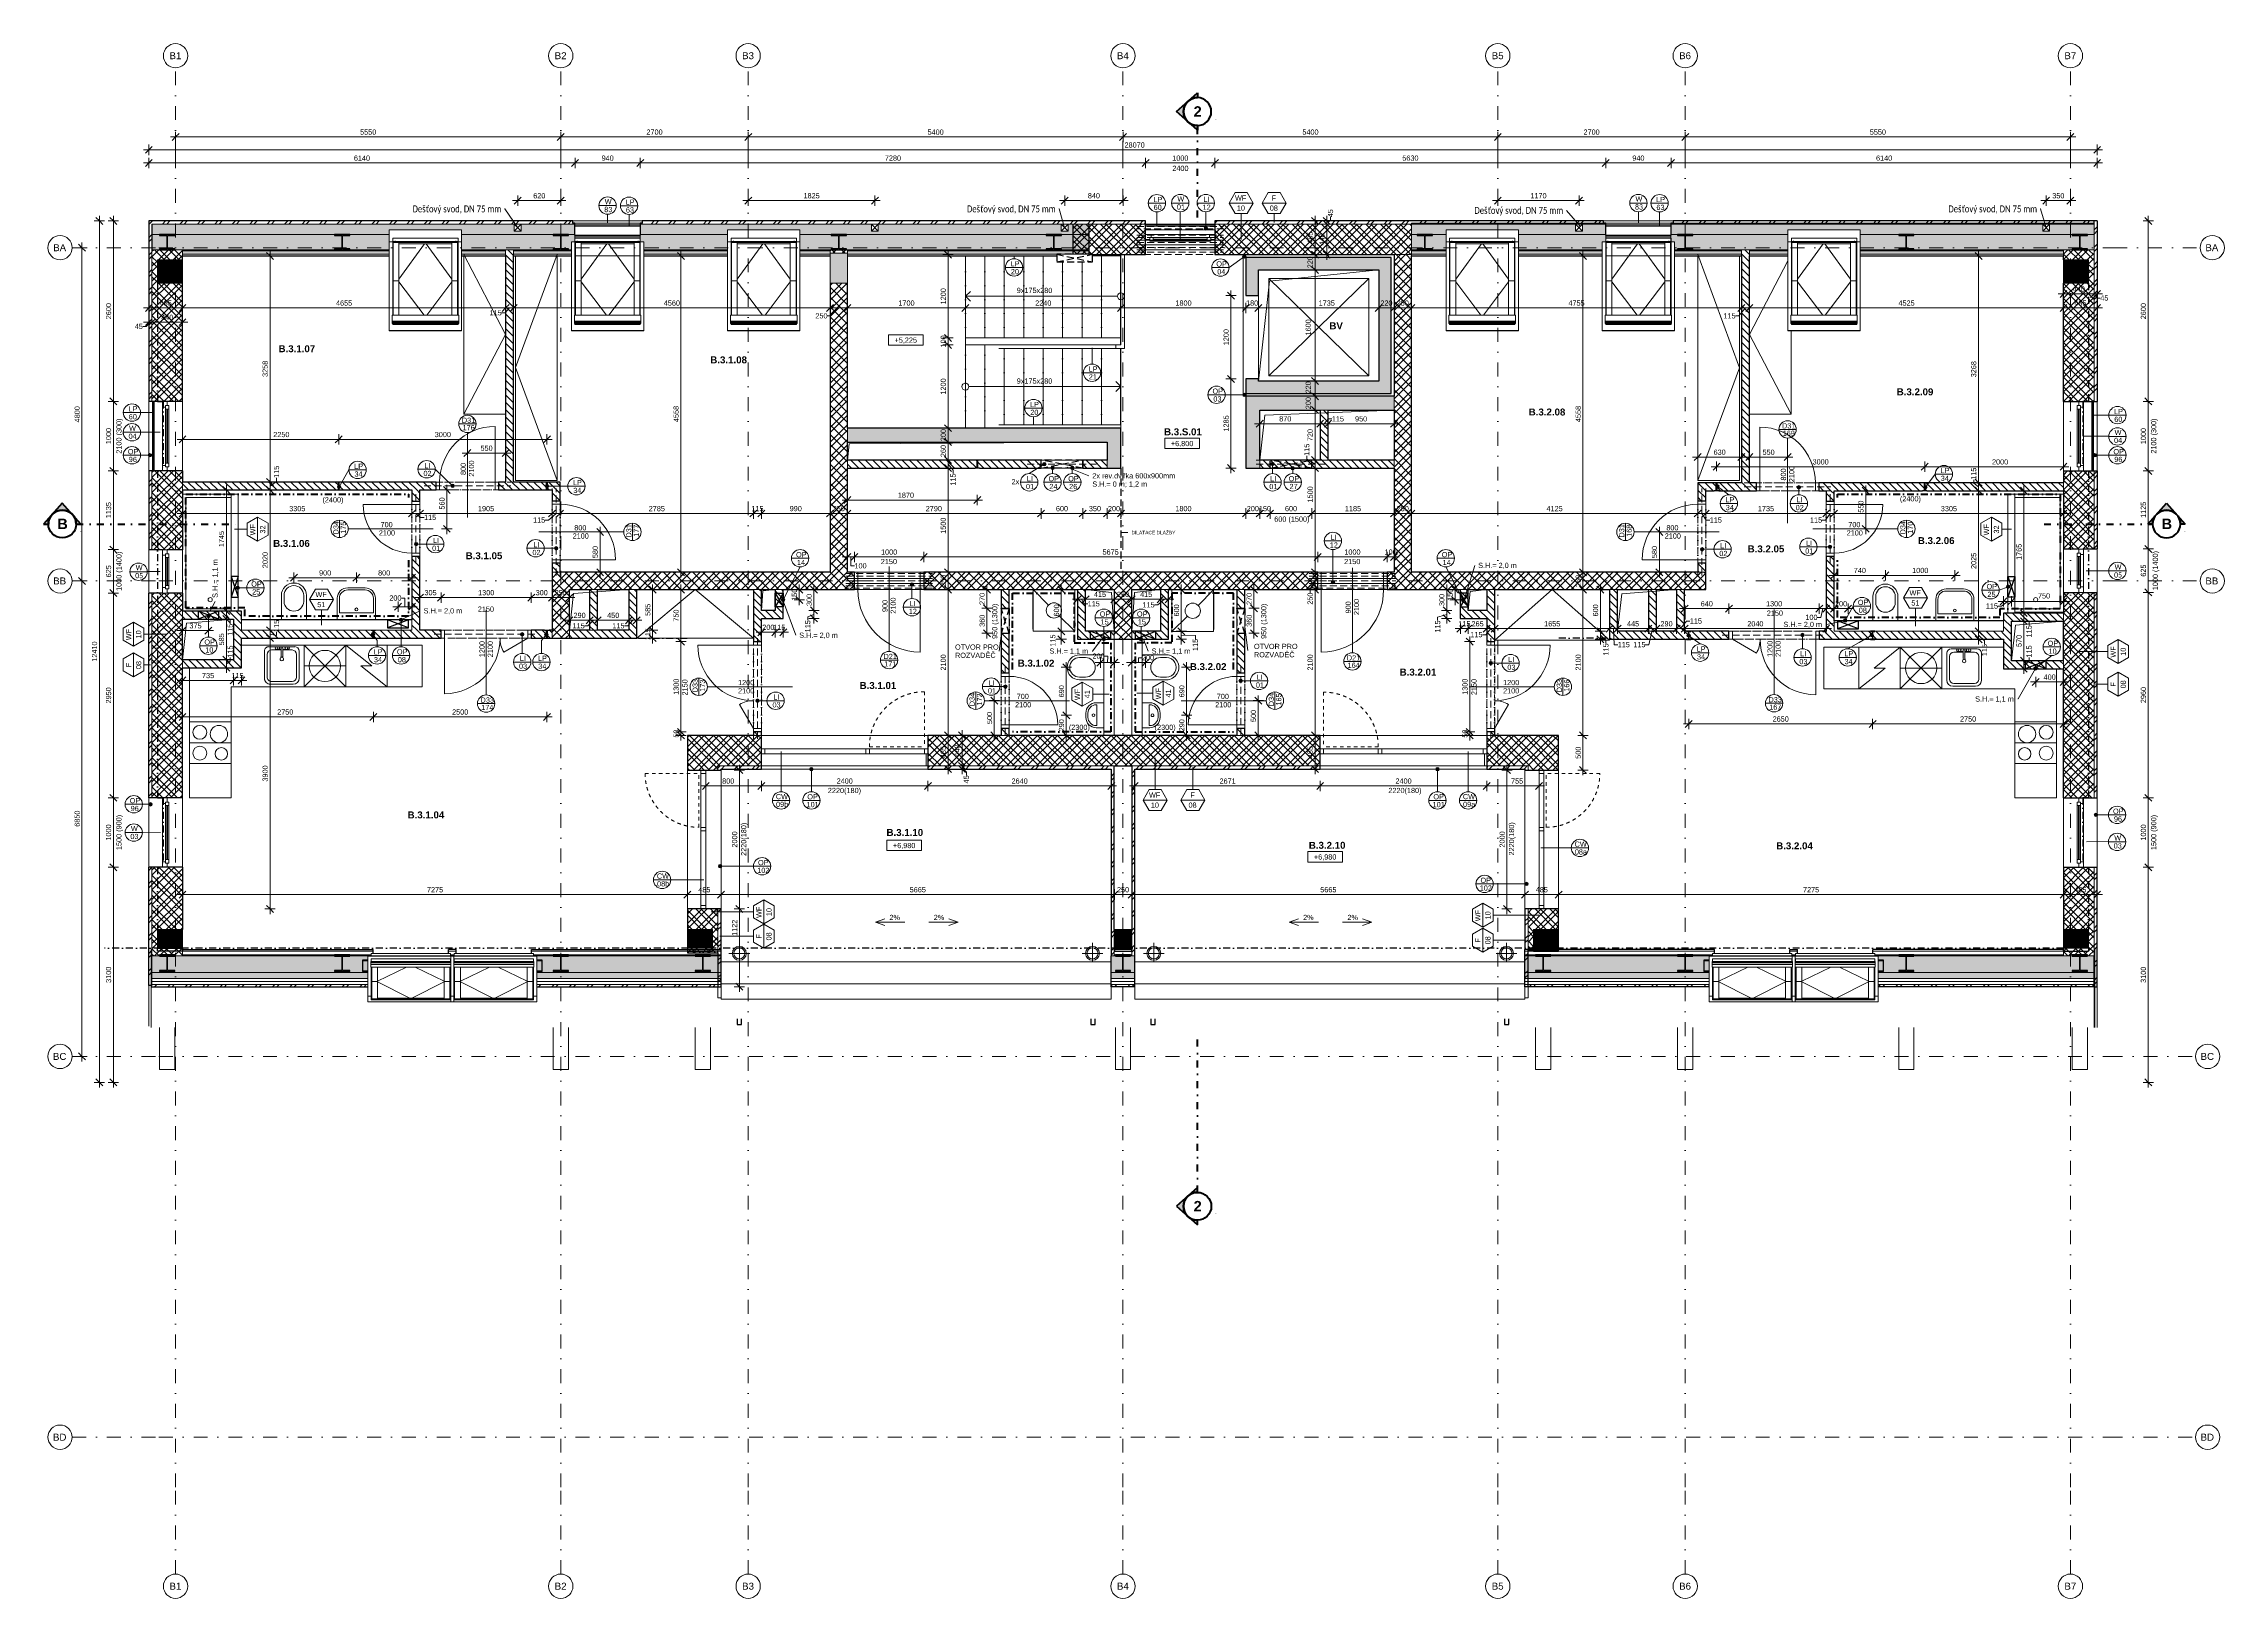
# Model space of a CAD drawing. Header units: millimetres. Extents: x -8380 to 43341, y -2985 to 58543.
# Drawn here: x -8380 to 23038, y 36146 to 58543 of the extents above.
import ezdxf

# ---------------------------------------------------------------- set-up
doc = ezdxf.new("R2010")
doc.units = ezdxf.units.MM
for name, pattern in [('HA_Dash_2mm-S1mm', [100, 50, -50]), ('HA_Dash_3mm-S1mm', [150, 100, -50]), ('HA_DashDot_10mm-S3mm', [500, 200, -150, 0, -150]), ('HA_DashDot_2_2mm-S0_6mm', [110, 50, -30, 0, -30]), ('HA_DashDot_4mm-S1mm', [200, 100, -50, 0, -50]), ('HA_DashDot_6mm-S2mm', [300, 100, -100, 0, -100])]:
    doc.linetypes.add(name, pattern=pattern)
for name, color, linetype, lineweight in [('A-____-____-DIMS', 9, 'Continuous', 5), ('A-____-____-DIMS-50', 9, 'Continuous', 5), ('A-____-____-IDEN', 9, 'Continuous', 9), ('A-AREA-____-IDEN', 9, 'Continuous', 9), ('A-AREA-____-OTLN', 9, 'Continuous', 5), ('A-DETL-____-HDLN', 9, 'HA_Dash_3mm-S1mm', 25), ('A-DETL-____-OTLN', 9, 'Continuous', 25), ('A-DETL-____-THIN', 9, 'Continuous', 9), ('A-DETL-GENF-OTLN', 9, 'Continuous', 9), ('A-DOOR-____-IDEN', 9, 'Continuous', 9), ('A-DOOR-____-MCUT', 9, 'HA_DashDot_2_2mm-S0_6mm', 9), ('A-DOOR-____-OTLN', 9, 'Continuous', 9), ('A-DOOR-FRAM-MCUT', 9, 'Continuous', 9), ('A-FLOR-____-MCUT', 9, 'Continuous', 25), ('A-FLOR-____-OTLN', 9, 'Continuous', 9), ('A-FLOR-____-OVHD', 9, 'HA_DashDot_4mm-S1mm', 25), ('A-FLOR-HRAL-IDEN', 9, 'Continuous', 9), ('A-FLOR-HRAL-MCUT', 9, 'Continuous', 25), ('A-FLOR-HRAL-OTLN', 9, 'Continuous', 9), ('A-GENM-____-HDLN', 9, 'HA_Dash_3mm-S1mm', 9), ('A-GENM-____-IDEN', 9, 'Continuous', 9), ('A-GENM-____-MCUT', 9, 'HA_Dash_3mm-S1mm', 25), ('A-GENM-____-OTLN', 9, 'Continuous', 9), ('A-GLAZ-____-IDEN', 9, 'Continuous', 9), ('A-GLAZ-____-MCUT', 9, 'Continuous', 5), ('A-GLAZ-____-OTLN', 9, 'Continuous', 5), ('A-GLAZ-CURT-MCUT', 9, 'Continuous', 5), ('A-GLAZ-CURT-OTLN', 9, 'Continuous', 5), ('A-GLAZ-CWMG-MCUT', 9, 'Continuous', 5), ('A-GLAZ-CWMG-OTLN', 9, 'Continuous', 5), ('A-ROOF-____-MCUT', 9, 'Continuous', 25), ('A-ROOF-____-OTLN', 9, 'Continuous', 9), ('A-ROOF-____-PATT', 9, 'Continuous', 25), ('A-WALL-____-IDEN', 9, 'Continuous', 9), ('A-WALL-____-MCUT', 9, 'Continuous', 25), ('A-WALL-____-OTLN', 9, 'Continuous', 9), ('A-WALL-____-PATT', 9, 'Continuous', 25), ('E-ELEC-FIXT-OTLN', 9, 'Continuous', 9), ('G-____-____-DIMS', 9, 'Continuous', 5), ('G-____-____-SYMB', 9, 'HA_DashDot_4mm-S1mm', 9), ('G-____-____-TEXT', 9, 'Continuous', 5), ('I-FURN-____-OTLN', 9, 'Continuous', 9), ('I-WALL-____-MCUT', 9, 'Continuous', 25), ('I-WALL-____-OTLN', 9, 'Continuous', 9), ('M-HVAC-DUCT-OTLN', 9, 'Continuous', 9), ('P-SANR-FIXT-OTLN', 9, 'Continuous', 9), ('Q-CASE-____-OTLN', 9, 'Continuous', 9), ('Q-SPCQ-____-OTLN', 9, 'Continuous', 9), ('S-BEAM-____-MCUT', 9, 'Continuous', 25), ('S-BEAM-____-OTLN', 9, 'Continuous', 9), ('S-COLS-____-MCUT', 9, 'Continuous', 25), ('S-COLS-____-OTLN', 9, 'Continuous', 9), ('S-GRID-____-IDEN', 9, 'Continuous', 9), ('S-GRID-____-OTLN', 9, 'Continuous', 5), ('S-STRS-____-OTLN', 9, 'Continuous', 9)]:
    doc.layers.add(name, color=color, linetype=linetype, lineweight=lineweight)
doc.styles.add('Arial', font='arial.ttf', dxfattribs={"height": 100})
doc.styles.add('Arial_1', font='arial.ttf', dxfattribs={"height": 75})
doc.styles.add('Arial_2', font='arial.ttf', dxfattribs={"width": 0.8, "height": 75})
doc.styles.add('Arial_3', font='arial.ttf', dxfattribs={"height": 50})
doc.styles.add('Arial_B', font='arialbd.ttf', dxfattribs={"height": 100})
doc.styles.add('Arial_B_1', font='arialbd.ttf', dxfattribs={"height": 150})
doc.styles.add('Calibri', font='calibri.ttf', dxfattribs={"width": 0.8, "height": 75})
doc.styles.add('Calibri_1', font='calibri.ttf', dxfattribs={"width": 0.8, "height": 100})
doc.dimstyles.new('Inner_Dimensions', dxfattribs={"dimscale": 304.8, "dimtxt": 76.519455, "dimasz": 0.328084, "dimexe": 0.246063, "dimexo": 0.0625, "dimgap": 0.032808, "dimtad": 1, "dimdec": 0, "dimzin": 0, "dimdsep": 46, "dimtxsty": 'Arial_1', "dimblk1": 'OBLIQUE', "dimblk2": 'OBLIQUE', "dimsah": 1, "dimcen": 0.09, "dimdle": 0.246063, "dimazin": 0, "dimtfac": 1, "dimtdec": 4, "dimtix": 1, "dimtmove": 2, "dimatfit": 3, "dimfxl": 0.246063, "dimfxlon": 1, "dimtvp": 1, "dimtolj": 1, "dimtzin": 0, "dimlwd": 9, "dimlwe": 9, "dimarcsym": 2})
doc.dimstyles.new('Inner_Dimensions_1', dxfattribs={"dimscale": 304.8, "dimtxt": 76.519455, "dimasz": 0.328084, "dimexe": 0.246063, "dimexo": 0.0625, "dimgap": 0.032808, "dimtad": 1, "dimdec": 0, "dimzin": 0, "dimdsep": 46, "dimtxsty": 'Arial_1', "dimblk1": 'OBLIQUE', "dimblk2": 'OBLIQUE', "dimsah": 1, "dimcen": 0.09, "dimdle": 0.246063, "dimazin": 0, "dimtfac": 1, "dimtdec": 4, "dimtix": 1, "dimtmove": 0, "dimatfit": 3, "dimfxl": 0.246063, "dimfxlon": 1, "dimtvp": 1, "dimtolj": 1, "dimtzin": 0, "dimlwd": 9, "dimlwe": 9, "dimarcsym": 2})
doc.dimstyles.new('Inner_Dimensions_2', dxfattribs={"dimscale": 304.8, "dimtxt": 76.519455, "dimasz": 0.328084, "dimexe": 0.246063, "dimexo": 0.0625, "dimgap": 0.032808, "dimtad": 1, "dimdec": 0, "dimzin": 0, "dimdsep": 46, "dimtxsty": 'Arial_1', "dimblk1": 'OBLIQUE', "dimblk2": 'OBLIQUE', "dimsah": 1, "dimcen": 0.09, "dimdle": 0.246063, "dimazin": 0, "dimtfac": 1, "dimtdec": 4, "dimtix": 1, "dimtmove": 1, "dimatfit": 3, "dimfxl": 0.246063, "dimfxlon": 1, "dimtvp": 1, "dimtolj": 1, "dimtzin": 0, "dimlwd": 9, "dimlwe": 9, "dimarcsym": 2})
pattern_1 = [(0, (0, 0), (58.594, 33.829), [39.062, -78.125]), (120, (0, 0), (-58.593773, 33.829393), [39.063, -78.125]), (60, (0, 0), (0.000227, 67.658393), [0, -78.125, 39.063, 0])]
pattern_2 = [(45, (0, 0), (-106.066, 106.066), []), (45, (75, 0), (-106.066, 106.066), []), (315, (0, 0), (106.066, 106.066), []), (315, (75, 0), (106.066, 106.066), [])]
pattern_3 = [(45, (0, 0), (-106.066, 106.066), []), (45, (75, 0), (-106.066, 106.066), []), (315, (0, 0), (70.71068, 70.71068), [])]
pattern_4 = [(135, (0, 0), (-53.03301, -53.03301), [])]
pattern_5 = [(45, (0, 0), (-125.7236, 125.7236), []), (45, (0, 190.5), (-125.7236, 125.7236), [])]

msp = doc.modelspace()

# ---------------------------------------------------------------- texts
at = {"layer": 'A-____-____-IDEN', "lineweight": 5, "char_height": 75, "attachment_point": 1, "style": 'Arial_1'}
for s, insert, width in [('OTVOR PRO', (4751, 49887.2), 765.612), ('ROZVAD', (4751, 49768.1), 533.122), ('ĚČ', (5190.9, 49768.1), 176.371), ('OTVOR PRO', (9057.6, 49896.6), 765.612), ('ROZVAD', (9057.6, 49777.6), 533.122), ('ĚČ', (9497.5, 49777.6), 176.371)]:
    msp.add_mtext(s, dxfattribs=dict(at, insert=insert, width=width))
at = {"layer": 'A-AREA-____-IDEN', "lineweight": 5, "char_height": 100, "attachment_point": 1, "style": 'Arial_B'}
for s, insert, width in [('BV', (10144.2, 54527.2), 240.506), ('B.3.1.07', (-4995.4, 54197.5), 653.375), ('B.3.1.08', (1225.4, 54037.2), 653.375), ('B.3.2.09', (18317.8, 53576.8), 653.375), ('B.3.2.08', (13015.8, 53286), 653.375), ('B.3.S.01', (7762.9, 53000.8), 673.417), ('B.3.1.06', (-5073, 51393.2), 653.375), ('B.3.1.05', (-2298.9, 51215.7), 653.375), ('B.3.2.05', (16170.6, 51314.4), 653.375), ('B.3.2.06', (18622.8, 51433.4), 653.375), ('B.3.1.02', (5654.5, 49667.8), 653.375), ('B.3.1.01', (3376.6, 49346.3), 653.375), ('B.3.2.02', (8134.1, 49618.3), 653.375), ('B.3.2.01', (11156.8, 49538.8), 653.375), ('B.3.1.04', (-3135.5, 47482.2), 653.375), ('B.3.1.10', (3763.5, 47229.2), 653.375), ('B.3.2.10', (9848.2, 47044.1), 653.375), ('B.3.2.04', (16581.4, 47036.6), 653.375)]:
    msp.add_mtext(s, dxfattribs=dict(at, insert=insert, width=width))
at = {"layer": 'A-DOOR-____-IDEN', "lineweight": 5, "char_height": 75, "attachment_point": 1}
for s, insert, width, style in [('D31', (-2354.1, 53154.6), 189.198, 'Arial_2'), ('176', (-2344.5, 53047.6), 173.164, 'Arial_2'), ('D31', (16665.9, 53074.3), 189.198, 'Arial_2'), ('169', (16675.5, 52967.2), 173.164, 'Arial_2'), ('2100', (-3549.8, 51532.2), 230.886, 'Arial_2'), ('700', (-3526, 51651.3), 173.164, 'Arial_2'), ('800', (-734.4, 51606.3), 173.164, 'Arial_2'), ('800', (14999, 51606.3), 173.164, 'Arial_2'), ('2100', (17596.8, 51532.2), 230.886, 'Arial_2'), ('700', (17620.6, 51651.3), 173.164, 'Arial_2'), ('2100', (-758.2, 51487.2), 230.886, 'Arial_2'), ('2100', (14975.2, 51487.2), 230.886, 'Arial_2'), ('2150', (3681.6, 51119.6), 288.607, 'Arial_1'), ('2150', (10356.6, 51119.6), 288.607, 'Arial_1'), ('2150', (-2124.3, 50434.2), 288.607, 'Arial_1'), ('2150', (16445.7, 50376.3), 288.607, 'Arial_1'), ('D21', (3720.9, 49752.1), 189.198, 'Arial_2'), ('171', (3730.5, 49645.1), 173.164, 'Arial_2'), ('D21', (10395.9, 49732.1), 189.198, 'Arial_2'), ('1200', (1625.2, 49376.3), 230.886, 'Arial_2'), ('164', (10405.5, 49625.1), 173.164, 'Arial_2'), ('1200', (12646.8, 49376.3), 230.886, 'Arial_2'), ('D33', (-2084.1, 49124.6), 189.198, 'Arial_2'), ('174', (-2074.5, 49017.6), 173.164, 'Arial_2'), ('2100', (1625.2, 49257.2), 230.886, 'Arial_2'), ('2100', (5615.9, 49057.2), 230.886, 'Arial_2'), ('700', (5639.7, 49176.3), 173.164, 'Arial_2'), ('2100', (8498.2, 49057.2), 230.886, 'Arial_2'), ('700', (8522, 49176.3), 173.164, 'Arial_2'), ('2100', (12646.8, 49257.2), 230.886, 'Arial_2'), ('D33', (16470.9, 49129.3), 189.198, 'Arial_2'), ('167', (16480.5, 49022.2), 173.164, 'Arial_2')]:
    msp.add_mtext(s, dxfattribs=dict(at, insert=insert, width=width, style=style))
at = {"layer": 'A-DOOR-____-IDEN', "lineweight": 5, "char_height": 75, "attachment_point": 1, "rotation": 90}
for s, insert, width, style in [('2100', (-2252.9, 52305), 230.886, 'Arial_2'), ('800', (-2371.9, 52328.8), 173.164, 'Arial_2'), ('800', (16648.1, 52248.5), 173.164, 'Arial_2'), ('2100', (16767.1, 52224.6), 230.886, 'Arial_2'), ('D34', (-4206.2, 51473), 189.198, 'Arial_2'), ('175', (-4099.1, 51482.5), 173.164, 'Arial_2'), ('D31', (13.8, 51428), 189.198, 'Arial_2'), ('177', (120.9, 51437.5), 173.164, 'Arial_2'), ('D31', (14318.8, 51428), 189.198, 'Arial_2'), ('168', (14425.9, 51437.5), 173.164, 'Arial_2'), ('D34', (18368.8, 51473), 189.198, 'Arial_2'), ('170', (18475.9, 51482.5), 173.164, 'Arial_2'), ('900', (3703.1, 50354.8), 173.164, 'Arial_2'), ('2100', (3822.1, 50331), 230.886, 'Arial_2'), ('900', (10378.1, 50334.8), 173.164, 'Arial_2'), ('2100', (10497.1, 50311), 230.886, 'Arial_2'), ('1200', (-2101.9, 49703.5), 230.886, 'Arial_2'), ('2100', (-1982.9, 49703.5), 230.886, 'Arial_2'), ('1200', (16453.1, 49708.1), 230.886, 'Arial_2'), ('2100', (16572.1, 49708.1), 230.886, 'Arial_2'), ('2150', (821.9, 49152.7), 288.607, 'Arial_1'), ('D33', (968.8, 49198), 189.198, 'Arial_2'), ('173', (1075.9, 49207.5), 173.164, 'Arial_2'), ('2150', (12190, 49157.7), 288.607, 'Arial_1'), ('D33', (13418.8, 49198), 189.198, 'Arial_2'), ('166', (13525.9, 49207.5), 173.164, 'Arial_2'), ('D34', (4959.4, 48998), 189.198, 'Arial_2'), ('172', (5066.5, 49007.5), 173.164, 'Arial_2'), ('D34', (9270.3, 48998), 189.198, 'Arial_2'), ('165', (9377.3, 49007.5), 173.164, 'Arial_2')]:
    msp.add_mtext(s, dxfattribs=dict(at, insert=insert, width=width, style=style))
at = {"layer": 'A-FLOR-HRAL-IDEN', "lineweight": 5, "char_height": 75, "attachment_point": 1, "style": 'Arial_2'}
for s, insert, width in [('LP', (5, 56297), 125.063), ('LP', (7609, 56334.3), 125.063), ('LP', (14851.9, 56334.3), 125.063), ('63', (9, 56184.3), 115.443), ('60', (7613, 56221.6), 115.443), ('63', (14855.9, 56221.6), 115.443), ('LP', (5551.5, 55408.8), 125.063), ('20', (5555.5, 55296.1), 115.443), ('LP', (6674.9, 53892.5), 125.063), ('21', (6678.9, 53779.7), 115.443), ('LP', (-7156.9, 53318.5), 125.063), ('60', (-7152.9, 53205.7), 115.443), ('LP', (5831.5, 53382), 125.063), ('20', (5835.5, 53269.3), 115.443), ('LP', (21448.6, 53280.7), 125.063), ('60', (21452.6, 53168), 115.443)]:
    msp.add_mtext(s, dxfattribs=dict(at, insert=insert, width=width))
at = {"layer": 'A-GENM-____-IDEN', "lineweight": 5, "char_height": 75, "attachment_point": 1}
for s, insert, width, style in [('LI', (8330.2, 56336.6), 86.582, 'Arial_2'), ('12', (8318.2, 56223.9), 115.443, 'Arial_2'), ('OP', (8515.4, 55407), 147.51, 'Arial_2'), ('04', (8528.6, 55294.3), 115.443, 'Arial_2'), ('OP', (8459.8, 53573.9), 147.51, 'Arial_2'), ('03', (8473, 53461.1), 115.443, 'Arial_2'), ('OP', (-7166.1, 52703.1), 147.51, 'Arial_2'), ('96', (-7152.9, 52590.4), 115.443, 'Arial_2'), ('LP', (-3905.5, 52492.4), 125.063, 'Arial_2'), ('LI', (-2895.4, 52501.3), 86.582, 'Arial_2'), ('OP', (21439.4, 52703.1), 147.51, 'Arial_2'), ('96', (21452.6, 52590.4), 115.443, 'Arial_2'), ('34', (-3901.5, 52379.7), 115.443, 'Arial_2'), ('02', (-2907.4, 52388.6), 115.443, 'Arial_2'), ('LP', (-753.2, 52257.4), 125.063, 'Arial_2'), ('01', (5773.2, 52200.5), 115.443, 'Arial_2'), ('LI', (5785.2, 52313.2), 86.582, 'Arial_2'), ('OP', (6097.3, 52313.2), 147.51, 'Arial_2'), ('24', (6110.5, 52200.5), 115.443, 'Arial_2'), ('OP', (6381.8, 52313.2), 147.51, 'Arial_2'), ('26', (6395, 52200.5), 115.443, 'Arial_2'), ('01', (9279.3, 52200.5), 115.443, 'Arial_2'), ('LI', (9291.3, 52313.2), 86.582, 'Arial_2'), ('OP', (9557, 52313.2), 147.51, 'Arial_2'), ('27', (9570.2, 52200.5), 115.443, 'Arial_2'), ('LP', (18948.5, 52430.7), 125.063, 'Arial_2'), ('34', (18952.5, 52318), 115.443, 'Arial_2'), ('(2400)', (-4362.4, 52008.8), 376.793, 'Arial_1'), ('34', (-749.2, 52144.6), 115.443, 'Arial_2'), ('LP', (15851.1, 52009.5), 125.063, 'Arial_2'), ('34', (15855.1, 51896.8), 115.443, 'Arial_2'), ('02', (16862.6, 51896.8), 115.443, 'Arial_2'), ('LI', (16874.6, 52009.5), 86.582, 'Arial_2'), ('(2400)', (18363.9, 52023.5), 376.793, 'Arial_1'), ('600 (1500)', (9350.1, 51730.7), 629.325, 'Arial_1'), ('01', (-2782.4, 51310.6), 115.443, 'Arial_2'), ('LI', (-2770.4, 51423.4), 86.582, 'Arial_2'), ('02', (-1337.1, 51249.9), 115.443, 'Arial_2'), ('LI', (-1325.1, 51362.6), 86.582, 'Arial_2'), ('OP', (2460.5, 51219.2), 147.51, 'Arial_2'), ('12', (10149.8, 51356.5), 115.443, 'Arial_2'), ('LI', (10161.8, 51469.2), 86.582, 'Arial_2'), ('OP', (11762.8, 51219.2), 147.51, 'Arial_2'), ('02', (15762.4, 51235.8), 115.443, 'Arial_2'), ('LI', (15774.4, 51348.5), 86.582, 'Arial_2'), ('01', (16999.5, 51271.9), 115.443, 'Arial_2'), ('LI', (17011.5, 51384.6), 86.582, 'Arial_2'), ('14', (2473.7, 51106.5), 115.443, 'Arial_2'), ('14', (11776, 51106.5), 115.443, 'Arial_2'), ('OP', (-5388.5, 50794.6), 147.51, 'Arial_2'), ('25', (-5375.3, 50681.9), 115.443, 'Arial_2'), ('OP', (19611.9, 50759.6), 147.51, 'Arial_2'), ('25', (19625.1, 50646.9), 115.443, 'Arial_2'), ('12', (4084.9, 50402), 115.443, 'Arial_2'), ('LI', (4096.9, 50514.7), 86.582, 'Arial_2'), ('OP', (6835.2, 50363.1), 147.51, 'Arial_2'), ('OP', (7371.5, 50363.1), 147.51, 'Arial_2'), ('OP', (17758, 50530.5), 147.51, 'Arial_2'), ('08', (17771.2, 50417.8), 115.443, 'Arial_2'), ('OP', (-6063.7, 49958.7), 147.51, 'Arial_2'), ('15', (6848.4, 50250.4), 115.443, 'Arial_2'), ('15', (7384.7, 50250.4), 115.443, 'Arial_2'), ('10', (-6050.5, 49846), 115.443, 'Arial_2'), ('LP', (-3624.8, 49818.6), 125.063, 'Arial_2'), ('34', (-3620.8, 49705.9), 115.443, 'Arial_2'), ('OP', (-3289.8, 49818.6), 147.51, 'Arial_2'), ('08', (-3276.6, 49705.9), 115.443, 'Arial_2'), ('LI', (-1518.9, 49724.5), 86.582, 'Arial_2'), ('LP', (-1257, 49724.5), 125.063, 'Arial_2'), ('LI', (12720.5, 49709), 86.582, 'Arial_2'), ('LP', (15436, 49859.3), 125.063, 'Arial_2'), ('34', (15440, 49746.6), 115.443, 'Arial_2'), ('03', (16915.3, 49678.2), 115.443, 'Arial_2'), ('LI', (16927.3, 49790.9), 86.582, 'Arial_2'), ('LP', (17562, 49790.9), 125.063, 'Arial_2'), ('34', (17566, 49678.2), 115.443, 'Arial_2'), ('OP', (20491.7, 49941.3), 147.51, 'Arial_2'), ('10', (20504.9, 49828.6), 115.443, 'Arial_2'), ('03', (-1530.9, 49611.8), 115.443, 'Arial_2'), ('34', (-1253, 49611.8), 115.443, 'Arial_2'), ('LI', (5236.5, 49369.9), 86.582, 'Arial_2'), ('01', (9085, 49340.3), 115.443, 'Arial_2'), ('LI', (9097, 49453.1), 86.582, 'Arial_2'), ('03', (12708.5, 49596.2), 115.443, 'Arial_2'), ('03', (2120.8, 49054.7), 115.443, 'Arial_2'), ('LI', (2132.8, 49167.4), 86.582, 'Arial_2'), ('01', (5224.5, 49257.2), 115.443, 'Arial_2'), ('(2300)', (6390.8, 48731.6), 376.793, 'Arial_1'), ('(2300)', (7626.8, 48731.6), 376.793, 'Arial_1'), ('OP', (-7139.6, 47674.9), 147.51, 'Arial_2'), ('96', (-7126.4, 47562.2), 115.443, 'Arial_2'), ('101', (2612, 47618.2), 173.164, 'Arial_2'), ('OP', (2622.6, 47730.9), 147.51, 'Arial_2'), ('101', (11632, 47618.2), 173.164, 'Arial_2'), ('OP', (11642.6, 47730.9), 147.51, 'Arial_2'), ('OP', (21434, 47523.1), 147.51, 'Arial_2'), ('96', (21447.2, 47410.4), 115.443, 'Arial_2'), ('102', (1902, 46670.4), 173.164, 'Arial_2'), ('OP', (1912.6, 46783.1), 147.51, 'Arial_2'), ('OP', (12320.8, 46528.1), 147.51, 'Arial_2'), ('102', (12310.2, 46415.4), 173.164, 'Arial_2')]:
    msp.add_mtext(s, dxfattribs=dict(at, insert=insert, width=width, style=style))
at = {"layer": 'A-GENM-____-IDEN', "lineweight": 5, "char_height": 75, "width": 629.325, "attachment_point": 1, "rotation": 90, "style": 'Arial_1'}
for insert in [(5285.1, 49967.7), (9160.6, 49967.7)]:
    msp.add_mtext('950 (1300)', dxfattribs=dict(at, insert=insert))
at = {"layer": 'A-GLAZ-____-IDEN', "lineweight": 5, "char_height": 75, "attachment_point": 1}
for s, insert, width, style in [('2400', (7881.5, 56783.9), 288.607, 'Arial_1'), ('W', (-296.1, 56304.4), 105.823, 'Calibri'), ('W', (7953.9, 56341.8), 105.823, 'Calibri'), ('W', (14553.9, 56341.8), 105.823, 'Calibri'), ('83', (-302.7, 56190.1), 121.856, 'Calibri'), ('01', (7947.3, 56227.5), 121.856, 'Calibri'), ('83', (14547.3, 56227.5), 121.856, 'Calibri'), ('04', (-7155.5, 52924.3), 121.856, 'Calibri'), ('W', (-7148.9, 53038.6), 105.823, 'Calibri'), ('04', (21450, 52864.3), 121.856, 'Calibri'), ('W', (21456.6, 52978.6), 105.823, 'Calibri'), ('05', (-7060.2, 50916.8), 121.856, 'Calibri'), ('W', (-7053.6, 51031.1), 105.823, 'Calibri'), ('05', (21450, 50926.8), 121.856, 'Calibri'), ('W', (21456.6, 51041.1), 105.823, 'Calibri'), ('03', (-7129, 47158.7), 121.856, 'Calibri'), ('W', (-7122.4, 47273), 105.823, 'Calibri'), ('W', (21451.2, 47138), 105.823, 'Calibri'), ('03', (21444.6, 47023.7), 121.856, 'Calibri')]:
    msp.add_mtext(s, dxfattribs=dict(at, insert=insert, width=width, style=style))
at = {"layer": 'A-GLAZ-____-IDEN', "lineweight": 5, "char_height": 75, "attachment_point": 1, "rotation": 90, "style": 'Arial_1'}
for s, insert, width in [('2100 (300)', (-7332.7, 52635.9), 629.325), ('2100 (300)', (21982.3, 52635.9), 629.325), ('1000 (1400)', (-7332.7, 50658.7), 701.477), ('1000 (1400)', (22005.9, 50668.7), 701.477), ('1500 (900)', (-7332.7, 46925.9), 629.325), ('1500 (900)', (21982.3, 46925.9), 629.325)]:
    msp.add_mtext(s, dxfattribs=dict(at, insert=insert, width=width))
at = {"layer": 'A-WALL-____-IDEN', "lineweight": 5, "char_height": 75, "attachment_point": 1}
for s, insert, width, style in [('WF', (8784.7, 56355.5), 208.439, 'Arial_1'), ('F', (9311.9, 56355.5), 80.169, 'Arial_1'), ('10', (8811.2, 56210.9), 144.304, 'Arial_1'), ('08', (9285.4, 56210.9), 144.304, 'Arial_1'), ('WF', (-4463.6, 50644.5), 208.439, 'Arial_1'), ('WF', (18502.1, 50667.9), 208.439, 'Arial_1'), ('51', (-4437.1, 50500), 144.304, 'Arial_1'), ('51', (18528.6, 50523.4), 144.304, 'Arial_1'), ('CW', (2169.8, 47733.1), 176.371, 'Arial_2'), ('09b', (2172.6, 47621.3), 169.958, 'Arial_2'), ('WF', (7545.3, 47755.2), 208.439, 'Arial_1'), ('10', (7571.8, 47610.7), 144.304, 'Arial_1'), ('08', (8114.7, 47610.7), 144.304, 'Arial_1'), ('F', (8141.2, 47755.2), 80.169, 'Arial_1'), ('CW', (12067.8, 47733.1), 176.371, 'Arial_2'), ('09a', (12070.6, 47621.3), 169.958, 'Arial_2'), ('CW', (13677.7, 47048.3), 176.371, 'Arial_2'), ('08a', (13680.5, 46936.5), 169.958, 'Arial_2'), ('CW', (455.6, 46588.7), 176.371, 'Arial_2'), ('08b', (458.4, 46476.9), 169.958, 'Arial_2')]:
    msp.add_mtext(s, dxfattribs=dict(at, insert=insert, width=width, style=style))
at = {"layer": 'A-WALL-____-IDEN', "lineweight": 5, "char_height": 75, "attachment_point": 1, "rotation": 90, "style": 'Arial_1'}
for s, insert, width in [('WF', (-5405.5, 51459), 208.439), ('32', (-5261, 51485.5), 144.304), ('WF', (19572.6, 51459), 208.439), ('32', (19717.1, 51485.5), 144.304), ('WF', (-7193.5, 49948.3), 208.439), ('10', (-7049, 49974.8), 144.304), ('08', (-7049, 49532.2), 144.304), ('WF', (21399.4, 49698.3), 208.439), ('10', (21543.9, 49724.8), 144.304), ('F', (-7193.5, 49558.7), 80.169), ('F', (21399.4, 49280.5), 80.169), ('08', (21543.9, 49254), 144.304), ('WF', (6475.1, 49084.9), 208.439), ('41', (6619.6, 49111.4), 144.304), ('WF', (7642.6, 49097.6), 208.439), ('41', (7787.1, 49124.1), 144.304), ('WF', (1887.7, 45947.4), 208.439), ('10', (2032.2, 45973.9), 144.304), ('WF', (12245.8, 45900.5), 208.439), ('10', (12390.4, 45927), 144.304), ('F', (1887.7, 45649.9), 80.169), ('08', (2032.2, 45623.4), 144.304), ('F', (12245.8, 45593), 80.169), ('08', (12390.4, 45566.5), 144.304)]:
    msp.add_mtext(s, dxfattribs=dict(at, insert=insert, width=width))
at = {"layer": 'G-____-____-SYMB', "linetype": 'Continuous', "lineweight": 5, "attachment_point": 1}
for s, insert, char_height, width, style in [('\\fArial|b1|i0|c0|p34|;2', (8188.6, 57640.9), 150, 144.304, 'Arial_B_1'), ('-', (8496.2, 57483.9), 50, 28.059, 'Arial_3'), ('\\fArial|b1|i0|c0|p34|;B', (-8182.3, 51699.4), 150, 184.388, 'Arial_B_1'), ('\\fArial|b1|i0|c0|p34|;B', (22134, 51699.4), 150, 184.388, 'Arial_B_1'), ('-', (-7858.1, 51542.4), 50, 28.059, 'Arial_3'), ('-', (22458.1, 51542.4), 50, 28.059, 'Arial_3'), ('\\fArial|b1|i0|c0|p34|;2', (8188.6, 41871.3), 150, 144.304, 'Arial_B_1'), ('-', (8496.2, 41714.3), 50, 28.059, 'Arial_3')]:
    msp.add_mtext(s, dxfattribs=dict(at, insert=insert, char_height=char_height, width=width, style=style))
at = {"layer": 'G-____-____-TEXT', "color": 7, "lineweight": 9, "attachment_point": 1}
for s, insert, char_height, width, style in [('Deš', (-3064.2, 56211.6), 100, 234.093, 'Calibri_1'), ('ťový svod, DN 75 mm', (-2871.1, 56211.6), 100, 1340.421, 'Calibri_1'), ('Deš', (4922.7, 56211.6), 100, 234.093, 'Calibri_1'), ('ťový svod, DN 75 mm', (5115.8, 56211.6), 100, 1340.421, 'Calibri_1'), ('Deš', (12234.3, 56190.6), 100, 234.093, 'Calibri_1'), ('ťový svod, DN 75 mm', (12427.4, 56190.6), 100, 1340.421, 'Calibri_1'), ('Deš', (19062.7, 56211.6), 100, 234.093, 'Calibri_1'), ('ťový svod, DN 75 mm', (19255.8, 56211.6), 100, 1340.421, 'Calibri_1'), ('9x175x280', (5640.2, 55025.2), 75, 617.299, 'Arial_1'), ('9x175x280', (5640.2, 53719.5), 75, 617.299, 'Arial_1'), ('2x', (5565.4, 52269.3), 75, 128.27, 'Arial_1'), ('S.H.= 0 m; 1,2 m', (6728.9, 52235.2), 75, 974.05, 'Arial_1'), ('2x rev.dví', (6728.9, 52354.3), 75, 537.131, 'Arial_1'), ('řka 600x900mm', (7172.1, 52354.3), 75, 917.932, 'Arial_1'), ('DILATACE DLAŽBY', (7292.6, 51524.4), 50, 749.578, 'Arial_3'), ('S.H.= 2,0 m', (12288, 51063.9), 75, 685.443, 'Arial_1'), ('S.H.= 2,0 m', (-2904.6, 50409.4), 75, 685.443, 'Arial_1'), ('S.H.= 2,0 m', (2506.1, 50057.8), 75, 685.443, 'Arial_1'), ('S.H.= 2,0 m', (16685.8, 50213.5), 75, 685.443, 'Arial_1'), ('S.H.= 1,1 m', (6111.9, 49829.6), 75, 685.443, 'Arial_1'), ('S.H.= 1,1 m', (7584.3, 49829.6), 75, 685.443, 'Arial_1'), ('S.H.= 1,1 m', (19447.9, 49140), 75, 685.443, 'Arial_1'), ('2220(180)', (2919, 47821.5), 75, 593.249, 'Arial_1'), ('2220(180)', (10994, 47821.5), 75, 593.249, 'Arial_1'), ('2%', (3805.6, 45992.3), 75, 184.388, 'Arial_1'), ('2%', (4443.8, 45992.3), 75, 184.388, 'Arial_1'), ('2%', (9765.6, 45992.3), 75, 184.388, 'Arial_1'), ('2%', (10403.8, 45992.3), 75, 184.388, 'Arial_1')]:
    msp.add_mtext(s, dxfattribs=dict(at, insert=insert, char_height=char_height, width=width, style=style))
at = {"layer": 'G-____-____-TEXT', "color": 7, "lineweight": 9, "char_height": 75, "attachment_point": 1, "rotation": 90, "style": 'Arial_1'}
for s, insert, width in [('S.H.= 1,1 m', (-5947.3, 50558.4), 685.443), ('2220(180)', (1668.5, 46841.5), 593.249), ('2220(180)', (12730.7, 46848), 593.249)]:
    msp.add_mtext(s, dxfattribs=dict(at, insert=insert, width=width))
at = {"layer": 'S-GRID-____-IDEN', "lineweight": 5, "char_height": 100, "attachment_point": 1, "style": 'Arial'}
for s, insert, width in [('B1', (-6566.7, 58418.6), 212.447), ('B2', (-1016.7, 58418.6), 212.447), ('B3', (1683.3, 58418.6), 212.447), ('B4', (7083.3, 58418.6), 212.447), ('B5', (12483.3, 58418.6), 212.447), ('B6', (15183.3, 58418.6), 212.447), ('B7', (20733.3, 58418.6), 212.447), ('BA', (-8241.6, 55652.8), 232.489), ('BA', (22764.7, 55652.8), 232.489), ('BB', (-8241.6, 50852.8), 232.489), ('BB', (22764.7, 50852.8), 232.489), ('BC', (-8245.8, 44002.8), 240.506), ('BC', (22695.2, 44002.8), 240.506), ('BD', (-8245.1, 38517.8), 240.506), ('BD', (22695.2, 38517.8), 240.506), ('B1', (-6566.7, 36371.4), 212.447), ('B2', (-1016.7, 36371.4), 212.447), ('B3', (1683.3, 36371.4), 212.447), ('B4', (7083.3, 36371.4), 212.447), ('B5', (12483.3, 36371.4), 212.447), ('B6', (15183.3, 36371.4), 212.447), ('B7', (20733.3, 36371.4), 212.447)]:
    msp.add_mtext(s, dxfattribs=dict(at, insert=insert, width=width))

# ---------------------------------------------------------------- blocks, each defined once
blk = doc.blocks.new('BD Libus_IFC_ifc-1-DPS_3NP - B')
at = {"layer": 'S-BEAM-____-MCUT', "color": 7}
for p, q in [((-6489, 55793), (-6709, 55793)), ((-6709, 55793), (-6709, 55777)), ((-6709, 55777), (-6604, 55777)), ((-6604, 55777), (-6604, 55589)), ((-6594, 55589), (-6594, 55777)), ((-6594, 55777), (-6489, 55777)), ((-6489, 55777), (-6489, 55793)), ((-3969, 55793), (-4189, 55793)), ((-4189, 55793), (-4189, 55777)), ((-4189, 55777), (-4084, 55777)), ((-4084, 55777), (-4084, 55589)), ((-4074, 55589), (-4074, 55777)), ((-4074, 55777), (-3969, 55777)), ((-3969, 55777), (-3969, 55793)), ((-819, 55793), (-1039, 55793)), ((-1039, 55793), (-1039, 55777)), ((-1039, 55777), (-934, 55777)), ((-934, 55777), (-934, 55589)), ((-924, 55589), (-924, 55777)), ((-924, 55777), (-819, 55777)), ((-819, 55777), (-819, 55793)), ((3186, 55793), (2966, 55793)), ((2966, 55793), (2966, 55777)), ((2966, 55777), (3071, 55777)), ((3071, 55777), (3071, 55589)), ((3081, 55589), (3081, 55777)), ((3081, 55777), (3186, 55777)), ((3186, 55777), (3186, 55793)), ((6286, 55793), (6066, 55793)), ((6066, 55793), (6066, 55777)), ((6066, 55777), (6171, 55777)), ((6171, 55777), (6171, 55589)), ((6181, 55589), (6181, 55777)), ((6181, 55777), (6286, 55777)), ((6286, 55777), (6286, 55793)), ((11631, 55793), (11411, 55793)), ((11411, 55793), (11411, 55777)), ((11411, 55777), (11516, 55777)), ((11516, 55777), (11516, 55589)), ((11526, 55589), (11526, 55777)), ((11526, 55777), (11631, 55777)), ((11631, 55777), (11631, 55793)), ((15381, 55793), (15161, 55793)), ((15161, 55793), (15161, 55777)), ((15161, 55777), (15266, 55777)), ((15266, 55777), (15266, 55589)), ((15276, 55589), (15276, 55777)), ((15276, 55777), (15381, 55777)), ((15381, 55777), (15381, 55793)), ((18566, 55793), (18346, 55793)), ((18346, 55793), (18346, 55777)), ((18346, 55777), (18451, 55777)), ((18451, 55777), (18451, 55589)), ((18461, 55589), (18461, 55777)), ((18461, 55777), (18566, 55777)), ((18566, 55777), (18566, 55793)), ((21066, 55793), (20846, 55793)), ((20846, 55793), (20846, 55777)), ((20846, 55777), (20951, 55777)), ((20951, 55777), (20951, 55589)), ((20961, 55589), (20961, 55777)), ((20961, 55777), (21066, 55777)), ((21066, 55777), (21066, 55793)), ((-6604, 55589), (-6709, 55589)), ((-6709, 55589), (-6709, 55573)), ((-6709, 55573), (-6489, 55573)), ((-6489, 55589), (-6594, 55589)), ((-6489, 55573), (-6489, 55589)), ((-4084, 55589), (-4189, 55589)), ((-4189, 55589), (-4189, 55573)), ((-4189, 55573), (-3969, 55573)), ((-3969, 55589), (-4074, 55589)), ((-3969, 55573), (-3969, 55589)), ((-934, 55589), (-1039, 55589)), ((-1039, 55589), (-1039, 55573)), ((-1039, 55573), (-819, 55573)), ((-819, 55589), (-924, 55589)), ((-819, 55573), (-819, 55589)), ((3071, 55589), (2966, 55589)), ((2966, 55589), (2966, 55573)), ((2966, 55573), (3186, 55573)), ((3186, 55589), (3081, 55589)), ((3186, 55573), (3186, 55589)), ((6171, 55589), (6066, 55589)), ((6066, 55589), (6066, 55573)), ((6066, 55573), (6286, 55573)), ((6286, 55589), (6181, 55589)), ((6286, 55573), (6286, 55589)), ((11516, 55589), (11411, 55589)), ((11411, 55589), (11411, 55573)), ((11411, 55573), (11631, 55573)), ((11631, 55589), (11526, 55589)), ((11631, 55573), (11631, 55589)), ((15266, 55589), (15161, 55589)), ((15161, 55589), (15161, 55573)), ((15161, 55573), (15381, 55573)), ((15381, 55589), (15276, 55589)), ((15381, 55573), (15381, 55589)), ((18451, 55589), (18346, 55589)), ((18346, 55589), (18346, 55573)), ((18346, 55573), (18566, 55573)), ((18566, 55589), (18461, 55589)), ((18566, 55573), (18566, 55589)), ((20951, 55589), (20846, 55589)), ((20846, 55589), (20846, 55573)), ((20846, 55573), (21066, 55573)), ((21066, 55589), (20961, 55589)), ((21066, 55573), (21066, 55589)), ((-6489, 45414), (-6709, 45414)), ((-6709, 45414), (-6709, 45397)), ((-6709, 45397), (-6604, 45397)), ((-6604, 45397), (-6604, 45193)), ((-6595, 45193), (-6595, 45397)), ((-6595, 45397), (-6489, 45397)), ((-6489, 45397), (-6489, 45414)), ((-3969, 45414), (-4189, 45414)), ((-4189, 45414), (-4189, 45397)), ((-4189, 45397), (-4084, 45397)), ((-4084, 45397), (-4084, 45193)), ((-4075, 45193), (-4075, 45397)), ((-4075, 45397), (-3969, 45397)), ((-3969, 45397), (-3969, 45414)), ((-3709, 45338), (-3784, 45338)), ((-3784, 45338), (-3784, 45175)), ((-3780, 45334), (-3709, 45334)), ((-3780, 45180), (-3780, 45334)), ((-1199, 45338), (-1274, 45338)), ((-1274, 45334), (-1203, 45334)), ((-1203, 45334), (-1203, 45180)), ((-1199, 45175), (-1199, 45338)), ((-819, 45414), (-1039, 45414)), ((-1039, 45414), (-1039, 45397)), ((-1039, 45397), (-934, 45397)), ((-934, 45397), (-934, 45193)), ((-925, 45193), (-925, 45397)), ((-925, 45397), (-819, 45397)), ((-819, 45397), (-819, 45414)), ((1226, 45414), (1006, 45414)), ((1006, 45414), (1006, 45397)), ((1006, 45397), (1111, 45397)), ((1111, 45397), (1111, 45193)), ((1120, 45193), (1120, 45397)), ((1120, 45397), (1226, 45397)), ((1226, 45397), (1226, 45414)), ((7281, 45414), (7061, 45414)), ((7061, 45414), (7061, 45397)), ((7061, 45397), (7166, 45397)), ((7166, 45397), (7166, 45193)), ((7175, 45193), (7175, 45397)), ((7175, 45397), (7281, 45397)), ((7281, 45397), (7281, 45414)), ((13336, 45414), (13116, 45414)), ((13116, 45414), (13116, 45397)), ((13116, 45397), (13221, 45397)), ((13221, 45397), (13221, 45193)), ((13230, 45193), (13230, 45397)), ((13230, 45397), (13336, 45397)), ((13336, 45397), (13336, 45414)), ((15381, 45414), (15161, 45414)), ((15161, 45414), (15161, 45397)), ((15161, 45397), (15266, 45397)), ((15266, 45397), (15266, 45193)), ((15275, 45193), (15275, 45397)), ((15275, 45397), (15381, 45397)), ((15381, 45397), (15381, 45414)), ((15616, 45338), (15541, 45338)), ((15541, 45338), (15541, 45175)), ((15545, 45334), (15616, 45334)), ((15545, 45180), (15545, 45334)), ((18126, 45338), (18051, 45338)), ((18051, 45334), (18122, 45334)), ((18122, 45334), (18122, 45180)), ((18126, 45175), (18126, 45338)), ((18566, 45414), (18346, 45414)), ((18346, 45414), (18346, 45397)), ((18346, 45397), (18451, 45397)), ((18451, 45397), (18451, 45193)), ((18461, 45193), (18461, 45397)), ((18461, 45397), (18566, 45397)), ((18566, 45397), (18566, 45414)), ((21066, 45414), (20846, 45414)), ((20846, 45414), (20846, 45397)), ((20846, 45397), (20951, 45397)), ((20951, 45397), (20951, 45193)), ((20960, 45193), (20960, 45397)), ((20960, 45397), (21066, 45397)), ((21066, 45397), (21066, 45414)), ((-6604, 45193), (-6709, 45193)), ((-6709, 45193), (-6709, 45175)), ((-6709, 45175), (-6489, 45175)), ((-6489, 45193), (-6595, 45193)), ((-6489, 45175), (-6489, 45193)), ((-4084, 45193), (-4189, 45193)), ((-4189, 45193), (-4189, 45175)), ((-4189, 45175), (-3969, 45175)), ((-3969, 45193), (-4075, 45193)), ((-3969, 45175), (-3969, 45193)), ((-3784, 45175), (-3709, 45175)), ((-3709, 45180), (-3780, 45180)), ((-1203, 45180), (-1274, 45180)), ((-1274, 45175), (-1199, 45175)), ((-934, 45193), (-1039, 45193)), ((-1039, 45193), (-1039, 45175)), ((-1039, 45175), (-819, 45175)), ((-819, 45193), (-925, 45193)), ((-819, 45175), (-819, 45193)), ((1111, 45193), (1006, 45193)), ((1006, 45193), (1006, 45175)), ((1006, 45175), (1226, 45175)), ((1226, 45193), (1120, 45193)), ((1226, 45175), (1226, 45193)), ((7166, 45193), (7061, 45193)), ((7061, 45193), (7061, 45175)), ((7061, 45175), (7281, 45175)), ((7281, 45193), (7175, 45193)), ((7281, 45175), (7281, 45193)), ((13221, 45193), (13116, 45193)), ((13116, 45193), (13116, 45175)), ((13116, 45175), (13336, 45175)), ((13336, 45193), (13230, 45193)), ((13336, 45175), (13336, 45193)), ((15266, 45193), (15161, 45193)), ((15161, 45193), (15161, 45175)), ((15161, 45175), (15381, 45175)), ((15381, 45193), (15275, 45193)), ((15381, 45175), (15381, 45193)), ((15541, 45175), (15616, 45175)), ((15616, 45180), (15545, 45180)), ((18122, 45180), (18051, 45180)), ((18051, 45175), (18126, 45175)), ((18451, 45193), (18346, 45193)), ((18346, 45193), (18346, 45175)), ((18346, 45175), (18566, 45175)), ((18566, 45193), (18461, 45193)), ((18566, 45175), (18566, 45193)), ((20951, 45193), (20846, 45193)), ((20846, 45193), (20846, 45175)), ((20846, 45175), (21066, 45175)), ((21066, 45193), (20960, 45193)), ((21066, 45175), (21066, 45193))]:
    blk.add_line(p, q, dxfattribs=at)
at = {"layer": 'S-BEAM-____-OTLN', "color": 250}
for p, q in [((7001, 45000), (1381, 45000)), ((12961, 45000), (7341, 45000)), ((-6709, 44369), (-6709, 43763)), ((-6489, 44369), (-6489, 43763)), ((-1039, 44369), (-1039, 43763)), ((-819, 44369), (-819, 43763)), ((1006, 44369), (1006, 43763)), ((1226, 44369), (1226, 43763)), ((7061, 44369), (7061, 43763)), ((7281, 44369), (7281, 43763)), ((13116, 44369), (13116, 43763)), ((13336, 44369), (13336, 43763)), ((15161, 44369), (15161, 43763)), ((15381, 44369), (15381, 43763)), ((18346, 44369), (18346, 43763)), ((18566, 44369), (18566, 43763)), ((20846, 44369), (20846, 43763)), ((21066, 44369), (21066, 43763)), ((-6709, 43763), (-6489, 43763)), ((-1039, 43763), (-819, 43763)), ((1006, 43763), (1226, 43763)), ((7061, 43763), (7281, 43763)), ((13116, 43763), (13336, 43763)), ((15161, 43763), (15381, 43763)), ((18346, 43763), (18566, 43763)), ((20846, 43763), (21066, 43763))]:
    blk.add_line(p, q, dxfattribs=at)
blk = doc.blocks.new('HA_WD_SinglePanel - 625x1000-1670806-DPS_3NP - B')
at = {"layer": 'A-GLAZ-____-MCUT'}
for p, q in [((-313, 70), (-313, 0)), ((-233, 70), (-313, 70)), ((-313, 0), (-253, 0)), ((-253, -25), (-253, 25)), ((-253, 25), (-203, 25)), ((-233, 25), (-233, 70)), ((-203, 25), (-203, -25)), ((202, 5), (-203, 5)), ((202, -25), (202, 25)), ((202, 25), (252, 25)), ((312, 70), (232, 70)), ((232, 70), (232, 25)), ((252, 25), (252, -25)), ((252, 0), (312, 0)), ((312, 0), (312, 70)), ((-203, -25), (-253, -25)), ((202, -5), (-203, -5)), ((252, -25), (202, -25))]:
    blk.add_line(p, q, dxfattribs=at)
at = {"layer": 'A-GLAZ-____-OTLN'}
for p, q in [((252, 25), (-253, 25)), ((-253, -25), (-253, 25)), ((232, 70), (-233, 70)), ((202, 25), (-203, 25)), ((252, 25), (252, -25)), ((-253, -25), (252, -25)), ((202, -25), (-203, -25))]:
    blk.add_line(p, q, dxfattribs=at)
blk = doc.blocks.new('HA_WD_SinglePanel - 1000x1500-1670803-DPS_3NP - B')
at = {"layer": 'A-GLAZ-____-MCUT'}
for p, q in [((-420, 70), (-500, 70)), ((-500, 0), (-440, 0)), ((-440, -25), (-440, 25)), ((-440, 25), (-390, 25)), ((-420, 25), (-420, 70)), ((-390, 25), (-390, -25)), ((390, 5), (-390, 5)), ((390, -25), (390, 25)), ((390, 25), (440, 25)), ((500, 70), (420, 70)), ((420, 70), (420, 25)), ((440, 25), (440, -25)), ((440, 0), (500, 0)), ((-390, -25), (-440, -25)), ((390, -5), (-390, -5)), ((440, -25), (390, -25))]:
    blk.add_line(p, q, dxfattribs=at)
at = {"layer": 'A-GLAZ-____-OTLN'}
for p, q in [((440, 25), (-440, 25)), ((-440, -25), (-440, 25)), ((420, 70), (-420, 70)), ((390, 25), (-390, 25)), ((440, 25), (440, -25)), ((-440, -25), (440, -25)), ((390, -25), (-390, -25))]:
    blk.add_line(p, q, dxfattribs=at)
blk = doc.blocks.new('HA_WD_SinglePanel - 1000x2100-1670819-DPS_3NP - B')
at = {"layer": 'A-GLAZ-____-MCUT'}
for p, q in [((-420, 70), (-500, 70)), ((-500, 0), (-440, 0)), ((-440, -25), (-440, 25)), ((-440, 25), (-390, 25)), ((-420, 25), (-420, 70)), ((-390, 25), (-390, -25)), ((390, 5), (-390, 5)), ((390, -25), (390, 25)), ((390, 25), (440, 25)), ((500, 70), (420, 70)), ((420, 70), (420, 25)), ((440, 25), (440, -25)), ((440, 0), (500, 0)), ((-390, -25), (-440, -25)), ((390, -5), (-390, -5)), ((440, -25), (390, -25))]:
    blk.add_line(p, q, dxfattribs=at)
at = {"layer": 'A-GLAZ-____-OTLN'}
for p, q in [((440, 25), (-440, 25)), ((-440, -25), (-440, 25)), ((420, 70), (-420, 70)), ((390, 25), (-390, 25)), ((440, 25), (440, -25)), ((-440, -25), (440, -25)), ((390, -25), (-390, -25))]:
    blk.add_line(p, q, dxfattribs=at)
blk = doc.blocks.new('HA_DR_Single_Swing_Solid - In_BJ_900x2100_Vstupni-2124296-DPS_3NP - B')
at = {"layer": 'A-DOOR-____-MCUT'}
for p, q in [((-450, 125), (450, 125)), ((-450, -125), (450, -125))]:
    blk.add_line(p, q, dxfattribs=at)
at = {"layer": 'A-DOOR-____-OTLN'}
for p, q in [((-500, 125), (500, 125)), ((-500, -125), (500, -125))]:
    blk.add_line(p, q, dxfattribs=at)
at = {"layer": 'A-DOOR-____-OTLN', "lineweight": 5}
blk.add_line((450, -1025), (450, -125), dxfattribs=at)
blk.add_arc((450, -125), 900, 180, 270, dxfattribs=at)
at = {"layer": 'A-DOOR-FRAM-MCUT'}
for p, q in [((-450, 125), (-500, 125)), ((-450, -125), (-450, 125)), ((500, 125), (450, 125)), ((450, 125), (450, -125)), ((-500, -125), (-450, -125)), ((450, -125), (500, -125))]:
    blk.add_line(p, q, dxfattribs=at)
blk = doc.blocks.new('HA_DR_Single_Swing_Solid - In_BJ_900x2100_Vstupni-2124294-DPS_3NP - B')
at = {"layer": 'A-DOOR-____-MCUT'}
for p, q in [((-450, 125), (450, 125)), ((-450, -125), (450, -125))]:
    blk.add_line(p, q, dxfattribs=at)
at = {"layer": 'A-DOOR-____-OTLN', "lineweight": 5}
blk.add_line((450, 1025), (450, 125), dxfattribs=at)
at = {"layer": 'A-DOOR-____-OTLN'}
for p, q in [((-500, 125), (500, 125)), ((-500, -125), (500, -125))]:
    blk.add_line(p, q, dxfattribs=at)
at = {"layer": 'A-DOOR-____-OTLN', "lineweight": 5}
blk.add_arc((450, 125), 900, 90, 180, dxfattribs=at)
at = {"layer": 'A-DOOR-FRAM-MCUT'}
for p, q in [((-500, 125), (-450, 125)), ((-450, 125), (-450, -125)), ((450, 125), (500, 125)), ((450, -125), (450, 125)), ((-450, -125), (-500, -125)), ((500, -125), (450, -125))]:
    blk.add_line(p, q, dxfattribs=at)
blk = doc.blocks.new('HA_WD_SinglePanel - 625x1000-1670817-DPS_3NP - B')
at = {"layer": 'A-GLAZ-____-MCUT'}
for p, q in [((-253, 25), (-253, -25)), ((-203, 25), (-253, 25)), ((-203, -25), (-203, 25)), ((202, 5), (-203, 5)), ((202, 25), (202, -25)), ((252, 25), (202, 25)), ((252, -25), (252, 25)), ((-313, 0), (-253, 0)), ((-313, -70), (-313, 0)), ((-233, -70), (-313, -70)), ((-253, -25), (-203, -25)), ((-233, -25), (-233, -70)), ((202, -5), (-203, -5)), ((202, -25), (252, -25)), ((232, -70), (232, -25)), ((312, -70), (232, -70)), ((252, 0), (312, 0)), ((312, 0), (312, -70))]:
    blk.add_line(p, q, dxfattribs=at)
at = {"layer": 'A-GLAZ-____-OTLN'}
for p, q in [((-253, -25), (-253, 25)), ((252, 25), (-253, 25)), ((202, 25), (-203, 25)), ((252, 25), (252, -25)), ((-253, -25), (252, -25)), ((232, -70), (-233, -70)), ((202, -25), (-203, -25))]:
    blk.add_line(p, q, dxfattribs=at)
blk = doc.blocks.new('HA_DR_Single_Swing_Solid - In_BJ_700x2100-2124340-DPS_3NP - B')
at = {"layer": 'A-DOOR-____-MCUT'}
for p, q in [((-350, 57.5), (350, 57.5)), ((-350, -57.5), (350, -57.5))]:
    blk.add_line(p, q, dxfattribs=at)
at = {"layer": 'A-DOOR-____-OTLN', "lineweight": 5}
blk.add_line((350, 757.5), (350, 57.5), dxfattribs=at)
blk.add_arc((350, 57.5), 700, 90, 180, dxfattribs=at)
at = {"layer": 'A-DOOR-FRAM-MCUT'}
for p, q in [((-400, 57.5), (-350, 57.5)), ((-350, 57.5), (-350, -57.5)), ((350, 57.5), (400, 57.5)), ((350, -57.5), (350, 57.5)), ((-350, -57.5), (-400, -57.5)), ((400, -57.5), (350, -57.5))]:
    blk.add_line(p, q, dxfattribs=at)
blk = doc.blocks.new('HA_DR_Single_Swing_Solid - In_BJ_800x2100-2124338-DPS_3NP - B')
at = {"layer": 'A-DOOR-____-MCUT'}
for p, q in [((-400, 57.5), (400, 57.5)), ((-400, -57.5), (400, -57.5))]:
    blk.add_line(p, q, dxfattribs=at)
at = {"layer": 'A-DOOR-____-OTLN', "lineweight": 5}
blk.add_line((400, -857.5), (400, -57.5), dxfattribs=at)
blk.add_arc((400, -57.5), 800, 180, 270, dxfattribs=at)
at = {"layer": 'A-DOOR-FRAM-MCUT'}
for p, q in [((-400, 57.5), (-450, 57.5)), ((-400, -57.5), (-400, 57.5)), ((450, 57.5), (400, 57.5)), ((400, 57.5), (400, -57.5)), ((-450, -57.5), (-400, -57.5)), ((400, -57.5), (450, -57.5))]:
    blk.add_line(p, q, dxfattribs=at)
blk = doc.blocks.new('HA_DR_Single_Swing_Solid - In_BJ_700x2100-2124342-DPS_3NP - B')
at = {"layer": 'A-DOOR-____-MCUT'}
for p, q in [((-350, 57.5), (350, 57.5)), ((-350, -57.5), (350, -57.5))]:
    blk.add_line(p, q, dxfattribs=at)
at = {"layer": 'A-DOOR-____-OTLN', "lineweight": 5}
blk.add_line((350, -757.5), (350, -57.5), dxfattribs=at)
blk.add_arc((350, -57.5), 700, 180, 270, dxfattribs=at)
at = {"layer": 'A-DOOR-FRAM-MCUT'}
for p, q in [((-350, 57.5), (-400, 57.5)), ((-350, -57.5), (-350, 57.5)), ((400, 57.5), (350, 57.5)), ((350, 57.5), (350, -57.5)), ((-400, -57.5), (-350, -57.5)), ((350, -57.5), (400, -57.5))]:
    blk.add_line(p, q, dxfattribs=at)
blk = doc.blocks.new('Top Rail Type - Top Rail_Internal_-1408492-DPS_3NP - B')
at = {"layer": 'A-FLOR-HRAL-OTLN'}
for p, q in [((7141, 54277), (7141, 55503)), ((7191, 55503), (7191, 54277)), ((5381, 54202), (7066, 54202)), ((7066, 54152), (5381, 54152)), ((7066, 54152), (7066, 54202)), ((7066, 54202), (7141, 54202)), ((7191, 54152), (7066, 54152)), ((7141, 54202), (7141, 54277)), ((7191, 54277), (7191, 54152))]:
    blk.add_line(p, q, dxfattribs=at)
blk = doc.blocks.new('Top Rail Type - Top Rail_Internal_-V1-DPS_3NP - B')
at = {"layer": 'A-FLOR-HRAL-OTLN'}
for p, q in [((7141, 54202), (7141, 55503)), ((7191, 54152), (7191, 55503)), ((5381, 54202), (7066, 54202)), ((5381, 54152), (7066, 54152)), ((7066, 54202), (7141, 54202)), ((7066, 54152), (7191, 54152))]:
    blk.add_line(p, q, dxfattribs=at)
blk = doc.blocks.new('HA_GM_Shaft_Rectangle - Default-2031559-DPS_3NP - B')
at = {"layer": 'A-DETL-GENF-OTLN'}
for p, q in [((160, -160), (1735, 0)), ((0, -1600), (160, -160))]:
    blk.add_line(p, q, dxfattribs=at)
at = {"layer": 'A-GENM-____-OTLN'}
blk.add_line((0, -1570), (0, -370), dxfattribs=at)
blk = doc.blocks.new('ABMV_Toilet_WallHung - Default-1991236-DPS_3NP - B')
at = {"layer": 'P-SANR-FIXT-OTLN'}
for p, q in [((-55, 75), (-55, 425)), ((-16, 426), (-16, 340)), ((266, 340), (266, 426)), ((305, 75), (305, 425))]:
    blk.add_line(p, q, dxfattribs=at)
for centre, radius, start, end in [((125, 425), 180, 0, 180), ((125, 426), 141, 360, 180), ((125, 340), 141, 180, 360)]:
    blk.add_arc(centre, radius, start, end, dxfattribs=at)
blk = doc.blocks.new('ABMV_WashBasin_Generic - 360x260-1648715-DPS_3NP - B')
at = {"layer": 'P-SANR-FIXT-OTLN'}
for p, q in [((155, 335), (95, 335)), ((-55, 185), (-55, 75)), ((-25, 175), (-25, 185)), ((275, 175), (-25, 175)), ((95, 305), (155, 305)), ((275, 185), (275, 175)), ((305, 75), (305, 185))]:
    blk.add_line(p, q, dxfattribs=at)
for centre, radius, start, end in [((95, 185), 150, 90, 180), ((155, 185), 150, 360, 90), ((95, 185), 120, 90, 180), ((125, 225), 20, 90, 270), ((125, 225), 20, 270, 90), ((155, 185), 120, 360, 90)]:
    blk.add_arc(centre, radius, start, end, dxfattribs=at)
blk = doc.blocks.new('Roof-Windows_VELUX_VFE - VFE size 940x1370 _PK38__31_36-1806635-DPS_3NP - B')
at = {"layer": 'A-GLAZ-____-OTLN'}
for p, q in [((470, 235), (-470, 235)), ((-470, -235), (-470, 235)), ((-470, 60), (-470, 63)), ((470, 63), (-470, 63)), ((-470, 51), (-470, 60)), ((-470, 60), (470, 60)), ((-470, 26), (-470, 51)), ((-470, 51), (470, 51)), ((-470, 19), (-470, 26)), ((-470, 26), (470, 26)), ((470, -235), (470, 235)), ((470, 63), (470, 60)), ((470, 60), (470, 51)), ((470, 51), (470, 26)), ((470, 26), (470, 19)), ((-470, -235), (470, -235))]:
    blk.add_line(p, q, dxfattribs=at)
blk = doc.blocks.new('HA_DR_Double_Swing_Solid - In_BJ_1200x2100_800-1670800-DPS_3NP - B')
at = {"layer": 'A-DOOR-____-MCUT'}
for p, q in [((-600, 58), (600, 58)), ((-600, -57), (600, -57))]:
    blk.add_line(p, q, dxfattribs=at)
at = {"layer": 'A-DOOR-____-OTLN', "lineweight": 5}
for p, q in [((-254, -257), (-600, -57)), ((600, -857), (600, -57))]:
    blk.add_line(p, q, dxfattribs=at)
for centre, radius, start, end in [((-600, -57), 400, 330, 0), ((600, -57), 800, 180, 270)]:
    blk.add_arc(centre, radius, start, end, dxfattribs=at)
at = {"layer": 'A-DOOR-FRAM-MCUT'}
for p, q in [((-600, 58), (-650, 58)), ((-600, -57), (-600, 58)), ((650, 58), (600, 58)), ((600, 58), (600, -57)), ((-650, -57), (-600, -57)), ((600, -57), (650, -57))]:
    blk.add_line(p, q, dxfattribs=at)
blk = doc.blocks.new('ABMV_Bathtub_Generic - 800_1700-1419220-DPS_3NP - B')
at = {"layer": 'P-SANR-FIXT-OTLN'}
for p, q in [((100, 1700), (800, 1700)), ((100, 1700), (800, 1700)), ((100, 1650), (750, 1650)), ((100, 1650), (750, 1650)), ((750, 1650), (750, 50)), ((750, 1650), (750, 50)), ((750, 50), (100, 50)), ((750, 50), (100, 50)), ((800, 0), (100, 0)), ((800, 0), (100, 0))]:
    blk.add_line(p, q, dxfattribs=at)
blk.add_circle((400, 180), 30, dxfattribs=at)
blk = doc.blocks.new('ABMV_Toilet_WallHung - Default-1991237-DPS_3NP - B')
at = {"layer": 'P-SANR-FIXT-OTLN'}
for p, q in [((-55, 75), (-55, 425)), ((-16, 426), (-16, 340)), ((266, 340), (266, 426)), ((305, 75), (305, 425))]:
    blk.add_line(p, q, dxfattribs=at)
for centre, radius, start, end in [((125, 425), 180, 0, 180), ((125, 426), 141, 360, 180), ((125, 340), 141, 180, 360)]:
    blk.add_arc(centre, radius, start, end, dxfattribs=at)
blk = doc.blocks.new('ABMV_WashBasin_Generic - 550x460-1960196-DPS_3NP - B')
at = {"layer": 'P-SANR-FIXT-OTLN'}
for p, q in [((-150, 385), (-150, 75)), ((-120, 175), (-120, 385)), ((250, 535), (0, 535)), ((0, 505), (250, 505)), ((370, 385), (370, 175)), ((400, 75), (400, 385)), ((370, 175), (-120, 175))]:
    blk.add_line(p, q, dxfattribs=at)
for centre, radius, start, end in [((0, 385), 150, 90, 180), ((0, 385), 120, 90, 180), ((250, 385), 150, 360, 90), ((250, 385), 120, 360, 90), ((125, 225), 20, 90, 270), ((125, 225), 20, 270, 90)]:
    blk.add_arc(centre, radius, start, end, dxfattribs=at)
blk = doc.blocks.new('R_bathroom_washing_machine - 600x600x900-1454049-DPS_3NP - B')
at = {"layer": 'E-ELEC-FIXT-OTLN'}
for p, q in [((78, 3), (678, 3)), ((78, -597), (78, 3)), ((78, 3), (300, -219)), ((108, 8), (648, 8)), ((108, 8), (108, 3)), ((648, 3), (648, 8)), ((678, 3), (678, -597)), ((678, -597), (78, -597)), ((455, -374), (678, -597)), ((555, -597), (555, -602)), ((572, -602), (555, -602)), ((572, -597), (572, -602)), ((580, -602), (572, -602)), ((587, -602), (580, -602)), ((587, -602), (587, -597)), ((605, -602), (587, -602)), ((605, -602), (605, -597))]:
    blk.add_line(p, q, dxfattribs=at)
blk.add_circle((378, -297), 110, dxfattribs=at)
blk = doc.blocks.new('Casework 6 - Casework 6-1454618-DPS_3NP - B')
at = {"layer": 'Q-CASE-____-OTLN'}
for p, q in [((17771, 49848), (17266, 49848)), ((17266, 49848), (17266, 49248)), ((19856, 49848), (18969, 49848)), ((20621, 48772), (20621, 49538)), ((17266, 49248), (17771, 49248)), ((18969, 49248), (20021, 49248)), ((20021, 49248), (20021, 48772)), ((20021, 48172), (20021, 47678)), ((20621, 47678), (20621, 48172)), ((20021, 47678), (20621, 47678))]:
    blk.add_line(p, q, dxfattribs=at)
blk = doc.blocks.new('Kuchyňská_linka_sporák_ADNS - 600x600x800-1448764-DPS_3NP - B')
at = {"layer": 'Q-SPCQ-____-OTLN'}
for p, q in [((600, 600), (0, 600)), ((0, 600), (0, 0)), ((600, 600), (0, 600)), ((0, 600), (0, 300)), ((600, 0), (600, 600)), ((600, 300), (600, 600)), ((0, 300), (600, 300)), ((0, 0), (600, 0))]:
    blk.add_line(p, q, dxfattribs=at)
for centre, radius in [((175, 425), 125), ((450, 450), 100), ((140, 140), 90), ((450, 150), 100)]:
    blk.add_circle(centre, radius, dxfattribs=at)
blk = doc.blocks.new('Lednice_Mraznička_ADNS - Lednice 600x600x1800-1448766-DPS_3NP - B')
at = {"layer": 'Q-SPCQ-____-OTLN'}
for p, q in [((298, 300), (-300, 300)), ((-300, 300), (-300, -300)), ((298, 299), (-80, 0)), ((80, 0), (-300, -300)), ((-300, -300), (298, -300)), ((-80, 0), (80, 0))]:
    blk.add_line(p, q, dxfattribs=at)
blk = doc.blocks.new('Kuchyňská_linka_myčka_ADNS - Myčka-1448768-DPS_3NP - B')
at = {"layer": 'Q-SPCQ-____-OTLN'}
for p, q in [((300, 300), (-300, 300)), ((-300, 300), (-300, -300)), ((300, 300), (-300, -300)), ((-300, 300), (300, -300)), ((300, 300), (-300, 300)), ((-300, 300), (-300, 0)), ((-300, 0), (300, 0)), ((300, -300), (300, 300)), ((300, 0), (300, 300)), ((-300, -300), (300, -300))]:
    blk.add_line(p, q, dxfattribs=at)
blk.add_circle((0, 0), 225, dxfattribs=at)
blk = doc.blocks.new('Skříňka se dřezem_ pravoúhlá - 500 x 440mm-1452876-DPS_3NP - B')
at = {"layer": 'P-SANR-FIXT-OTLN'}
for p, q in [((-234, 117), (-234, -271)), ((-234, 117), (-234, -271)), ((-196, 69), (-196, -258)), ((202, 180), (-171, 180)), ((202, 180), (-171, 180)), ((3, 133), (-133, 133)), ((92, 180), (-73, 180)), ((-73, 142), (3, 142)), ((3, 161), (3, 40)), ((28, 161), (28, 40)), ((28, 142), (92, 142)), ((164, 133), (28, 133)), ((228, -258), (228, 69)), ((266, -276), (266, 117)), ((266, -276), (266, 117)), ((-145, -360), (181, -360)), ((-145, -360), (181, -360)), ((-133, -322), (164, -322))]:
    blk.add_line(p, q, dxfattribs=at)
for centre, radius, start, end in [((-171, 117), 63.5, 90, 180), ((-171, 117), 63.5, 90, 180), ((-133, 69), 63.5, 90, 180), ((-73, 161), 19, 90, 270), ((-48, 161), 19, 360, 180), ((-48, 161), 19, 180, 0), ((16, 3), 25.4, 360, 180), ((16, 3), 25.4, 180, 0), ((16, 161), 12.7, 360, 180), ((16, 40), 12.7, 180, 0), ((66, 161), 19, 360, 180), ((66, 161), 19, 180, 360), ((92, 161), 19, 270, 90), ((164, 69), 63.5, 0, 90), ((202, 117), 63.5, 0, 90), ((202, 117), 63.5, 360, 90), ((-145, -271), 88.9, 180, 270), ((-145, -271), 88.9, 180, 270), ((-133, -258), 63.5, 180, 270), ((164, -258), 63.5, 270, 0), ((181, -276), 84.4, 270, 0), ((181, -276), 84.4, 270, 0)]:
    blk.add_arc(centre, radius, start, end, dxfattribs=at)
blk = doc.blocks.new('R_bathroom_washing_machine - 600x600x900-1448762-DPS_3NP - B')
at = {"layer": 'E-ELEC-FIXT-OTLN'}
for p, q in [((678, 597), (78, 597)), ((455, 374), (678, 597)), ((555, 602), (555, 597)), ((555, 602), (572, 602)), ((572, 602), (572, 597)), ((572, 602), (580, 602)), ((580, 602), (587, 602)), ((587, 602), (605, 602)), ((587, 597), (587, 602)), ((605, 597), (605, 602)), ((678, -3), (678, 597)), ((78, -3), (300, 219)), ((78, -3), (678, -3)), ((108, -3), (108, -8)), ((648, -8), (108, -8)), ((648, -8), (648, -3))]:
    blk.add_line(p, q, dxfattribs=at)
blk.add_circle((378, 297), 110, dxfattribs=at)
blk = doc.blocks.new('Kuchyňská_linka_sporák_ADNS - 600x600x800-1452877-DPS_3NP - B')
at = {"layer": 'Q-SPCQ-____-OTLN'}
for p, q in [((0, 0), (600, 0)), ((0, -600), (0, 0)), ((600, 0), (600, -600)), ((600, -300), (0, -300)), ((0, -300), (0, -600)), ((600, -600), (600, -300)), ((600, -600), (0, -600)), ((0, -600), (600, -600))]:
    blk.add_line(p, q, dxfattribs=at)
for centre, radius in [((140, -140), 90), ((175, -425), 125), ((450, -150), 100), ((450, -450), 100)]:
    blk.add_circle(centre, radius, dxfattribs=at)
blk = doc.blocks.new('Lednice_Mraznička_ADNS - Lednice 600x600x1800-1452862-DPS_3NP - B')
at = {"layer": 'Q-SPCQ-____-OTLN'}
for p, q in [((-300, 300), (298, 300)), ((-300, -300), (-300, 300)), ((80, 0), (-300, 300)), ((-80, 0), (80, 0)), ((298, -299), (-80, 0)), ((298, -300), (-300, -300))]:
    blk.add_line(p, q, dxfattribs=at)
blk = doc.blocks.new('Kuchyňská_linka_myčka_ADNS - Myčka-1452875-DPS_3NP - B')
at = {"layer": 'Q-SPCQ-____-OTLN'}
for p, q in [((-300, 300), (300, 300)), ((-300, -300), (-300, 300)), ((300, -300), (-300, 300)), ((-300, -300), (300, 300)), ((300, 300), (300, -300)), ((300, 0), (-300, 0)), ((-300, 0), (-300, -300)), ((300, -300), (-300, -300)), ((-300, -300), (300, -300)), ((300, -300), (300, 0))]:
    blk.add_line(p, q, dxfattribs=at)
blk.add_circle((0, 0), 225, dxfattribs=at)
blk = doc.blocks.new('Skříňka se dřezem_ pravoúhlá - 500 x 440mm-1455099-DPS_3NP - B')
at = {"layer": 'P-SANR-FIXT-OTLN'}
for p, q in [((-145, 360), (181, 360)), ((-145, 360), (181, 360)), ((-133, 322), (164, 322)), ((-234, -117), (-234, 271)), ((-234, -117), (-234, 271)), ((-196, -69), (-196, 258)), ((228, 258), (228, -69)), ((266, 276), (266, -117)), ((266, 276), (266, -117)), ((202, -180), (-171, -180)), ((202, -180), (-171, -180)), ((3, -133), (-133, -133)), ((-73, -142), (3, -142)), ((92, -180), (-73, -180)), ((3, -161), (3, -40)), ((28, -161), (28, -40)), ((164, -133), (28, -133)), ((28, -142), (92, -142))]:
    blk.add_line(p, q, dxfattribs=at)
for centre, radius, start, end in [((-145, 271), 88.9, 90, 180), ((-145, 271), 88.9, 90, 180), ((-133, 258), 63.5, 90, 180), ((164, 258), 63.5, 360, 90), ((181, 276), 84.4, 0, 90), ((181, 276), 84.4, 360, 90), ((16, -3), 25.4, 360, 180), ((-171, -117), 63.5, 180, 270), ((-171, -117), 63.5, 180, 270), ((-133, -69), 63.5, 180, 270), ((-73, -161), 19, 90, 270), ((-48, -161), 19, 360, 180), ((-48, -161), 19, 180, 0), ((16, -3), 25.4, 180, 0), ((16, -40), 12.7, 360, 180), ((16, -161), 12.7, 180, 0), ((66, -161), 19, 0, 180), ((66, -161), 19, 180, 0), ((92, -161), 19, 270, 90), ((164, -69), 63.5, 270, 360), ((202, -117), 63.5, 270, 0), ((202, -117), 63.5, 270, 0)]:
    blk.add_arc(centre, radius, start, end, dxfattribs=at)
blk = doc.blocks.new('HA_DR_Single_Swing_Solid - In_BJ_800x2100-2124336-DPS_3NP - B')
at = {"layer": 'A-DOOR-____-MCUT'}
for p, q in [((-400, 57.5), (400, 57.5)), ((-400, -57.5), (400, -57.5))]:
    blk.add_line(p, q, dxfattribs=at)
at = {"layer": 'A-DOOR-____-OTLN', "lineweight": 5}
blk.add_line((400, 857.5), (400, 57.5), dxfattribs=at)
blk.add_arc((400, 57.5), 800, 90, 180, dxfattribs=at)
at = {"layer": 'A-DOOR-FRAM-MCUT'}
for p, q in [((-450, 57.5), (-400, 57.5)), ((-400, 57.5), (-400, -57.5)), ((400, 57.5), (450, 57.5)), ((400, -57.5), (400, 57.5)), ((-400, -57.5), (-450, -57.5)), ((450, -57.5), (400, -57.5))]:
    blk.add_line(p, q, dxfattribs=at)
blk = doc.blocks.new('HA_DR_Double_Swing_Solid - In_BJ_1200x2100_800-1670814-DPS_3NP - B')
at = {"layer": 'A-DOOR-____-MCUT'}
for p, q in [((-600, 57), (600, 57)), ((-600, -58), (600, -58))]:
    blk.add_line(p, q, dxfattribs=at)
at = {"layer": 'A-DOOR-____-OTLN', "lineweight": 5}
for p, q in [((600, 857), (600, 57)), ((-254, 257), (-600, 57))]:
    blk.add_line(p, q, dxfattribs=at)
for centre, radius, start, end in [((600, 57), 800, 90, 180), ((-600, 57), 400, 360, 30)]:
    blk.add_arc(centre, radius, start, end, dxfattribs=at)
at = {"layer": 'A-DOOR-FRAM-MCUT'}
for p, q in [((-650, 57), (-600, 57)), ((-600, 57), (-600, -58)), ((600, 57), (650, 57)), ((600, -58), (600, 57)), ((-600, -58), (-650, -58)), ((650, -58), (600, -58))]:
    blk.add_line(p, q, dxfattribs=at)
blk = doc.blocks.new('ABMV_Bathtub_Generic - 800_1700-1426710-DPS_3NP - B')
at = {"layer": 'P-SANR-FIXT-OTLN'}
for p, q in [((750, -50), (100, -50)), ((750, -50), (100, -50)), ((750, -1650), (750, -50)), ((750, -1650), (750, -50)), ((100, -1650), (750, -1650)), ((100, -1650), (750, -1650)), ((100, -1700), (800, -1700)), ((100, -1700), (800, -1700))]:
    blk.add_line(p, q, dxfattribs=at)
blk.add_circle((400, -180), 30, dxfattribs=at)
blk = doc.blocks.new('ABMV_Toilet_WallHung - Default-1991238-DPS_3NP - B')
at = {"layer": 'P-SANR-FIXT-OTLN'}
for p, q in [((-55, -75), (-55, -425)), ((305, -75), (305, -425)), ((-16, -426), (-16, -340)), ((266, -340), (266, -426))]:
    blk.add_line(p, q, dxfattribs=at)
for centre, radius, start, end in [((125, -340), 141, 0, 180), ((125, -425), 180, 180, 360), ((125, -426), 141, 180, 0)]:
    blk.add_arc(centre, radius, start, end, dxfattribs=at)
blk = doc.blocks.new('ABMV_WashBasin_Generic - 550x460-1960171-DPS_3NP - B')
at = {"layer": 'P-SANR-FIXT-OTLN'}
for p, q in [((-150, -385), (-150, -75)), ((-120, -175), (-120, -385)), ((370, -175), (-120, -175)), ((370, -385), (370, -175)), ((400, -75), (400, -385)), ((0, -505), (250, -505)), ((250, -535), (0, -535))]:
    blk.add_line(p, q, dxfattribs=at)
for centre, radius, start, end in [((125, -225), 20, 90, 270), ((125, -225), 20, 270, 90), ((0, -385), 150, 180, 270), ((0, -385), 120, 180, 270), ((250, -385), 150, 270, 0), ((250, -385), 120, 270, 0)]:
    blk.add_arc(centre, radius, start, end, dxfattribs=at)
blk = doc.blocks.new('HA_GM_Shaft_Rectangle - Default-2031593-DPS_3NP - B')
at = {"layer": 'A-DETL-GENF-OTLN'}
for p, q in [((57, -57), (750, 0)), ((0, -570), (57, -57))]:
    blk.add_line(p, q, dxfattribs=at)
at = {"layer": 'A-GENM-____-OTLN'}
for p, q in [((0, -570), (0, 0)), ((0, 0), (750, 0)), ((750, 0), (750, -570)), ((750, -570), (0, -570))]:
    blk.add_line(p, q, dxfattribs=at)
blk = doc.blocks.new('Casework 11 - Casework 6-1501329-DPS_3NP - B')
at = {"layer": 'Q-CASE-____-OTLN'}
for p, q in [((-4627, 49878), (-5529, 49878)), ((-2924, 49878), (-3429, 49878)), ((-2924, 49278), (-2924, 49878)), ((-6279, 49553), (-6279, 48772)), ((-5679, 48772), (-5679, 49278)), ((-5679, 49278), (-4627, 49278)), ((-3429, 49278), (-2924, 49278)), ((-6279, 48172), (-6279, 47678)), ((-5679, 47678), (-5679, 48172)), ((-6279, 47678), (-5679, 47678))]:
    blk.add_line(p, q, dxfattribs=at)
blk = doc.blocks.new('ABMV_Toilet_WallHung - Default-1991239-DPS_3NP - B')
at = {"layer": 'P-SANR-FIXT-OTLN'}
for p, q in [((-55, -75), (-55, -425)), ((305, -75), (305, -425)), ((-16, -426), (-16, -340)), ((266, -340), (266, -426))]:
    blk.add_line(p, q, dxfattribs=at)
for centre, radius, start, end in [((125, -340), 141, 0, 180), ((125, -425), 180, 180, 360), ((125, -426), 141, 180, 0)]:
    blk.add_arc(centre, radius, start, end, dxfattribs=at)
blk = doc.blocks.new('ABMV_WashBasin_Generic - 360x260-1648665-DPS_3NP - B')
at = {"layer": 'P-SANR-FIXT-OTLN'}
for p, q in [((-55, -185), (-55, -75)), ((-25, -175), (-25, -185)), ((275, -175), (-25, -175)), ((95, -305), (155, -305)), ((275, -185), (275, -175)), ((305, -75), (305, -185)), ((155, -335), (95, -335))]:
    blk.add_line(p, q, dxfattribs=at)
for centre, radius, start, end in [((95, -185), 150, 180, 270), ((95, -185), 120, 180, 270), ((125, -225), 20, 90, 270), ((125, -225), 20, 270, 90), ((155, -185), 150, 270, 0), ((155, -185), 120, 270, 0)]:
    blk.add_arc(centre, radius, start, end, dxfattribs=at)
blk = doc.blocks.new('NAB_Šatní_skříň_ADNS - 600x2000xšířka-1507817-DPS_3NP - B')
at = {"layer": 'I-FURN-____-OTLN'}
for p, q in [((0, -600), (1150, 0)), ((1150, 0), (2300, -600)), ((2300, 0), (2300, -600)), ((2300, -600), (17.5, -600))]:
    blk.add_line(p, q, dxfattribs=at)
blk = doc.blocks.new('NAB_Šatní_skříň_ADNS - 600x2000xšířka-1643150-DPS_3NP - B')
at = {"layer": 'I-FURN-____-OTLN'}
for p, q in [((0, 600), (1627.5, 0)), ((3255, 600), (17.5, 600)), ((1627.5, 0), (3255, 600)), ((3255, 0), (3255, 600)), ((17.5, 0), (3255, 0))]:
    blk.add_line(p, q, dxfattribs=at)
blk = doc.blocks.new('NAB_Šatní_skříň_ADNS - 700x2000xšířka-2142803-DPS_3NP - B')
at = {"layer": 'I-FURN-____-OTLN'}
for p, q in [((0, -700), (840, 0)), ((840, 0), (1680, -700)), ((1680, -700), (0, -700))]:
    blk.add_line(p, q, dxfattribs=at)
blk = doc.blocks.new('NAB_Šatní_skříň_ADNS - 730x2000xšířka-1716086-DPS_3NP - B')
at = {"layer": 'I-FURN-____-OTLN'}
for p, q in [((0, 730), (827, 0)), ((1655, 730), (0, 730)), ((0, 730), (0, 715)), ((827, 0), (1655, 730))]:
    blk.add_line(p, q, dxfattribs=at)
blk = doc.blocks.new('NAB_Šatní_skříň_ADNS - 600x2000xšířka-1508576-DPS_3NP - B')
at = {"layer": 'I-FURN-____-OTLN'}
for p, q in [((88, 554), (1150, 0)), ((2300, 600), (1095, 600)), ((1150, 0), (2300, 600)), ((2300, 0), (2300, 600))]:
    blk.add_line(p, q, dxfattribs=at)
blk = doc.blocks.new('NAB_Šatní_skříň_ADNS - 600x2000xšířka-1643235-DPS_3NP - B')
at = {"layer": 'I-FURN-____-OTLN'}
for p, q in [((0, -600), (1628, 0)), ((18, 0), (3255, 0)), ((1628, 0), (3255, -600)), ((3255, 0), (3255, -600)), ((3255, -600), (18, -600))]:
    blk.add_line(p, q, dxfattribs=at)
blk = doc.blocks.new('Systémový panel - Sklo-1863489-DPS_3NP - B')
at = {"layer": 'A-GLAZ-CURT-MCUT'}
for p, q in [((728.0625, 0), (-728.0625, 0)), ((-728.0625, 0), (-728.0625, -70)), ((728.0625, -70), (728.0625, 0)), ((-728.0625, -70), (728.0625, -70))]:
    blk.add_line(p, q, dxfattribs=at)
blk = doc.blocks.new('Obdélníková příčel - 50x70mm EXT-1863486-DPS_3NP - B')
at = {"layer": 'A-GLAZ-CWMG-MCUT'}
for p, q in [((-50, 70), (0, 70)), ((-50, 0), (-50, 70)), ((0, 0), (-50, 0)), ((0, 70), (0, 0))]:
    blk.add_line(p, q, dxfattribs=at)
blk = doc.blocks.new('Obdélníková příčel - 50x70mm EXT-1863487-DPS_3NP - B')
at = {"layer": 'A-GLAZ-CWMG-MCUT'}
for p, q in [((0, 70), (-50, 70)), ((-50, 70), (-50, 0)), ((-50, 0), (0, 0)), ((0, 0), (0, 70))]:
    blk.add_line(p, q, dxfattribs=at)
blk = doc.blocks.new('ABMV_CW_Single_Swing_Generic - Ex_Glass_SKLOPNE-1863490-DPS_3NP - B')
at = {"layer": 'A-DOOR-____-OTLN', "linetype": 'HA_Dash_2mm-S1mm', "lineweight": 5}
for p in [(396.9375, 823.875), (-396.9375, 30)]:
    blk.add_line(p, (396.9375, 30), dxfattribs=at)
blk.add_arc((396.9375, 30), 793.875, 90, 180, dxfattribs=at)
blk = doc.blocks.new('Obdélníková příčel - 50x70mm EXT-1715287-DPS_3NP - B')
at = {"layer": 'A-GLAZ-CWMG-OTLN'}
for p, q in [((4311, 48383), (3517, 48383)), ((4311, 48313), (3517, 48313))]:
    blk.add_line(p, q, dxfattribs=at)
blk = doc.blocks.new('Obdélníková příčel - 50x70mm EXT-1863484-DPS_3NP - B')
at = {"layer": 'A-GLAZ-CWMG-MCUT'}
for p, q in [((-25, 70), (25, 70)), ((-25, 0), (-25, 70)), ((25, 0), (-25, 0)), ((25, 70), (25, 0))]:
    blk.add_line(p, q, dxfattribs=at)
blk = doc.blocks.new('Systémový panel - Sklo-1975899-DPS_3NP - B')
at = {"layer": 'A-GLAZ-CURT-MCUT'}
for p, q in [((731, 70), (-731, 70)), ((-731, 70), (-731, 0)), ((-731, 0), (731, 0)), ((731, 0), (731, 70))]:
    blk.add_line(p, q, dxfattribs=at)
blk = doc.blocks.new('Obdélníková příčel - 50x70mm EXT-1863481-DPS_3NP - B')
at = {"layer": 'A-GLAZ-CWMG-MCUT'}
for p, q in [((-50, 0), (0, 0)), ((-50, -70), (-50, 0)), ((0, 0), (0, -70)), ((0, -70), (-50, -70))]:
    blk.add_line(p, q, dxfattribs=at)
blk = doc.blocks.new('Obdélníková příčel - 50x70mm EXT-1863482-DPS_3NP - B')
at = {"layer": 'A-GLAZ-CWMG-MCUT'}
for p, q in [((0, 0), (-50, 0)), ((-50, 0), (-50, -70)), ((0, -70), (0, 0)), ((-50, -70), (0, -70))]:
    blk.add_line(p, q, dxfattribs=at)
blk = doc.blocks.new('ABMV_CW_Single_Swing_Generic - Ex_Glass_SKLOPNE-1973744-DPS_3NP - B')
at = {"layer": 'A-DOOR-____-OTLN', "linetype": 'HA_Dash_2mm-S1mm', "lineweight": 5}
for p in [(-393.75, -30), (393.75, -817.5)]:
    blk.add_line(p, (393.75, -30), dxfattribs=at)
blk.add_arc((393.75, -30), 787.5, 180, 270, dxfattribs=at)
blk = doc.blocks.new('Obdélníková příčel - 50x70mm EXT-1973742-DPS_3NP - B')
at = {"layer": 'A-GLAZ-CWMG-OTLN'}
for p, q in [((10061, 48383), (10849, 48383)), ((10061, 48313), (10849, 48313))]:
    blk.add_line(p, q, dxfattribs=at)
blk = doc.blocks.new('Obdélníková příčel - 50x70mm EXT-1863479-DPS_3NP - B')
at = {"layer": 'A-GLAZ-CWMG-MCUT'}
for p, q in [((-25, 0), (25, 0)), ((-25, -70), (-25, 0)), ((25, 0), (25, -70)), ((25, -70), (-25, -70))]:
    blk.add_line(p, q, dxfattribs=at)
blk = doc.blocks.new('Systémový panel - Sklo-2105243-DPS_3NP - B')
at = {"layer": 'A-GLAZ-CURT-MCUT'}
for p, q in [((537, 0), (-537, 0)), ((-537, 0), (-537, -70)), ((537, -70), (537, 0)), ((-537, -70), (537, -70))]:
    blk.add_line(p, q, dxfattribs=at)
blk = doc.blocks.new('ABMV_CW_Single_Swing_Generic - Ex_Glass_SKLOPNE-2105244-DPS_3NP - B')
at = {"layer": 'A-DOOR-____-OTLN', "linetype": 'HA_Dash_2mm-S1mm', "lineweight": 5}
for p in [(388, 805), (-388, 30)]:
    blk.add_line(p, (388, 30), dxfattribs=at)
blk.add_arc((388, 30), 775, 90, 180, dxfattribs=at)
blk = doc.blocks.new('Obdélníková příčel - 50x70mm EXT-1514239-DPS_3NP - B')
at = {"layer": 'A-GLAZ-CWMG-OTLN'}
for p, q in [((1091, 48028), (1091, 47253)), ((1161, 48028), (1161, 47253))]:
    blk.add_line(p, q, dxfattribs=at)
blk = doc.blocks.new('Systémový panel - Sklo-2105241-DPS_3NP - B')
at = {"layer": 'A-GLAZ-CURT-MCUT'}
for p, q in [((537, 70), (-537, 70)), ((-537, 70), (-537, 0)), ((-537, 0), (537, 0)), ((537, 0), (537, 70))]:
    blk.add_line(p, q, dxfattribs=at)
blk = doc.blocks.new('ABMV_CW_Single_Swing_Generic - Ex_Glass_SKLOPNE-2105242-DPS_3NP - B')
at = {"layer": 'A-DOOR-____-OTLN', "linetype": 'HA_Dash_2mm-S1mm', "lineweight": 5}
for p in [(-388, -30), (388, -805)]:
    blk.add_line(p, (388, -30), dxfattribs=at)
blk.add_arc((388, -30), 775, 180, 270, dxfattribs=at)
blk = doc.blocks.new('Obdélníková příčel - 50x70mm EXT-1514296-DPS_3NP - B')
at = {"layer": 'A-GLAZ-CWMG-OTLN'}
for p, q in [((13166, 48028), (13166, 47253)), ((13236, 48028), (13236, 47253))]:
    blk.add_line(p, q, dxfattribs=at)
blk = doc.blocks.new('HA_GM_Shaft_Rectangle - Default-2142529-DPS_3NP - B')
at = {"layer": 'A-DETL-GENF-OTLN'}
for p, q in [((58.5, -58.5), (855, 0)), ((0, -585), (58.5, -58.5))]:
    blk.add_line(p, q, dxfattribs=at)
at = {"layer": 'A-GENM-____-OTLN'}
for p, q in [((0, -585), (0, 0)), ((0, 0), (855, 0)), ((855, 0), (855, -585)), ((855, -585), (0, -585))]:
    blk.add_line(p, q, dxfattribs=at)
blk = doc.blocks.new('HA_GM_Shaft_Rectangle - Default-2138721-DPS_3NP - B')
at = {"layer": 'A-DETL-GENF-OTLN'}
for p, q in [((20, -20), (200, 0)), ((0, -300), (20, -20))]:
    blk.add_line(p, q, dxfattribs=at)
at = {"layer": 'A-GENM-____-OTLN'}
for p, q in [((0, -300), (0, 0)), ((0, 0), (200, 0)), ((200, 0), (200, -300)), ((200, -300), (0, -300))]:
    blk.add_line(p, q, dxfattribs=at)
blk = doc.blocks.new('HA_GM_Shaft_Rectangle - Default-2138723-DPS_3NP - B')
at = {"layer": 'A-DETL-GENF-OTLN'}
for p, q in [((41.5, -41.5), (415, 0)), ((0, -600), (41.5, -41.5))]:
    blk.add_line(p, q, dxfattribs=at)
at = {"layer": 'A-GENM-____-OTLN'}
for p, q in [((0, -600), (0, 0)), ((0, 0), (415, 0)), ((415, 0), (415, -600)), ((415, -600), (0, -600))]:
    blk.add_line(p, q, dxfattribs=at)
blk = doc.blocks.new('HA_GM_Shaft_Rectangle - Default-2138725-DPS_3NP - B')
at = {"layer": 'A-DETL-GENF-OTLN'}
for p, q in [((0, 600), (41.5, 41.5)), ((41.5, 41.5), (415, 0))]:
    blk.add_line(p, q, dxfattribs=at)
at = {"layer": 'A-GENM-____-OTLN'}
for p, q in [((0, 600), (0, 0)), ((415, 600), (0, 600)), ((415, 0), (415, 600)), ((0, 0), (415, 0))]:
    blk.add_line(p, q, dxfattribs=at)
blk = doc.blocks.new('HA_GM_Shaft_Rectangle - Default-2138727-DPS_3NP - B')
at = {"layer": 'A-DETL-GENF-OTLN'}
for p, q in [((60, -60), (850, 0)), ((0, -600), (60, -60))]:
    blk.add_line(p, q, dxfattribs=at)
at = {"layer": 'A-GENM-____-OTLN'}
for p, q in [((0, -600), (0, 0)), ((0, 0), (850, 0)), ((850, 0), (850, -600)), ((850, -600), (0, -600))]:
    blk.add_line(p, q, dxfattribs=at)
blk = doc.blocks.new('HA_GM_Shaft_Rectangle - Default-2031599-DPS_3NP - B')
at = {"layer": 'A-DETL-GENF-OTLN'}
for p, q in [((26, -26), (3740, 0)), ((0, -260), (26, -26))]:
    blk.add_line(p, q, dxfattribs=at)
at = {"layer": 'A-GENM-____-OTLN'}
for p, q in [((0, -260), (0, 0)), ((0, 0), (3740, 0)), ((3740, 0), (3740, -260)), ((3740, -260), (0, -260))]:
    blk.add_line(p, q, dxfattribs=at)
blk = doc.blocks.new('HA_GM_Shaft_Rectangle - Default-2031601-DPS_3NP - B')
at = {"layer": 'A-DETL-GENF-OTLN'}
for p, q in [((72, -72), (1935, 0)), ((0, -720), (72, -72))]:
    blk.add_line(p, q, dxfattribs=at)
at = {"layer": 'A-GENM-____-OTLN'}
for p, q in [((0, -720), (0, 0)), ((0, 0), (1935, 0)), ((1935, 0), (1935, -720)), ((1935, -720), (0, -720))]:
    blk.add_line(p, q, dxfattribs=at)
blk = doc.blocks.new('Railing - Railing-1637534-DPS_3NP - B')
at = {"layer": 'A-FLOR-HRAL-MCUT'}
for p, q in [((-6789, 53388), (-6809, 53388)), ((-6809, 53388), (-6809, 52388)), ((-6789, 52388), (-6789, 53388)), ((-6809, 52388), (-6789, 52388))]:
    blk.add_line(p, q, dxfattribs=at)
blk = doc.blocks.new('Railing - Railing-1637688-DPS_3NP - B')
at = {"layer": 'A-FLOR-HRAL-OTLN'}
blk.add_hatch(color=256, dxfattribs=at).paths.add_polyline_path([(8496, 55913), (8496, 55933), (7496, 55933), (7496, 55913), (8362, 55913)])
for p, q in [((8496, 55933), (7496, 55933)), ((7496, 55913), (8496, 55913))]:
    blk.add_line(p, q, dxfattribs=at)
blk = doc.blocks.new('Railing - Railing-1637818-DPS_3NP - B')
at = {"layer": 'A-FLOR-HRAL-MCUT'}
for p, q in [((21151, 53388), (21131, 53388)), ((21131, 53388), (21131, 52388)), ((21151, 52388), (21151, 53388)), ((21131, 52388), (21151, 52388))]:
    blk.add_line(p, q, dxfattribs=at)
blk = doc.blocks.new('HA_GM_Shaft_Rectangle - Default-2138731-DPS_3NP - B')
at = {"layer": 'A-DETL-GENF-OTLN'}
for p, q in [((26.5, -26.5), (265, 0)), ((0, -300), (26.5, -26.5))]:
    blk.add_line(p, q, dxfattribs=at)
at = {"layer": 'A-GENM-____-OTLN'}
for p, q in [((0, -300), (0, 0)), ((0, 0), (265, 0)), ((265, 0), (265, -300)), ((265, -300), (0, -300))]:
    blk.add_line(p, q, dxfattribs=at)
blk = doc.blocks.new('HA_WD_SinglePanel - 1000x2400-1670805-DPS_3NP - B')
at = {"layer": 'A-GLAZ-____-MCUT'}
for p, q in [((-420, 70), (-500, 70)), ((-500, 0), (-440, 0)), ((-440, -25), (-440, 25)), ((-440, 25), (-390, 25)), ((-420, 25), (-420, 70)), ((-390, 25), (-390, -25)), ((390, 5), (-390, 5)), ((390, -25), (390, 25)), ((390, 25), (440, 25)), ((500, 70), (420, 70)), ((420, 70), (420, 25)), ((440, 25), (440, -25)), ((440, 0), (500, 0)), ((-390, -25), (-440, -25)), ((390, -5), (-390, -5)), ((440, -25), (390, -25))]:
    blk.add_line(p, q, dxfattribs=at)
at = {"layer": 'A-GLAZ-____-OTLN'}
for p, q in [((440, 25), (-440, 25)), ((-440, -25), (-440, 25)), ((420, 70), (-420, 70)), ((390, 25), (-390, 25)), ((440, 25), (440, -25)), ((-440, -25), (440, -25)), ((390, -25), (-390, -25))]:
    blk.add_line(p, q, dxfattribs=at)
blk = doc.blocks.new('Roof-Windows_VELUX_GLL_1061 - SK08-1808627-DPS_3NP - B')
at = {"layer": 'A-GLAZ-____-OTLN'}
for p, q in [((-2514, 45402), (-1274, 45402)), ((-2514, 45402), (-2514, 45397)), ((-1274, 45397), (-2514, 45397)), ((-2514, 45397), (-2514, 45320)), ((-2472, 45307), (-2472, 45320)), ((-1316, 45320), (-2472, 45320)), ((-2472, 45302), (-2472, 45307)), ((-1316, 45307), (-2472, 45307)), ((-2472, 45278), (-2472, 45302)), ((-1316, 45302), (-2472, 45302)), ((-1316, 45278), (-2472, 45278)), ((-2472, 45278), (-2472, 45240)), ((-2464, 45437), (-1324, 45437)), ((-2464, 45402), (-2464, 45437)), ((-2464, 45359), (-1324, 45359)), ((-2464, 45320), (-2464, 45359)), ((-1324, 45437), (-1324, 45402)), ((-1324, 45359), (-1324, 45320)), ((-1316, 45320), (-1316, 45307)), ((-1316, 45307), (-1316, 45302)), ((-1316, 45302), (-1316, 45278)), ((-1316, 45240), (-1316, 45278)), ((-1274, 45402), (-1274, 45397)), ((-1274, 44819), (-1274, 45397)), ((-2514, 45240), (-2514, 44819)), ((-1316, 45240), (-2472, 45240)), ((-2464, 45240), (-2464, 44794)), ((-2458, 45240), (-2458, 45030)), ((-2458, 45030), (-2375, 45030)), ((-2458, 44782), (-2458, 45030)), ((-2375, 45030), (-2458, 45030)), ((-2375, 45039), (-1958, 45240)), ((-2375, 45030), (-2375, 45240)), ((-2375, 44782), (-2375, 45030)), ((-1909, 44794), (-2375, 45025)), ((-1880, 44794), (-1414, 45025)), ((-1414, 45039), (-1831, 45240)), ((-1414, 45240), (-1414, 45030)), ((-1414, 45030), (-1331, 45030)), ((-1414, 45030), (-1414, 44782)), ((-1331, 45030), (-1414, 45030)), ((-1331, 45030), (-1331, 45240)), ((-1331, 45030), (-1331, 44782)), ((-1324, 45240), (-1324, 44794)), ((-2514, 44819), (-2464, 44819)), ((-2464, 44819), (-2514, 44819)), ((-2514, 44819), (-2514, 44741)), ((-2514, 44741), (-1274, 44741)), ((-2464, 44785), (-2464, 44794)), ((-2458, 44794), (-2464, 44794)), ((-2464, 44781), (-2464, 44785)), ((-2464, 44774), (-2464, 44781)), ((-1324, 44781), (-2464, 44781)), ((-2464, 44766), (-2464, 44774)), ((-1324, 44774), (-2464, 44774)), ((-2464, 44766), (-1324, 44766)), ((-2464, 44766), (-2464, 44766)), ((-2375, 44782), (-2458, 44782)), ((-1414, 44794), (-2375, 44794)), ((-1331, 44782), (-1414, 44782)), ((-1324, 44794), (-1331, 44794)), ((-1324, 44819), (-1274, 44819)), ((-1274, 44819), (-1324, 44819)), ((-1324, 44794), (-1324, 44785)), ((-1324, 44785), (-1324, 44781)), ((-1324, 44781), (-1324, 44774)), ((-1324, 44774), (-1324, 44766)), ((-1324, 44766), (-1324, 44766)), ((-1274, 44741), (-1274, 44819))]:
    blk.add_line(p, q, dxfattribs=at)
blk = doc.blocks.new('Roof-Windows_VELUX_GLL_1061 - SK08-V2-DPS_3NP - B')
at = {"layer": 'A-GLAZ-____-OTLN'}
for p, q in [((-3709, 45402), (-2469, 45402)), ((-3709, 45402), (-3709, 45397)), ((-2469, 45397), (-3709, 45397)), ((-3709, 45397), (-3709, 44819)), ((-3667, 45307), (-3667, 45320)), ((-2511, 45320), (-3667, 45320)), ((-3667, 45302), (-3667, 45307)), ((-2511, 45307), (-3667, 45307)), ((-3667, 45278), (-3667, 45302)), ((-2511, 45302), (-3667, 45302)), ((-2511, 45278), (-3667, 45278)), ((-3667, 45278), (-3667, 45240)), ((-3659, 45437), (-2519, 45437)), ((-3659, 45402), (-3659, 45437)), ((-3659, 45359), (-2519, 45359)), ((-3659, 45320), (-3659, 45359)), ((-2519, 45437), (-2519, 45402)), ((-2519, 45359), (-2519, 45320)), ((-2511, 45320), (-2511, 45307)), ((-2511, 45307), (-2511, 45302)), ((-2511, 45302), (-2511, 45278)), ((-2511, 45240), (-2511, 45278)), ((-2469, 45402), (-2469, 45397)), ((-2469, 45320), (-2469, 45397)), ((-2511, 45240), (-3667, 45240)), ((-3659, 45240), (-3659, 44794)), ((-3653, 45240), (-3653, 45030)), ((-3653, 45030), (-3570, 45030)), ((-3653, 44782), (-3653, 45030)), ((-3570, 45030), (-3653, 45030)), ((-3570, 45039), (-3153, 45240)), ((-3570, 45030), (-3570, 45240)), ((-3570, 44782), (-3570, 45030)), ((-3104, 44794), (-3570, 45025)), ((-3075, 44794), (-2609, 45025)), ((-2609, 45039), (-3026, 45240)), ((-2609, 45240), (-2609, 45030)), ((-2609, 45030), (-2526, 45030)), ((-2609, 45030), (-2609, 44782)), ((-2526, 45030), (-2609, 45030)), ((-2526, 45030), (-2526, 45240)), ((-2526, 45030), (-2526, 44782)), ((-2519, 45240), (-2519, 44794)), ((-2469, 44819), (-2469, 45240)), ((-3709, 44819), (-3659, 44819)), ((-3659, 44819), (-3709, 44819)), ((-3709, 44819), (-3709, 44741)), ((-3709, 44741), (-2469, 44741)), ((-3659, 44785), (-3659, 44794)), ((-3653, 44794), (-3659, 44794)), ((-3659, 44781), (-3659, 44785)), ((-3659, 44774), (-3659, 44781)), ((-2519, 44781), (-3659, 44781)), ((-3659, 44766), (-3659, 44774)), ((-2519, 44774), (-3659, 44774)), ((-3659, 44766), (-2519, 44766)), ((-3659, 44766), (-3659, 44766)), ((-3570, 44782), (-3653, 44782)), ((-2609, 44794), (-3570, 44794)), ((-2526, 44782), (-2609, 44782)), ((-2519, 44794), (-2526, 44794)), ((-2519, 44819), (-2469, 44819)), ((-2469, 44819), (-2519, 44819)), ((-2519, 44794), (-2519, 44785)), ((-2519, 44785), (-2519, 44781)), ((-2519, 44781), (-2519, 44774)), ((-2519, 44774), (-2519, 44766)), ((-2519, 44766), (-2519, 44766)), ((-2469, 44741), (-2469, 44819))]:
    blk.add_line(p, q, dxfattribs=at)
blk = doc.blocks.new('Roof-Windows_VELUX_GLL_1061 - PK08-1808487-DPS_3NP - B')
at = {"layer": 'A-GLAZ-____-OTLN'}
for p, q in [((16750, 55860), (16750, 55689)), ((17792, 55860), (16750, 55860)), ((16750, 55689), (16750, 54410)), ((16800, 55689), (16750, 55689)), ((16750, 55689), (16800, 55689)), ((17742, 55739), (16800, 55739)), ((16800, 55738), (16800, 55739)), ((16800, 55700), (16800, 55738)), ((16800, 55694), (16800, 55700)), ((16800, 55679), (16800, 55694)), ((16800, 55694), (17742, 55694)), ((16800, 55671), (16800, 55679)), ((16800, 55679), (17742, 55679)), ((16800, 55657), (16800, 55671)), ((16800, 55657), (16806, 55657)), ((16800, 54629), (16800, 55657)), ((16806, 55676), (16889, 55676)), ((16806, 55126), (16806, 55676)), ((16833, 55694), (16833, 55700)), ((16889, 55126), (16889, 55676)), ((16889, 55657), (17652, 55657)), ((17259, 55657), (16889, 55151)), ((17282, 55657), (17652, 55151)), ((17652, 55676), (17735, 55676)), ((17652, 55676), (17652, 55126)), ((17709, 55694), (17709, 55700)), ((17735, 55676), (17735, 55126)), ((17735, 55657), (17742, 55657)), ((17742, 55739), (17742, 55738)), ((17742, 55738), (17742, 55700)), ((17742, 55694), (17742, 55700)), ((17742, 55694), (17742, 55679)), ((17792, 55689), (17742, 55689)), ((17742, 55689), (17792, 55689)), ((17742, 55679), (17742, 55671)), ((17742, 55671), (17742, 55657)), ((17742, 54629), (17742, 55657)), ((17792, 55689), (17792, 55860)), ((17792, 54410), (17792, 55689)), ((16889, 55126), (16806, 55126)), ((16806, 55126), (16889, 55126)), ((16806, 55126), (16806, 54629)), ((16889, 54629), (16889, 55126)), ((16889, 55113), (17253, 54629)), ((17652, 55113), (17289, 54629)), ((17735, 55126), (17652, 55126)), ((17652, 55126), (17735, 55126)), ((17652, 55126), (17652, 54629)), ((17735, 54629), (17735, 55126)), ((16750, 54410), (17792, 54410)), ((16750, 54407), (16750, 54410)), ((17792, 54407), (16750, 54407)), ((16792, 54629), (17750, 54629)), ((16792, 54629), (16792, 54543)), ((16792, 54543), (17750, 54543)), ((16792, 54530), (16792, 54543)), ((16792, 54518), (16792, 54530)), ((16792, 54530), (17750, 54530)), ((16792, 54511), (16792, 54518)), ((16792, 54518), (17750, 54518)), ((16792, 54511), (17750, 54511)), ((16800, 54495), (16800, 54511)), ((17742, 54495), (16800, 54495)), ((17742, 54511), (17742, 54495)), ((17750, 54543), (17750, 54629)), ((17750, 54543), (17750, 54530)), ((17750, 54530), (17750, 54518)), ((17750, 54518), (17750, 54511)), ((17792, 54407), (17792, 54410))]:
    blk.add_line(p, q, dxfattribs=at)
blk = doc.blocks.new('HA_GM_Tiling_LineBased - Generic Tiles-1701012-DPS_3NP - B')
at = {"layer": 'A-GENM-____-OTLN', "linetype": 'HA_DashDot_4mm-S1mm', "lineweight": 80}
blk.add_line((50, -50), (860, -50), dxfattribs=at)
blk = doc.blocks.new('HA_GM_Tiling_LineBased - Generic Tiles-1704425-DPS_3NP - B')
at = {"layer": 'A-GENM-____-OTLN', "linetype": 'HA_DashDot_4mm-S1mm', "lineweight": 80}
blk.add_line((50, -50), (2405, -50), dxfattribs=at)
blk = doc.blocks.new('HA_GM_Tiling_LineBased - Generic Tiles-2045705-DPS_3NP - B')
at = {"layer": 'A-GENM-____-OTLN', "linetype": 'HA_DashDot_4mm-S1mm', "lineweight": 80}
blk.add_line((50, -50), (170, -50), dxfattribs=at)
blk = doc.blocks.new('HA_GM_Tiling_LineBased - Generic Tiles-1704438-DPS_3NP - B')
at = {"layer": 'A-GENM-____-OTLN', "linetype": 'HA_DashDot_4mm-S1mm', "lineweight": 80}
blk.add_line((-50, -50), (800, -50), dxfattribs=at)
blk = doc.blocks.new('HA_GM_Tiling_LineBased - Generic Tiles-2027164-DPS_3NP - B')
at = {"layer": 'A-GENM-____-OTLN', "linetype": 'HA_DashDot_4mm-S1mm', "lineweight": 80}
blk.add_line((50, -50), (215, -50), dxfattribs=at)
blk = doc.blocks.new('HA_GM_Tiling_LineBased - Generic Tiles-1696968-DPS_3NP - B')
at = {"layer": 'A-GENM-____-OTLN', "linetype": 'HA_DashDot_4mm-S1mm', "lineweight": 80}
blk.add_line((50, -50), (575, -50), dxfattribs=at)
blk = doc.blocks.new('HA_GM_Tiling_LineBased - Generic Tiles-1695921-DPS_3NP - B')
at = {"layer": 'A-GENM-____-OTLN', "linetype": 'HA_DashDot_4mm-S1mm', "lineweight": 80}
blk.add_line((50, -50), (800, -50), dxfattribs=at)
blk = doc.blocks.new('HA_GM_Tiling_LineBased - Generic Tiles-1704434-DPS_3NP - B')
at = {"layer": 'A-GENM-____-OTLN', "linetype": 'HA_DashDot_4mm-S1mm', "lineweight": 80}
blk.add_line((50, -50), (3255, -50), dxfattribs=at)
blk = doc.blocks.new('HA_GM_Tiling_LineBased - Generic Tiles-1704436-DPS_3NP - B')
at = {"layer": 'A-GENM-____-OTLN', "linetype": 'HA_DashDot_4mm-S1mm', "lineweight": 80}
blk.add_line((50, -50), (100, -50), dxfattribs=at)
blk = doc.blocks.new('HA_GM_Tiling_LineBased - Generic Tiles-2050761-DPS_3NP - B')
at = {"layer": 'A-GENM-____-OTLN', "linetype": 'HA_DashDot_4mm-S1mm', "lineweight": 80}
blk.add_line((50, -50), (1150, -50), dxfattribs=at)
blk = doc.blocks.new('HA_GM_Tiling_LineBased - Generic Tiles-2050762-DPS_3NP - B')
at = {"layer": 'A-GENM-____-OTLN', "linetype": 'HA_DashDot_4mm-S1mm', "lineweight": 80}
blk.add_line((50, -50), (935, -50), dxfattribs=at)
blk = doc.blocks.new('HA_GM_Tiling_LineBased - Generic Tiles-2050439-DPS_3NP - B')
at = {"layer": 'A-GENM-____-OTLN', "linetype": 'HA_DashDot_4mm-S1mm', "lineweight": 80}
blk.add_line((50, -50), (765, -50), dxfattribs=at)
blk = doc.blocks.new('HA_GM_Tiling_LineBased - Generic Tiles-2050763-DPS_3NP - B')
at = {"layer": 'A-GENM-____-OTLN', "linetype": 'HA_DashDot_4mm-S1mm', "lineweight": 80}
blk.add_line((-50, -50), (480, -50), dxfattribs=at)
blk = doc.blocks.new('HA_GM_Tiling_LineBased - Generic Tiles-2050764-DPS_3NP - B')
at = {"layer": 'A-GENM-____-OTLN', "linetype": 'HA_DashDot_4mm-S1mm', "lineweight": 80}
blk.add_line((50, -50), (1335, -50), dxfattribs=at)
blk = doc.blocks.new('HA_GM_Tiling_LineBased - Generic Tiles-2050765-DPS_3NP - B')
at = {"layer": 'A-GENM-____-OTLN', "linetype": 'HA_DashDot_4mm-S1mm', "lineweight": 80}
blk.add_line((50, -50), (1465, -50), dxfattribs=at)
blk = doc.blocks.new('HA_GM_Tiling_LineBased - Generic Tiles-2050766-DPS_3NP - B')
at = {"layer": 'A-GENM-____-OTLN', "linetype": 'HA_DashDot_4mm-S1mm', "lineweight": 80}
blk.add_line((50, 50), (1150, 50), dxfattribs=at)
blk = doc.blocks.new('HA_GM_Tiling_LineBased - Generic Tiles-2050767-DPS_3NP - B')
at = {"layer": 'A-GENM-____-OTLN', "linetype": 'HA_DashDot_4mm-S1mm', "lineweight": 80}
blk.add_line((50, 50), (935, 50), dxfattribs=at)
blk = doc.blocks.new('HA_GM_Tiling_LineBased - Generic Tiles-2050768-DPS_3NP - B')
at = {"layer": 'A-GENM-____-OTLN', "linetype": 'HA_DashDot_4mm-S1mm', "lineweight": 80}
blk.add_line((50, 50), (765, 50), dxfattribs=at)
blk = doc.blocks.new('HA_GM_Tiling_LineBased - Generic Tiles-2050769-DPS_3NP - B')
at = {"layer": 'A-GENM-____-OTLN', "linetype": 'HA_DashDot_4mm-S1mm', "lineweight": 80}
blk.add_line((-50, 50), (480, 50), dxfattribs=at)
blk = doc.blocks.new('HA_GM_Tiling_LineBased - Generic Tiles-2050770-DPS_3NP - B')
at = {"layer": 'A-GENM-____-OTLN', "linetype": 'HA_DashDot_4mm-S1mm', "lineweight": 80}
blk.add_line((50, 50), (1335, 50), dxfattribs=at)
blk = doc.blocks.new('HA_GM_Tiling_LineBased - Generic Tiles-2050771-DPS_3NP - B')
at = {"layer": 'A-GENM-____-OTLN', "linetype": 'HA_DashDot_4mm-S1mm', "lineweight": 80}
blk.add_line((50, 50), (1465, 50), dxfattribs=at)
blk = doc.blocks.new('HA_GM_Tiling_LineBased - Generic Tiles-1704467-DPS_3NP - B')
at = {"layer": 'A-GENM-____-OTLN', "linetype": 'HA_DashDot_4mm-S1mm', "lineweight": 80}
blk.add_line((50, -50), (100, -50), dxfattribs=at)
blk = doc.blocks.new('HA_GM_Tiling_LineBased - Generic Tiles-1704470-DPS_3NP - B')
at = {"layer": 'A-GENM-____-OTLN', "linetype": 'HA_DashDot_4mm-S1mm', "lineweight": 80}
blk.add_line((50, -50), (790, -50), dxfattribs=at)
blk = doc.blocks.new('HA_GM_Tiling_LineBased - Generic Tiles-1704473-DPS_3NP - B')
at = {"layer": 'A-GENM-____-OTLN', "linetype": 'HA_DashDot_4mm-S1mm', "lineweight": 80}
blk.add_line((50, -50), (235, -50), dxfattribs=at)
blk = doc.blocks.new('HA_GM_Tiling_LineBased - Generic Tiles-1704484-DPS_3NP - B')
at = {"layer": 'A-GENM-____-OTLN', "linetype": 'HA_DashDot_4mm-S1mm', "lineweight": 80}
blk.add_line((50, -50), (915, -50), dxfattribs=at)
blk = doc.blocks.new('HA_GM_Tiling_LineBased - Generic Tiles-2045615-DPS_3NP - B')
at = {"layer": 'A-GENM-____-OTLN', "linetype": 'HA_DashDot_4mm-S1mm', "lineweight": 80}
blk.add_line((-50, -50), (75, -50), dxfattribs=at)
blk = doc.blocks.new('HA_GM_Tiling_LineBased - Generic Tiles-1704479-DPS_3NP - B')
at = {"layer": 'A-GENM-____-OTLN', "linetype": 'HA_DashDot_4mm-S1mm', "lineweight": 80}
blk.add_line((50, -50), (2390, -50), dxfattribs=at)
blk = doc.blocks.new('HA_GM_Tiling_LineBased - Generic Tiles-2045616-DPS_3NP - B')
at = {"layer": 'A-GENM-____-OTLN', "linetype": 'HA_DashDot_4mm-S1mm', "lineweight": 80}
blk.add_line((50, -50), (875, -50), dxfattribs=at)
blk = doc.blocks.new('HA_GM_Shaft_Rectangle - Default-2031577-DPS_3NP - B')
at = {"layer": 'A-DETL-GENF-OTLN'}
for p, q in [((58.5, -58.5), (735, 0)), ((0, -585), (58.5, -58.5))]:
    blk.add_line(p, q, dxfattribs=at)
at = {"layer": 'A-GENM-____-OTLN'}
for p, q in [((0, -585), (0, 0)), ((0, 0), (735, 0)), ((735, 0), (735, -585)), ((735, -585), (0, -585))]:
    blk.add_line(p, q, dxfattribs=at)
blk = doc.blocks.new('TP11-chrlič - TP11-chrlič-1749804-DPS_3NP - B')
at = {"layer": 'A-GENM-____-OTLN'}
for p, q in [((1513, 44432), (1513, 44415)), ((1563, 44415), (1513, 44415)), ((1563, 44415), (1563, 44432))]:
    blk.add_line(p, q, dxfattribs=at)
blk = doc.blocks.new('TP11-chrlič1 - TP11-chrlič-1750098-DPS_3NP - B')
at = {"layer": 'A-GENM-____-OTLN'}
for p, q in [((1513, 44432), (1513, 44415)), ((1563, 44415), (1513, 44415)), ((1563, 44415), (1563, 44432))]:
    blk.add_line(p, q, dxfattribs=at)
blk = doc.blocks.new('TP11-chrlič2 - TP11-chrlič-1750136-DPS_3NP - B')
at = {"layer": 'A-GENM-____-OTLN'}
for p, q in [((1513, 44432), (1513, 44415)), ((1563, 44415), (1513, 44415)), ((1563, 44415), (1563, 44432))]:
    blk.add_line(p, q, dxfattribs=at)
blk = doc.blocks.new('TP11-chrlič3 - TP11-chrlič-1750161-DPS_3NP - B')
at = {"layer": 'A-GENM-____-OTLN'}
for p, q in [((1513, 44432), (1513, 44415)), ((1563, 44415), (1513, 44415)), ((1563, 44415), (1563, 44432))]:
    blk.add_line(p, q, dxfattribs=at)
blk = doc.blocks.new('Roof-Windows_VELUX_GLL_1061 - PK08-1808476-DPS_3NP - B')
at = {"layer": 'A-GLAZ-____-OTLN'}
for p, q in [((-775, 55689), (-775, 54410)), ((-725, 55689), (-775, 55689)), ((217, 55739), (-725, 55739)), ((-725, 55738), (-725, 55739)), ((-725, 55700), (-725, 55738)), ((-725, 55694), (-725, 55700)), ((-725, 55679), (-725, 55694)), ((-725, 55694), (217, 55694)), ((-725, 55671), (-725, 55679)), ((-725, 55679), (217, 55679)), ((-725, 55657), (-725, 55671)), ((-725, 55657), (-719, 55657)), ((-725, 54629), (-725, 55657)), ((-719, 55676), (-636, 55676)), ((-719, 55126), (-719, 55676)), ((-692, 55694), (-692, 55700)), ((-636, 55126), (-636, 55676)), ((-636, 55657), (127, 55657)), ((-266, 55657), (-636, 55151)), ((-243, 55657), (127, 55151)), ((127, 55676), (210, 55676)), ((127, 55676), (127, 55126)), ((184, 55694), (184, 55700)), ((210, 55676), (210, 55126)), ((210, 55657), (217, 55657)), ((217, 55739), (217, 55738)), ((217, 55738), (217, 55700)), ((217, 55694), (217, 55700)), ((217, 55694), (217, 55679)), ((267, 55689), (217, 55689)), ((217, 55679), (217, 55671)), ((217, 55671), (217, 55657)), ((217, 54629), (217, 55657)), ((267, 54410), (267, 55689)), ((-636, 55126), (-719, 55126)), ((-719, 55126), (-636, 55126)), ((-719, 55126), (-719, 54629)), ((-636, 54629), (-636, 55126)), ((-636, 55113), (-272, 54629)), ((127, 55113), (-236, 54629)), ((210, 55126), (127, 55126)), ((127, 55126), (210, 55126)), ((127, 55126), (127, 54629)), ((210, 54629), (210, 55126)), ((-775, 54410), (267, 54410)), ((-775, 54407), (-775, 54410)), ((267, 54407), (-775, 54407)), ((-733, 54629), (225, 54629)), ((-733, 54629), (-733, 54543)), ((-733, 54543), (225, 54543)), ((-733, 54530), (-733, 54543)), ((-733, 54518), (-733, 54530)), ((-733, 54530), (225, 54530)), ((-733, 54511), (-733, 54518)), ((-733, 54518), (225, 54518)), ((-733, 54511), (225, 54511)), ((-725, 54495), (-725, 54511)), ((217, 54495), (-725, 54495)), ((217, 54511), (217, 54495)), ((225, 54543), (225, 54629)), ((225, 54543), (225, 54530)), ((225, 54530), (225, 54518)), ((225, 54518), (225, 54511)), ((267, 54407), (267, 54410))]:
    blk.add_line(p, q, dxfattribs=at)
blk = doc.blocks.new('HA_sCO_I_Parallel - IPE 120-1876395-DPS_3NP - B')
at = {"layer": 'S-COLS-____-MCUT'}
for p, q in [((-32, 60), (32, 60)), ((-32, 55.6), (-32, 60)), ((-3.15, 55.6), (-32, 55.6)), ((-3.15, -55.6), (-3.15, 55.6)), ((3.15, 55.6), (3.15, -55.6)), ((32, 55.6), (3.15, 55.6)), ((32, 60), (32, 55.6)), ((-32, -55.6), (-3.15, -55.6)), ((-32, -60), (-32, -55.6)), ((32, -60), (-32, -60)), ((3.15, -55.6), (32, -55.6)), ((32, -55.6), (32, -60))]:
    blk.add_line(p, q, dxfattribs=at)
blk = doc.blocks.new('HA_sCO_I_Parallel - IPE 120-1876430-DPS_3NP - B')
at = {"layer": 'S-COLS-____-MCUT'}
for p, q in [((-32, 60), (32, 60)), ((-32, 55.6), (-32, 60)), ((-3.15, 55.6), (-32, 55.6)), ((-3.15, -55.6), (-3.15, 55.6)), ((3.15, 55.6), (3.15, -55.6)), ((32, 55.6), (3.15, 55.6)), ((32, 60), (32, 55.6)), ((-32, -55.6), (-3.15, -55.6)), ((-32, -60), (-32, -55.6)), ((32, -60), (-32, -60)), ((3.15, -55.6), (32, -55.6)), ((32, -55.6), (32, -60))]:
    blk.add_line(p, q, dxfattribs=at)
blk = doc.blocks.new('HA_sCO_I_Parallel - IPE 120-1899490-DPS_3NP - B')
at = {"layer": 'S-COLS-____-MCUT'}
for p, q in [((-32, 60), (32, 60)), ((-32, 55.6), (-32, 60)), ((-3.15, 55.6), (-32, 55.6)), ((-3.15, -55.6), (-3.15, 55.6)), ((3.15, 55.6), (3.15, -55.6)), ((32, 55.6), (3.15, 55.6)), ((32, 60), (32, 55.6)), ((-32, -55.6), (-3.15, -55.6)), ((-32, -60), (-32, -55.6)), ((32, -60), (-32, -60)), ((3.15, -55.6), (32, -55.6)), ((32, -55.6), (32, -60))]:
    blk.add_line(p, q, dxfattribs=at)
blk = doc.blocks.new('Railing - Railing-1879853-DPS_3NP - B')
at = {"layer": 'A-FLOR-HRAL-OTLN'}
blk.add_hatch(color=256, dxfattribs=at).paths.add_polyline_path([(216, 55913), (216, 55933), (-724, 55933), (-724, 55913), (146, 55913)])
for p, q in [((216, 55933), (-724, 55933)), ((-724, 55913), (216, 55913))]:
    blk.add_line(p, q, dxfattribs=at)
blk = doc.blocks.new('Railing - Railing-1879900-DPS_3NP - B')
at = {"layer": 'A-FLOR-HRAL-OTLN'}
blk.add_hatch(color=256, dxfattribs=at).paths.add_polyline_path([(15066, 55913), (15066, 55933), (14126, 55933), (14126, 55913), (14878, 55913)])
for p, q in [((15066, 55933), (14126, 55933)), ((14126, 55913), (15066, 55913))]:
    blk.add_line(p, q, dxfattribs=at)
blk = doc.blocks.new('TB_Porotherm KP11_5_1000mm - TB_Porotherm KP11_5_1000mm-1908785-DPS_3NP - B')
at = {"layer": 'A-GENM-____-HDLN'}
for p, q in [((-500, 57.5), (500, 57.5)), ((-500, 0), (500, 0)), ((500, -57.5), (-500, -57.5))]:
    blk.add_line(p, q, dxfattribs=at)
blk = doc.blocks.new('TB_Porotherm KP11_5_1500mm - TB_Porotherm KP11_5_1500mm-1920557-DPS_3NP - B')
at = {"layer": 'A-GENM-____-HDLN'}
for p, q in [((-750, 57.5), (750, 57.5)), ((-750, 0), (750, 0)), ((750, -57.5), (-750, -57.5))]:
    blk.add_line(p, q, dxfattribs=at)
blk = doc.blocks.new('TB_Porotherm KP11_5_1250mm - TB_Porotherm KP11_5_1250mm-1919733-DPS_3NP - B')
at = {"layer": 'A-GENM-____-HDLN'}
for p, q in [((-625, 57.5), (625, 57.5)), ((-625, 0), (625, 0)), ((625, -57.5), (-625, -57.5))]:
    blk.add_line(p, q, dxfattribs=at)
blk = doc.blocks.new('TB_Porotherm KP7_1250mm - TB_Porotherm KP7_1250mm-1913705-DPS_3NP - B')
at = {"layer": 'A-GENM-____-HDLN'}
for p, q in [((-625, 35), (625, 35)), ((-625, 0), (625, 0)), ((625, -35), (-625, -35))]:
    blk.add_line(p, q, dxfattribs=at)
blk = doc.blocks.new('HA_GM_Opening_Rectangle_WallBased - Default-2022477-DPS_3NP - B')
at = {"layer": 'A-GENM-____-MCUT'}
for p, q in [((305, 57.5), (-55, -57.5)), ((-55, 57.5), (305, -57.5)), ((-55, 57.5), (-55, -57.5)), ((-55, 57.5), (305, 57.5)), ((305, 57.5), (305, -57.5)), ((-55, -57.5), (305, -57.5))]:
    blk.add_line(p, q, dxfattribs=at)
blk = doc.blocks.new('HA_sCO_I_Parallel - IPE 120-2045978-DPS_3NP - B')
at = {"layer": 'S-COLS-____-MCUT'}
for p, q in [((-32, 60), (32, 60)), ((-32, 55.6), (-32, 60)), ((-3.15, 55.6), (-32, 55.6)), ((-3.15, -55.6), (-3.15, 55.6)), ((3.15, 55.6), (3.15, -55.6)), ((32, 55.6), (3.15, 55.6)), ((32, 60), (32, 55.6)), ((-32, -55.6), (-3.15, -55.6)), ((-32, -60), (-32, -55.6)), ((32, -60), (-32, -60)), ((3.15, -55.6), (32, -55.6)), ((32, -55.6), (32, -60))]:
    blk.add_line(p, q, dxfattribs=at)
blk = doc.blocks.new('HA_sCO_I_Parallel - IPE 120-2045981-DPS_3NP - B')
at = {"layer": 'S-COLS-____-MCUT'}
for p, q in [((32, 60), (-32, 60)), ((-32, 60), (-32, 55.6)), ((-32, 55.6), (-3.15, 55.6)), ((-3.15, 55.6), (-3.15, -55.6)), ((3.15, -55.6), (3.15, 55.6)), ((3.15, 55.6), (32, 55.6)), ((32, 55.6), (32, 60)), ((-32, -55.6), (-32, -60)), ((-3.15, -55.6), (-32, -55.6)), ((-32, -60), (32, -60)), ((32, -55.6), (3.15, -55.6)), ((32, -60), (32, -55.6))]:
    blk.add_line(p, q, dxfattribs=at)
blk = doc.blocks.new('TB_Porotherm KP11_5_1000mm - TB_Porotherm KP11_5_1000mm-1925202-DPS_3NP - B')
at = {"layer": 'A-GENM-____-HDLN'}
for p, q in [((500, 57.5), (-500, 57.5)), ((-500, 0), (500, 0)), ((-500, -57.5), (500, -57.5))]:
    blk.add_line(p, q, dxfattribs=at)
blk = doc.blocks.new('HA_GM_Opening_Rectangle_WallBased - Default-2069058-DPS_3NP - B')
at = {"layer": 'A-GENM-____-MCUT'}
for p, q in [((425, 57.5), (-175, -57.5)), ((-175, 57.5), (425, -57.5)), ((-175, 57.5), (-175, -57.5)), ((-175, 57.5), (425, 57.5)), ((425, 57.5), (425, -57.5)), ((-175, -57.5), (425, -57.5))]:
    blk.add_line(p, q, dxfattribs=at)
blk = doc.blocks.new('HA_GM_Opening_Rectangle_WallBased - Default-2071967-DPS_3NP - B')
at = {"layer": 'A-GENM-____-MCUT'}
for p, q in [((425, 57.5), (-175, -57.5)), ((-175, 57.5), (425, -57.5)), ((-175, 57.5), (-175, -57.5)), ((-175, 57.5), (425, 57.5)), ((425, 57.5), (425, -57.5)), ((-175, -57.5), (425, -57.5))]:
    blk.add_line(p, q, dxfattribs=at)
blk = doc.blocks.new('Top Rail Type - Top Rail_Internal_-2075612-DPS_3NP - B')
at = {"layer": 'A-FLOR-HRAL-OTLN'}
for p, q in [((5381, 53053), (7141, 53053)), ((7141, 53003), (5381, 53003)), ((7141, 53053), (7141, 53003))]:
    blk.add_line(p, q, dxfattribs=at)
blk = doc.blocks.new('Top Rail Type - Top Rail_Internal_-V3-DPS_3NP - B')
at = {"layer": 'A-FLOR-HRAL-OTLN'}
for p, q in [((5381, 53053), (7141, 53053)), ((5381, 53003), (7141, 53003)), ((7141, 53053), (7141, 53003))]:
    blk.add_line(p, q, dxfattribs=at)
blk = doc.blocks.new('HA_GM_Opening_Circle_WallBased - Default-2130563-DPS_3NP - B')
at = {"layer": 'A-GENM-____-MCUT'}
for p, q in [((180, 473), (70, 473)), ((70, 473), (70, -42)), ((180, 473), (70, -42)), ((70, 473), (180, -42)), ((180, -42), (180, 473)), ((70, -42), (180, -42))]:
    blk.add_line(p, q, dxfattribs=at)
blk = doc.blocks.new('VĚNEC OSA B1 - VĚNEC OSA B1-2159149-DPS_3NP - B')
at = {"layer": 'A-FLOR-____-MCUT'}
for p, q in [((-6739, 45468), (-6739, 45510)), ((-6379, 45468), (-6739, 45468)), ((-6379, 45510), (-6379, 45468))]:
    blk.add_line(p, q, dxfattribs=at)
blk = doc.blocks.new('VĚNEC B2-B3 - VĚNEC B2-B3-2159168-DPS_3NP - B')
at = {"layer": 'A-FLOR-____-MCUT'}
for p, q in [((896, 45510), (896, 45468)), ((896, 45468), (1256, 45468)), ((1256, 45468), (1256, 45510))]:
    blk.add_line(p, q, dxfattribs=at)
blk = doc.blocks.new('VĚNEC OSA B4 - VĚNEC OSA B4-2159186-DPS_3NP - B')
at = {"layer": 'A-FLOR-____-MCUT'}
for p, q in [((7046, 45509), (7046, 45468)), ((7046, 45468), (7296, 45468)), ((7296, 45468), (7296, 45509))]:
    blk.add_line(p, q, dxfattribs=at)
blk = doc.blocks.new('VĚNEC OSA B5-B6 - VĚNEC OSA B5-B6-2159211-DPS_3NP - B')
at = {"layer": 'A-FLOR-____-MCUT'}
for p, q in [((13086, 45510), (13086, 45468)), ((13086, 45468), (13446, 45468)), ((13446, 45468), (13446, 45510))]:
    blk.add_line(p, q, dxfattribs=at)
blk = doc.blocks.new('VĚNEC OSA B7 - VĚNEC OSA B7-2159233-DPS_3NP - B')
at = {"layer": 'A-FLOR-____-MCUT'}
for p, q in [((20721, 45468), (20721, 45510)), ((20721, 45468), (21081, 45468)), ((21081, 45510), (21081, 45468))]:
    blk.add_line(p, q, dxfattribs=at)
blk = doc.blocks.new('LV_PF_GenericSymbol - Default-2172435-DPS_3NP - B')
at = {"layer": 'P-SANR-FIXT-OTLN'}
for p, q in [((-150, 0), (150, 0)), ((0, 150), (0, -123))]:
    blk.add_line(p, q, dxfattribs=at)
for radius in [100, 80]:
    blk.add_circle((0, 0), radius, dxfattribs=at)
blk = doc.blocks.new('HA_SYMB_Staircase_Arrow - Default-1649209-DPS_3NP - B')
at = {"layer": 'A-DETL-GENF-OTLN'}
for p, q in [((2240, 0), (2169, 71)), ((2240, 0), (2169, -71)), ((50, 0), (2240, 0))]:
    blk.add_line(p, q, dxfattribs=at)
blk.add_circle((0, 0), 50, dxfattribs=at)
blk = doc.blocks.new('Grid - Radius 3_5mm-353793-DPS_3NP - B')
at = {"layer": 'S-GRID-____-IDEN'}
blk.add_circle((0, 0), 3.5, dxfattribs=at)
blk = doc.blocks.new('DIMBLOCK1-DPS_3NP - B')
at = {"layer": 'A-____-____-DIMS-50', "lineweight": 9}
for p, q in [((9044, 49078), (9194, 49078)), ((9119, 49078), (9044, 49078)), ((9119, 49078), (9069, 49128)), ((9119, 48503), (9119, 49153)), ((9119, 49078), (9169, 49028)), ((9044, 48578), (9194, 48578)), ((9119, 48578), (9044, 48578)), ((9119, 48578), (9069, 48628)), ((9119, 48578), (9169, 48528))]:
    blk.add_line(p, q, dxfattribs=at)
at = {"layer": 'A-____-____-DIMS-50', "color": 0, "lineweight": 9, "insert": (9012, 48770), "char_height": 75, "width": 207.66, "attachment_point": 1, "rotation": 90, "line_spacing_factor": 0.941778, "style": 'Arial_1'}
blk.add_mtext('500', dxfattribs=at)
blk = doc.blocks.new('_Oblique')
at = {"color": 0, "linetype": 'ByBlock', "lineweight": -2}
blk.add_line((-0.5, -0.5), (0.5, 0.5), dxfattribs=at)
blk = doc.blocks.new('DIMBLOCK2-DPS_3NP - B')
at = {"layer": 'A-____-____-DIMS-50', "lineweight": 9}
for p, q in [((-6939, 54735), (-6379, 54735)), ((-6864, 54735), (-6914, 54685)), ((-6864, 54810), (-6864, 54660)), ((-6864, 54735), (-6864, 54810)), ((-6864, 54735), (-6814, 54785)), ((-6379, 54735), (-6429, 54685)), ((-6379, 54810), (-6379, 54660)), ((-6379, 54735), (-6379, 54810)), ((-6379, 54735), (-6329, 54785))]:
    blk.add_line(p, q, dxfattribs=at)
at = {"layer": 'A-____-____-DIMS-50', "color": 0, "lineweight": 9, "insert": (-6708, 54843), "char_height": 75, "width": 207.66, "attachment_point": 1, "line_spacing_factor": 0.941778, "style": 'Arial_1'}
blk.add_mtext('485', dxfattribs=at)
blk = doc.blocks.new('DIMBLOCK3-DPS_3NP - B')
at = {"layer": 'A-____-____-DIMS-50', "lineweight": 9}
for p, q in [((-6379, 54735), (-6429, 54685)), ((-6379, 54810), (-6379, 54660)), ((-6379, 54735), (-6379, 54810)), ((-6379, 54735), (-6329, 54785)), ((-6379, 54735), (-1724, 54735)), ((-1724, 54735), (-1774, 54685)), ((-1724, 54810), (-1724, 54660)), ((-1724, 54735), (-1724, 54810)), ((-1724, 54735), (-1674, 54785))]:
    blk.add_line(p, q, dxfattribs=at)
at = {"layer": 'A-____-____-DIMS-50', "color": 0, "lineweight": 9, "insert": (-4167, 54843), "char_height": 75, "width": 276.88, "attachment_point": 1, "line_spacing_factor": 0.941778, "style": 'Arial_1'}
blk.add_mtext('4655', dxfattribs=at)
blk = doc.blocks.new('DIMBLOCK4-DPS_3NP - B')
at = {"layer": 'A-____-____-DIMS-50', "lineweight": 9}
for p, q in [((-1724, 54735), (-1774, 54685)), ((-1732, 54665), (-1667, 54735)), ((-1724, 54810), (-1724, 54660)), ((-1724, 54735), (-1724, 54810)), ((-1724, 54735), (-1674, 54785)), ((-1724, 54735), (-1609, 54735)), ((-1609, 54735), (-1659, 54685)), ((-1609, 54810), (-1609, 54660)), ((-1609, 54735), (-1609, 54810)), ((-1609, 54735), (-1559, 54785)), ((-1782, 54665), (-1732, 54665))]:
    blk.add_line(p, q, dxfattribs=at)
at = {"layer": 'A-____-____-DIMS-50', "color": 0, "lineweight": 9, "insert": (-1955, 54703), "char_height": 75, "width": 207.66, "attachment_point": 1, "line_spacing_factor": 0.941778, "style": 'Arial_1'}
blk.add_mtext('115', dxfattribs=at)
blk = doc.blocks.new('DIMBLOCK5-DPS_3NP - B')
at = {"layer": 'A-____-____-DIMS-50', "lineweight": 9}
for p, q in [((-1609, 54735), (-1659, 54685)), ((-1609, 54810), (-1609, 54660)), ((-1609, 54735), (-1609, 54810)), ((-1609, 54735), (-1559, 54785)), ((-1609, 54735), (2951, 54735)), ((2951, 54735), (2901, 54685)), ((2951, 54810), (2951, 54660)), ((2951, 54735), (2951, 54810)), ((2951, 54735), (3001, 54785))]:
    blk.add_line(p, q, dxfattribs=at)
at = {"layer": 'A-____-____-DIMS-50', "color": 0, "lineweight": 9, "insert": (555, 54843), "char_height": 75, "width": 276.88, "attachment_point": 1, "line_spacing_factor": 0.941778, "style": 'Arial_1'}
blk.add_mtext('4560', dxfattribs=at)
blk = doc.blocks.new('DIMBLOCK6-DPS_3NP - B')
at = {"layer": 'A-____-____-DIMS-50', "lineweight": 9}
for p, q in [((2951, 54735), (2901, 54685)), ((2951, 54810), (2951, 54660)), ((2951, 54735), (2951, 54810)), ((2951, 54735), (3001, 54785)), ((2951, 54735), (3201, 54735)), ((2962, 54621), (3076, 54735)), ((3201, 54735), (3151, 54685)), ((3201, 54810), (3201, 54660)), ((3201, 54735), (3201, 54810)), ((3201, 54735), (3251, 54785)), ((2912, 54621), (2962, 54621))]:
    blk.add_line(p, q, dxfattribs=at)
at = {"layer": 'A-____-____-DIMS-50', "color": 0, "lineweight": 9, "insert": (2739, 54659), "char_height": 75, "width": 207.66, "attachment_point": 1, "line_spacing_factor": 0.941778, "style": 'Arial_1'}
blk.add_mtext('250', dxfattribs=at)
blk = doc.blocks.new('DIMBLOCK7-DPS_3NP - B')
at = {"layer": 'A-____-____-DIMS-50', "lineweight": 9}
for p, q in [((3201, 54735), (3151, 54685)), ((3201, 54810), (3201, 54660)), ((3201, 54735), (3201, 54810)), ((3201, 54735), (3251, 54785)), ((3201, 54735), (4901, 54735)), ((4901, 54735), (4851, 54685)), ((4901, 54810), (4901, 54660)), ((4901, 54735), (4901, 54810)), ((4901, 54735), (4951, 54785))]:
    blk.add_line(p, q, dxfattribs=at)
at = {"layer": 'A-____-____-DIMS-50', "color": 0, "lineweight": 9, "insert": (3935, 54843), "char_height": 75, "width": 276.88, "attachment_point": 1, "line_spacing_factor": 0.941778, "style": 'Arial_1'}
blk.add_mtext('1700', dxfattribs=at)
blk = doc.blocks.new('DIMBLOCK8-DPS_3NP - B')
at = {"layer": 'A-____-____-DIMS-50', "lineweight": 9}
for p, q in [((4901, 54735), (4851, 54685)), ((4901, 54810), (4901, 54660)), ((4901, 54735), (4901, 54810)), ((4901, 54735), (4951, 54785)), ((4901, 54735), (7141, 54735)), ((7141, 54735), (7091, 54685)), ((7141, 54810), (7141, 54660)), ((7141, 54735), (7141, 54810)), ((7141, 54735), (7191, 54785))]:
    blk.add_line(p, q, dxfattribs=at)
at = {"layer": 'A-____-____-DIMS-50', "color": 0, "lineweight": 9, "insert": (5906, 54843), "char_height": 75, "width": 276.88, "attachment_point": 1, "line_spacing_factor": 0.941778, "style": 'Arial_1'}
blk.add_mtext('2240', dxfattribs=at)
blk = doc.blocks.new('DIMBLOCK9-DPS_3NP - B')
at = {"layer": 'A-____-____-DIMS-50', "lineweight": 9}
for p, q in [((7141, 54735), (7091, 54685)), ((7141, 54810), (7141, 54660)), ((7141, 54735), (7141, 54810)), ((7141, 54735), (7191, 54785)), ((7141, 54735), (8941, 54735)), ((8941, 54735), (8891, 54685)), ((8941, 54810), (8941, 54660)), ((8941, 54735), (8941, 54810)), ((8941, 54735), (8991, 54785))]:
    blk.add_line(p, q, dxfattribs=at)
at = {"layer": 'A-____-____-DIMS-50', "color": 0, "lineweight": 9, "insert": (7926, 54843), "char_height": 75, "width": 276.88, "attachment_point": 1, "line_spacing_factor": 0.941778, "style": 'Arial_1'}
blk.add_mtext('1800', dxfattribs=at)
blk = doc.blocks.new('DIMBLOCK10-DPS_3NP - B')
at = {"layer": 'A-____-____-DIMS-50', "lineweight": 9}
for p, q in [((8941, 54735), (8891, 54685)), ((8941, 54810), (8941, 54660)), ((8941, 54735), (8941, 54810)), ((8941, 54735), (8991, 54785)), ((8941, 54735), (9121, 54735)), ((9121, 54735), (9071, 54685)), ((9121, 54810), (9121, 54660)), ((9121, 54735), (9121, 54810)), ((9121, 54735), (9171, 54785))]:
    blk.add_line(p, q, dxfattribs=at)
at = {"layer": 'A-____-____-DIMS-50', "color": 0, "lineweight": 9, "insert": (8944, 54843), "char_height": 75, "width": 207.66, "attachment_point": 1, "line_spacing_factor": 0.941778, "style": 'Arial_1'}
blk.add_mtext('180', dxfattribs=at)
blk = doc.blocks.new('DIMBLOCK11-DPS_3NP - B')
at = {"layer": 'A-____-____-DIMS-50', "lineweight": 9}
for p, q in [((9121, 54735), (9071, 54685)), ((9121, 54810), (9121, 54660)), ((9121, 54735), (9121, 54810)), ((9121, 54735), (9171, 54785)), ((9121, 54735), (10856, 54735)), ((10856, 54735), (10806, 54685)), ((10856, 54810), (10856, 54660)), ((10856, 54735), (10856, 54810)), ((10856, 54735), (10906, 54785))]:
    blk.add_line(p, q, dxfattribs=at)
at = {"layer": 'A-____-____-DIMS-50', "color": 0, "lineweight": 9, "insert": (9990, 54843), "char_height": 75, "width": 276.88, "attachment_point": 1, "line_spacing_factor": 0.941778, "style": 'Arial_1'}
blk.add_mtext('1735', dxfattribs=at)
blk = doc.blocks.new('DIMBLOCK12-DPS_3NP - B')
at = {"layer": 'A-____-____-DIMS-50', "lineweight": 9}
for p, q in [((10856, 54735), (10806, 54685)), ((10856, 54810), (10856, 54660)), ((10856, 54735), (10856, 54810)), ((10856, 54735), (10906, 54785)), ((10856, 54735), (11076, 54735)), ((11076, 54735), (11026, 54685)), ((11076, 54810), (11076, 54660)), ((11076, 54735), (11076, 54810)), ((11076, 54735), (11126, 54785))]:
    blk.add_line(p, q, dxfattribs=at)
at = {"layer": 'A-____-____-DIMS-50', "color": 0, "lineweight": 9, "insert": (10879, 54843), "char_height": 75, "width": 207.66, "attachment_point": 1, "line_spacing_factor": 0.941778, "style": 'Arial_1'}
blk.add_mtext('220', dxfattribs=at)
blk = doc.blocks.new('DIMBLOCK13-DPS_3NP - B')
at = {"layer": 'A-____-____-DIMS-50', "lineweight": 9}
for p, q in [((11076, 54735), (11026, 54685)), ((11076, 54810), (11076, 54660)), ((11076, 54735), (11076, 54810)), ((11076, 54735), (11126, 54785)), ((11076, 54735), (11326, 54735)), ((11326, 54735), (11276, 54685)), ((11326, 54810), (11326, 54660)), ((11326, 54735), (11326, 54810)), ((11326, 54735), (11376, 54785))]:
    blk.add_line(p, q, dxfattribs=at)
at = {"layer": 'A-____-____-DIMS-50', "color": 0, "lineweight": 9, "insert": (11114, 54843), "char_height": 75, "width": 207.66, "attachment_point": 1, "line_spacing_factor": 0.941778, "style": 'Arial_1'}
blk.add_mtext('250', dxfattribs=at)
blk = doc.blocks.new('DIMBLOCK14-DPS_3NP - B')
at = {"layer": 'A-____-____-DIMS-50', "lineweight": 9}
for p, q in [((11326, 54735), (11276, 54685)), ((11326, 54810), (11326, 54660)), ((11326, 54735), (11326, 54810)), ((11326, 54735), (11376, 54785)), ((11326, 54735), (16081, 54735)), ((16081, 54735), (16031, 54685)), ((16081, 54810), (16081, 54660)), ((16081, 54735), (16081, 54810)), ((16081, 54735), (16131, 54785))]:
    blk.add_line(p, q, dxfattribs=at)
at = {"layer": 'A-____-____-DIMS-50', "color": 0, "lineweight": 9, "insert": (13588, 54843), "char_height": 75, "width": 276.88, "attachment_point": 1, "line_spacing_factor": 0.941778, "style": 'Arial_1'}
blk.add_mtext('4755', dxfattribs=at)
blk = doc.blocks.new('DIMBLOCK15-DPS_3NP - B')
at = {"layer": 'A-____-____-DIMS-50', "lineweight": 9}
for p, q in [((16081, 54735), (16031, 54685)), ((16044, 54621), (16138, 54735)), ((16081, 54810), (16081, 54660)), ((16081, 54735), (16081, 54810)), ((16081, 54735), (16131, 54785)), ((16081, 54735), (16196, 54735)), ((16196, 54735), (16146, 54685)), ((16196, 54810), (16196, 54660)), ((16196, 54735), (16196, 54810)), ((16196, 54735), (16246, 54785)), ((15994, 54621), (16044, 54621))]:
    blk.add_line(p, q, dxfattribs=at)
at = {"layer": 'A-____-____-DIMS-50', "color": 0, "lineweight": 9, "insert": (15821, 54659), "char_height": 75, "width": 207.66, "attachment_point": 1, "line_spacing_factor": 0.941778, "style": 'Arial_1'}
blk.add_mtext('115', dxfattribs=at)
blk = doc.blocks.new('DIMBLOCK16-DPS_3NP - B')
at = {"layer": 'A-____-____-DIMS-50', "lineweight": 9}
for p, q in [((16196, 54735), (16146, 54685)), ((16196, 54810), (16196, 54660)), ((16196, 54735), (16196, 54810)), ((16196, 54735), (16246, 54785)), ((16196, 54735), (20721, 54735)), ((20721, 54735), (20671, 54685)), ((20721, 54810), (20721, 54660)), ((20721, 54735), (20721, 54810)), ((20721, 54735), (20771, 54785))]:
    blk.add_line(p, q, dxfattribs=at)
at = {"layer": 'A-____-____-DIMS-50', "color": 0, "lineweight": 9, "insert": (18343, 54843), "char_height": 75, "width": 276.88, "attachment_point": 1, "line_spacing_factor": 0.941778, "style": 'Arial_1'}
blk.add_mtext('4525', dxfattribs=at)
blk = doc.blocks.new('DIMBLOCK17-DPS_3NP - B')
at = {"layer": 'A-____-____-DIMS-50', "lineweight": 9}
for p, q in [((20721, 54735), (20671, 54685)), ((20721, 54810), (20721, 54660)), ((20721, 54735), (20721, 54810)), ((20721, 54735), (20771, 54785)), ((20721, 54735), (21281, 54735)), ((21206, 54735), (21156, 54685)), ((21206, 54810), (21206, 54660)), ((21206, 54735), (21206, 54810)), ((21206, 54735), (21256, 54785))]:
    blk.add_line(p, q, dxfattribs=at)
at = {"layer": 'A-____-____-DIMS-50', "color": 0, "lineweight": 9, "insert": (20877, 54843), "char_height": 75, "width": 207.66, "attachment_point": 1, "line_spacing_factor": 0.941778, "style": 'Arial_1'}
blk.add_mtext('485', dxfattribs=at)
blk = doc.blocks.new('DIMBLOCK18-DPS_3NP - B')
at = {"layer": 'A-____-____-DIMS-50', "lineweight": 9}
for p, q in [((727, 55485), (877, 55485)), ((802, 55485), (727, 55485)), ((802, 55485), (752, 55535)), ((802, 50853), (802, 55560)), ((802, 55485), (852, 55435)), ((727, 50928), (877, 50928)), ((802, 50928), (727, 50928)), ((802, 50928), (752, 50978)), ((802, 50928), (852, 50878))]:
    blk.add_line(p, q, dxfattribs=at)
at = {"layer": 'A-____-____-DIMS-50', "color": 0, "lineweight": 9, "insert": (695, 53091), "char_height": 75, "width": 276.88, "attachment_point": 1, "rotation": 90, "line_spacing_factor": 0.941778, "style": 'Arial_1'}
blk.add_mtext('4558', dxfattribs=at)
blk = doc.blocks.new('DIMBLOCK19-DPS_3NP - B')
at = {"layer": 'A-____-____-DIMS-50', "lineweight": 9}
for p, q in [((-6379, 51849), (-6379, 51699)), ((-6379, 51774), (-6379, 51849)), ((-3074, 51849), (-3074, 51699)), ((-3074, 51774), (-3074, 51849)), ((-6454, 51774), (-3074, 51774)), ((-6379, 51774), (-6429, 51724)), ((-6379, 51774), (-6329, 51824)), ((-3074, 51774), (-3124, 51724)), ((-3074, 51774), (-3024, 51824))]:
    blk.add_line(p, q, dxfattribs=at)
at = {"layer": 'A-____-____-DIMS-50', "color": 0, "lineweight": 9, "insert": (-4842, 51882), "char_height": 75, "width": 276.88, "attachment_point": 1, "line_spacing_factor": 0.941778, "style": 'Arial_1'}
blk.add_mtext('3305', dxfattribs=at)
blk = doc.blocks.new('DIMBLOCK20-DPS_3NP - B')
at = {"layer": 'A-____-____-DIMS-50', "lineweight": 9}
for p, q in [((-3074, 51849), (-3074, 51699)), ((-3074, 51774), (-3074, 51849)), ((-2959, 51849), (-2959, 51699)), ((-2959, 51774), (-2959, 51849)), ((-3074, 51774), (-3124, 51724)), ((-3074, 51774), (-3024, 51824)), ((-3074, 51774), (-2959, 51774)), ((-2949, 51718), (-3017, 51774)), ((-2959, 51774), (-3009, 51724)), ((-2959, 51774), (-2909, 51824)), ((-2899, 51718), (-2949, 51718))]:
    blk.add_line(p, q, dxfattribs=at)
at = {"layer": 'A-____-____-DIMS-50', "color": 0, "lineweight": 9, "insert": (-2899, 51756), "char_height": 75, "width": 207.66, "attachment_point": 1, "line_spacing_factor": 0.941778, "style": 'Arial_1'}
blk.add_mtext('115', dxfattribs=at)
blk = doc.blocks.new('DIMBLOCK21-DPS_3NP - B')
at = {"layer": 'A-____-____-DIMS-50', "lineweight": 9}
for p, q in [((-2959, 51849), (-2959, 51699)), ((-2959, 51774), (-2959, 51849)), ((-1054, 51849), (-1054, 51699)), ((-1054, 51774), (-1054, 51849)), ((-2959, 51774), (-3009, 51724)), ((-2959, 51774), (-2909, 51824)), ((-2959, 51774), (-1054, 51774)), ((-1054, 51774), (-1104, 51724)), ((-1054, 51774), (-1004, 51824))]:
    blk.add_line(p, q, dxfattribs=at)
at = {"layer": 'A-____-____-DIMS-50', "color": 0, "lineweight": 9, "insert": (-2122, 51882), "char_height": 75, "width": 276.88, "attachment_point": 1, "line_spacing_factor": 0.941778, "style": 'Arial_1'}
blk.add_mtext('1905', dxfattribs=at)
blk = doc.blocks.new('DIMBLOCK22-DPS_3NP - B')
at = {"layer": 'A-____-____-DIMS-50', "lineweight": 9}
for p, q in [((-1054, 51849), (-1054, 51699)), ((-1054, 51774), (-1054, 51849)), ((-939, 51849), (-939, 51699)), ((-939, 51774), (-939, 51849)), ((-1155, 51679), (-1105, 51679)), ((-1105, 51679), (-997, 51774)), ((-1054, 51774), (-1104, 51724)), ((-1054, 51774), (-1004, 51824)), ((-1054, 51774), (-939, 51774)), ((-939, 51774), (-989, 51724)), ((-939, 51774), (-889, 51824))]:
    blk.add_line(p, q, dxfattribs=at)
at = {"layer": 'A-____-____-DIMS-50', "color": 0, "lineweight": 9, "insert": (-1328, 51717), "char_height": 75, "width": 207.66, "attachment_point": 1, "line_spacing_factor": 0.941778, "style": 'Arial_1'}
blk.add_mtext('115', dxfattribs=at)
blk = doc.blocks.new('DIMBLOCK23-DPS_3NP - B')
at = {"layer": 'A-____-____-DIMS-50', "lineweight": 9}
for p, q in [((-939, 51849), (-939, 51699)), ((-939, 51774), (-939, 51849)), ((1846, 51699), (1846, 51849)), ((-939, 51774), (-989, 51724)), ((-939, 51774), (-889, 51824)), ((-939, 51774), (1846, 51774)), ((1846, 51774), (1796, 51724)), ((1846, 51774), (1896, 51824)), ((1846, 51774), (1846, 51699))]:
    blk.add_line(p, q, dxfattribs=at)
at = {"layer": 'A-____-____-DIMS-50', "color": 0, "lineweight": 9, "insert": (338, 51882), "char_height": 75, "width": 276.88, "attachment_point": 1, "line_spacing_factor": 0.941778, "style": 'Arial_1'}
blk.add_mtext('2785', dxfattribs=at)
blk = doc.blocks.new('DIMBLOCK24-DPS_3NP - B')
at = {"layer": 'A-____-____-DIMS-50', "lineweight": 9}
for p, q in [((1846, 51699), (1846, 51849)), ((1961, 51699), (1961, 51849)), ((1846, 51774), (1796, 51724)), ((1846, 51774), (1896, 51824)), ((1846, 51774), (1961, 51774)), ((1846, 51774), (1846, 51699)), ((1961, 51774), (1911, 51724)), ((1961, 51774), (2011, 51824)), ((1961, 51774), (1961, 51699))]:
    blk.add_line(p, q, dxfattribs=at)
at = {"layer": 'A-____-____-DIMS-50', "color": 0, "lineweight": 9, "insert": (1817, 51882), "char_height": 75, "width": 207.66, "attachment_point": 1, "line_spacing_factor": 0.941778, "style": 'Arial_1'}
blk.add_mtext('115', dxfattribs=at)
blk = doc.blocks.new('DIMBLOCK25-DPS_3NP - B')
at = {"layer": 'A-____-____-DIMS-50', "lineweight": 9}
for p, q in [((1961, 51699), (1961, 51849)), ((2951, 51849), (2951, 51699)), ((2951, 51774), (2951, 51849)), ((1961, 51774), (1911, 51724)), ((1961, 51774), (2011, 51824)), ((1961, 51774), (2951, 51774)), ((1961, 51774), (1961, 51699)), ((2951, 51774), (2901, 51724)), ((2951, 51774), (3001, 51824))]:
    blk.add_line(p, q, dxfattribs=at)
at = {"layer": 'A-____-____-DIMS-50', "color": 0, "lineweight": 9, "insert": (2369, 51882), "char_height": 75, "width": 207.66, "attachment_point": 1, "line_spacing_factor": 0.941778, "style": 'Arial_1'}
blk.add_mtext('990', dxfattribs=at)
blk = doc.blocks.new('DIMBLOCK26-DPS_3NP - B')
at = {"layer": 'A-____-____-DIMS-50', "lineweight": 9}
for p, q in [((2951, 51849), (2951, 51699)), ((2951, 51774), (2951, 51849)), ((3201, 51849), (3201, 51699)), ((3201, 51774), (3201, 51849)), ((2951, 51774), (2901, 51724)), ((2951, 51774), (3001, 51824)), ((2951, 51774), (3201, 51774)), ((3201, 51774), (3151, 51724)), ((3201, 51774), (3251, 51824))]:
    blk.add_line(p, q, dxfattribs=at)
at = {"layer": 'A-____-____-DIMS-50', "color": 0, "lineweight": 9, "insert": (2989, 51882), "char_height": 75, "width": 207.66, "attachment_point": 1, "line_spacing_factor": 0.941778, "style": 'Arial_1'}
blk.add_mtext('250', dxfattribs=at)
blk = doc.blocks.new('DIMBLOCK27-DPS_3NP - B')
at = {"layer": 'A-____-____-DIMS-50', "lineweight": 9}
for p, q in [((3201, 51849), (3201, 51699)), ((3201, 51774), (3201, 51849)), ((5991, 51849), (5991, 51699)), ((5991, 51774), (5991, 51849)), ((3201, 51774), (3151, 51724)), ((3201, 51774), (3251, 51824)), ((3201, 51774), (5991, 51774)), ((5991, 51774), (5941, 51724)), ((5991, 51774), (6041, 51824))]:
    blk.add_line(p, q, dxfattribs=at)
at = {"layer": 'A-____-____-DIMS-50', "color": 0, "lineweight": 9, "insert": (4329, 51882), "char_height": 75, "width": 276.88, "attachment_point": 1, "line_spacing_factor": 0.941778, "style": 'Arial_1'}
blk.add_mtext('2790', dxfattribs=at)
blk = doc.blocks.new('DIMBLOCK28-DPS_3NP - B')
at = {"layer": 'A-____-____-DIMS-50', "lineweight": 9}
for p, q in [((5991, 51849), (5991, 51699)), ((5991, 51774), (5991, 51849)), ((6591, 51849), (6591, 51699)), ((6591, 51774), (6591, 51849)), ((5991, 51774), (5941, 51724)), ((5991, 51774), (6041, 51824)), ((5991, 51774), (6591, 51774)), ((6591, 51774), (6541, 51724)), ((6591, 51774), (6641, 51824))]:
    blk.add_line(p, q, dxfattribs=at)
at = {"layer": 'A-____-____-DIMS-50', "color": 0, "lineweight": 9, "insert": (6204, 51882), "char_height": 75, "width": 207.66, "attachment_point": 1, "line_spacing_factor": 0.941778, "style": 'Arial_1'}
blk.add_mtext('600', dxfattribs=at)
blk = doc.blocks.new('DIMBLOCK29-DPS_3NP - B')
at = {"layer": 'A-____-____-DIMS-50', "lineweight": 9}
for p, q in [((6591, 51849), (6591, 51699)), ((6591, 51774), (6591, 51849)), ((6941, 51849), (6941, 51699)), ((6941, 51774), (6941, 51849)), ((6591, 51774), (6541, 51724)), ((6591, 51774), (6641, 51824)), ((6591, 51774), (6941, 51774)), ((6941, 51774), (6891, 51724)), ((6941, 51774), (6991, 51824))]:
    blk.add_line(p, q, dxfattribs=at)
at = {"layer": 'A-____-____-DIMS-50', "color": 0, "lineweight": 9, "insert": (6679, 51882), "char_height": 75, "width": 207.66, "attachment_point": 1, "line_spacing_factor": 0.941778, "style": 'Arial_1'}
blk.add_mtext('350', dxfattribs=at)
blk = doc.blocks.new('DIMBLOCK30-DPS_3NP - B')
at = {"layer": 'A-____-____-DIMS-50', "lineweight": 9}
for p, q in [((6941, 51849), (6941, 51699)), ((6941, 51774), (6941, 51849)), ((7141, 51849), (7141, 51699)), ((7141, 51774), (7141, 51849)), ((6941, 51774), (6891, 51724)), ((6941, 51774), (6991, 51824)), ((6941, 51774), (7141, 51774)), ((7141, 51774), (7091, 51724)), ((7141, 51774), (7191, 51824))]:
    blk.add_line(p, q, dxfattribs=at)
at = {"layer": 'A-____-____-DIMS-50', "color": 0, "lineweight": 9, "insert": (6954, 51882), "char_height": 75, "width": 207.66, "attachment_point": 1, "line_spacing_factor": 0.941778, "style": 'Arial_1'}
blk.add_mtext('200', dxfattribs=at)
blk = doc.blocks.new('DIMBLOCK31-DPS_3NP - B')
at = {"layer": 'A-____-____-DIMS-50', "lineweight": 9}
for p, q in [((7141, 51849), (7141, 51699)), ((7141, 51774), (7141, 51849)), ((8941, 51849), (8941, 51699)), ((8941, 51774), (8941, 51849)), ((7141, 51774), (7091, 51724)), ((7141, 51774), (7191, 51824)), ((7141, 51774), (8941, 51774)), ((8941, 51774), (8891, 51724)), ((8941, 51774), (8991, 51824))]:
    blk.add_line(p, q, dxfattribs=at)
at = {"layer": 'A-____-____-DIMS-50', "color": 0, "lineweight": 9, "insert": (7925, 51882), "char_height": 75, "width": 276.88, "attachment_point": 1, "line_spacing_factor": 0.941778, "style": 'Arial_1'}
blk.add_mtext('1800', dxfattribs=at)
blk = doc.blocks.new('DIMBLOCK32-DPS_3NP - B')
at = {"layer": 'A-____-____-DIMS-50', "lineweight": 9}
for p, q in [((8941, 51849), (8941, 51699)), ((8941, 51774), (8941, 51849)), ((9141, 51849), (9141, 51699)), ((9141, 51774), (9141, 51849)), ((8941, 51774), (8891, 51724)), ((8941, 51774), (8991, 51824)), ((8941, 51774), (9141, 51774)), ((9141, 51774), (9091, 51724)), ((9141, 51774), (9191, 51824))]:
    blk.add_line(p, q, dxfattribs=at)
at = {"layer": 'A-____-____-DIMS-50', "color": 0, "lineweight": 9, "insert": (8954, 51882), "char_height": 75, "width": 207.66, "attachment_point": 1, "line_spacing_factor": 0.941778, "style": 'Arial_1'}
blk.add_mtext('200', dxfattribs=at)
blk = doc.blocks.new('DIMBLOCK33-DPS_3NP - B')
at = {"layer": 'A-____-____-DIMS-50', "lineweight": 9}
for p, q in [((9141, 51849), (9141, 51699)), ((9141, 51774), (9141, 51849)), ((9291, 51849), (9291, 51699)), ((9291, 51774), (9291, 51849)), ((9141, 51774), (9091, 51724)), ((9141, 51774), (9191, 51824)), ((9141, 51774), (9291, 51774)), ((9291, 51774), (9241, 51724)), ((9291, 51774), (9341, 51824))]:
    blk.add_line(p, q, dxfattribs=at)
at = {"layer": 'A-____-____-DIMS-50', "color": 0, "lineweight": 9, "insert": (9129, 51882), "char_height": 75, "width": 207.66, "attachment_point": 1, "line_spacing_factor": 0.941778, "style": 'Arial_1'}
blk.add_mtext('150', dxfattribs=at)
blk = doc.blocks.new('DIMBLOCK34-DPS_3NP - B')
at = {"layer": 'A-____-____-DIMS-50', "lineweight": 9}
for p, q in [((9291, 51849), (9291, 51699)), ((9291, 51774), (9291, 51849)), ((9891, 51849), (9891, 51699)), ((9891, 51774), (9891, 51849)), ((9291, 51774), (9241, 51724)), ((9291, 51774), (9341, 51824)), ((9291, 51774), (9891, 51774)), ((9891, 51774), (9841, 51724)), ((9891, 51774), (9941, 51824))]:
    blk.add_line(p, q, dxfattribs=at)
at = {"layer": 'A-____-____-DIMS-50', "color": 0, "lineweight": 9, "insert": (9504, 51882), "char_height": 75, "width": 207.66, "attachment_point": 1, "line_spacing_factor": 0.941778, "style": 'Arial_1'}
blk.add_mtext('600', dxfattribs=at)
blk = doc.blocks.new('DIMBLOCK35-DPS_3NP - B')
at = {"layer": 'A-____-____-DIMS-50', "lineweight": 9}
for p, q in [((9891, 51849), (9891, 51699)), ((9891, 51774), (9891, 51849)), ((11076, 51849), (11076, 51699)), ((11076, 51774), (11076, 51849)), ((9891, 51774), (9841, 51724)), ((9891, 51774), (9941, 51824)), ((9891, 51774), (11076, 51774)), ((11076, 51774), (11026, 51724)), ((11076, 51774), (11126, 51824))]:
    blk.add_line(p, q, dxfattribs=at)
at = {"layer": 'A-____-____-DIMS-50', "color": 0, "lineweight": 9, "insert": (10368, 51882), "char_height": 75, "width": 276.88, "attachment_point": 1, "line_spacing_factor": 0.941778, "style": 'Arial_1'}
blk.add_mtext('1185', dxfattribs=at)
blk = doc.blocks.new('DIMBLOCK36-DPS_3NP - B')
at = {"layer": 'A-____-____-DIMS-50', "lineweight": 9}
for p, q in [((11076, 51849), (11076, 51699)), ((11076, 51774), (11076, 51849)), ((11326, 51849), (11326, 51699)), ((11326, 51774), (11326, 51849)), ((11076, 51774), (11026, 51724)), ((11076, 51774), (11126, 51824)), ((11076, 51774), (11326, 51774)), ((11326, 51774), (11276, 51724)), ((11326, 51774), (11376, 51824))]:
    blk.add_line(p, q, dxfattribs=at)
at = {"layer": 'A-____-____-DIMS-50', "color": 0, "lineweight": 9, "insert": (11114, 51882), "char_height": 75, "width": 207.66, "attachment_point": 1, "line_spacing_factor": 0.941778, "style": 'Arial_1'}
blk.add_mtext('250', dxfattribs=at)
blk = doc.blocks.new('DIMBLOCK37-DPS_3NP - B')
at = {"layer": 'A-____-____-DIMS-50', "lineweight": 9}
for p, q in [((11326, 51849), (11326, 51699)), ((11326, 51774), (11326, 51849)), ((15451, 51849), (15451, 51699)), ((15451, 51774), (15451, 51849)), ((11326, 51774), (11276, 51724)), ((11326, 51774), (11376, 51824)), ((11326, 51774), (15451, 51774)), ((15451, 51774), (15401, 51724)), ((15451, 51774), (15501, 51824))]:
    blk.add_line(p, q, dxfattribs=at)
at = {"layer": 'A-____-____-DIMS-50', "color": 0, "lineweight": 9, "insert": (13273, 51882), "char_height": 75, "width": 276.88, "attachment_point": 1, "line_spacing_factor": 0.941778, "style": 'Arial_1'}
blk.add_mtext('4125', dxfattribs=at)
blk = doc.blocks.new('DIMBLOCK38-DPS_3NP - B')
at = {"layer": 'A-____-____-DIMS-50', "lineweight": 9}
for p, q in [((15451, 51849), (15451, 51699)), ((15451, 51774), (15451, 51849)), ((15566, 51849), (15566, 51699)), ((15566, 51774), (15566, 51849)), ((15451, 51774), (15401, 51724)), ((15451, 51774), (15501, 51824)), ((15451, 51774), (15566, 51774)), ((15574, 51679), (15508, 51774)), ((15566, 51774), (15516, 51724)), ((15566, 51774), (15616, 51824)), ((15624, 51679), (15574, 51679))]:
    blk.add_line(p, q, dxfattribs=at)
at = {"layer": 'A-____-____-DIMS-50', "color": 0, "lineweight": 9, "insert": (15624, 51717), "char_height": 75, "width": 207.66, "attachment_point": 1, "line_spacing_factor": 0.941778, "style": 'Arial_1'}
blk.add_mtext('115', dxfattribs=at)
blk = doc.blocks.new('DIMBLOCK39-DPS_3NP - B')
at = {"layer": 'A-____-____-DIMS-50', "lineweight": 9}
for p, q in [((15566, 51849), (15566, 51699)), ((15566, 51774), (15566, 51849)), ((17301, 51849), (17301, 51699)), ((17301, 51774), (17301, 51849)), ((15566, 51774), (15516, 51724)), ((15566, 51774), (15616, 51824)), ((15566, 51774), (17301, 51774)), ((17301, 51774), (17251, 51724)), ((17301, 51774), (17351, 51824))]:
    blk.add_line(p, q, dxfattribs=at)
at = {"layer": 'A-____-____-DIMS-50', "color": 0, "lineweight": 9, "insert": (16318, 51882), "char_height": 75, "width": 276.88, "attachment_point": 1, "line_spacing_factor": 0.941778, "style": 'Arial_1'}
blk.add_mtext('1735', dxfattribs=at)
blk = doc.blocks.new('DIMBLOCK40-DPS_3NP - B')
at = {"layer": 'A-____-____-DIMS-50', "lineweight": 9}
for p, q in [((17301, 51849), (17301, 51699)), ((17301, 51774), (17301, 51849)), ((17416, 51849), (17416, 51699)), ((17416, 51774), (17416, 51849)), ((17241, 51679), (17291, 51679)), ((17301, 51774), (17251, 51724)), ((17291, 51679), (17358, 51774)), ((17301, 51774), (17351, 51824)), ((17301, 51774), (17416, 51774)), ((17416, 51774), (17366, 51724)), ((17416, 51774), (17466, 51824))]:
    blk.add_line(p, q, dxfattribs=at)
at = {"layer": 'A-____-____-DIMS-50', "color": 0, "lineweight": 9, "insert": (17068, 51717), "char_height": 75, "width": 207.66, "attachment_point": 1, "line_spacing_factor": 0.941778, "style": 'Arial_1'}
blk.add_mtext('115', dxfattribs=at)
blk = doc.blocks.new('DIMBLOCK41-DPS_3NP - B')
at = {"layer": 'A-____-____-DIMS-50', "lineweight": 9}
for p, q in [((17416, 51849), (17416, 51699)), ((17416, 51774), (17416, 51849)), ((20721, 51849), (20721, 51699)), ((20721, 51774), (20721, 51849)), ((17416, 51774), (17366, 51724)), ((17416, 51774), (17466, 51824)), ((17416, 51774), (20796, 51774)), ((20721, 51774), (20671, 51724)), ((20721, 51774), (20771, 51824))]:
    blk.add_line(p, q, dxfattribs=at)
at = {"layer": 'A-____-____-DIMS-50', "color": 0, "lineweight": 9, "insert": (18953, 51882), "char_height": 75, "width": 276.88, "attachment_point": 1, "line_spacing_factor": 0.941778, "style": 'Arial_1'}
blk.add_mtext('3305', dxfattribs=at)
blk = doc.blocks.new('DIMBLOCK42-DPS_3NP - B')
at = {"layer": 'A-____-____-DIMS-50', "lineweight": 9}
for p, q in [((-5193, 49978), (-5043, 49978)), ((-5118, 49978), (-5193, 49978)), ((-5118, 49978), (-5168, 50028)), ((-5118, 46003), (-5118, 49978)), ((-5118, 49978), (-5068, 49928)), ((-5043, 46078), (-5193, 46078)), ((-5118, 46078), (-5168, 46128)), ((-5118, 46078), (-5068, 46028)), ((-5118, 46078), (-5043, 46078))]:
    blk.add_line(p, q, dxfattribs=at)
at = {"layer": 'A-____-____-DIMS-50', "color": 0, "lineweight": 9, "insert": (-5226, 47912), "char_height": 75, "width": 276.88, "attachment_point": 1, "rotation": 90, "line_spacing_factor": 0.941778, "style": 'Arial_1'}
blk.add_mtext('3900', dxfattribs=at)
blk = doc.blocks.new('DIMBLOCK43-DPS_3NP - B')
at = {"layer": 'A-____-____-DIMS-50', "lineweight": 9}
for p, q in [((-5193, 50093), (-5043, 50093)), ((-5118, 50093), (-5193, 50093)), ((-5193, 49978), (-5043, 49978)), ((-5118, 49978), (-5193, 49978)), ((-5118, 50093), (-5168, 50143)), ((-5118, 49978), (-5168, 50028)), ((-5118, 49978), (-5118, 50093)), ((-5118, 50093), (-5068, 50043)), ((-5023, 50017), (-5118, 50035)), ((-5118, 49978), (-5068, 49928)), ((-5023, 50067), (-5023, 50017))]:
    blk.add_line(p, q, dxfattribs=at)
at = {"layer": 'A-____-____-DIMS-50', "color": 0, "lineweight": 9, "insert": (-5062, 50067), "char_height": 75, "width": 207.66, "attachment_point": 1, "rotation": 90, "line_spacing_factor": 0.941778, "style": 'Arial_1'}
blk.add_mtext('115', dxfattribs=at)
blk = doc.blocks.new('DIMBLOCK44-DPS_3NP - B')
at = {"layer": 'A-____-____-DIMS-50', "lineweight": 9}
for p, q in [((-5118, 52113), (-5168, 52163)), ((-5193, 52113), (-5043, 52113)), ((-5118, 52113), (-5193, 52113)), ((-5118, 50093), (-5118, 52113)), ((-5118, 52113), (-5068, 52063)), ((-5193, 50093), (-5043, 50093)), ((-5118, 50093), (-5193, 50093)), ((-5118, 50093), (-5168, 50143)), ((-5118, 50093), (-5068, 50043))]:
    blk.add_line(p, q, dxfattribs=at)
at = {"layer": 'A-____-____-DIMS-50', "color": 0, "lineweight": 9, "insert": (-5226, 50987), "char_height": 75, "width": 276.88, "attachment_point": 1, "rotation": 90, "line_spacing_factor": 0.941778, "style": 'Arial_1'}
blk.add_mtext('2020', dxfattribs=at)
blk = doc.blocks.new('DIMBLOCK45-DPS_3NP - B')
at = {"layer": 'A-____-____-DIMS-50', "lineweight": 9}
for p, q in [((-5193, 52228), (-5043, 52228)), ((-5118, 52228), (-5193, 52228)), ((-5118, 52228), (-5168, 52278)), ((-5118, 52113), (-5168, 52163)), ((-5023, 52237), (-5118, 52170)), ((-5118, 52113), (-5118, 52228)), ((-5118, 52228), (-5068, 52178)), ((-5023, 52287), (-5023, 52237)), ((-5193, 52113), (-5043, 52113)), ((-5118, 52113), (-5193, 52113)), ((-5118, 52113), (-5068, 52063))]:
    blk.add_line(p, q, dxfattribs=at)
at = {"layer": 'A-____-____-DIMS-50', "color": 0, "lineweight": 9, "insert": (-5062, 52287), "char_height": 75, "width": 207.66, "attachment_point": 1, "rotation": 90, "line_spacing_factor": 0.941778, "style": 'Arial_1'}
blk.add_mtext('115', dxfattribs=at)
blk = doc.blocks.new('DIMBLOCK46-DPS_3NP - B')
at = {"layer": 'A-____-____-DIMS-50', "lineweight": 9}
for p, q in [((-5193, 55485), (-5043, 55485)), ((-5118, 55485), (-5193, 55485)), ((-5118, 55485), (-5168, 55535)), ((-5118, 52228), (-5118, 55560)), ((-5118, 55485), (-5068, 55435)), ((-5193, 52228), (-5043, 52228)), ((-5118, 52228), (-5193, 52228)), ((-5118, 52228), (-5168, 52278)), ((-5118, 52228), (-5068, 52178))]:
    blk.add_line(p, q, dxfattribs=at)
at = {"layer": 'A-____-____-DIMS-50', "color": 0, "lineweight": 9, "insert": (-5226, 53741), "char_height": 75, "width": 276.88, "attachment_point": 1, "rotation": 90, "line_spacing_factor": 0.941778, "style": 'Arial_1'}
blk.add_mtext('3258', dxfattribs=at)
blk = doc.blocks.new('DIMBLOCK47-DPS_3NP - B')
at = {"layer": 'A-____-____-DIMS-50', "lineweight": 9}
for p, q in [((20721, 46285), (20671, 46235)), ((20721, 46210), (20721, 46360)), ((20721, 46285), (20771, 46335)), ((21281, 46285), (20721, 46285)), ((20721, 46285), (20721, 46210)), ((21206, 46285), (21156, 46235)), ((21206, 46210), (21206, 46360)), ((21206, 46285), (21256, 46335)), ((21206, 46285), (21206, 46210))]:
    blk.add_line(p, q, dxfattribs=at)
at = {"layer": 'A-____-____-DIMS-50', "color": 0, "lineweight": 9, "insert": (20877, 46392), "char_height": 75, "width": 207.66, "attachment_point": 1, "line_spacing_factor": 0.941778, "style": 'Arial_1'}
blk.add_mtext('485', dxfattribs=at)
blk = doc.blocks.new('DIMBLOCK48-DPS_3NP - B')
at = {"layer": 'A-____-____-DIMS-50', "lineweight": 9}
for p, q in [((13446, 46285), (13396, 46235)), ((13446, 46210), (13446, 46360)), ((13446, 46285), (13496, 46335)), ((20721, 46285), (13446, 46285)), ((13446, 46285), (13446, 46210)), ((20721, 46285), (20671, 46235)), ((20721, 46210), (20721, 46360)), ((20721, 46285), (20771, 46335)), ((20721, 46285), (20721, 46210))]:
    blk.add_line(p, q, dxfattribs=at)
at = {"layer": 'A-____-____-DIMS-50', "color": 0, "lineweight": 9, "insert": (16968, 46392), "char_height": 75, "width": 276.88, "attachment_point": 1, "line_spacing_factor": 0.941778, "style": 'Arial_1'}
blk.add_mtext('7275', dxfattribs=at)
blk = doc.blocks.new('DIMBLOCK49-DPS_3NP - B')
at = {"layer": 'A-____-____-DIMS-50', "lineweight": 9}
for p, q in [((12961, 46285), (12911, 46235)), ((12961, 46210), (12961, 46360)), ((12961, 46285), (13011, 46335)), ((13446, 46285), (12961, 46285)), ((12961, 46285), (12961, 46210)), ((13446, 46285), (13396, 46235)), ((13446, 46210), (13446, 46360)), ((13446, 46285), (13496, 46335)), ((13446, 46285), (13446, 46210))]:
    blk.add_line(p, q, dxfattribs=at)
at = {"layer": 'A-____-____-DIMS-50', "color": 0, "lineweight": 9, "insert": (13117, 46392), "char_height": 75, "width": 207.66, "attachment_point": 1, "line_spacing_factor": 0.941778, "style": 'Arial_1'}
blk.add_mtext('485', dxfattribs=at)
blk = doc.blocks.new('DIMBLOCK50-DPS_3NP - B')
at = {"layer": 'A-____-____-DIMS-50', "lineweight": 9}
for p, q in [((7296, 46285), (7246, 46235)), ((7296, 46210), (7296, 46360)), ((7296, 46285), (7346, 46335)), ((12961, 46285), (7296, 46285)), ((7296, 46285), (7296, 46210)), ((12961, 46285), (12911, 46235)), ((12961, 46210), (12961, 46360)), ((12961, 46285), (13011, 46335)), ((12961, 46285), (12961, 46210))]:
    blk.add_line(p, q, dxfattribs=at)
at = {"layer": 'A-____-____-DIMS-50', "color": 0, "lineweight": 9, "insert": (10013, 46392), "char_height": 75, "width": 276.88, "attachment_point": 1, "line_spacing_factor": 0.941778, "style": 'Arial_1'}
blk.add_mtext('5665', dxfattribs=at)
blk = doc.blocks.new('DIMBLOCK51-DPS_3NP - B')
at = {"layer": 'A-____-____-DIMS-50', "lineweight": 9}
for p, q in [((7046, 46285), (6996, 46235)), ((7046, 46210), (7046, 46360)), ((7046, 46285), (7096, 46335)), ((7296, 46285), (7046, 46285)), ((7046, 46285), (7046, 46210)), ((7296, 46285), (7246, 46235)), ((7296, 46210), (7296, 46360)), ((7296, 46285), (7346, 46335)), ((7296, 46285), (7296, 46210))]:
    blk.add_line(p, q, dxfattribs=at)
at = {"layer": 'A-____-____-DIMS-50', "color": 0, "lineweight": 9, "insert": (7084, 46392), "char_height": 75, "width": 207.66, "attachment_point": 1, "line_spacing_factor": 0.941778, "style": 'Arial_1'}
blk.add_mtext('250', dxfattribs=at)
blk = doc.blocks.new('DIMBLOCK52-DPS_3NP - B')
at = {"layer": 'A-____-____-DIMS-50', "lineweight": 9}
for p, q in [((1381, 46285), (1331, 46235)), ((1381, 46210), (1381, 46360)), ((1381, 46285), (1431, 46335)), ((7046, 46285), (1381, 46285)), ((1381, 46285), (1381, 46210)), ((7046, 46285), (6996, 46235)), ((7046, 46210), (7046, 46360)), ((7046, 46285), (7096, 46335)), ((7046, 46285), (7046, 46210))]:
    blk.add_line(p, q, dxfattribs=at)
at = {"layer": 'A-____-____-DIMS-50', "color": 0, "lineweight": 9, "insert": (4098, 46392), "char_height": 75, "width": 276.88, "attachment_point": 1, "line_spacing_factor": 0.941778, "style": 'Arial_1'}
blk.add_mtext('5665', dxfattribs=at)
blk = doc.blocks.new('DIMBLOCK53-DPS_3NP - B')
at = {"layer": 'A-____-____-DIMS-50', "lineweight": 9}
for p, q in [((896, 46285), (846, 46235)), ((896, 46210), (896, 46360)), ((896, 46285), (946, 46335)), ((1381, 46285), (896, 46285)), ((896, 46285), (896, 46210)), ((1381, 46285), (1331, 46235)), ((1381, 46210), (1381, 46360)), ((1381, 46285), (1431, 46335)), ((1381, 46285), (1381, 46210))]:
    blk.add_line(p, q, dxfattribs=at)
at = {"layer": 'A-____-____-DIMS-50', "color": 0, "lineweight": 9, "insert": (1052, 46392), "char_height": 75, "width": 207.66, "attachment_point": 1, "line_spacing_factor": 0.941778, "style": 'Arial_1'}
blk.add_mtext('485', dxfattribs=at)
blk = doc.blocks.new('DIMBLOCK54-DPS_3NP - B')
at = {"layer": 'A-____-____-DIMS-50', "lineweight": 9}
for p, q in [((896, 46285), (-6454, 46285)), ((-6379, 46285), (-6429, 46235)), ((-6379, 46210), (-6379, 46360)), ((-6379, 46285), (-6329, 46335)), ((-6379, 46285), (-6379, 46210)), ((896, 46285), (846, 46235)), ((896, 46210), (896, 46360)), ((896, 46285), (946, 46335)), ((896, 46285), (896, 46210))]:
    blk.add_line(p, q, dxfattribs=at)
at = {"layer": 'A-____-____-DIMS-50', "color": 0, "lineweight": 9, "insert": (-2857, 46392), "char_height": 75, "width": 276.88, "attachment_point": 1, "line_spacing_factor": 0.941778, "style": 'Arial_1'}
blk.add_mtext('7275', dxfattribs=at)
blk = doc.blocks.new('DIMBLOCK55-DPS_3NP - B')
at = {"layer": 'A-____-____-DIMS-50', "lineweight": 9}
for p, q in [((-7299, 46678), (-7449, 46678)), ((-7374, 46678), (-7424, 46728)), ((-7374, 43503), (-7374, 46678)), ((-7374, 46678), (-7324, 46628)), ((-7374, 46678), (-7299, 46678)), ((-7299, 43578), (-7449, 43578)), ((-7374, 43578), (-7424, 43628)), ((-7374, 43578), (-7324, 43528)), ((-7374, 43578), (-7299, 43578))]:
    blk.add_line(p, q, dxfattribs=at)
at = {"layer": 'A-____-____-DIMS-50', "color": 0, "lineweight": 9, "insert": (-7482, 45012), "char_height": 75, "width": 276.88, "attachment_point": 1, "rotation": 90, "line_spacing_factor": 0.941778, "style": 'Arial_1'}
blk.add_mtext('3100', dxfattribs=at)
blk = doc.blocks.new('DIMBLOCK56-DPS_3NP - B')
at = {"layer": 'A-____-____-DIMS-50', "lineweight": 9}
for p, q in [((-7299, 47678), (-7449, 47678)), ((-7374, 47678), (-7424, 47728)), ((-7374, 46678), (-7374, 47678)), ((-7374, 47678), (-7324, 47628)), ((-7374, 47678), (-7299, 47678)), ((-7299, 46678), (-7449, 46678)), ((-7374, 46678), (-7424, 46728)), ((-7374, 46678), (-7324, 46628)), ((-7374, 46678), (-7299, 46678))]:
    blk.add_line(p, q, dxfattribs=at)
at = {"layer": 'A-____-____-DIMS-50', "color": 0, "lineweight": 9, "insert": (-7482, 47062), "char_height": 75, "width": 276.88, "attachment_point": 1, "rotation": 90, "line_spacing_factor": 0.941778, "style": 'Arial_1'}
blk.add_mtext('1000', dxfattribs=at)
blk = doc.blocks.new('DIMBLOCK57-DPS_3NP - B')
at = {"layer": 'A-____-____-DIMS-50', "lineweight": 9}
for p, q in [((-7299, 50628), (-7449, 50628)), ((-7374, 50628), (-7424, 50678)), ((-7374, 47678), (-7374, 50628)), ((-7374, 50628), (-7324, 50578)), ((-7374, 50628), (-7299, 50628)), ((-7299, 47678), (-7449, 47678)), ((-7374, 47678), (-7424, 47728)), ((-7374, 47678), (-7324, 47628)), ((-7374, 47678), (-7299, 47678))]:
    blk.add_line(p, q, dxfattribs=at)
at = {"layer": 'A-____-____-DIMS-50', "color": 0, "lineweight": 9, "insert": (-7482, 49037), "char_height": 75, "width": 276.88, "attachment_point": 1, "rotation": 90, "line_spacing_factor": 0.941778, "style": 'Arial_1'}
blk.add_mtext('2950', dxfattribs=at)
blk = doc.blocks.new('DIMBLOCK58-DPS_3NP - B')
at = {"layer": 'A-____-____-DIMS-50', "lineweight": 9}
for p, q in [((-7299, 51253), (-7449, 51253)), ((-7374, 51253), (-7424, 51303)), ((-7374, 50628), (-7374, 51253)), ((-7374, 51253), (-7324, 51203)), ((-7374, 51253), (-7299, 51253)), ((-7299, 50628), (-7449, 50628)), ((-7374, 50628), (-7424, 50678)), ((-7374, 50628), (-7324, 50578)), ((-7374, 50628), (-7299, 50628))]:
    blk.add_line(p, q, dxfattribs=at)
at = {"layer": 'A-____-____-DIMS-50', "color": 0, "lineweight": 9, "insert": (-7482, 50854), "char_height": 75, "width": 207.66, "attachment_point": 1, "rotation": 90, "line_spacing_factor": 0.941778, "style": 'Arial_1'}
blk.add_mtext('625', dxfattribs=at)
blk = doc.blocks.new('DIMBLOCK59-DPS_3NP - B')
at = {"layer": 'A-____-____-DIMS-50', "lineweight": 9}
for p, q in [((-7299, 52388), (-7449, 52388)), ((-7374, 52388), (-7424, 52438)), ((-7374, 51253), (-7374, 52388)), ((-7374, 52388), (-7324, 52338)), ((-7374, 52388), (-7299, 52388)), ((-7299, 51253), (-7449, 51253)), ((-7374, 51253), (-7424, 51303)), ((-7374, 51253), (-7324, 51203)), ((-7374, 51253), (-7299, 51253))]:
    blk.add_line(p, q, dxfattribs=at)
at = {"layer": 'A-____-____-DIMS-50', "color": 0, "lineweight": 9, "insert": (-7482, 51705), "char_height": 75, "width": 276.88, "attachment_point": 1, "rotation": 90, "line_spacing_factor": 0.941778, "style": 'Arial_1'}
blk.add_mtext('1135', dxfattribs=at)
blk = doc.blocks.new('DIMBLOCK60-DPS_3NP - B')
at = {"layer": 'A-____-____-DIMS-50', "lineweight": 9}
for p, q in [((-7374, 53388), (-7424, 53438)), ((-7299, 53388), (-7449, 53388)), ((-7374, 52388), (-7374, 53388)), ((-7374, 53388), (-7324, 53338)), ((-7374, 53388), (-7299, 53388)), ((-7299, 52388), (-7449, 52388)), ((-7374, 52388), (-7424, 52438)), ((-7374, 52388), (-7324, 52338)), ((-7374, 52388), (-7299, 52388))]:
    blk.add_line(p, q, dxfattribs=at)
at = {"layer": 'A-____-____-DIMS-50', "color": 0, "lineweight": 9, "insert": (-7482, 52772), "char_height": 75, "width": 276.88, "attachment_point": 1, "rotation": 90, "line_spacing_factor": 0.941778, "style": 'Arial_1'}
blk.add_mtext('1000', dxfattribs=at)
blk = doc.blocks.new('DIMBLOCK61-DPS_3NP - B')
at = {"layer": 'A-____-____-DIMS-50', "lineweight": 9}
for p, q in [((-7299, 55988), (-7449, 55988)), ((-7374, 55988), (-7424, 56038)), ((-7374, 53388), (-7374, 56063)), ((-7374, 55988), (-7324, 55938)), ((-7374, 55988), (-7299, 55988)), ((-7374, 53388), (-7424, 53438)), ((-7299, 53388), (-7449, 53388)), ((-7374, 53388), (-7324, 53338)), ((-7374, 53388), (-7299, 53388))]:
    blk.add_line(p, q, dxfattribs=at)
at = {"layer": 'A-____-____-DIMS-50', "color": 0, "lineweight": 9, "insert": (-7482, 54572), "char_height": 75, "width": 276.88, "attachment_point": 1, "rotation": 90, "line_spacing_factor": 0.941778, "style": 'Arial_1'}
blk.add_mtext('2600', dxfattribs=at)
blk = doc.blocks.new('DIMBLOCK62-DPS_3NP - B')
at = {"layer": 'A-____-____-DIMS-50', "lineweight": 9}
for p, q in [((21866, 55988), (22016, 55988)), ((21941, 55988), (21866, 55988)), ((21941, 55988), (21891, 56038)), ((21941, 56063), (21941, 53388)), ((21941, 55988), (21991, 55938)), ((21941, 53388), (21891, 53438)), ((21866, 53388), (22016, 53388)), ((21941, 53388), (21866, 53388)), ((21941, 53388), (21991, 53338))]:
    blk.add_line(p, q, dxfattribs=at)
at = {"layer": 'A-____-____-DIMS-50', "color": 0, "lineweight": 9, "insert": (21834, 54572), "char_height": 75, "width": 276.88, "attachment_point": 1, "rotation": 90, "line_spacing_factor": 0.941778, "style": 'Arial_1'}
blk.add_mtext('2600', dxfattribs=at)
blk = doc.blocks.new('DIMBLOCK63-DPS_3NP - B')
at = {"layer": 'A-____-____-DIMS-50', "lineweight": 9}
for p, q in [((21941, 53388), (21891, 53438)), ((21866, 53388), (22016, 53388)), ((21941, 53388), (21866, 53388)), ((21941, 53388), (21941, 52388)), ((21941, 53388), (21991, 53338)), ((21866, 52388), (22016, 52388)), ((21941, 52388), (21866, 52388)), ((21941, 52388), (21891, 52438)), ((21941, 52388), (21991, 52338))]:
    blk.add_line(p, q, dxfattribs=at)
at = {"layer": 'A-____-____-DIMS-50', "color": 0, "lineweight": 9, "insert": (21834, 52772), "char_height": 75, "width": 276.88, "attachment_point": 1, "rotation": 90, "line_spacing_factor": 0.941778, "style": 'Arial_1'}
blk.add_mtext('1000', dxfattribs=at)
blk = doc.blocks.new('DIMBLOCK64-DPS_3NP - B')
at = {"layer": 'A-____-____-DIMS-50', "lineweight": 9}
for p, q in [((21866, 52388), (22016, 52388)), ((21941, 52388), (21866, 52388)), ((21941, 52388), (21891, 52438)), ((21941, 52388), (21941, 51263)), ((21941, 52388), (21991, 52338)), ((21866, 51263), (22016, 51263)), ((21941, 51263), (21866, 51263)), ((21941, 51263), (21891, 51313)), ((21941, 51263), (21991, 51213))]:
    blk.add_line(p, q, dxfattribs=at)
at = {"layer": 'A-____-____-DIMS-50', "color": 0, "lineweight": 9, "insert": (21834, 51710), "char_height": 75, "width": 276.88, "attachment_point": 1, "rotation": 90, "line_spacing_factor": 0.941778, "style": 'Arial_1'}
blk.add_mtext('1125', dxfattribs=at)
blk = doc.blocks.new('DIMBLOCK65-DPS_3NP - B')
at = {"layer": 'A-____-____-DIMS-50', "lineweight": 9}
for p, q in [((21866, 51263), (22016, 51263)), ((21941, 51263), (21866, 51263)), ((21941, 51263), (21891, 51313)), ((21941, 51263), (21941, 50638)), ((21941, 51263), (21991, 51213)), ((21866, 50638), (22016, 50638)), ((21941, 50638), (21866, 50638)), ((21941, 50638), (21891, 50688)), ((21941, 50638), (21991, 50588))]:
    blk.add_line(p, q, dxfattribs=at)
at = {"layer": 'A-____-____-DIMS-50', "color": 0, "lineweight": 9, "insert": (21834, 50864), "char_height": 75, "width": 207.66, "attachment_point": 1, "rotation": 90, "line_spacing_factor": 0.941778, "style": 'Arial_1'}
blk.add_mtext('625', dxfattribs=at)
blk = doc.blocks.new('DIMBLOCK66-DPS_3NP - B')
at = {"layer": 'A-____-____-DIMS-50', "lineweight": 9}
for p, q in [((21866, 50638), (22016, 50638)), ((21941, 50638), (21866, 50638)), ((21941, 50638), (21891, 50688)), ((21941, 50638), (21941, 47678)), ((21941, 50638), (21991, 50588)), ((21866, 47678), (22016, 47678)), ((21941, 47678), (21866, 47678)), ((21941, 47678), (21891, 47728)), ((21941, 47678), (21991, 47628))]:
    blk.add_line(p, q, dxfattribs=at)
at = {"layer": 'A-____-____-DIMS-50', "color": 0, "lineweight": 9, "insert": (21834, 49042), "char_height": 75, "width": 276.88, "attachment_point": 1, "rotation": 90, "line_spacing_factor": 0.941778, "style": 'Arial_1'}
blk.add_mtext('2960', dxfattribs=at)
blk = doc.blocks.new('DIMBLOCK67-DPS_3NP - B')
at = {"layer": 'A-____-____-DIMS-50', "lineweight": 9}
for p, q in [((21866, 47678), (22016, 47678)), ((21941, 47678), (21866, 47678)), ((21941, 47678), (21891, 47728)), ((21941, 47678), (21941, 46678)), ((21941, 47678), (21991, 47628)), ((21866, 46678), (22016, 46678)), ((21941, 46678), (21866, 46678)), ((21941, 46678), (21891, 46728)), ((21941, 46678), (21991, 46628))]:
    blk.add_line(p, q, dxfattribs=at)
at = {"layer": 'A-____-____-DIMS-50', "color": 0, "lineweight": 9, "insert": (21834, 47062), "char_height": 75, "width": 276.88, "attachment_point": 1, "rotation": 90, "line_spacing_factor": 0.941778, "style": 'Arial_1'}
blk.add_mtext('1000', dxfattribs=at)
blk = doc.blocks.new('DIMBLOCK68-DPS_3NP - B')
at = {"layer": 'A-____-____-DIMS-50', "lineweight": 9}
for p, q in [((21866, 46678), (22016, 46678)), ((21941, 46678), (21866, 46678)), ((21941, 46678), (21891, 46728)), ((21941, 46678), (21941, 43503)), ((21941, 46678), (21991, 46628)), ((21866, 43578), (22016, 43578)), ((21941, 43578), (21866, 43578)), ((21941, 43578), (21891, 43628)), ((21941, 43578), (21991, 43528))]:
    blk.add_line(p, q, dxfattribs=at)
at = {"layer": 'A-____-____-DIMS-50', "color": 0, "lineweight": 9, "insert": (21834, 45012), "char_height": 75, "width": 276.88, "attachment_point": 1, "rotation": 90, "line_spacing_factor": 0.941778, "style": 'Arial_1'}
blk.add_mtext('3100', dxfattribs=at)
blk = doc.blocks.new('DIMBLOCK69-DPS_3NP - B')
at = {"layer": 'A-____-____-DIMS-50', "lineweight": 9}
for p, q in [((15376, 52586), (16156, 52586)), ((15451, 52586), (15401, 52536)), ((15451, 52511), (15451, 52661)), ((15451, 52586), (15501, 52636)), ((15451, 52586), (15451, 52511)), ((16081, 52586), (16031, 52536)), ((16081, 52661), (16081, 52511)), ((16081, 52586), (16081, 52661)), ((16081, 52586), (16131, 52636))]:
    blk.add_line(p, q, dxfattribs=at)
at = {"layer": 'A-____-____-DIMS-50', "color": 0, "lineweight": 9, "insert": (15679, 52694), "char_height": 75, "width": 207.66, "attachment_point": 1, "line_spacing_factor": 0.941778, "style": 'Arial_1'}
blk.add_mtext('630', dxfattribs=at)
blk = doc.blocks.new('HA_TAG_Door_TypeMark_wDimensions - Scale50_Right with Bouble-921060-DPS_3NP - B')
at = {"layer": 'A-DOOR-____-IDEN'}
for p, q in [((0, 5), (0, -19.5)), ((-2.5, -22), (2.5, -22))]:
    blk.add_line(p, q, dxfattribs=at)
blk.add_circle((0, -22), 2.5, dxfattribs=at)
blk = doc.blocks.new('HA_TAG_Door_TypeMark_wDimensions - Scale50_Left with Bouble-921048-DPS_3NP - B')
at = {"layer": 'A-DOOR-____-IDEN'}
for p, q in [((-2.5, 22), (2.5, 22)), ((0, -5), (0, 19.5))]:
    blk.add_line(p, q, dxfattribs=at)
blk.add_circle((0, 22), 2.5, dxfattribs=at)
blk = doc.blocks.new('HA_TAG_WD - Type Mark-1536199-DPS_3NP - B')
at = {"layer": 'A-GLAZ-____-IDEN'}
blk.add_line((-2.5, 0), (2.5, 0), dxfattribs=at)
blk.add_circle((0, 0), 2.5, dxfattribs=at)
blk = doc.blocks.new('DIMBLOCK70-DPS_3NP - B')
at = {"layer": 'A-____-____-DIMS-50', "lineweight": 9}
for p, q in [((-6454, 49370), (-5644, 49370)), ((-6379, 49370), (-6429, 49320)), ((-6379, 49445), (-6379, 49295)), ((-6379, 49370), (-6379, 49445)), ((-6379, 49370), (-6329, 49420)), ((-5644, 49370), (-5694, 49320)), ((-5644, 49445), (-5644, 49295)), ((-5644, 49370), (-5644, 49445)), ((-5644, 49370), (-5594, 49420))]:
    blk.add_line(p, q, dxfattribs=at)
at = {"layer": 'A-____-____-DIMS-50', "color": 0, "lineweight": 9, "insert": (-6098, 49477), "char_height": 75, "width": 207.66, "attachment_point": 1, "line_spacing_factor": 0.941778, "style": 'Arial_1'}
blk.add_mtext('735', dxfattribs=at)
blk = doc.blocks.new('DIMBLOCK71-DPS_3NP - B')
at = {"layer": 'A-____-____-DIMS-50', "lineweight": 9}
for p, q in [((-5644, 49370), (-5694, 49320)), ((-5644, 49445), (-5644, 49295)), ((-5644, 49370), (-5644, 49445)), ((-5644, 49370), (-5594, 49420)), ((-5644, 49370), (-5454, 49370)), ((-5529, 49370), (-5579, 49320)), ((-5529, 49445), (-5529, 49295)), ((-5529, 49370), (-5529, 49445)), ((-5529, 49370), (-5479, 49420))]:
    blk.add_line(p, q, dxfattribs=at)
at = {"layer": 'A-____-____-DIMS-50', "color": 0, "lineweight": 9, "insert": (-5673, 49477), "char_height": 75, "width": 207.66, "attachment_point": 1, "line_spacing_factor": 0.941778, "style": 'Arial_1'}
blk.add_mtext('115', dxfattribs=at)
blk = doc.blocks.new('DIMBLOCK72-DPS_3NP - B')
at = {"layer": 'A-____-____-DIMS-50', "lineweight": 9}
for p, q in [((-5672, 50368), (-5822, 50368)), ((-5747, 50368), (-5797, 50418)), ((-5747, 50253), (-5797, 50303)), ((-5747, 50443), (-5747, 50253)), ((-5747, 50368), (-5697, 50318)), ((-5747, 50368), (-5672, 50368)), ((-5691, 50235), (-5747, 50310)), ((-5672, 50253), (-5822, 50253)), ((-5747, 50253), (-5697, 50203)), ((-5747, 50253), (-5672, 50253)), ((-5691, 50185), (-5691, 50235))]:
    blk.add_line(p, q, dxfattribs=at)
at = {"layer": 'A-____-____-DIMS-50', "color": 0, "lineweight": 9, "insert": (-5730, 50012), "char_height": 75, "width": 207.66, "attachment_point": 1, "rotation": 90, "line_spacing_factor": 0.941778, "style": 'Arial_1'}
blk.add_mtext('115', dxfattribs=at)
blk = doc.blocks.new('DIMBLOCK73-DPS_3NP - B')
at = {"layer": 'A-____-____-DIMS-50', "lineweight": 9}
for p, q in [((-5747, 50253), (-5797, 50303)), ((-5672, 50253), (-5822, 50253)), ((-5747, 50253), (-5747, 49668)), ((-5747, 50253), (-5697, 50203)), ((-5747, 50253), (-5672, 50253)), ((-5672, 49668), (-5822, 49668)), ((-5747, 49668), (-5797, 49718)), ((-5747, 49668), (-5697, 49618)), ((-5747, 49668), (-5672, 49668))]:
    blk.add_line(p, q, dxfattribs=at)
at = {"layer": 'A-____-____-DIMS-50', "color": 0, "lineweight": 9, "insert": (-5855, 49874), "char_height": 75, "width": 207.66, "attachment_point": 1, "rotation": 90, "line_spacing_factor": 0.941778, "style": 'Arial_1'}
blk.add_mtext('585', dxfattribs=at)
blk = doc.blocks.new('DIMBLOCK74-DPS_3NP - B')
at = {"layer": 'A-____-____-DIMS-50', "lineweight": 9}
for p, q in [((-5672, 49668), (-5822, 49668)), ((-5747, 49668), (-5797, 49718)), ((-5747, 49668), (-5747, 49478)), ((-5747, 49668), (-5697, 49618)), ((-5747, 49668), (-5672, 49668)), ((-5691, 49648), (-5747, 49610)), ((-5691, 49698), (-5691, 49648)), ((-5672, 49553), (-5822, 49553)), ((-5747, 49553), (-5797, 49603)), ((-5747, 49553), (-5697, 49503)), ((-5747, 49553), (-5672, 49553))]:
    blk.add_line(p, q, dxfattribs=at)
at = {"layer": 'A-____-____-DIMS-50', "color": 0, "lineweight": 9, "insert": (-5730, 49698), "char_height": 75, "width": 207.66, "attachment_point": 1, "rotation": 90, "line_spacing_factor": 0.941778, "style": 'Arial_1'}
blk.add_mtext('115', dxfattribs=at)
blk = doc.blocks.new('HA_TAG_WA_Partitions - Group _ Type Mark-556634-DPS_3NP - B')
at = {"layer": 'A-WALL-____-IDEN'}
for p, q in [((-1.73, 3), (-3.46, 0)), ((-3.46, 0), (3.46, 0)), ((-3.46, 0), (-1.73, -3)), ((1.73, 3), (-1.73, 3)), ((3.46, 0), (1.73, 3)), ((-1.73, -3), (1.73, -3)), ((1.73, -3), (3.46, 0))]:
    blk.add_line(p, q, dxfattribs=at)
blk = doc.blocks.new('DIMBLOCK75-DPS_3NP - B')
at = {"layer": 'A-____-____-DIMS-50', "lineweight": 9}
for p, q in [((-2959, 50638), (-2959, 50488)), ((-2959, 50563), (-2959, 50638)), ((-2959, 50563), (-2909, 50613)), ((-2654, 50488), (-2654, 50638)), ((-2654, 50563), (-2604, 50613)), ((-3034, 50563), (-2654, 50563)), ((-2959, 50563), (-3009, 50513)), ((-2654, 50563), (-2704, 50513)), ((-2654, 50563), (-2654, 50488))]:
    blk.add_line(p, q, dxfattribs=at)
at = {"layer": 'A-____-____-DIMS-50', "color": 0, "lineweight": 9, "insert": (-2893, 50671), "char_height": 75, "width": 207.66, "attachment_point": 1, "line_spacing_factor": 0.941778, "style": 'Arial_1'}
blk.add_mtext('305', dxfattribs=at)
blk = doc.blocks.new('DIMBLOCK76-DPS_3NP - B')
at = {"layer": 'A-____-____-DIMS-50', "lineweight": 9}
for p, q in [((-2654, 50488), (-2654, 50638)), ((-2654, 50563), (-2604, 50613)), ((-1354, 50488), (-1354, 50638)), ((-1354, 50563), (-1304, 50613)), ((-2654, 50563), (-2704, 50513)), ((-2654, 50563), (-1354, 50563)), ((-2654, 50563), (-2654, 50488)), ((-1354, 50563), (-1404, 50513)), ((-1354, 50563), (-1354, 50488))]:
    blk.add_line(p, q, dxfattribs=at)
at = {"layer": 'A-____-____-DIMS-50', "color": 0, "lineweight": 9, "insert": (-2120, 50671), "char_height": 75, "width": 276.88, "attachment_point": 1, "line_spacing_factor": 0.941778, "style": 'Arial_1'}
blk.add_mtext('1300', dxfattribs=at)
blk = doc.blocks.new('DIMBLOCK77-DPS_3NP - B')
at = {"layer": 'A-____-____-DIMS-50', "lineweight": 9}
for p, q in [((-1354, 50488), (-1354, 50638)), ((-1354, 50563), (-1304, 50613)), ((-1054, 50638), (-1054, 50488)), ((-1054, 50563), (-1054, 50638)), ((-1054, 50563), (-1004, 50613)), ((-1354, 50563), (-1404, 50513)), ((-1354, 50563), (-1054, 50563)), ((-1354, 50563), (-1354, 50488)), ((-1054, 50563), (-1104, 50513))]:
    blk.add_line(p, q, dxfattribs=at)
at = {"layer": 'A-____-____-DIMS-50', "color": 0, "lineweight": 9, "insert": (-1291, 50671), "char_height": 75, "width": 207.66, "attachment_point": 1, "line_spacing_factor": 0.941778, "style": 'Arial_1'}
blk.add_mtext('300', dxfattribs=at)
blk = doc.blocks.new('DIMBLOCK78-DPS_3NP - B')
at = {"layer": 'A-____-____-DIMS-50', "lineweight": 9}
for p, q in [((-1054, 50638), (-1054, 50488)), ((-1054, 50563), (-1054, 50638)), ((-1054, 50563), (-1004, 50613)), ((-804, 50638), (-804, 50488)), ((-804, 50563), (-804, 50638)), ((-804, 50563), (-754, 50613)), ((-1054, 50563), (-1104, 50513)), ((-1054, 50563), (-729, 50563)), ((-804, 50563), (-854, 50513))]:
    blk.add_line(p, q, dxfattribs=at)
at = {"layer": 'A-____-____-DIMS-50', "color": 0, "lineweight": 9, "insert": (-1016, 50671), "char_height": 75, "width": 207.66, "attachment_point": 1, "line_spacing_factor": 0.941778, "style": 'Arial_1'}
blk.add_mtext('250', dxfattribs=at)
blk = doc.blocks.new('DIMBLOCK79-DPS_3NP - B')
at = {"layer": 'A-____-____-DIMS-50', "lineweight": 9}
for p, q in [((-2349, 52645), (-1649, 52645)), ((-2274, 52645), (-2324, 52595)), ((-2274, 52720), (-2274, 52570)), ((-2274, 52645), (-2274, 52720)), ((-2274, 52645), (-2224, 52695)), ((-1724, 52645), (-1774, 52595)), ((-1724, 52720), (-1724, 52570)), ((-1724, 52645), (-1724, 52720)), ((-1724, 52645), (-1674, 52695))]:
    blk.add_line(p, q, dxfattribs=at)
at = {"layer": 'A-____-____-DIMS-50', "color": 0, "lineweight": 9, "insert": (-2086, 52752), "char_height": 75, "width": 207.66, "attachment_point": 1, "line_spacing_factor": 0.941778, "style": 'Arial_1'}
blk.add_mtext('550', dxfattribs=at)
blk = doc.blocks.new('DIMBLOCK80-DPS_3NP - B')
at = {"layer": 'A-____-____-DIMS-50', "lineweight": 9}
for p, q in [((-362, 51508), (-412, 51558)), ((-362, 51583), (-362, 50853)), ((-287, 51508), (-437, 51508)), ((-362, 51508), (-312, 51458)), ((-362, 51508), (-287, 51508)), ((-287, 50928), (-437, 50928)), ((-362, 50928), (-412, 50978)), ((-362, 50928), (-312, 50878)), ((-362, 50928), (-287, 50928))]:
    blk.add_line(p, q, dxfattribs=at)
at = {"layer": 'A-____-____-DIMS-50', "color": 0, "lineweight": 9, "insert": (-470, 51131), "char_height": 75, "width": 207.66, "attachment_point": 1, "rotation": 90, "line_spacing_factor": 0.941778, "style": 'Arial_1'}
blk.add_mtext('580', dxfattribs=at)
blk = doc.blocks.new('DIMBLOCK81-DPS_3NP - B')
at = {"layer": 'A-____-____-DIMS-50', "lineweight": 9}
for p, q in [((-804, 50311), (-804, 50161)), ((-804, 50236), (-804, 50311)), ((-804, 50236), (-754, 50286)), ((-514, 50311), (-514, 50161)), ((-514, 50236), (-514, 50311)), ((-514, 50236), (-464, 50286)), ((-879, 50236), (-514, 50236)), ((-804, 50236), (-854, 50186)), ((-514, 50236), (-564, 50186))]:
    blk.add_line(p, q, dxfattribs=at)
at = {"layer": 'A-____-____-DIMS-50', "color": 0, "lineweight": 9, "insert": (-746, 50344), "char_height": 75, "width": 207.66, "attachment_point": 1, "line_spacing_factor": 0.941778, "style": 'Arial_1'}
blk.add_mtext('290', dxfattribs=at)
blk = doc.blocks.new('DIMBLOCK82-DPS_3NP - B')
at = {"layer": 'A-____-____-DIMS-50', "lineweight": 9}
for p, q in [((-514, 50311), (-514, 50161)), ((-514, 50236), (-514, 50311)), ((-514, 50236), (-464, 50286)), ((-399, 50311), (-399, 50161)), ((-399, 50236), (-399, 50311)), ((-399, 50236), (-349, 50286)), ((-587, 50156), (-537, 50156)), ((-514, 50236), (-564, 50186)), ((-537, 50156), (-457, 50236)), ((-514, 50236), (-399, 50236)), ((-399, 50236), (-449, 50186))]:
    blk.add_line(p, q, dxfattribs=at)
at = {"layer": 'A-____-____-DIMS-50', "color": 0, "lineweight": 9, "insert": (-760, 50194), "char_height": 75, "width": 207.66, "attachment_point": 1, "line_spacing_factor": 0.941778, "style": 'Arial_1'}
blk.add_mtext('115', dxfattribs=at)
blk = doc.blocks.new('DIMBLOCK83-DPS_3NP - B')
at = {"layer": 'A-____-____-DIMS-50', "lineweight": 9}
for p, q in [((-399, 50311), (-399, 50161)), ((-399, 50236), (-399, 50311)), ((-399, 50236), (-349, 50286)), ((51, 50311), (51, 50161)), ((51, 50236), (51, 50311)), ((51, 50236), (101, 50286)), ((-399, 50236), (-449, 50186)), ((-399, 50236), (51, 50236)), ((51, 50236), (1, 50186))]:
    blk.add_line(p, q, dxfattribs=at)
at = {"layer": 'A-____-____-DIMS-50', "color": 0, "lineweight": 9, "insert": (-261, 50344), "char_height": 75, "width": 207.66, "attachment_point": 1, "line_spacing_factor": 0.941778, "style": 'Arial_1'}
blk.add_mtext('450', dxfattribs=at)
blk = doc.blocks.new('DIMBLOCK84-DPS_3NP - B')
at = {"layer": 'A-____-____-DIMS-50', "lineweight": 9}
for p, q in [((51, 50311), (51, 50161)), ((51, 50236), (51, 50311)), ((51, 50236), (101, 50286)), ((166, 50311), (166, 50161)), ((166, 50236), (166, 50311)), ((166, 50236), (216, 50286)), ((-13, 50156), (37, 50156)), ((51, 50236), (1, 50186)), ((37, 50156), (108, 50236)), ((51, 50236), (241, 50236)), ((166, 50236), (116, 50186))]:
    blk.add_line(p, q, dxfattribs=at)
at = {"layer": 'A-____-____-DIMS-50', "color": 0, "lineweight": 9, "insert": (-186, 50194), "char_height": 75, "width": 207.66, "attachment_point": 1, "line_spacing_factor": 0.941778, "style": 'Arial_1'}
blk.add_mtext('115', dxfattribs=at)
blk = doc.blocks.new('DIMBLOCK85-DPS_3NP - B')
at = {"layer": 'A-____-____-DIMS-50', "lineweight": 9}
for p, q in [((319, 50093), (469, 50093)), ((394, 50093), (319, 50093)), ((319, 49978), (469, 49978)), ((394, 49978), (319, 49978)), ((394, 50093), (344, 50143)), ((394, 49978), (344, 50028)), ((394, 49903), (394, 50093)), ((394, 50093), (444, 50043)), ((394, 49978), (444, 49928))]:
    blk.add_line(p, q, dxfattribs=at)
at = {"layer": 'A-____-____-DIMS-50', "color": 0, "lineweight": 9, "insert": (287, 49949), "char_height": 75, "width": 207.66, "attachment_point": 1, "rotation": 90, "line_spacing_factor": 0.941778, "style": 'Arial_1'}
blk.add_mtext('115', dxfattribs=at)
blk = doc.blocks.new('DIMBLOCK86-DPS_3NP - B')
at = {"layer": 'A-____-____-DIMS-50', "lineweight": 9}
for p, q in [((319, 50678), (469, 50678)), ((394, 50678), (319, 50678)), ((394, 50678), (344, 50728)), ((394, 50093), (394, 50753)), ((394, 50678), (444, 50628)), ((319, 50093), (469, 50093)), ((394, 50093), (319, 50093)), ((394, 50093), (344, 50143)), ((394, 50093), (444, 50043))]:
    blk.add_line(p, q, dxfattribs=at)
at = {"layer": 'A-____-____-DIMS-50', "color": 0, "lineweight": 9, "insert": (287, 50299), "char_height": 75, "width": 207.66, "attachment_point": 1, "rotation": 90, "line_spacing_factor": 0.941778, "style": 'Arial_1'}
blk.add_mtext('585', dxfattribs=at)
blk = doc.blocks.new('DIMBLOCK87-DPS_3NP - B')
at = {"layer": 'A-____-____-DIMS-50', "lineweight": 9}
for p, q in [((1886, 50064), (2161, 50064)), ((1961, 50064), (1911, 50014)), ((1961, 50139), (1961, 49989)), ((1961, 50064), (1961, 50139)), ((1961, 50064), (2011, 50114)), ((2161, 50064), (2111, 50014)), ((2161, 50139), (2161, 49989)), ((2161, 50064), (2161, 50139)), ((2161, 50064), (2211, 50114))]:
    blk.add_line(p, q, dxfattribs=at)
at = {"layer": 'A-____-____-DIMS-50', "color": 0, "lineweight": 9, "insert": (1974, 50172), "char_height": 75, "width": 207.66, "attachment_point": 1, "line_spacing_factor": 0.941778, "style": 'Arial_1'}
blk.add_mtext('200', dxfattribs=at)
blk = doc.blocks.new('DIMBLOCK88-DPS_3NP - B')
at = {"layer": 'A-____-____-DIMS-50', "lineweight": 9}
for p, q in [((2161, 50064), (2111, 50014)), ((2161, 50139), (2161, 49989)), ((2161, 50064), (2161, 50139)), ((2161, 50064), (2211, 50114)), ((2161, 50064), (2351, 50064)), ((2276, 50064), (2226, 50014)), ((2276, 50139), (2276, 49989)), ((2276, 50064), (2276, 50139)), ((2276, 50064), (2326, 50114))]:
    blk.add_line(p, q, dxfattribs=at)
at = {"layer": 'A-____-____-DIMS-50', "color": 0, "lineweight": 9, "insert": (2132, 50172), "char_height": 75, "width": 207.66, "attachment_point": 1, "line_spacing_factor": 0.941778, "style": 'Arial_1'}
blk.add_mtext('115', dxfattribs=at)
blk = doc.blocks.new('DIMBLOCK89-DPS_3NP - B')
at = {"layer": 'A-____-____-DIMS-50', "lineweight": 9}
for p, q in [((2630, 50285), (2719, 50320)), ((2630, 50235), (2630, 50285)), ((2644, 50378), (2794, 50378)), ((2719, 50378), (2644, 50378)), ((2719, 50378), (2669, 50428)), ((2719, 50263), (2669, 50313)), ((2719, 50188), (2719, 50378)), ((2719, 50378), (2769, 50328)), ((2644, 50263), (2794, 50263)), ((2719, 50263), (2644, 50263)), ((2719, 50263), (2769, 50213))]:
    blk.add_line(p, q, dxfattribs=at)
at = {"layer": 'A-____-____-DIMS-50', "color": 0, "lineweight": 9, "insert": (2591, 50062), "char_height": 75, "width": 207.66, "attachment_point": 1, "rotation": 90, "line_spacing_factor": 0.941778, "style": 'Arial_1'}
blk.add_mtext('115', dxfattribs=at)
blk = doc.blocks.new('DIMBLOCK90-DPS_3NP - B')
at = {"layer": 'A-____-____-DIMS-50', "lineweight": 9}
for p, q in [((2644, 50678), (2794, 50678)), ((2719, 50678), (2644, 50678)), ((2719, 50678), (2669, 50728)), ((2719, 50378), (2719, 50753)), ((2719, 50678), (2769, 50628)), ((2644, 50378), (2794, 50378)), ((2719, 50378), (2644, 50378)), ((2719, 50378), (2669, 50428)), ((2719, 50378), (2769, 50328))]:
    blk.add_line(p, q, dxfattribs=at)
at = {"layer": 'A-____-____-DIMS-50', "color": 0, "lineweight": 9, "insert": (2612, 50441), "char_height": 75, "width": 207.66, "attachment_point": 1, "rotation": 90, "line_spacing_factor": 0.941778, "style": 'Arial_1'}
blk.add_mtext('300', dxfattribs=at)
blk = doc.blocks.new('DIMBLOCK91-DPS_3NP - B')
at = {"layer": 'A-____-____-DIMS-50', "lineweight": 9}
for p, q in [((6516, 50614), (6516, 50464)), ((6516, 50539), (6516, 50614)), ((6516, 50539), (6566, 50589)), ((6631, 50614), (6631, 50464)), ((6631, 50539), (6631, 50614)), ((6631, 50539), (6681, 50589)), ((6441, 50539), (6631, 50539)), ((6516, 50539), (6466, 50489)), ((6612, 50473), (6573, 50539)), ((6631, 50539), (6581, 50489)), ((6662, 50473), (6612, 50473))]:
    blk.add_line(p, q, dxfattribs=at)
at = {"layer": 'A-____-____-DIMS-50', "color": 0, "lineweight": 9, "insert": (6662, 50511), "char_height": 75, "width": 207.66, "attachment_point": 1, "line_spacing_factor": 0.941778, "style": 'Arial_1'}
blk.add_mtext('115', dxfattribs=at)
blk = doc.blocks.new('DIMBLOCK92-DPS_3NP - B')
at = {"layer": 'A-____-____-DIMS-50', "lineweight": 9}
for p, q in [((6631, 50614), (6631, 50464)), ((6631, 50539), (6631, 50614)), ((6631, 50539), (6681, 50589)), ((7046, 50614), (7046, 50464)), ((7046, 50539), (7046, 50614)), ((7046, 50539), (7096, 50589)), ((6631, 50539), (6581, 50489)), ((6631, 50539), (7046, 50539)), ((7046, 50539), (6996, 50489))]:
    blk.add_line(p, q, dxfattribs=at)
at = {"layer": 'A-____-____-DIMS-50', "color": 0, "lineweight": 9, "insert": (6752, 50646), "char_height": 75, "width": 207.66, "attachment_point": 1, "line_spacing_factor": 0.941778, "style": 'Arial_1'}
blk.add_mtext('415', dxfattribs=at)
blk = doc.blocks.new('DIMBLOCK93-DPS_3NP - B')
at = {"layer": 'A-____-____-DIMS-50', "lineweight": 9}
for p, q in [((7046, 50614), (7046, 50464)), ((7046, 50539), (7046, 50614)), ((7046, 50539), (7096, 50589)), ((7296, 50614), (7296, 50464)), ((7296, 50539), (7296, 50614)), ((7296, 50539), (7346, 50589)), ((7046, 50539), (6996, 50489)), ((7046, 50539), (7296, 50539)), ((7296, 50539), (7246, 50489))]:
    blk.add_line(p, q, dxfattribs=at)
at = {"layer": 'A-____-____-DIMS-50', "color": 0, "lineweight": 9, "insert": (7084, 50646), "char_height": 75, "width": 207.66, "attachment_point": 1, "line_spacing_factor": 0.941778, "style": 'Arial_1'}
blk.add_mtext('250', dxfattribs=at)
blk = doc.blocks.new('DIMBLOCK94-DPS_3NP - B')
at = {"layer": 'A-____-____-DIMS-50', "lineweight": 9}
for p, q in [((7296, 50614), (7296, 50464)), ((7296, 50539), (7296, 50614)), ((7296, 50539), (7346, 50589)), ((7711, 50614), (7711, 50464)), ((7711, 50539), (7711, 50614)), ((7711, 50539), (7761, 50589)), ((7296, 50539), (7246, 50489)), ((7296, 50539), (7711, 50539)), ((7711, 50539), (7661, 50489))]:
    blk.add_line(p, q, dxfattribs=at)
at = {"layer": 'A-____-____-DIMS-50', "color": 0, "lineweight": 9, "insert": (7417, 50646), "char_height": 75, "width": 207.66, "attachment_point": 1, "line_spacing_factor": 0.941778, "style": 'Arial_1'}
blk.add_mtext('415', dxfattribs=at)
blk = doc.blocks.new('DIMBLOCK95-DPS_3NP - B')
at = {"layer": 'A-____-____-DIMS-50', "lineweight": 9}
for p, q in [((7711, 50614), (7711, 50464)), ((7711, 50539), (7711, 50614)), ((7711, 50539), (7761, 50589)), ((7826, 50614), (7826, 50464)), ((7826, 50539), (7826, 50614)), ((7826, 50539), (7876, 50589)), ((7624, 50458), (7674, 50458)), ((7711, 50539), (7661, 50489)), ((7674, 50458), (7768, 50539)), ((7711, 50539), (7901, 50539)), ((7826, 50539), (7776, 50489))]:
    blk.add_line(p, q, dxfattribs=at)
at = {"layer": 'A-____-____-DIMS-50', "color": 0, "lineweight": 9, "insert": (7451, 50496), "char_height": 75, "width": 207.66, "attachment_point": 1, "line_spacing_factor": 0.941778, "style": 'Arial_1'}
blk.add_mtext('115', dxfattribs=at)
blk = doc.blocks.new('DIMBLOCK96-DPS_3NP - B')
at = {"layer": 'A-____-____-DIMS-50', "lineweight": 9}
for p, q in [((7936, 50078), (8086, 50078)), ((8011, 50078), (7936, 50078)), ((7936, 49963), (8086, 49963)), ((8011, 49963), (7936, 49963)), ((8011, 50078), (7961, 50128)), ((8011, 49963), (7961, 50013)), ((8011, 49888), (8011, 50078)), ((8011, 50078), (8061, 50028)), ((8215, 50016), (8011, 50020)), ((8011, 49963), (8061, 49913)), ((8215, 49966), (8215, 50016))]:
    blk.add_line(p, q, dxfattribs=at)
at = {"layer": 'A-____-____-DIMS-50', "color": 0, "lineweight": 9, "insert": (8176, 49793), "char_height": 75, "width": 207.66, "attachment_point": 1, "rotation": 90, "line_spacing_factor": 0.941778, "style": 'Arial_1'}
blk.add_mtext('115', dxfattribs=at)
blk = doc.blocks.new('DIMBLOCK97-DPS_3NP - B')
at = {"layer": 'A-____-____-DIMS-50', "lineweight": 9}
for p, q in [((7936, 50678), (8086, 50678)), ((8011, 50678), (7936, 50678)), ((8011, 50678), (7961, 50728)), ((8011, 50078), (8011, 50753)), ((8011, 50678), (8061, 50628)), ((7936, 50078), (8086, 50078)), ((8011, 50078), (7936, 50078)), ((8011, 50078), (7961, 50128)), ((8011, 50078), (8061, 50028))]:
    blk.add_line(p, q, dxfattribs=at)
at = {"layer": 'A-____-____-DIMS-50', "color": 0, "lineweight": 9, "insert": (7904, 50291), "char_height": 75, "width": 207.66, "attachment_point": 1, "rotation": 90, "line_spacing_factor": 0.941778, "style": 'Arial_1'}
blk.add_mtext('600', dxfattribs=at)
blk = doc.blocks.new('DIMBLOCK98-DPS_3NP - B')
at = {"layer": 'A-____-____-DIMS-50', "lineweight": 9}
for p, q in [((6356, 50078), (6206, 50078)), ((6356, 49963), (6206, 49963)), ((6281, 50078), (6231, 50128)), ((6281, 49963), (6231, 50013)), ((6281, 49888), (6281, 50078)), ((6281, 50078), (6331, 50028)), ((6281, 50078), (6356, 50078)), ((6281, 49963), (6331, 49913)), ((6281, 49963), (6356, 49963))]:
    blk.add_line(p, q, dxfattribs=at)
at = {"layer": 'A-____-____-DIMS-50', "color": 0, "lineweight": 9, "insert": (6122, 49856), "char_height": 75, "width": 207.66, "attachment_point": 1, "rotation": 90, "line_spacing_factor": 0.941778, "style": 'Arial_1'}
blk.add_mtext('115', dxfattribs=at)
blk = doc.blocks.new('DIMBLOCK99-DPS_3NP - B')
at = {"layer": 'A-____-____-DIMS-50', "lineweight": 9}
for p, q in [((6206, 50678), (6356, 50678)), ((6281, 50678), (6206, 50678)), ((6281, 50678), (6231, 50728)), ((6281, 50078), (6281, 50753)), ((6281, 50678), (6331, 50628)), ((6356, 50078), (6206, 50078)), ((6281, 50078), (6231, 50128)), ((6281, 50078), (6331, 50028)), ((6281, 50078), (6356, 50078))]:
    blk.add_line(p, q, dxfattribs=at)
at = {"layer": 'A-____-____-DIMS-50', "color": 0, "lineweight": 9, "insert": (6174, 50291), "char_height": 75, "width": 207.66, "attachment_point": 1, "rotation": 90, "line_spacing_factor": 0.941778, "style": 'Arial_1'}
blk.add_mtext('600', dxfattribs=at)
blk = doc.blocks.new('DIMBLOCK100-DPS_3NP - B')
at = {"layer": 'A-____-____-DIMS-50', "lineweight": 9}
for p, q in [((9862, 48578), (10012, 48578)), ((9937, 48578), (9862, 48578)), ((9937, 48578), (9887, 48628)), ((9937, 48018), (9937, 48578)), ((9937, 48578), (9987, 48528)), ((9862, 48093), (10012, 48093)), ((9937, 48093), (9862, 48093)), ((9937, 48093), (9887, 48143)), ((9937, 48093), (9987, 48043))]:
    blk.add_line(p, q, dxfattribs=at)
at = {"layer": 'A-____-____-DIMS-50', "color": 0, "lineweight": 9, "insert": (9829, 48249), "char_height": 75, "width": 207.66, "attachment_point": 1, "rotation": 90, "line_spacing_factor": 0.941778, "style": 'Arial_1'}
blk.add_mtext('485', dxfattribs=at)
blk = doc.blocks.new('DIMBLOCK101-DPS_3NP - B')
at = {"layer": 'A-____-____-DIMS-50', "lineweight": 9}
for p, q in [((9862, 50678), (10012, 50678)), ((9937, 50678), (9862, 50678)), ((9937, 50678), (9887, 50728)), ((9937, 48578), (9937, 50678)), ((9937, 50678), (9987, 50628)), ((9862, 48578), (10012, 48578)), ((9937, 48578), (9862, 48578)), ((9937, 48578), (9887, 48628)), ((9937, 48578), (9987, 48528))]:
    blk.add_line(p, q, dxfattribs=at)
at = {"layer": 'A-____-____-DIMS-50', "color": 0, "lineweight": 9, "insert": (9829, 49512), "char_height": 75, "width": 276.88, "attachment_point": 1, "rotation": 90, "line_spacing_factor": 0.941778, "style": 'Arial_1'}
blk.add_mtext('2100', dxfattribs=at)
blk = doc.blocks.new('DIMBLOCK102-DPS_3NP - B')
at = {"layer": 'A-____-____-DIMS-50', "lineweight": 9}
for p, q in [((9862, 50928), (10012, 50928)), ((9937, 50928), (9862, 50928)), ((9937, 50928), (9887, 50978)), ((9937, 50678), (9937, 50928)), ((9937, 50928), (9987, 50878)), ((9862, 50678), (10012, 50678)), ((9937, 50678), (9862, 50678)), ((9868, 50683), (9937, 50803)), ((9868, 50633), (9868, 50683)), ((9937, 50678), (9887, 50728)), ((9937, 50678), (9987, 50628))]:
    blk.add_line(p, q, dxfattribs=at)
at = {"layer": 'A-____-____-DIMS-50', "color": 0, "lineweight": 9, "insert": (9829, 50460), "char_height": 75, "width": 207.66, "attachment_point": 1, "rotation": 90, "line_spacing_factor": 0.941778, "style": 'Arial_1'}
blk.add_mtext('250', dxfattribs=at)
blk = doc.blocks.new('DIMBLOCK103-DPS_3NP - B')
at = {"layer": 'A-____-____-DIMS-50', "lineweight": 9}
for p, q in [((9937, 52428), (9887, 52478)), ((9862, 52428), (10012, 52428)), ((9937, 52428), (9862, 52428)), ((9937, 50928), (9937, 52428)), ((9937, 52428), (9987, 52378)), ((9862, 50928), (10012, 50928)), ((9937, 50928), (9862, 50928)), ((9937, 50928), (9887, 50978)), ((9937, 50928), (9987, 50878))]:
    blk.add_line(p, q, dxfattribs=at)
at = {"layer": 'A-____-____-DIMS-50', "color": 0, "lineweight": 9, "insert": (9829, 51933), "char_height": 75, "width": 276.88, "attachment_point": 1, "rotation": 90, "line_spacing_factor": 0.941778, "style": 'Arial_1'}
blk.add_mtext('1500', dxfattribs=at)
blk = doc.blocks.new('DIMBLOCK104-DPS_3NP - B')
at = {"layer": 'A-____-____-DIMS-50', "lineweight": 9}
for p, q in [((9820, 52605), (9820, 52555)), ((9820, 52555), (9937, 52485)), ((9862, 52543), (10012, 52543)), ((9937, 52543), (9862, 52543)), ((9937, 52543), (9887, 52593)), ((9937, 52428), (9887, 52478)), ((9937, 52428), (9937, 52543)), ((9937, 52543), (9987, 52493)), ((9862, 52428), (10012, 52428)), ((9937, 52428), (9862, 52428)), ((9937, 52428), (9987, 52378))]:
    blk.add_line(p, q, dxfattribs=at)
at = {"layer": 'A-____-____-DIMS-50', "color": 0, "lineweight": 9, "insert": (9781, 52605), "char_height": 75, "width": 207.66, "attachment_point": 1, "rotation": 90, "line_spacing_factor": 0.941778, "style": 'Arial_1'}
blk.add_mtext('115', dxfattribs=at)
blk = doc.blocks.new('DIMBLOCK105-DPS_3NP - B')
at = {"layer": 'A-____-____-DIMS-50', "lineweight": 9}
for p, q in [((9862, 53263), (10012, 53263)), ((9937, 53263), (9862, 53263)), ((9937, 53263), (9887, 53313)), ((9937, 52543), (9937, 53263)), ((9937, 53263), (9987, 53213)), ((9862, 52543), (10012, 52543)), ((9937, 52543), (9862, 52543)), ((9937, 52543), (9887, 52593)), ((9937, 52543), (9987, 52493))]:
    blk.add_line(p, q, dxfattribs=at)
at = {"layer": 'A-____-____-DIMS-50', "color": 0, "lineweight": 9, "insert": (9829, 52816), "char_height": 75, "width": 207.66, "attachment_point": 1, "rotation": 90, "line_spacing_factor": 0.941778, "style": 'Arial_1'}
blk.add_mtext('720', dxfattribs=at)
blk = doc.blocks.new('DIMBLOCK106-DPS_3NP - B')
at = {"layer": 'A-____-____-DIMS-50', "lineweight": 9}
for p, q in [((9862, 53463), (10012, 53463)), ((9937, 53463), (9862, 53463)), ((9937, 53463), (9887, 53513)), ((9937, 53263), (9937, 53463)), ((9937, 53463), (9987, 53413)), ((9862, 53263), (10012, 53263)), ((9937, 53263), (9862, 53263)), ((9937, 53263), (9887, 53313)), ((9937, 53263), (9987, 53213))]:
    blk.add_line(p, q, dxfattribs=at)
at = {"layer": 'A-____-____-DIMS-50', "color": 0, "lineweight": 9, "insert": (9802, 53276), "char_height": 75, "width": 207.66, "attachment_point": 1, "rotation": 90, "line_spacing_factor": 0.941778, "style": 'Arial_1'}
blk.add_mtext('200', dxfattribs=at)
blk = doc.blocks.new('DIMBLOCK107-DPS_3NP - B')
at = {"layer": 'A-____-____-DIMS-50', "lineweight": 9}
for p, q in [((9937, 53683), (9887, 53733)), ((9862, 53683), (10012, 53683)), ((9937, 53683), (9862, 53683)), ((9862, 53463), (10012, 53463)), ((9937, 53463), (9862, 53463)), ((9937, 53463), (9887, 53513)), ((9937, 53463), (9937, 53683)), ((9937, 53683), (9987, 53633)), ((9937, 53463), (9987, 53413))]:
    blk.add_line(p, q, dxfattribs=at)
at = {"layer": 'A-____-____-DIMS-50', "color": 0, "lineweight": 9, "insert": (9802, 53504), "char_height": 75, "width": 207.66, "attachment_point": 1, "rotation": 90, "line_spacing_factor": 0.941778, "style": 'Arial_1'}
blk.add_mtext('220', dxfattribs=at)
blk = doc.blocks.new('DIMBLOCK108-DPS_3NP - B')
at = {"layer": 'A-____-____-DIMS-50', "lineweight": 9}
for p, q in [((9937, 55283), (9887, 55333)), ((9862, 55283), (10012, 55283)), ((9937, 55283), (9862, 55283)), ((9937, 53683), (9937, 55283)), ((9937, 55283), (9987, 55233)), ((9937, 53683), (9887, 53733)), ((9862, 53683), (10012, 53683)), ((9937, 53683), (9862, 53683)), ((9937, 53683), (9987, 53633))]:
    blk.add_line(p, q, dxfattribs=at)
at = {"layer": 'A-____-____-DIMS-50', "color": 0, "lineweight": 9, "insert": (9802, 54339), "char_height": 75, "width": 276.88, "attachment_point": 1, "rotation": 90, "line_spacing_factor": 0.941778, "style": 'Arial_1'}
blk.add_mtext('1600', dxfattribs=at)
blk = doc.blocks.new('DIMBLOCK109-DPS_3NP - B')
at = {"layer": 'A-____-____-DIMS-50', "lineweight": 9}
for p, q in [((9862, 55503), (10012, 55503)), ((9937, 55503), (9862, 55503)), ((9937, 55503), (9887, 55553)), ((9937, 55283), (9887, 55333)), ((9937, 55283), (9937, 55503)), ((9937, 55503), (9987, 55453)), ((9862, 55283), (10012, 55283)), ((9937, 55283), (9862, 55283)), ((9937, 55283), (9987, 55233))]:
    blk.add_line(p, q, dxfattribs=at)
at = {"layer": 'A-____-____-DIMS-50', "color": 0, "lineweight": 9, "insert": (9829, 55306), "char_height": 75, "width": 207.66, "attachment_point": 1, "rotation": 90, "line_spacing_factor": 0.941778, "style": 'Arial_1'}
blk.add_mtext('220', dxfattribs=at)
blk = doc.blocks.new('DIMBLOCK110-DPS_3NP - B')
at = {"layer": 'A-____-____-DIMS-50', "lineweight": 9}
for p, q in [((4726, 55503), (4576, 55503)), ((4651, 55503), (4601, 55553)), ((4651, 55578), (4651, 54303)), ((4651, 55503), (4701, 55453)), ((4651, 55503), (4726, 55503)), ((4726, 54303), (4576, 54303)), ((4651, 54303), (4601, 54353)), ((4651, 54303), (4701, 54253)), ((4651, 54303), (4726, 54303))]:
    blk.add_line(p, q, dxfattribs=at)
at = {"layer": 'A-____-____-DIMS-50', "color": 0, "lineweight": 9, "insert": (4544, 54787), "char_height": 75, "width": 276.88, "attachment_point": 1, "rotation": 90, "line_spacing_factor": 0.941778, "style": 'Arial_1'}
blk.add_mtext('1200', dxfattribs=at)
blk = doc.blocks.new('DIMBLOCK111-DPS_3NP - B')
at = {"layer": 'A-____-____-DIMS-50', "lineweight": 9}
for p, q in [((4726, 54303), (4576, 54303)), ((4726, 54203), (4576, 54203)), ((4651, 54303), (4601, 54353)), ((4651, 54203), (4601, 54253)), ((4651, 54303), (4651, 54203)), ((4651, 54303), (4701, 54253)), ((4651, 54303), (4726, 54303)), ((4651, 54203), (4701, 54153)), ((4651, 54203), (4726, 54203))]:
    blk.add_line(p, q, dxfattribs=at)
at = {"layer": 'A-____-____-DIMS-50', "color": 0, "lineweight": 9, "insert": (4544, 54166), "char_height": 75, "width": 207.66, "attachment_point": 1, "rotation": 90, "line_spacing_factor": 0.941778, "style": 'Arial_1'}
blk.add_mtext('100', dxfattribs=at)
blk = doc.blocks.new('DIMBLOCK112-DPS_3NP - B')
at = {"layer": 'A-____-____-DIMS-50', "lineweight": 9}
for p, q in [((4726, 54203), (4576, 54203)), ((4651, 54203), (4601, 54253)), ((4651, 54203), (4651, 53003)), ((4651, 54203), (4701, 54153)), ((4651, 54203), (4726, 54203)), ((4726, 53003), (4576, 53003)), ((4651, 53003), (4601, 53053)), ((4651, 53003), (4701, 52953)), ((4651, 53003), (4726, 53003))]:
    blk.add_line(p, q, dxfattribs=at)
at = {"layer": 'A-____-____-DIMS-50', "color": 0, "lineweight": 9, "insert": (4544, 53487), "char_height": 75, "width": 276.88, "attachment_point": 1, "rotation": 90, "line_spacing_factor": 0.941778, "style": 'Arial_1'}
blk.add_mtext('1200', dxfattribs=at)
blk = doc.blocks.new('DIMBLOCK113-DPS_3NP - B')
at = {"layer": 'A-____-____-DIMS-50', "lineweight": 9}
for p, q in [((4726, 53003), (4576, 53003)), ((4726, 52803), (4576, 52803)), ((4651, 53003), (4601, 53053)), ((4651, 52803), (4601, 52853)), ((4651, 53003), (4651, 52803)), ((4651, 53003), (4701, 52953)), ((4651, 53003), (4726, 53003)), ((4651, 52803), (4701, 52753)), ((4651, 52803), (4726, 52803))]:
    blk.add_line(p, q, dxfattribs=at)
at = {"layer": 'A-____-____-DIMS-50', "color": 0, "lineweight": 9, "insert": (4544, 52816), "char_height": 75, "width": 207.66, "attachment_point": 1, "rotation": 90, "line_spacing_factor": 0.941778, "style": 'Arial_1'}
blk.add_mtext('200', dxfattribs=at)
blk = doc.blocks.new('DIMBLOCK114-DPS_3NP - B')
at = {"layer": 'A-____-____-DIMS-50', "lineweight": 9}
for p, q in [((4726, 52803), (4576, 52803)), ((4651, 52803), (4601, 52853)), ((4651, 52803), (4651, 52543)), ((4651, 52803), (4701, 52753)), ((4651, 52803), (4726, 52803)), ((4726, 52543), (4576, 52543)), ((4651, 52543), (4601, 52593)), ((4651, 52543), (4701, 52493)), ((4651, 52543), (4726, 52543))]:
    blk.add_line(p, q, dxfattribs=at)
at = {"layer": 'A-____-____-DIMS-50', "color": 0, "lineweight": 9, "insert": (4544, 52586), "char_height": 75, "width": 207.66, "attachment_point": 1, "rotation": 90, "line_spacing_factor": 0.941778, "style": 'Arial_1'}
blk.add_mtext('260', dxfattribs=at)
blk = doc.blocks.new('DIMBLOCK115-DPS_3NP - B')
at = {"layer": 'A-____-____-DIMS-50', "lineweight": 9}
for p, q in [((4726, 52543), (4576, 52543)), ((4651, 52543), (4601, 52593)), ((4651, 52428), (4601, 52478)), ((4651, 52543), (4651, 52428)), ((4651, 52543), (4701, 52493)), ((4651, 52543), (4726, 52543)), ((4723, 52399), (4651, 52485)), ((4726, 52428), (4576, 52428)), ((4651, 52428), (4701, 52378)), ((4651, 52428), (4726, 52428)), ((4723, 52349), (4723, 52399))]:
    blk.add_line(p, q, dxfattribs=at)
at = {"layer": 'A-____-____-DIMS-50', "color": 0, "lineweight": 9, "insert": (4685, 52176), "char_height": 75, "width": 207.66, "attachment_point": 1, "rotation": 90, "line_spacing_factor": 0.941778, "style": 'Arial_1'}
blk.add_mtext('115', dxfattribs=at)
blk = doc.blocks.new('DIMBLOCK116-DPS_3NP - B')
at = {"layer": 'A-____-____-DIMS-50', "lineweight": 9}
for p, q in [((4651, 52428), (4601, 52478)), ((4726, 52428), (4576, 52428)), ((4651, 52428), (4651, 50928)), ((4651, 52428), (4701, 52378)), ((4651, 52428), (4726, 52428)), ((4726, 50928), (4576, 50928)), ((4651, 50928), (4601, 50978)), ((4651, 50928), (4701, 50878)), ((4651, 50928), (4726, 50928))]:
    blk.add_line(p, q, dxfattribs=at)
at = {"layer": 'A-____-____-DIMS-50', "color": 0, "lineweight": 9, "insert": (4544, 51482), "char_height": 75, "width": 276.88, "attachment_point": 1, "rotation": 90, "line_spacing_factor": 0.941778, "style": 'Arial_1'}
blk.add_mtext('1500', dxfattribs=at)
blk = doc.blocks.new('DIMBLOCK117-DPS_3NP - B')
at = {"layer": 'A-____-____-DIMS-50', "lineweight": 9}
for p, q in [((4726, 50928), (4576, 50928)), ((4651, 50928), (4601, 50978)), ((4651, 50928), (4651, 50678)), ((4651, 50928), (4701, 50878)), ((4651, 50928), (4726, 50928)), ((4726, 50678), (4576, 50678)), ((4651, 50678), (4601, 50728)), ((4651, 50678), (4701, 50628)), ((4651, 50678), (4726, 50678))]:
    blk.add_line(p, q, dxfattribs=at)
at = {"layer": 'A-____-____-DIMS-50', "color": 0, "lineweight": 9, "insert": (4544, 50716), "char_height": 75, "width": 207.66, "attachment_point": 1, "rotation": 90, "line_spacing_factor": 0.941778, "style": 'Arial_1'}
blk.add_mtext('250', dxfattribs=at)
blk = doc.blocks.new('DIMBLOCK118-DPS_3NP - B')
at = {"layer": 'A-____-____-DIMS-50', "lineweight": 9}
for p, q in [((4726, 50678), (4576, 50678)), ((4651, 50678), (4601, 50728)), ((4651, 50678), (4651, 48578)), ((4651, 50678), (4701, 50628)), ((4651, 50678), (4726, 50678)), ((4726, 48578), (4576, 48578)), ((4651, 48578), (4601, 48628)), ((4651, 48578), (4701, 48528)), ((4651, 48578), (4726, 48578))]:
    blk.add_line(p, q, dxfattribs=at)
at = {"layer": 'A-____-____-DIMS-50', "color": 0, "lineweight": 9, "insert": (4544, 49512), "char_height": 75, "width": 276.88, "attachment_point": 1, "rotation": 90, "line_spacing_factor": 0.941778, "style": 'Arial_1'}
blk.add_mtext('2100', dxfattribs=at)
blk = doc.blocks.new('DIMBLOCK119-DPS_3NP - B')
at = {"layer": 'A-____-____-DIMS-50', "lineweight": 9}
for p, q in [((4726, 48578), (4576, 48578)), ((4651, 48578), (4601, 48628)), ((4651, 48578), (4651, 48018)), ((4651, 48578), (4701, 48528)), ((4651, 48578), (4726, 48578)), ((4726, 48093), (4576, 48093)), ((4651, 48093), (4601, 48143)), ((4651, 48093), (4701, 48043)), ((4651, 48093), (4726, 48093))]:
    blk.add_line(p, q, dxfattribs=at)
at = {"layer": 'A-____-____-DIMS-50', "color": 0, "lineweight": 9, "insert": (4544, 48249), "char_height": 75, "width": 207.66, "attachment_point": 1, "rotation": 90, "line_spacing_factor": 0.941778, "style": 'Arial_1'}
blk.add_mtext('485', dxfattribs=at)
blk = doc.blocks.new('DIMBLOCK120-DPS_3NP - B')
at = {"layer": 'A-____-____-DIMS-50', "lineweight": 9}
for p, q in [((5242, 49078), (5392, 49078)), ((5317, 49078), (5242, 49078)), ((5317, 49078), (5267, 49128)), ((5317, 48503), (5317, 49153)), ((5317, 49078), (5367, 49028)), ((5242, 48578), (5392, 48578)), ((5317, 48578), (5242, 48578)), ((5317, 48578), (5267, 48628)), ((5317, 48578), (5367, 48528))]:
    blk.add_line(p, q, dxfattribs=at)
at = {"layer": 'A-____-____-DIMS-50', "color": 0, "lineweight": 9, "insert": (5210, 48741), "char_height": 75, "width": 207.66, "attachment_point": 1, "rotation": 90, "line_spacing_factor": 0.941778, "style": 'Arial_1'}
blk.add_mtext('500', dxfattribs=at)
blk = doc.blocks.new('DIMBLOCK121-DPS_3NP - B')
at = {"layer": 'A-____-____-DIMS-50', "lineweight": 9}
for p, q in [((3201, 51224), (3201, 51074)), ((3201, 51149), (3201, 51224)), ((3301, 51224), (3301, 51074)), ((3301, 51149), (3301, 51224)), ((3126, 51149), (3301, 51149)), ((3201, 51149), (3151, 51099)), ((3201, 51149), (3251, 51199)), ((3252, 51019), (3251, 51149)), ((3301, 51149), (3251, 51099)), ((3302, 51019), (3252, 51019)), ((3301, 51149), (3351, 51199))]:
    blk.add_line(p, q, dxfattribs=at)
at = {"layer": 'A-____-____-DIMS-50', "color": 0, "lineweight": 9, "insert": (3302, 51058), "char_height": 75, "width": 207.66, "attachment_point": 1, "line_spacing_factor": 0.941778, "style": 'Arial_1'}
blk.add_mtext('100', dxfattribs=at)
blk = doc.blocks.new('DIMBLOCK122-DPS_3NP - B')
at = {"layer": 'A-____-____-DIMS-50', "lineweight": 9}
for p, q in [((3301, 51224), (3301, 51074)), ((3301, 51149), (3301, 51224)), ((4301, 51224), (4301, 51074)), ((4301, 51149), (4301, 51224)), ((3301, 51149), (3251, 51099)), ((3301, 51149), (3351, 51199)), ((3301, 51149), (4301, 51149)), ((4301, 51149), (4251, 51099)), ((4301, 51149), (4351, 51199))]:
    blk.add_line(p, q, dxfattribs=at)
at = {"layer": 'A-____-____-DIMS-50', "color": 0, "lineweight": 9, "insert": (3685, 51256), "char_height": 75, "width": 276.88, "attachment_point": 1, "line_spacing_factor": 0.941778, "style": 'Arial_1'}
blk.add_mtext('1000', dxfattribs=at)
blk = doc.blocks.new('DIMBLOCK123-DPS_3NP - B')
at = {"layer": 'A-____-____-DIMS-50', "lineweight": 9}
for p, q in [((4301, 51224), (4301, 51074)), ((4301, 51149), (4301, 51224)), ((9976, 51224), (9976, 51074)), ((9976, 51149), (9976, 51224)), ((4301, 51149), (4251, 51099)), ((4301, 51149), (4351, 51199)), ((4301, 51149), (9976, 51149)), ((9976, 51149), (9926, 51099)), ((9976, 51149), (10026, 51199))]:
    blk.add_line(p, q, dxfattribs=at)
at = {"layer": 'A-____-____-DIMS-50', "color": 0, "lineweight": 9, "insert": (6876, 51256), "char_height": 75, "width": 276.88, "attachment_point": 1, "line_spacing_factor": 0.941778, "style": 'Arial_1'}
blk.add_mtext('5675', dxfattribs=at)
blk = doc.blocks.new('DIMBLOCK124-DPS_3NP - B')
at = {"layer": 'A-____-____-DIMS-50', "lineweight": 9}
for p, q in [((9976, 51224), (9976, 51074)), ((9976, 51149), (9976, 51224)), ((10976, 51224), (10976, 51074)), ((10976, 51149), (10976, 51224)), ((9976, 51149), (9926, 51099)), ((9976, 51149), (10026, 51199)), ((9976, 51149), (10976, 51149)), ((10976, 51149), (10926, 51099)), ((10976, 51149), (11026, 51199))]:
    blk.add_line(p, q, dxfattribs=at)
at = {"layer": 'A-____-____-DIMS-50', "color": 0, "lineweight": 9, "insert": (10360, 51256), "char_height": 75, "width": 276.88, "attachment_point": 1, "line_spacing_factor": 0.941778, "style": 'Arial_1'}
blk.add_mtext('1000', dxfattribs=at)
blk = doc.blocks.new('DIMBLOCK125-DPS_3NP - B')
at = {"layer": 'A-____-____-DIMS-50', "lineweight": 9}
for p, q in [((10976, 51224), (10976, 51074)), ((10976, 51149), (10976, 51224)), ((11076, 51224), (11076, 51074)), ((11076, 51149), (11076, 51224)), ((10976, 51149), (10926, 51099)), ((10976, 51149), (11026, 51199)), ((10976, 51149), (11151, 51149)), ((11076, 51149), (11026, 51099)), ((11076, 51149), (11126, 51199))]:
    blk.add_line(p, q, dxfattribs=at)
at = {"layer": 'A-____-____-DIMS-50', "color": 0, "lineweight": 9, "insert": (10939, 51256), "char_height": 75, "width": 207.66, "attachment_point": 1, "line_spacing_factor": 0.941778, "style": 'Arial_1'}
blk.add_mtext('100', dxfattribs=at)
blk = doc.blocks.new('DIMBLOCK126-DPS_3NP - B')
at = {"layer": 'A-____-____-DIMS-50', "lineweight": 9}
for p, q in [((14898, 51508), (14848, 51558)), ((14898, 51583), (14898, 50853)), ((14973, 51508), (14823, 51508)), ((14898, 51508), (14948, 51458)), ((14898, 51508), (14973, 51508)), ((14973, 50928), (14823, 50928)), ((14898, 50928), (14848, 50978)), ((14898, 50928), (14948, 50878)), ((14898, 50928), (14973, 50928))]:
    blk.add_line(p, q, dxfattribs=at)
at = {"layer": 'A-____-____-DIMS-50', "color": 0, "lineweight": 9, "insert": (14790, 51131), "char_height": 75, "width": 207.66, "attachment_point": 1, "rotation": 90, "line_spacing_factor": 0.941778, "style": 'Arial_1'}
blk.add_mtext('580', dxfattribs=at)
blk = doc.blocks.new('DIMBLOCK127-DPS_3NP - B')
at = {"layer": 'A-____-____-DIMS-50', "lineweight": 9}
for p, q in [((17871, 52177), (17871, 51478)), ((17946, 52102), (17796, 52102)), ((17871, 52102), (17821, 52152)), ((17871, 52102), (17921, 52052)), ((17871, 52102), (17946, 52102)), ((17946, 51553), (17796, 51553)), ((17871, 51553), (17821, 51603)), ((17871, 51553), (17921, 51503)), ((17871, 51553), (17946, 51553))]:
    blk.add_line(p, q, dxfattribs=at)
at = {"layer": 'A-____-____-DIMS-50', "color": 0, "lineweight": 9, "insert": (17764, 51786), "char_height": 75, "width": 207.66, "attachment_point": 1, "rotation": 90, "line_spacing_factor": 0.941778, "style": 'Arial_1'}
blk.add_mtext('550', dxfattribs=at)
blk = doc.blocks.new('DIMBLOCK128-DPS_3NP - B')
at = {"layer": 'A-____-____-DIMS-50', "lineweight": 9}
for p, q in [((16121, 52586), (16821, 52586)), ((16196, 52586), (16146, 52536)), ((16196, 52661), (16196, 52511)), ((16196, 52586), (16196, 52661)), ((16196, 52586), (16246, 52636)), ((16746, 52586), (16696, 52536)), ((16746, 52661), (16746, 52511)), ((16746, 52586), (16746, 52661)), ((16746, 52586), (16796, 52636))]:
    blk.add_line(p, q, dxfattribs=at)
at = {"layer": 'A-____-____-DIMS-50', "color": 0, "lineweight": 9, "insert": (16384, 52694), "char_height": 75, "width": 207.66, "attachment_point": 1, "line_spacing_factor": 0.941778, "style": 'Arial_1'}
blk.add_mtext('550', dxfattribs=at)
blk = doc.blocks.new('DIMBLOCK129-DPS_3NP - B')
at = {"layer": 'A-____-____-DIMS-50', "lineweight": 9}
for p, q in [((11956, 50116), (12146, 50116)), ((12031, 50116), (11981, 50066)), ((12031, 50191), (12031, 50041)), ((12031, 50116), (12031, 50191)), ((12031, 50116), (12081, 50166)), ((12146, 50116), (12096, 50066)), ((12146, 50191), (12146, 50041)), ((12146, 50116), (12146, 50191)), ((12146, 50116), (12196, 50166))]:
    blk.add_line(p, q, dxfattribs=at)
at = {"layer": 'A-____-____-DIMS-50', "color": 0, "lineweight": 9, "insert": (12002, 50223), "char_height": 75, "width": 207.66, "attachment_point": 1, "line_spacing_factor": 0.941778, "style": 'Arial_1'}
blk.add_mtext('115', dxfattribs=at)
blk = doc.blocks.new('DIMBLOCK130-DPS_3NP - B')
at = {"layer": 'A-____-____-DIMS-50', "lineweight": 9}
for p, q in [((12146, 50116), (12096, 50066)), ((12146, 50191), (12146, 50041)), ((12146, 50116), (12146, 50191)), ((12146, 50116), (12196, 50166)), ((12146, 50116), (12411, 50116)), ((12411, 50116), (12361, 50066)), ((12411, 50191), (12411, 50041)), ((12411, 50116), (12411, 50191)), ((12411, 50116), (12461, 50166))]:
    blk.add_line(p, q, dxfattribs=at)
at = {"layer": 'A-____-____-DIMS-50', "color": 0, "lineweight": 9, "insert": (12192, 50223), "char_height": 75, "width": 207.66, "attachment_point": 1, "line_spacing_factor": 0.941778, "style": 'Arial_1'}
blk.add_mtext('265', dxfattribs=at)
blk = doc.blocks.new('DIMBLOCK131-DPS_3NP - B')
at = {"layer": 'A-____-____-DIMS-50', "lineweight": 9}
for p, q in [((12348, 50028), (12398, 50028)), ((12411, 50116), (12361, 50066)), ((12398, 50028), (12468, 50116)), ((12411, 50191), (12411, 50041)), ((12411, 50116), (12411, 50191)), ((12411, 50116), (12461, 50166)), ((12411, 50116), (12526, 50116)), ((12526, 50116), (12476, 50066)), ((12526, 50191), (12526, 50041)), ((12526, 50116), (12526, 50191)), ((12526, 50116), (12576, 50166))]:
    blk.add_line(p, q, dxfattribs=at)
at = {"layer": 'A-____-____-DIMS-50', "color": 0, "lineweight": 9, "insert": (12175, 50067), "char_height": 75, "width": 207.66, "attachment_point": 1, "line_spacing_factor": 0.941778, "style": 'Arial_1'}
blk.add_mtext('115', dxfattribs=at)
blk = doc.blocks.new('DIMBLOCK132-DPS_3NP - B')
at = {"layer": 'A-____-____-DIMS-50', "lineweight": 9}
for p, q in [((12526, 50116), (12476, 50066)), ((12526, 50191), (12526, 50041)), ((12526, 50116), (12526, 50191)), ((12526, 50116), (12576, 50166)), ((12526, 50116), (14181, 50116)), ((14181, 50116), (14131, 50066)), ((14181, 50191), (14181, 50041)), ((14181, 50116), (14181, 50191)), ((14181, 50116), (14231, 50166))]:
    blk.add_line(p, q, dxfattribs=at)
at = {"layer": 'A-____-____-DIMS-50', "color": 0, "lineweight": 9, "insert": (13238, 50223), "char_height": 75, "width": 276.88, "attachment_point": 1, "line_spacing_factor": 0.941778, "style": 'Arial_1'}
blk.add_mtext('1655', dxfattribs=at)
blk = doc.blocks.new('DIMBLOCK133-DPS_3NP - B')
at = {"layer": 'A-____-____-DIMS-50', "lineweight": 9}
for p, q in [((14181, 50116), (14131, 50066)), ((14181, 50191), (14181, 50041)), ((14181, 50116), (14181, 50191)), ((14181, 50116), (14231, 50166)), ((14181, 50116), (14296, 50116)), ((14248, 49884), (14238, 50116)), ((14296, 50116), (14246, 50066)), ((14296, 50191), (14296, 50041)), ((14296, 50116), (14296, 50191)), ((14296, 50116), (14346, 50166)), ((14298, 49884), (14248, 49884))]:
    blk.add_line(p, q, dxfattribs=at)
at = {"layer": 'A-____-____-DIMS-50', "color": 0, "lineweight": 9, "insert": (14298, 49923), "char_height": 75, "width": 207.66, "attachment_point": 1, "line_spacing_factor": 0.941778, "style": 'Arial_1'}
blk.add_mtext('115', dxfattribs=at)
blk = doc.blocks.new('DIMBLOCK134-DPS_3NP - B')
at = {"layer": 'A-____-____-DIMS-50', "lineweight": 9}
for p, q in [((14296, 50116), (14246, 50066)), ((14296, 50191), (14296, 50041)), ((14296, 50116), (14296, 50191)), ((14296, 50116), (14346, 50166)), ((14296, 50116), (14741, 50116)), ((14741, 50116), (14691, 50066)), ((14741, 50191), (14741, 50041)), ((14741, 50116), (14741, 50191)), ((14741, 50116), (14791, 50166))]:
    blk.add_line(p, q, dxfattribs=at)
at = {"layer": 'A-____-____-DIMS-50', "color": 0, "lineweight": 9, "insert": (14432, 50223), "char_height": 75, "width": 207.66, "attachment_point": 1, "line_spacing_factor": 0.941778, "style": 'Arial_1'}
blk.add_mtext('445', dxfattribs=at)
blk = doc.blocks.new('DIMBLOCK135-DPS_3NP - B')
at = {"layer": 'A-____-____-DIMS-50', "lineweight": 9}
for p, q in [((14741, 50116), (14691, 50066)), ((14741, 50191), (14741, 50041)), ((14741, 50116), (14741, 50191)), ((14741, 50116), (14791, 50166)), ((14741, 50116), (14856, 50116)), ((14746, 49884), (14798, 50116)), ((14856, 50116), (14806, 50066)), ((14856, 50191), (14856, 50041)), ((14856, 50116), (14856, 50191)), ((14856, 50116), (14906, 50166)), ((14696, 49884), (14746, 49884))]:
    blk.add_line(p, q, dxfattribs=at)
at = {"layer": 'A-____-____-DIMS-50', "color": 0, "lineweight": 9, "insert": (14523, 49923), "char_height": 75, "width": 207.66, "attachment_point": 1, "line_spacing_factor": 0.941778, "style": 'Arial_1'}
blk.add_mtext('115', dxfattribs=at)
blk = doc.blocks.new('DIMBLOCK136-DPS_3NP - B')
at = {"layer": 'A-____-____-DIMS-50', "lineweight": 9}
for p, q in [((14856, 50116), (14806, 50066)), ((14856, 50191), (14856, 50041)), ((14856, 50116), (14856, 50191)), ((14856, 50116), (14906, 50166)), ((14856, 50116), (15146, 50116)), ((15146, 50116), (15096, 50066)), ((15146, 50191), (15146, 50041)), ((15146, 50116), (15146, 50191)), ((15146, 50116), (15196, 50166))]:
    blk.add_line(p, q, dxfattribs=at)
at = {"layer": 'A-____-____-DIMS-50', "color": 0, "lineweight": 9, "insert": (14914, 50223), "char_height": 75, "width": 207.66, "attachment_point": 1, "line_spacing_factor": 0.941778, "style": 'Arial_1'}
blk.add_mtext('290', dxfattribs=at)
blk = doc.blocks.new('DIMBLOCK137-DPS_3NP - B')
at = {"layer": 'A-____-____-DIMS-50', "lineweight": 9}
for p, q in [((15146, 50116), (15096, 50066)), ((15146, 50191), (15146, 50041)), ((15146, 50116), (15146, 50191)), ((15146, 50116), (15196, 50166)), ((15146, 50116), (15261, 50116)), ((15287, 50224), (15203, 50116)), ((15261, 50116), (15211, 50066)), ((15261, 50191), (15261, 50041)), ((15261, 50116), (15261, 50191)), ((15261, 50116), (15311, 50166)), ((15337, 50224), (15287, 50224))]:
    blk.add_line(p, q, dxfattribs=at)
at = {"layer": 'A-____-____-DIMS-50', "color": 0, "lineweight": 9, "insert": (15337, 50263), "char_height": 75, "width": 207.66, "attachment_point": 1, "line_spacing_factor": 0.941778, "style": 'Arial_1'}
blk.add_mtext('115', dxfattribs=at)
blk = doc.blocks.new('DIMBLOCK138-DPS_3NP - B')
at = {"layer": 'A-____-____-DIMS-50', "lineweight": 9}
for p, q in [((15261, 50116), (15211, 50066)), ((15261, 50191), (15261, 50041)), ((15261, 50116), (15261, 50191)), ((15261, 50116), (15311, 50166)), ((15261, 50116), (17376, 50116)), ((17301, 50116), (17251, 50066)), ((17301, 50191), (17301, 50041)), ((17301, 50116), (17301, 50191)), ((17301, 50116), (17351, 50166))]:
    blk.add_line(p, q, dxfattribs=at)
at = {"layer": 'A-____-____-DIMS-50', "color": 0, "lineweight": 9, "insert": (16165, 50223), "char_height": 75, "width": 276.88, "attachment_point": 1, "line_spacing_factor": 0.941778, "style": 'Arial_1'}
blk.add_mtext('2040', dxfattribs=at)
blk = doc.blocks.new('DIMBLOCK139-DPS_3NP - B')
at = {"layer": 'A-____-____-DIMS-50', "lineweight": 9}
for p, q in [((11704, 50281), (11834, 50320)), ((11704, 50231), (11704, 50281)), ((11909, 50378), (11759, 50378)), ((11834, 50378), (11784, 50428)), ((11834, 50263), (11784, 50313)), ((11834, 50188), (11834, 50378)), ((11834, 50378), (11884, 50328)), ((11834, 50378), (11909, 50378)), ((11909, 50263), (11759, 50263)), ((11834, 50263), (11884, 50213)), ((11834, 50263), (11909, 50263))]:
    blk.add_line(p, q, dxfattribs=at)
at = {"layer": 'A-____-____-DIMS-50', "color": 0, "lineweight": 9, "insert": (11666, 50058), "char_height": 75, "width": 207.66, "attachment_point": 1, "rotation": 90, "line_spacing_factor": 0.941778, "style": 'Arial_1'}
blk.add_mtext('115', dxfattribs=at)
blk = doc.blocks.new('DIMBLOCK140-DPS_3NP - B')
at = {"layer": 'A-____-____-DIMS-50', "lineweight": 9}
for p, q in [((11759, 50678), (11909, 50678)), ((11834, 50678), (11759, 50678)), ((11834, 50678), (11784, 50728)), ((11834, 50378), (11834, 50753)), ((11834, 50678), (11884, 50628)), ((11909, 50378), (11759, 50378)), ((11834, 50378), (11784, 50428)), ((11834, 50378), (11884, 50328)), ((11834, 50378), (11909, 50378))]:
    blk.add_line(p, q, dxfattribs=at)
at = {"layer": 'A-____-____-DIMS-50', "color": 0, "lineweight": 9, "insert": (11726, 50441), "char_height": 75, "width": 207.66, "attachment_point": 1, "rotation": 90, "line_spacing_factor": 0.941778, "style": 'Arial_1'}
blk.add_mtext('300', dxfattribs=at)
blk = doc.blocks.new('DIMBLOCK141-DPS_3NP - B')
at = {"layer": 'A-____-____-DIMS-50', "lineweight": 9}
for p, q in [((14123, 50077), (13973, 50077)), ((14123, 49962), (13973, 49962)), ((14048, 50077), (13998, 50127)), ((14048, 49962), (13998, 50012)), ((14048, 49887), (14048, 50077)), ((14048, 50077), (14098, 50027)), ((14048, 50077), (14123, 50077)), ((14128, 49950), (14048, 50020)), ((14048, 49962), (14098, 49912)), ((14048, 49962), (14123, 49962)), ((14128, 49900), (14128, 49950))]:
    blk.add_line(p, q, dxfattribs=at)
at = {"layer": 'A-____-____-DIMS-50', "color": 0, "lineweight": 9, "insert": (14090, 49727), "char_height": 75, "width": 207.66, "attachment_point": 1, "rotation": 90, "line_spacing_factor": 0.941778, "style": 'Arial_1'}
blk.add_mtext('115', dxfattribs=at)
blk = doc.blocks.new('DIMBLOCK142-DPS_3NP - B')
at = {"layer": 'A-____-____-DIMS-50', "lineweight": 9}
for p, q in [((14123, 50678), (13973, 50678)), ((14048, 50678), (13998, 50728)), ((14048, 50077), (14048, 50753)), ((14048, 50678), (14098, 50628)), ((14048, 50678), (14123, 50678)), ((14123, 50077), (13973, 50077)), ((14048, 50077), (13998, 50127)), ((14048, 50077), (14098, 50027)), ((14048, 50077), (14123, 50077))]:
    blk.add_line(p, q, dxfattribs=at)
at = {"layer": 'A-____-____-DIMS-50', "color": 0, "lineweight": 9, "insert": (13941, 50291), "char_height": 75, "width": 207.66, "attachment_point": 1, "rotation": 90, "line_spacing_factor": 0.941778, "style": 'Arial_1'}
blk.add_mtext('600', dxfattribs=at)
blk = doc.blocks.new('DIMBLOCK143-DPS_3NP - B')
at = {"layer": 'A-____-____-DIMS-50', "lineweight": 9}
for p, q in [((12167, 49928), (12117, 49978)), ((12167, 50003), (12167, 48628)), ((12242, 49928), (12092, 49928)), ((12167, 49928), (12217, 49878)), ((12167, 49928), (12242, 49928)), ((12242, 48628), (12092, 48628)), ((12167, 48628), (12117, 48678)), ((12167, 48628), (12217, 48578)), ((12167, 48628), (12242, 48628))]:
    blk.add_line(p, q, dxfattribs=at)
at = {"layer": 'A-____-____-DIMS-50', "color": 0, "lineweight": 9, "insert": (12060, 49162), "char_height": 75, "width": 276.88, "attachment_point": 1, "rotation": 90, "line_spacing_factor": 0.941778, "style": 'Arial_1'}
blk.add_mtext('1300', dxfattribs=at)
blk = doc.blocks.new('DIMBLOCK144-DPS_3NP - B')
at = {"layer": 'A-____-____-DIMS-50', "lineweight": 9}
for p, q in [((12242, 48628), (12092, 48628)), ((12242, 48578), (12092, 48578)), ((12167, 48628), (12117, 48678)), ((12167, 48578), (12117, 48628)), ((12167, 48628), (12167, 48503)), ((12167, 48628), (12217, 48578)), ((12167, 48628), (12242, 48628)), ((12167, 48578), (12217, 48528)), ((12167, 48578), (12242, 48578))]:
    blk.add_line(p, q, dxfattribs=at)
at = {"layer": 'A-____-____-DIMS-50', "color": 0, "lineweight": 9, "insert": (12060, 48545), "char_height": 75, "width": 138.44, "attachment_point": 1, "rotation": 90, "line_spacing_factor": 0.941778, "style": 'Arial_1'}
blk.add_mtext('50', dxfattribs=at)
blk = doc.blocks.new('DIMBLOCK145-DPS_3NP - B')
at = {"layer": 'A-____-____-DIMS-50', "lineweight": 9}
for p, q in [((19422, 50077), (19572, 50077)), ((19497, 50077), (19422, 50077)), ((19422, 49962), (19572, 49962)), ((19497, 49962), (19422, 49962)), ((19497, 50077), (19447, 50127)), ((19497, 49962), (19447, 50012)), ((19497, 49887), (19497, 50077)), ((19497, 50077), (19547, 50027)), ((19583, 49941), (19497, 50020)), ((19497, 49962), (19547, 49912)), ((19583, 49891), (19583, 49941))]:
    blk.add_line(p, q, dxfattribs=at)
at = {"layer": 'A-____-____-DIMS-50', "color": 0, "lineweight": 9, "insert": (19545, 49718), "char_height": 75, "width": 207.66, "attachment_point": 1, "rotation": 90, "line_spacing_factor": 0.941778, "style": 'Arial_1'}
blk.add_mtext('115', dxfattribs=at)
blk = doc.blocks.new('DIMBLOCK146-DPS_3NP - B')
at = {"layer": 'A-____-____-DIMS-50', "lineweight": 9}
for p, q in [((19422, 52102), (19572, 52102)), ((19497, 52102), (19422, 52102)), ((19497, 52102), (19447, 52152)), ((19497, 50077), (19497, 52102)), ((19497, 52102), (19547, 52052)), ((19422, 50077), (19572, 50077)), ((19497, 50077), (19422, 50077)), ((19497, 50077), (19447, 50127)), ((19497, 50077), (19547, 50027))]:
    blk.add_line(p, q, dxfattribs=at)
at = {"layer": 'A-____-____-DIMS-50', "color": 0, "lineweight": 9, "insert": (19389, 50975), "char_height": 75, "width": 276.88, "attachment_point": 1, "rotation": 90, "line_spacing_factor": 0.941778, "style": 'Arial_1'}
blk.add_mtext('2025', dxfattribs=at)
blk = doc.blocks.new('DIMBLOCK147-DPS_3NP - B')
at = {"layer": 'A-____-____-DIMS-50', "lineweight": 9}
for p, q in [((19422, 52217), (19572, 52217)), ((19497, 52217), (19422, 52217)), ((19428, 52260), (19428, 52210)), ((19428, 52210), (19497, 52160)), ((19497, 52217), (19447, 52267)), ((19497, 52102), (19497, 52217)), ((19497, 52217), (19547, 52167)), ((19422, 52102), (19572, 52102)), ((19497, 52102), (19422, 52102)), ((19497, 52102), (19447, 52152)), ((19497, 52102), (19547, 52052))]:
    blk.add_line(p, q, dxfattribs=at)
at = {"layer": 'A-____-____-DIMS-50', "color": 0, "lineweight": 9, "insert": (19389, 52260), "char_height": 75, "width": 207.66, "attachment_point": 1, "rotation": 90, "line_spacing_factor": 0.941778, "style": 'Arial_1'}
blk.add_mtext('115', dxfattribs=at)
blk = doc.blocks.new('DIMBLOCK148-DPS_3NP - B')
at = {"layer": 'A-____-____-DIMS-50', "lineweight": 9}
for p, q in [((19422, 55485), (19572, 55485)), ((19497, 55485), (19422, 55485)), ((19497, 55485), (19447, 55535)), ((19497, 52217), (19497, 55560)), ((19497, 55485), (19547, 55435)), ((19422, 52217), (19572, 52217)), ((19497, 52217), (19422, 52217)), ((19497, 52217), (19447, 52267)), ((19497, 52217), (19547, 52167))]:
    blk.add_line(p, q, dxfattribs=at)
at = {"layer": 'A-____-____-DIMS-50', "color": 0, "lineweight": 9, "insert": (19389, 53736), "char_height": 75, "width": 276.88, "attachment_point": 1, "rotation": 90, "line_spacing_factor": 0.941778, "style": 'Arial_1'}
blk.add_mtext('3268', dxfattribs=at)
blk = doc.blocks.new('DIMBLOCK149-DPS_3NP - B')
at = {"layer": 'A-____-____-DIMS-50', "lineweight": 9}
for p, q in [((19775, 50441), (19825, 50441)), ((19781, 50507), (19971, 50507)), ((19856, 50507), (19806, 50457)), ((19825, 50441), (19913, 50507)), ((19856, 50432), (19856, 50582)), ((19856, 50507), (19906, 50557)), ((19856, 50507), (19856, 50432)), ((19971, 50507), (19921, 50457)), ((19971, 50432), (19971, 50582)), ((19971, 50507), (20021, 50557)), ((19971, 50507), (19971, 50432))]:
    blk.add_line(p, q, dxfattribs=at)
at = {"layer": 'A-____-____-DIMS-50', "color": 0, "lineweight": 9, "insert": (19602, 50479), "char_height": 75, "width": 207.66, "attachment_point": 1, "line_spacing_factor": 0.941778, "style": 'Arial_1'}
blk.add_mtext('115', dxfattribs=at)
blk = doc.blocks.new('DIMBLOCK150-DPS_3NP - B')
at = {"layer": 'A-____-____-DIMS-50', "lineweight": 9}
for p, q in [((19971, 50507), (19921, 50457)), ((19971, 50432), (19971, 50582)), ((19971, 50507), (20021, 50557)), ((19971, 50507), (20796, 50507)), ((19971, 50507), (19971, 50432)), ((20721, 50507), (20671, 50457)), ((20721, 50432), (20721, 50582)), ((20721, 50507), (20771, 50557)), ((20721, 50507), (20721, 50432))]:
    blk.add_line(p, q, dxfattribs=at)
at = {"layer": 'A-____-____-DIMS-50', "color": 0, "lineweight": 9, "insert": (20353, 50625), "char_height": 75, "width": 207.66, "attachment_point": 1, "line_spacing_factor": 0.941778, "style": 'Arial_1'}
blk.add_mtext('750', dxfattribs=at)
blk = doc.blocks.new('DIMBLOCK151-DPS_3NP - B')
at = {"layer": 'A-____-____-DIMS-50', "lineweight": 9}
for p, q in [((20074, 49653), (20224, 49653)), ((20149, 49653), (20074, 49653)), ((20149, 49653), (20099, 49703)), ((20149, 49463), (20149, 49653)), ((20149, 49653), (20199, 49603)), ((20226, 49649), (20149, 49595)), ((20226, 49699), (20226, 49649)), ((20074, 49538), (20224, 49538)), ((20149, 49538), (20074, 49538)), ((20149, 49538), (20099, 49588)), ((20149, 49538), (20199, 49488))]:
    blk.add_line(p, q, dxfattribs=at)
at = {"layer": 'A-____-____-DIMS-50', "color": 0, "lineweight": 9, "insert": (20187, 49699), "char_height": 75, "width": 207.66, "attachment_point": 1, "rotation": 90, "line_spacing_factor": 0.941778, "style": 'Arial_1'}
blk.add_mtext('115', dxfattribs=at)
blk = doc.blocks.new('DIMBLOCK152-DPS_3NP - B')
at = {"layer": 'A-____-____-DIMS-50', "lineweight": 9}
for p, q in [((20149, 50223), (20099, 50273)), ((20074, 50223), (20224, 50223)), ((20149, 50223), (20074, 50223)), ((20149, 49653), (20149, 50223)), ((20149, 50223), (20199, 50173)), ((20074, 49653), (20224, 49653)), ((20149, 49653), (20074, 49653)), ((20149, 49653), (20099, 49703)), ((20149, 49653), (20199, 49603))]:
    blk.add_line(p, q, dxfattribs=at)
at = {"layer": 'A-____-____-DIMS-50', "color": 0, "lineweight": 9, "insert": (20042, 49851), "char_height": 75, "width": 207.66, "attachment_point": 1, "rotation": 90, "line_spacing_factor": 0.941778, "style": 'Arial_1'}
blk.add_mtext('570', dxfattribs=at)
blk = doc.blocks.new('DIMBLOCK153-DPS_3NP - B')
at = {"layer": 'A-____-____-DIMS-50', "lineweight": 9}
for p, q in [((20074, 50338), (20224, 50338)), ((20149, 50338), (20074, 50338)), ((20149, 50338), (20099, 50388)), ((20149, 50223), (20099, 50273)), ((20149, 50223), (20149, 50338)), ((20149, 50338), (20199, 50288)), ((20226, 50211), (20149, 50280)), ((20074, 50223), (20224, 50223)), ((20149, 50223), (20074, 50223)), ((20149, 50223), (20199, 50173)), ((20226, 50161), (20226, 50211))]:
    blk.add_line(p, q, dxfattribs=at)
at = {"layer": 'A-____-____-DIMS-50', "color": 0, "lineweight": 9, "insert": (20187, 49988), "char_height": 75, "width": 207.66, "attachment_point": 1, "rotation": 90, "line_spacing_factor": 0.941778, "style": 'Arial_1'}
blk.add_mtext('115', dxfattribs=at)
blk = doc.blocks.new('DIMBLOCK154-DPS_3NP - B')
at = {"layer": 'A-____-____-DIMS-50', "lineweight": 9}
for p, q in [((20149, 50338), (20149, 52177)), ((20074, 52102), (20224, 52102)), ((20149, 52102), (20074, 52102)), ((20149, 52102), (20099, 52152)), ((20149, 52102), (20199, 52052)), ((20074, 50338), (20224, 50338)), ((20149, 50338), (20074, 50338)), ((20149, 50338), (20099, 50388)), ((20149, 50338), (20199, 50288))]:
    blk.add_line(p, q, dxfattribs=at)
at = {"layer": 'A-____-____-DIMS-50', "color": 0, "lineweight": 9, "insert": (20042, 51105), "char_height": 75, "width": 276.88, "attachment_point": 1, "rotation": 90, "line_spacing_factor": 0.941778, "style": 'Arial_1'}
blk.add_mtext('1765', dxfattribs=at)
blk = doc.blocks.new('DIMBLOCK155-DPS_3NP - B')
at = {"layer": 'A-____-____-DIMS-50', "lineweight": 9}
for p, q in [((1086, 47850), (1961, 47850)), ((1161, 47850), (1111, 47800)), ((1161, 47925), (1161, 47775)), ((1161, 47850), (1161, 47925)), ((1161, 47850), (1211, 47900)), ((1961, 47850), (1911, 47800)), ((1961, 47925), (1961, 47775)), ((1961, 47850), (1961, 47925)), ((1961, 47850), (2011, 47900))]:
    blk.add_line(p, q, dxfattribs=at)
at = {"layer": 'A-____-____-DIMS-50', "color": 0, "lineweight": 9, "insert": (1396, 47957), "char_height": 75, "width": 207.66, "attachment_point": 1, "line_spacing_factor": 0.941778, "style": 'Arial_1'}
blk.add_mtext('800', dxfattribs=at)
blk = doc.blocks.new('DIMBLOCK156-DPS_3NP - B')
at = {"layer": 'A-____-____-DIMS-50', "lineweight": 9}
for p, q in [((1961, 47850), (1911, 47800)), ((1961, 47925), (1961, 47775)), ((1961, 47850), (1961, 47925)), ((1961, 47850), (2011, 47900)), ((1961, 47850), (4361, 47850)), ((4361, 47850), (4311, 47800)), ((4361, 47925), (4361, 47775)), ((4361, 47850), (4361, 47925)), ((4361, 47850), (4411, 47900))]:
    blk.add_line(p, q, dxfattribs=at)
at = {"layer": 'A-____-____-DIMS-50', "color": 0, "lineweight": 9, "insert": (3045, 47957), "char_height": 75, "width": 276.88, "attachment_point": 1, "line_spacing_factor": 0.941778, "style": 'Arial_1'}
blk.add_mtext('2400', dxfattribs=at)
blk = doc.blocks.new('DIMBLOCK157-DPS_3NP - B')
at = {"layer": 'A-____-____-DIMS-50', "lineweight": 9}
for p, q in [((4361, 47850), (4311, 47800)), ((4361, 47925), (4361, 47775)), ((4361, 47850), (4361, 47925)), ((4361, 47850), (4411, 47900)), ((4361, 47850), (7076, 47850)), ((7001, 47850), (6951, 47800)), ((7001, 47925), (7001, 47775)), ((7001, 47850), (7001, 47925)), ((7001, 47850), (7051, 47900))]:
    blk.add_line(p, q, dxfattribs=at)
at = {"layer": 'A-____-____-DIMS-50', "color": 0, "lineweight": 9, "insert": (5565, 47957), "char_height": 75, "width": 276.88, "attachment_point": 1, "line_spacing_factor": 0.941778, "style": 'Arial_1'}
blk.add_mtext('2640', dxfattribs=at)
blk = doc.blocks.new('DIMBLOCK158-DPS_3NP - B')
at = {"layer": 'A-____-____-DIMS-50', "lineweight": 9}
for p, q in [((1570, 48078), (1720, 48078)), ((1645, 48078), (1570, 48078)), ((1645, 48078), (1595, 48128)), ((1645, 48153), (1645, 46078)), ((1645, 48078), (1695, 48028)), ((1570, 46078), (1720, 46078)), ((1645, 46078), (1570, 46078)), ((1645, 46078), (1595, 46128)), ((1645, 46078), (1695, 46028))]:
    blk.add_line(p, q, dxfattribs=at)
at = {"layer": 'A-____-____-DIMS-50', "color": 0, "lineweight": 9, "insert": (1538, 46962), "char_height": 75, "width": 276.88, "attachment_point": 1, "rotation": 90, "line_spacing_factor": 0.941778, "style": 'Arial_1'}
blk.add_mtext('2000', dxfattribs=at)
blk = doc.blocks.new('DIMBLOCK159-DPS_3NP - B')
at = {"layer": 'A-____-____-DIMS-50', "lineweight": 9}
for p, q in [((1570, 46078), (1720, 46078)), ((1645, 46078), (1570, 46078)), ((1645, 46078), (1595, 46128)), ((1645, 46078), (1645, 44881)), ((1645, 46078), (1695, 46028)), ((1570, 44956), (1720, 44956)), ((1645, 44956), (1570, 44956)), ((1645, 44956), (1595, 45006)), ((1645, 44956), (1695, 44906))]:
    blk.add_line(p, q, dxfattribs=at)
at = {"layer": 'A-____-____-DIMS-50', "color": 0, "lineweight": 9, "insert": (1538, 45689), "char_height": 75, "width": 276.88, "attachment_point": 1, "rotation": 90, "line_spacing_factor": 0.941778, "style": 'Arial_1'}
blk.add_mtext('1122', dxfattribs=at)
blk = doc.blocks.new('DIMBLOCK160-DPS_3NP - B')
at = {"layer": 'A-____-____-DIMS-50', "lineweight": 9}
for p, q in [((7266, 47850), (10011, 47850)), ((7341, 47850), (7291, 47800)), ((7341, 47925), (7341, 47775)), ((7341, 47850), (7341, 47925)), ((7341, 47850), (7391, 47900)), ((10011, 47850), (9961, 47800)), ((10011, 47925), (10011, 47775)), ((10011, 47850), (10011, 47925)), ((10011, 47850), (10061, 47900))]:
    blk.add_line(p, q, dxfattribs=at)
at = {"layer": 'A-____-____-DIMS-50', "color": 0, "lineweight": 9, "insert": (8561, 47957), "char_height": 75, "width": 276.88, "attachment_point": 1, "line_spacing_factor": 0.941778, "style": 'Arial_1'}
blk.add_mtext('2671', dxfattribs=at)
blk = doc.blocks.new('DIMBLOCK161-DPS_3NP - B')
at = {"layer": 'A-____-____-DIMS-50', "lineweight": 9}
for p, q in [((10011, 47850), (9961, 47800)), ((10011, 47925), (10011, 47775)), ((10011, 47850), (10011, 47925)), ((10011, 47850), (10061, 47900)), ((10011, 47850), (12411, 47850)), ((12411, 47850), (12361, 47800)), ((12411, 47925), (12411, 47775)), ((12411, 47850), (12411, 47925)), ((12411, 47850), (12461, 47900))]:
    blk.add_line(p, q, dxfattribs=at)
at = {"layer": 'A-____-____-DIMS-50', "color": 0, "lineweight": 9, "insert": (11096, 47957), "char_height": 75, "width": 276.88, "attachment_point": 1, "line_spacing_factor": 0.941778, "style": 'Arial_1'}
blk.add_mtext('2400', dxfattribs=at)
blk = doc.blocks.new('DIMBLOCK162-DPS_3NP - B')
at = {"layer": 'A-____-____-DIMS-50', "lineweight": 9}
for p, q in [((12411, 47850), (12361, 47800)), ((12411, 47925), (12411, 47775)), ((12411, 47850), (12411, 47925)), ((12411, 47850), (12461, 47900)), ((12411, 47850), (13241, 47850)), ((13166, 47850), (13116, 47800)), ((13166, 47925), (13166, 47775)), ((13166, 47850), (13166, 47925)), ((13166, 47850), (13216, 47900))]:
    blk.add_line(p, q, dxfattribs=at)
at = {"layer": 'A-____-____-DIMS-50', "color": 0, "lineweight": 9, "insert": (12761, 47957), "char_height": 75, "width": 207.66, "attachment_point": 1, "line_spacing_factor": 0.941778, "style": 'Arial_1'}
blk.add_mtext('755', dxfattribs=at)
blk = doc.blocks.new('DIMBLOCK163-DPS_3NP - B')
at = {"layer": 'A-____-____-DIMS-50', "lineweight": 9}
for p, q in [((12778, 48078), (12628, 48078)), ((12703, 48078), (12653, 48128)), ((12703, 46003), (12703, 48153)), ((12703, 48078), (12753, 48028)), ((12703, 48078), (12778, 48078)), ((12778, 46078), (12628, 46078)), ((12703, 46078), (12653, 46128)), ((12703, 46078), (12753, 46028)), ((12703, 46078), (12778, 46078))]:
    blk.add_line(p, q, dxfattribs=at)
at = {"layer": 'A-____-____-DIMS-50', "color": 0, "lineweight": 9, "insert": (12596, 46962), "char_height": 75, "width": 276.88, "attachment_point": 1, "rotation": 90, "line_spacing_factor": 0.941778, "style": 'Arial_1'}
blk.add_mtext('2000', dxfattribs=at)
blk = doc.blocks.new('DIMBLOCK164-DPS_3NP - B')
at = {"layer": 'A-____-____-DIMS-50', "lineweight": 9}
for p, q in [((13723, 48578), (13873, 48578)), ((13798, 48578), (13723, 48578)), ((13798, 48578), (13748, 48628)), ((13798, 48003), (13798, 48578)), ((13798, 48578), (13848, 48528)), ((13723, 48078), (13873, 48078)), ((13798, 48078), (13723, 48078)), ((13798, 48078), (13748, 48128)), ((13798, 48078), (13848, 48028))]:
    blk.add_line(p, q, dxfattribs=at)
at = {"layer": 'A-____-____-DIMS-50', "color": 0, "lineweight": 9, "insert": (13691, 48241), "char_height": 75, "width": 207.66, "attachment_point": 1, "rotation": 90, "line_spacing_factor": 0.941778, "style": 'Arial_1'}
blk.add_mtext('500', dxfattribs=at)
blk = doc.blocks.new('DIMBLOCK165-DPS_3NP - B')
at = {"layer": 'A-____-____-DIMS-50', "lineweight": 9}
for p, q in [((13723, 50678), (13873, 50678)), ((13798, 50678), (13723, 50678)), ((13798, 50678), (13748, 50728)), ((13798, 48578), (13798, 50678)), ((13798, 50678), (13848, 50628)), ((13723, 48578), (13873, 48578)), ((13798, 48578), (13723, 48578)), ((13798, 48578), (13748, 48628)), ((13798, 48578), (13848, 48528))]:
    blk.add_line(p, q, dxfattribs=at)
at = {"layer": 'A-____-____-DIMS-50', "color": 0, "lineweight": 9, "insert": (13691, 49512), "char_height": 75, "width": 276.88, "attachment_point": 1, "rotation": 90, "line_spacing_factor": 0.941778, "style": 'Arial_1'}
blk.add_mtext('2100', dxfattribs=at)
blk = doc.blocks.new('DIMBLOCK166-DPS_3NP - B')
at = {"layer": 'A-____-____-DIMS-50', "lineweight": 9}
for p, q in [((13723, 50928), (13873, 50928)), ((13798, 50928), (13723, 50928)), ((13798, 50928), (13748, 50978)), ((13798, 50678), (13798, 50928)), ((13798, 50928), (13848, 50878)), ((13723, 50678), (13873, 50678)), ((13798, 50678), (13723, 50678)), ((13798, 50678), (13748, 50728)), ((13798, 50678), (13848, 50628))]:
    blk.add_line(p, q, dxfattribs=at)
at = {"layer": 'A-____-____-DIMS-50', "color": 0, "lineweight": 9, "insert": (13691, 50716), "char_height": 75, "width": 207.66, "attachment_point": 1, "rotation": 90, "line_spacing_factor": 0.941778, "style": 'Arial_1'}
blk.add_mtext('250', dxfattribs=at)
blk = doc.blocks.new('DIMBLOCK167-DPS_3NP - B')
at = {"layer": 'A-____-____-DIMS-50', "lineweight": 9}
for p, q in [((13723, 55485), (13873, 55485)), ((13798, 55485), (13723, 55485)), ((13798, 55485), (13748, 55535)), ((13798, 50928), (13798, 55560)), ((13798, 55485), (13848, 55435)), ((13723, 50928), (13873, 50928)), ((13798, 50928), (13723, 50928)), ((13798, 50928), (13748, 50978)), ((13798, 50928), (13848, 50878))]:
    blk.add_line(p, q, dxfattribs=at)
at = {"layer": 'A-____-____-DIMS-50', "color": 0, "lineweight": 9, "insert": (13691, 53091), "char_height": 75, "width": 276.88, "attachment_point": 1, "rotation": 90, "line_spacing_factor": 0.941778, "style": 'Arial_1'}
blk.add_mtext('4558', dxfattribs=at)
blk = doc.blocks.new('DIMBLOCK168-DPS_3NP - B')
at = {"layer": 'A-____-____-DIMS-50', "lineweight": 9}
for p, q in [((-5747, 52113), (-5797, 52163)), ((-5747, 52188), (-5747, 50293)), ((-5672, 52113), (-5822, 52113)), ((-5747, 52113), (-5697, 52063)), ((-5747, 52113), (-5672, 52113)), ((-5672, 50368), (-5822, 50368)), ((-5747, 50368), (-5797, 50418)), ((-5747, 50368), (-5697, 50318)), ((-5747, 50368), (-5672, 50368))]:
    blk.add_line(p, q, dxfattribs=at)
at = {"layer": 'A-____-____-DIMS-50', "color": 0, "lineweight": 9, "insert": (-5855, 51289), "char_height": 75, "width": 276.88, "attachment_point": 1, "rotation": 90, "line_spacing_factor": 0.941778, "style": 'Arial_1'}
blk.add_mtext('1745', dxfattribs=at)
blk = doc.blocks.new('Spot Elevations - Generic-448778-DPS_3NP - B')
at = {"layer": 'G-____-____-DIMS', "lineweight": 9}
for p, q in [((-5, 0), (-5, 3)), ((-5, 3), (5, 3)), ((5, 0), (-5, 0)), ((5, 3), (5, 0))]:
    blk.add_line(p, q, dxfattribs=at)
blk = doc.blocks.new('HA_TAG_GM_Products - Generic-588599-DPS_3NP - B')
at = {"layer": 'A-GENM-____-IDEN'}
blk.add_line((-2.5, 0), (2.5, 0), dxfattribs=at)
blk.add_circle((0, 0), 2.5, dxfattribs=at)
blk = doc.blocks.new('Section - With Sheet Number-366786-DPS_3NP - B')
at = {"layer": 'G-____-____-SYMB', "linetype": 'Continuous', "lineweight": 5}
h = blk.add_hatch(color=256, dxfattribs=at)
edge = h.paths.add_edge_path()
edge.add_line((1.37, 0), (0, 0))
edge.add_arc((-4, 0), 4, 0, 180)
edge.add_line((-8, 0), (-9.37, 0))
edge.add_line((-9.37, 0), (-4, 6))
edge.add_line((-4, 6), (1.37, 0))
at = {"layer": 'G-____-____-SYMB', "linetype": 'Continuous', "lineweight": 100}
for p, q in [((-4, 6), (-9.37, 0)), ((-9.37, 0), (-8, 0)), ((1.37, 0), (-4, 6)), ((0, 0), (1.37, 0))]:
    blk.add_line(p, q, dxfattribs=at)
blk.add_circle((-4, 0), 4, dxfattribs=at)
blk.add_arc((-4, 0), 4, 0, 180, dxfattribs=at)
blk = doc.blocks.new('DIMBLOCK169-DPS_3NP - B')
at = {"layer": 'A-____-____-DIMS-50', "lineweight": 9}
for p, q in [((-2571, 52113), (-2621, 52163)), ((-2571, 52188), (-2571, 51478)), ((-2496, 52113), (-2646, 52113)), ((-2571, 52113), (-2521, 52063)), ((-2571, 52113), (-2496, 52113)), ((-2496, 51553), (-2646, 51553)), ((-2571, 51553), (-2621, 51603)), ((-2571, 51553), (-2521, 51503)), ((-2571, 51553), (-2496, 51553))]:
    blk.add_line(p, q, dxfattribs=at)
at = {"layer": 'A-____-____-DIMS-50', "color": 0, "lineweight": 9, "insert": (-2678, 51831), "char_height": 75, "width": 207.66, "attachment_point": 1, "rotation": 90, "line_spacing_factor": 0.941778, "style": 'Arial_1'}
blk.add_mtext('560', dxfattribs=at)
blk = doc.blocks.new('DIMBLOCK170-DPS_3NP - B')
at = {"layer": 'A-____-____-DIMS-50', "lineweight": 9}
for p, q in [((877, 48628), (727, 48628)), ((877, 48578), (727, 48578)), ((802, 48628), (752, 48678)), ((802, 48578), (752, 48628)), ((802, 48503), (802, 48628)), ((802, 48628), (852, 48578)), ((802, 48628), (877, 48628)), ((802, 48578), (852, 48528)), ((802, 48578), (877, 48578))]:
    blk.add_line(p, q, dxfattribs=at)
at = {"layer": 'A-____-____-DIMS-50', "color": 0, "lineweight": 9, "insert": (695, 48545), "char_height": 75, "width": 138.44, "attachment_point": 1, "rotation": 90, "line_spacing_factor": 0.941778, "style": 'Arial_1'}
blk.add_mtext('50', dxfattribs=at)
blk = doc.blocks.new('DIMBLOCK171-DPS_3NP - B')
at = {"layer": 'A-____-____-DIMS-50', "lineweight": 9}
for p, q in [((802, 49928), (752, 49978)), ((877, 49928), (727, 49928)), ((802, 48628), (802, 49928)), ((802, 49928), (852, 49878)), ((802, 49928), (877, 49928)), ((877, 48628), (727, 48628)), ((802, 48628), (752, 48678)), ((802, 48628), (852, 48578)), ((802, 48628), (877, 48628))]:
    blk.add_line(p, q, dxfattribs=at)
at = {"layer": 'A-____-____-DIMS-50', "color": 0, "lineweight": 9, "insert": (695, 49162), "char_height": 75, "width": 276.88, "attachment_point": 1, "rotation": 90, "line_spacing_factor": 0.941778, "style": 'Arial_1'}
blk.add_mtext('1300', dxfattribs=at)
blk = doc.blocks.new('DIMBLOCK172-DPS_3NP - B')
at = {"layer": 'A-____-____-DIMS-50', "lineweight": 9}
for p, q in [((727, 50678), (877, 50678)), ((802, 50678), (727, 50678)), ((802, 50678), (752, 50728)), ((802, 49928), (802, 50753)), ((802, 50678), (852, 50628)), ((802, 49928), (752, 49978)), ((877, 49928), (727, 49928)), ((802, 49928), (852, 49878)), ((802, 49928), (877, 49928))]:
    blk.add_line(p, q, dxfattribs=at)
at = {"layer": 'A-____-____-DIMS-50', "color": 0, "lineweight": 9, "insert": (695, 50216), "char_height": 75, "width": 207.66, "attachment_point": 1, "rotation": 90, "line_spacing_factor": 0.941778, "style": 'Arial_1'}
blk.add_mtext('750', dxfattribs=at)
blk = doc.blocks.new('DIMBLOCK173-DPS_3NP - B')
at = {"layer": 'A-____-____-DIMS-50', "lineweight": 9}
for p, q in [((15186, 50404), (15901, 50404)), ((15261, 50404), (15211, 50354)), ((15261, 50479), (15261, 50329)), ((15261, 50404), (15261, 50479)), ((15261, 50404), (15311, 50454)), ((15901, 50404), (15851, 50354)), ((15901, 50479), (15901, 50329)), ((15901, 50404), (15901, 50479)), ((15901, 50404), (15951, 50454))]:
    blk.add_line(p, q, dxfattribs=at)
at = {"layer": 'A-____-____-DIMS-50', "color": 0, "lineweight": 9, "insert": (15494, 50511), "char_height": 75, "width": 207.66, "attachment_point": 1, "line_spacing_factor": 0.941778, "style": 'Arial_1'}
blk.add_mtext('640', dxfattribs=at)
blk = doc.blocks.new('DIMBLOCK174-DPS_3NP - B')
at = {"layer": 'A-____-____-DIMS-50', "lineweight": 9}
for p, q in [((15901, 50404), (15851, 50354)), ((15901, 50479), (15901, 50329)), ((15901, 50404), (15901, 50479)), ((15901, 50404), (15951, 50454)), ((15901, 50404), (17201, 50404)), ((17201, 50404), (17151, 50354)), ((17201, 50479), (17201, 50329)), ((17201, 50404), (17201, 50479)), ((17201, 50404), (17251, 50454))]:
    blk.add_line(p, q, dxfattribs=at)
at = {"layer": 'A-____-____-DIMS-50', "color": 0, "lineweight": 9, "insert": (16435, 50511), "char_height": 75, "width": 276.88, "attachment_point": 1, "line_spacing_factor": 0.941778, "style": 'Arial_1'}
blk.add_mtext('1300', dxfattribs=at)
blk = doc.blocks.new('DIMBLOCK175-DPS_3NP - B')
at = {"layer": 'A-____-____-DIMS-50', "lineweight": 9}
for p, q in [((17201, 50404), (17151, 50354)), ((17175, 50277), (17225, 50277)), ((17201, 50479), (17201, 50329)), ((17201, 50404), (17201, 50479)), ((17201, 50404), (17251, 50454)), ((17201, 50404), (17376, 50404)), ((17225, 50277), (17251, 50404)), ((17301, 50404), (17251, 50354)), ((17301, 50479), (17301, 50329)), ((17301, 50404), (17301, 50479)), ((17301, 50404), (17351, 50454))]:
    blk.add_line(p, q, dxfattribs=at)
at = {"layer": 'A-____-____-DIMS-50', "color": 0, "lineweight": 9, "insert": (17002, 50316), "char_height": 75, "width": 207.66, "attachment_point": 1, "line_spacing_factor": 0.941778, "style": 'Arial_1'}
blk.add_mtext('100', dxfattribs=at)
blk = doc.blocks.new('DIMBLOCK176-DPS_3NP - B')
at = {"layer": 'A-____-____-DIMS-50', "lineweight": 9}
for p, q in [((-6939, 57013), (21281, 57013)), ((-6864, 57013), (-6914, 56963)), ((-6864, 56938), (-6864, 57088)), ((-6864, 57013), (-6814, 57063)), ((-6864, 57013), (-6864, 56938)), ((21206, 57013), (21156, 56963)), ((21206, 56938), (21206, 57088)), ((21206, 57013), (21256, 57063)), ((21206, 57013), (21206, 56938))]:
    blk.add_line(p, q, dxfattribs=at)
at = {"layer": 'A-____-____-DIMS-50', "color": 0, "lineweight": 9, "insert": (7193, 57120), "char_height": 75, "width": 346.1, "attachment_point": 1, "line_spacing_factor": 0.941778, "style": 'Arial_1'}
blk.add_mtext('28070', dxfattribs=at)
blk = doc.blocks.new('DIMBLOCK177-DPS_3NP - B')
at = {"layer": 'A-____-____-DIMS-50', "lineweight": 9}
for p, q in [((8726, 53713), (8676, 53763)), ((8801, 53713), (8651, 53713)), ((8726, 52353), (8726, 53713)), ((8726, 53713), (8776, 53663)), ((8726, 53713), (8801, 53713)), ((8726, 52428), (8676, 52478)), ((8801, 52428), (8651, 52428)), ((8726, 52428), (8776, 52378)), ((8726, 52428), (8801, 52428))]:
    blk.add_line(p, q, dxfattribs=at)
at = {"layer": 'A-____-____-DIMS-50', "color": 0, "lineweight": 9, "insert": (8619, 52955), "char_height": 75, "width": 276.88, "attachment_point": 1, "rotation": 90, "line_spacing_factor": 0.941778, "style": 'Arial_1'}
blk.add_mtext('1285', dxfattribs=at)
blk = doc.blocks.new('DIMBLOCK178-DPS_3NP - B')
at = {"layer": 'A-____-____-DIMS-50', "lineweight": 9}
for p, q in [((8726, 53713), (8726, 54988)), ((8801, 54913), (8651, 54913)), ((8726, 54913), (8676, 54963)), ((8726, 54913), (8776, 54863)), ((8726, 54913), (8801, 54913)), ((8726, 53713), (8676, 53763)), ((8801, 53713), (8651, 53713)), ((8726, 53713), (8776, 53663)), ((8726, 53713), (8801, 53713))]:
    blk.add_line(p, q, dxfattribs=at)
at = {"layer": 'A-____-____-DIMS-50', "color": 0, "lineweight": 9, "insert": (8619, 54197), "char_height": 75, "width": 276.88, "attachment_point": 1, "rotation": 90, "line_spacing_factor": 0.941778, "style": 'Arial_1'}
blk.add_mtext('1200', dxfattribs=at)
blk = doc.blocks.new('DIMBLOCK179-DPS_3NP - B')
at = {"layer": 'A-____-____-DIMS-50', "lineweight": 9}
for p, q in [((-6454, 52842), (-4129, 52842)), ((-6379, 52842), (-6429, 52792)), ((-6379, 52917), (-6379, 52767)), ((-6379, 52842), (-6379, 52917)), ((-6379, 52842), (-6329, 52892)), ((-4129, 52842), (-4179, 52792)), ((-4129, 52767), (-4129, 52917)), ((-4129, 52842), (-4079, 52892)), ((-4129, 52842), (-4129, 52767))]:
    blk.add_line(p, q, dxfattribs=at)
at = {"layer": 'A-____-____-DIMS-50', "color": 0, "lineweight": 9, "insert": (-5071, 52949), "char_height": 75, "width": 276.88, "attachment_point": 1, "line_spacing_factor": 0.941778, "style": 'Arial_1'}
blk.add_mtext('2250', dxfattribs=at)
blk = doc.blocks.new('DIMBLOCK180-DPS_3NP - B')
at = {"layer": 'A-____-____-DIMS-50', "lineweight": 9}
for p, q in [((-4129, 52842), (-4179, 52792)), ((-4129, 52767), (-4129, 52917)), ((-4129, 52842), (-4079, 52892)), ((-4129, 52842), (-1054, 52842)), ((-4129, 52842), (-4129, 52767)), ((-1129, 52842), (-1179, 52792)), ((-1129, 52767), (-1129, 52917)), ((-1129, 52842), (-1079, 52892)), ((-1129, 52842), (-1129, 52767))]:
    blk.add_line(p, q, dxfattribs=at)
at = {"layer": 'A-____-____-DIMS-50', "color": 0, "lineweight": 9, "insert": (-2745, 52949), "char_height": 75, "width": 276.88, "attachment_point": 1, "line_spacing_factor": 0.941778, "style": 'Arial_1'}
blk.add_mtext('3000', dxfattribs=at)
blk = doc.blocks.new('DIMBLOCK181-DPS_3NP - B')
at = {"layer": 'A-____-____-DIMS-50', "lineweight": 9}
for p, q in [((3126, 51967), (5146, 51967)), ((3201, 51967), (3151, 51917)), ((3201, 52042), (3201, 51892)), ((3201, 51967), (3201, 52042)), ((3201, 51967), (3251, 52017)), ((5071, 51967), (5021, 51917)), ((5071, 52042), (5071, 51892)), ((5071, 51967), (5071, 52042)), ((5071, 51967), (5121, 52017))]:
    blk.add_line(p, q, dxfattribs=at)
at = {"layer": 'A-____-____-DIMS-50', "color": 0, "lineweight": 9, "insert": (3927, 52075), "char_height": 75, "width": 276.88, "attachment_point": 1, "line_spacing_factor": 0.941778, "style": 'Arial_1'}
blk.add_mtext('1870', dxfattribs=at)
blk = doc.blocks.new('DIMBLOCK182-DPS_3NP - B')
at = {"layer": 'A-____-____-DIMS-50', "lineweight": 9}
for p, q in [((15721, 52383), (15721, 52522)), ((15721, 52447), (15771, 52497)), ((18721, 52372), (18721, 52522)), ((18721, 52447), (18771, 52497)), ((15646, 52447), (18721, 52447)), ((15721, 52447), (15671, 52397)), ((15721, 52447), (15721, 52383)), ((18721, 52447), (18671, 52397)), ((18721, 52447), (18721, 52372))]:
    blk.add_line(p, q, dxfattribs=at)
at = {"layer": 'A-____-____-DIMS-50', "color": 0, "lineweight": 9, "insert": (17105, 52555), "char_height": 75, "width": 276.88, "attachment_point": 1, "line_spacing_factor": 0.941778, "style": 'Arial_1'}
blk.add_mtext('3000', dxfattribs=at)
blk = doc.blocks.new('DIMBLOCK183-DPS_3NP - B')
at = {"layer": 'A-____-____-DIMS-50', "lineweight": 9}
for p, q in [((18721, 52372), (18721, 52522)), ((18721, 52447), (18771, 52497)), ((20721, 52522), (20721, 52372)), ((20721, 52447), (20721, 52522)), ((20721, 52447), (20771, 52497)), ((18721, 52447), (18671, 52397)), ((18721, 52447), (20796, 52447)), ((18721, 52447), (18721, 52372)), ((20721, 52447), (20671, 52397))]:
    blk.add_line(p, q, dxfattribs=at)
at = {"layer": 'A-____-____-DIMS-50', "color": 0, "lineweight": 9, "insert": (19691, 52555), "char_height": 75, "width": 276.88, "attachment_point": 1, "line_spacing_factor": 0.941778, "style": 'Arial_1'}
blk.add_mtext('2000', dxfattribs=at)
blk = doc.blocks.new('DIMBLOCK184-DPS_3NP - B')
at = {"layer": 'A-____-____-DIMS-50', "lineweight": 9}
for p, q in [((9141, 53143), (9141, 52993)), ((9141, 53068), (9141, 53143)), ((9141, 53068), (9191, 53118)), ((10011, 53143), (10011, 52993)), ((10011, 53068), (10011, 53143)), ((10011, 53068), (10061, 53118)), ((9066, 53068), (10011, 53068)), ((9141, 53068), (9091, 53018)), ((10011, 53068), (9961, 53018))]:
    blk.add_line(p, q, dxfattribs=at)
at = {"layer": 'A-____-____-DIMS-50', "color": 0, "lineweight": 9, "insert": (9421, 53175), "char_height": 75, "width": 207.66, "attachment_point": 1, "line_spacing_factor": 0.941778, "style": 'Arial_1'}
blk.add_mtext('870', dxfattribs=at)
blk = doc.blocks.new('DIMBLOCK185-DPS_3NP - B')
at = {"layer": 'A-____-____-DIMS-50', "lineweight": 9}
for p, q in [((10011, 53143), (10011, 52993)), ((10011, 53068), (10011, 53143)), ((10011, 53068), (10061, 53118)), ((10130, 53137), (10068, 53068)), ((10126, 53143), (10126, 52993)), ((10126, 53068), (10126, 53143)), ((10126, 53068), (10176, 53118)), ((10180, 53137), (10130, 53137)), ((10011, 53068), (9961, 53018)), ((10011, 53068), (10126, 53068)), ((10126, 53068), (10076, 53018))]:
    blk.add_line(p, q, dxfattribs=at)
at = {"layer": 'A-____-____-DIMS-50', "color": 0, "lineweight": 9, "insert": (10180, 53175), "char_height": 75, "width": 207.66, "attachment_point": 1, "line_spacing_factor": 0.941778, "style": 'Arial_1'}
blk.add_mtext('115', dxfattribs=at)
blk = doc.blocks.new('DIMBLOCK186-DPS_3NP - B')
at = {"layer": 'A-____-____-DIMS-50', "lineweight": 9}
for p, q in [((10126, 53143), (10126, 52993)), ((10126, 53068), (10126, 53143)), ((10126, 53068), (10176, 53118)), ((11076, 53143), (11076, 52993)), ((11076, 53068), (11076, 53143)), ((11076, 53068), (11126, 53118)), ((10126, 53068), (10076, 53018)), ((10126, 53068), (11151, 53068)), ((11076, 53068), (11026, 53018))]:
    blk.add_line(p, q, dxfattribs=at)
at = {"layer": 'A-____-____-DIMS-50', "color": 0, "lineweight": 9, "insert": (10514, 53175), "char_height": 75, "width": 207.66, "attachment_point": 1, "line_spacing_factor": 0.941778, "style": 'Arial_1'}
blk.add_mtext('950', dxfattribs=at)
blk = doc.blocks.new('DIMBLOCK187-DPS_3NP - B')
at = {"layer": 'A-____-____-DIMS-50', "lineweight": 9}
for p, q in [((5286, 50408), (5136, 50408)), ((5211, 50408), (5161, 50458)), ((5211, 49973), (5211, 50408)), ((5211, 50408), (5261, 50358)), ((5211, 50408), (5286, 50408)), ((5286, 50048), (5136, 50048)), ((5211, 50048), (5161, 50098)), ((5211, 50048), (5261, 49998)), ((5211, 50048), (5286, 50048))]:
    blk.add_line(p, q, dxfattribs=at)
at = {"layer": 'A-____-____-DIMS-50', "color": 0, "lineweight": 9, "insert": (5104, 50141), "char_height": 75, "width": 207.66, "attachment_point": 1, "rotation": 90, "line_spacing_factor": 0.941778, "style": 'Arial_1'}
blk.add_mtext('360', dxfattribs=at)
blk = doc.blocks.new('DIMBLOCK188-DPS_3NP - B')
at = {"layer": 'A-____-____-DIMS-50', "lineweight": 9}
for p, q in [((5136, 50678), (5286, 50678)), ((5211, 50678), (5136, 50678)), ((5211, 50678), (5161, 50728)), ((5211, 50408), (5211, 50753)), ((5211, 50678), (5261, 50628)), ((5286, 50408), (5136, 50408)), ((5211, 50408), (5161, 50458)), ((5211, 50408), (5261, 50358)), ((5211, 50408), (5286, 50408))]:
    blk.add_line(p, q, dxfattribs=at)
at = {"layer": 'A-____-____-DIMS-50', "color": 0, "lineweight": 9, "insert": (5104, 50456), "char_height": 75, "width": 207.66, "attachment_point": 1, "rotation": 90, "line_spacing_factor": 0.941778, "style": 'Arial_1'}
blk.add_mtext('270', dxfattribs=at)
blk = doc.blocks.new('DIMBLOCK189-DPS_3NP - B')
at = {"layer": 'A-____-____-DIMS-50', "lineweight": 9}
for p, q in [((8983, 50408), (9133, 50408)), ((9058, 50408), (8983, 50408)), ((9058, 50408), (9008, 50458)), ((9058, 49973), (9058, 50408)), ((9058, 50408), (9108, 50358)), ((8983, 50048), (9133, 50048)), ((9058, 50048), (8983, 50048)), ((9058, 50048), (9008, 50098)), ((9058, 50048), (9108, 49998))]:
    blk.add_line(p, q, dxfattribs=at)
at = {"layer": 'A-____-____-DIMS-50', "color": 0, "lineweight": 9, "insert": (8951, 50141), "char_height": 75, "width": 207.66, "attachment_point": 1, "rotation": 90, "line_spacing_factor": 0.941778, "style": 'Arial_1'}
blk.add_mtext('360', dxfattribs=at)
blk = doc.blocks.new('DIMBLOCK190-DPS_3NP - B')
at = {"layer": 'A-____-____-DIMS-50', "lineweight": 9}
for p, q in [((8983, 50678), (9133, 50678)), ((9058, 50678), (8983, 50678)), ((9058, 50678), (9008, 50728)), ((9058, 50408), (9058, 50753)), ((9058, 50678), (9108, 50628)), ((8983, 50408), (9133, 50408)), ((9058, 50408), (8983, 50408)), ((9058, 50408), (9008, 50458)), ((9058, 50408), (9108, 50358))]:
    blk.add_line(p, q, dxfattribs=at)
at = {"layer": 'A-____-____-DIMS-50', "color": 0, "lineweight": 9, "insert": (8951, 50456), "char_height": 75, "width": 207.66, "attachment_point": 1, "rotation": 90, "line_spacing_factor": 0.941778, "style": 'Arial_1'}
blk.add_mtext('270', dxfattribs=at)
blk = doc.blocks.new('HA_TAG_cWA - Default-922888-DPS_3NP - B')
at = {"layer": 'A-WALL-____-IDEN'}
blk.add_line((-2.5, 0), (2.5, 0), dxfattribs=at)
blk.add_circle((0, 0), 2.5, dxfattribs=at)
blk = doc.blocks.new('DIMBLOCK191-DPS_3NP - B')
at = {"layer": 'A-____-____-DIMS-50', "lineweight": 9}
for p, q in [((-7502, 55988), (-7652, 55988)), ((-7577, 55988), (-7627, 56038)), ((-7577, 56063), (-7577, 43503)), ((-7577, 55988), (-7527, 55938)), ((-7577, 55988), (-7502, 55988)), ((-7502, 43578), (-7652, 43578)), ((-7577, 43578), (-7627, 43628)), ((-7577, 43578), (-7527, 43528)), ((-7577, 43578), (-7502, 43578))]:
    blk.add_line(p, q, dxfattribs=at)
at = {"layer": 'A-____-____-DIMS-50', "color": 0, "lineweight": 9, "insert": (-7684, 49639), "char_height": 75, "width": 346.1, "attachment_point": 1, "rotation": 90, "line_spacing_factor": 0.941778, "style": 'Arial_1'}
blk.add_mtext('12410', dxfattribs=at)
blk = doc.blocks.new('DIMBLOCK192-DPS_3NP - B')
at = {"layer": 'A-____-____-DIMS-50', "lineweight": 9}
for p, q in [((-7827, 55603), (-7877, 55653)), ((-7827, 55678), (-7827, 50803)), ((-7752, 55603), (-7902, 55603)), ((-7827, 55603), (-7777, 55553)), ((-7827, 55603), (-7752, 55603)), ((-7752, 50803), (-7902, 50803)), ((-7827, 50803), (-7877, 50853)), ((-7827, 50803), (-7777, 50753)), ((-7827, 50803), (-7752, 50803))]:
    blk.add_line(p, q, dxfattribs=at)
at = {"layer": 'A-____-____-DIMS-50', "color": 0, "lineweight": 9, "insert": (-7934, 53087), "char_height": 75, "width": 276.88, "attachment_point": 1, "rotation": 90, "line_spacing_factor": 0.941778, "style": 'Arial_1'}
blk.add_mtext('4800', dxfattribs=at)
blk = doc.blocks.new('DIMBLOCK193-DPS_3NP - B')
at = {"layer": 'A-____-____-DIMS-50', "lineweight": 9}
for p, q in [((-7752, 50803), (-7902, 50803)), ((-7827, 50803), (-7877, 50853)), ((-7827, 50803), (-7827, 43878)), ((-7827, 50803), (-7777, 50753)), ((-7827, 50803), (-7752, 50803)), ((-7827, 43953), (-7877, 44003)), ((-7752, 43953), (-7902, 43953)), ((-7827, 43953), (-7777, 43903)), ((-7827, 43953), (-7752, 43953))]:
    blk.add_line(p, q, dxfattribs=at)
at = {"layer": 'A-____-____-DIMS-50', "color": 0, "lineweight": 9, "insert": (-7934, 47262), "char_height": 75, "width": 276.88, "attachment_point": 1, "rotation": 90, "line_spacing_factor": 0.941778, "style": 'Arial_1'}
blk.add_mtext('6850', dxfattribs=at)
blk = doc.blocks.new('DIMBLOCK194-DPS_3NP - B')
at = {"layer": 'A-____-____-DIMS-50', "lineweight": 9}
for p, q in [((-6554, 57199), (-929, 57199)), ((-6479, 57199), (-6529, 57149)), ((-6479, 57124), (-6479, 57274)), ((-6479, 57199), (-6429, 57249)), ((-6479, 57199), (-6479, 57124)), ((-929, 57199), (-979, 57149)), ((-929, 57124), (-929, 57274)), ((-929, 57199), (-879, 57249)), ((-929, 57199), (-929, 57124))]:
    blk.add_line(p, q, dxfattribs=at)
at = {"layer": 'A-____-____-DIMS-50', "color": 0, "lineweight": 9, "insert": (-3820, 57306), "char_height": 75, "width": 276.88, "attachment_point": 1, "line_spacing_factor": 0.941778, "style": 'Arial_1'}
blk.add_mtext('5550', dxfattribs=at)
blk = doc.blocks.new('DIMBLOCK195-DPS_3NP - B')
at = {"layer": 'A-____-____-DIMS-50', "lineweight": 9}
for p, q in [((-929, 57199), (-979, 57149)), ((-929, 57124), (-929, 57274)), ((-929, 57199), (-879, 57249)), ((-929, 57199), (1771, 57199)), ((-929, 57199), (-929, 57124)), ((1771, 57199), (1721, 57149)), ((1771, 57124), (1771, 57274)), ((1771, 57199), (1821, 57249)), ((1771, 57199), (1771, 57124))]:
    blk.add_line(p, q, dxfattribs=at)
at = {"layer": 'A-____-____-DIMS-50', "color": 0, "lineweight": 9, "insert": (305, 57306), "char_height": 75, "width": 276.88, "attachment_point": 1, "line_spacing_factor": 0.941778, "style": 'Arial_1'}
blk.add_mtext('2700', dxfattribs=at)
blk = doc.blocks.new('DIMBLOCK196-DPS_3NP - B')
at = {"layer": 'A-____-____-DIMS-50', "lineweight": 9}
for p, q in [((1771, 57199), (1721, 57149)), ((1771, 57124), (1771, 57274)), ((1771, 57199), (1821, 57249)), ((1771, 57199), (7171, 57199)), ((1771, 57199), (1771, 57124)), ((7171, 57199), (7121, 57149)), ((7171, 57124), (7171, 57274)), ((7171, 57199), (7221, 57249)), ((7171, 57199), (7171, 57124))]:
    blk.add_line(p, q, dxfattribs=at)
at = {"layer": 'A-____-____-DIMS-50', "color": 0, "lineweight": 9, "insert": (4355, 57306), "char_height": 75, "width": 276.88, "attachment_point": 1, "line_spacing_factor": 0.941778, "style": 'Arial_1'}
blk.add_mtext('5400', dxfattribs=at)
blk = doc.blocks.new('DIMBLOCK197-DPS_3NP - B')
at = {"layer": 'A-____-____-DIMS-50', "lineweight": 9}
for p, q in [((7171, 57199), (7121, 57149)), ((7171, 57124), (7171, 57274)), ((7171, 57199), (7221, 57249)), ((7171, 57199), (12571, 57199)), ((7171, 57199), (7171, 57124)), ((12571, 57199), (12521, 57149)), ((12571, 57124), (12571, 57274)), ((12571, 57199), (12621, 57249)), ((12571, 57199), (12571, 57124))]:
    blk.add_line(p, q, dxfattribs=at)
at = {"layer": 'A-____-____-DIMS-50', "color": 0, "lineweight": 9, "insert": (9755, 57306), "char_height": 75, "width": 276.88, "attachment_point": 1, "line_spacing_factor": 0.941778, "style": 'Arial_1'}
blk.add_mtext('5400', dxfattribs=at)
blk = doc.blocks.new('DIMBLOCK198-DPS_3NP - B')
at = {"layer": 'A-____-____-DIMS-50', "lineweight": 9}
for p, q in [((12571, 57199), (12521, 57149)), ((12571, 57124), (12571, 57274)), ((12571, 57199), (12621, 57249)), ((12571, 57199), (15271, 57199)), ((12571, 57199), (12571, 57124)), ((15271, 57199), (15221, 57149)), ((15271, 57124), (15271, 57274)), ((15271, 57199), (15321, 57249)), ((15271, 57199), (15271, 57124))]:
    blk.add_line(p, q, dxfattribs=at)
at = {"layer": 'A-____-____-DIMS-50', "color": 0, "lineweight": 9, "insert": (13805, 57306), "char_height": 75, "width": 276.88, "attachment_point": 1, "line_spacing_factor": 0.941778, "style": 'Arial_1'}
blk.add_mtext('2700', dxfattribs=at)
blk = doc.blocks.new('DIMBLOCK199-DPS_3NP - B')
at = {"layer": 'A-____-____-DIMS-50', "lineweight": 9}
for p, q in [((15271, 57199), (15221, 57149)), ((15271, 57124), (15271, 57274)), ((15271, 57199), (15321, 57249)), ((15271, 57199), (20896, 57199)), ((15271, 57199), (15271, 57124)), ((20821, 57199), (20771, 57149)), ((20821, 57124), (20821, 57274)), ((20821, 57199), (20871, 57249)), ((20821, 57199), (20821, 57124))]:
    blk.add_line(p, q, dxfattribs=at)
at = {"layer": 'A-____-____-DIMS-50', "color": 0, "lineweight": 9, "insert": (17930, 57306), "char_height": 75, "width": 276.88, "attachment_point": 1, "line_spacing_factor": 0.941778, "style": 'Arial_1'}
blk.add_mtext('5550', dxfattribs=at)
blk = doc.blocks.new('DIMBLOCK200-DPS_3NP - B')
at = {"layer": 'A-____-____-DIMS-50', "lineweight": 9}
for p, q in [((-6864, 56749), (-6864, 56899)), ((-6864, 56824), (-6814, 56874)), ((-724, 56749), (-724, 56899)), ((-724, 56824), (-674, 56874)), ((-6939, 56824), (-724, 56824)), ((-6864, 56824), (-6914, 56774)), ((-6864, 56824), (-6864, 56749)), ((-724, 56824), (-774, 56774)), ((-724, 56824), (-724, 56749))]:
    blk.add_line(p, q, dxfattribs=at)
at = {"layer": 'A-____-____-DIMS-50', "color": 0, "lineweight": 9, "insert": (-3910, 56931), "char_height": 75, "width": 276.88, "attachment_point": 1, "line_spacing_factor": 0.941778, "style": 'Arial_1'}
blk.add_mtext('6140', dxfattribs=at)
blk = doc.blocks.new('DIMBLOCK201-DPS_3NP - B')
at = {"layer": 'A-____-____-DIMS-50', "lineweight": 9}
for p, q in [((-724, 56749), (-724, 56899)), ((-724, 56824), (-674, 56874)), ((216, 56749), (216, 56899)), ((216, 56824), (266, 56874)), ((-724, 56824), (-774, 56774)), ((-724, 56824), (216, 56824)), ((-724, 56824), (-724, 56749)), ((216, 56824), (166, 56774)), ((216, 56824), (216, 56749))]:
    blk.add_line(p, q, dxfattribs=at)
at = {"layer": 'A-____-____-DIMS-50', "color": 0, "lineweight": 9, "insert": (-341, 56931), "char_height": 75, "width": 207.66, "attachment_point": 1, "line_spacing_factor": 0.941778, "style": 'Arial_1'}
blk.add_mtext('940', dxfattribs=at)
blk = doc.blocks.new('DIMBLOCK202-DPS_3NP - B')
at = {"layer": 'A-____-____-DIMS-50', "lineweight": 9}
for p, q in [((216, 56749), (216, 56899)), ((216, 56824), (266, 56874)), ((7496, 56749), (7496, 56899)), ((7496, 56824), (7546, 56874)), ((216, 56824), (166, 56774)), ((216, 56824), (7496, 56824)), ((216, 56824), (216, 56749)), ((7496, 56824), (7446, 56774)), ((7496, 56824), (7496, 56749))]:
    blk.add_line(p, q, dxfattribs=at)
at = {"layer": 'A-____-____-DIMS-50', "color": 0, "lineweight": 9, "insert": (3740, 56931), "char_height": 75, "width": 276.88, "attachment_point": 1, "line_spacing_factor": 0.941778, "style": 'Arial_1'}
blk.add_mtext('7280', dxfattribs=at)
blk = doc.blocks.new('DIMBLOCK203-DPS_3NP - B')
at = {"layer": 'A-____-____-DIMS-50', "lineweight": 9}
for p, q in [((7496, 56749), (7496, 56899)), ((7496, 56824), (7546, 56874)), ((8496, 56749), (8496, 56899)), ((8496, 56824), (8546, 56874)), ((7496, 56824), (7446, 56774)), ((7496, 56824), (8496, 56824)), ((7496, 56824), (7496, 56749)), ((8496, 56824), (8446, 56774)), ((8496, 56824), (8496, 56749))]:
    blk.add_line(p, q, dxfattribs=at)
at = {"layer": 'A-____-____-DIMS-50', "color": 0, "lineweight": 9, "insert": (7880, 56931), "char_height": 75, "width": 276.88, "attachment_point": 1, "line_spacing_factor": 0.941778, "style": 'Arial_1'}
blk.add_mtext('1000', dxfattribs=at)
blk = doc.blocks.new('DIMBLOCK204-DPS_3NP - B')
at = {"layer": 'A-____-____-DIMS-50', "lineweight": 9}
for p, q in [((8496, 56749), (8496, 56899)), ((8496, 56824), (8546, 56874)), ((14126, 56749), (14126, 56899)), ((14126, 56824), (14176, 56874)), ((8496, 56824), (8446, 56774)), ((8496, 56824), (14126, 56824)), ((8496, 56824), (8496, 56749)), ((14126, 56824), (14076, 56774)), ((14126, 56824), (14126, 56749))]:
    blk.add_line(p, q, dxfattribs=at)
at = {"layer": 'A-____-____-DIMS-50', "color": 0, "lineweight": 9, "insert": (11195, 56931), "char_height": 75, "width": 276.88, "attachment_point": 1, "line_spacing_factor": 0.941778, "style": 'Arial_1'}
blk.add_mtext('5630', dxfattribs=at)
blk = doc.blocks.new('DIMBLOCK205-DPS_3NP - B')
at = {"layer": 'A-____-____-DIMS-50', "lineweight": 9}
for p, q in [((14126, 56749), (14126, 56899)), ((14126, 56824), (14176, 56874)), ((15066, 56749), (15066, 56899)), ((15066, 56824), (15116, 56874)), ((14126, 56824), (14076, 56774)), ((14126, 56824), (15066, 56824)), ((14126, 56824), (14126, 56749)), ((15066, 56824), (15016, 56774)), ((15066, 56824), (15066, 56749))]:
    blk.add_line(p, q, dxfattribs=at)
at = {"layer": 'A-____-____-DIMS-50', "color": 0, "lineweight": 9, "insert": (14509, 56931), "char_height": 75, "width": 207.66, "attachment_point": 1, "line_spacing_factor": 0.941778, "style": 'Arial_1'}
blk.add_mtext('940', dxfattribs=at)
blk = doc.blocks.new('DIMBLOCK206-DPS_3NP - B')
at = {"layer": 'A-____-____-DIMS-50', "lineweight": 9}
for p, q in [((15066, 56749), (15066, 56899)), ((15066, 56824), (15116, 56874)), ((21206, 56749), (21206, 56899)), ((21206, 56824), (21256, 56874)), ((15066, 56824), (15016, 56774)), ((15066, 56824), (21281, 56824)), ((15066, 56824), (15066, 56749)), ((21206, 56824), (21156, 56774)), ((21206, 56824), (21206, 56749))]:
    blk.add_line(p, q, dxfattribs=at)
at = {"layer": 'A-____-____-DIMS-50', "color": 0, "lineweight": 9, "insert": (18020, 56931), "char_height": 75, "width": 276.88, "attachment_point": 1, "line_spacing_factor": 0.941778, "style": 'Arial_1'}
blk.add_mtext('6140', dxfattribs=at)
blk = doc.blocks.new('DIMBLOCK207-DPS_3NP - B')
at = {"layer": 'A-____-____-DIMS-50', "lineweight": 9}
for p, q in [((-6454, 50087), (-5930, 50087)), ((-6379, 50087), (-6429, 50037)), ((-6379, 50162), (-6379, 50012)), ((-6379, 50087), (-6379, 50162)), ((-6379, 50087), (-6329, 50137)), ((-6005, 50087), (-6055, 50037)), ((-6005, 50162), (-6005, 50012)), ((-6005, 50087), (-6005, 50162)), ((-6005, 50087), (-5955, 50137))]:
    blk.add_line(p, q, dxfattribs=at)
at = {"layer": 'A-____-____-DIMS-50', "color": 0, "lineweight": 9, "insert": (-6279, 50194), "char_height": 75, "width": 207.66, "attachment_point": 1, "line_spacing_factor": 0.941778, "style": 'Arial_1'}
blk.add_mtext('375', dxfattribs=at)
blk = doc.blocks.new('DIMBLOCK208-DPS_3NP - B')
at = {"layer": 'A-____-____-DIMS-50', "lineweight": 9}
for p, q in [((-3349, 50431), (-2999, 50431)), ((-3274, 50431), (-3324, 50381)), ((-3274, 50356), (-3274, 50506)), ((-3274, 50431), (-3224, 50481)), ((-3274, 50431), (-3274, 50356)), ((-3226, 50555), (-3176, 50555)), ((-3176, 50555), (-3174, 50431)), ((-3074, 50431), (-3124, 50381)), ((-3074, 50506), (-3074, 50356)), ((-3074, 50431), (-3074, 50506)), ((-3074, 50431), (-3024, 50481))]:
    blk.add_line(p, q, dxfattribs=at)
at = {"layer": 'A-____-____-DIMS-50', "color": 0, "lineweight": 9, "insert": (-3399, 50594), "char_height": 75, "width": 207.66, "attachment_point": 1, "line_spacing_factor": 0.941778, "style": 'Arial_1'}
blk.add_mtext('200', dxfattribs=at)
blk = doc.blocks.new('DIMBLOCK209-DPS_3NP - B')
at = {"layer": 'A-____-____-DIMS-50', "lineweight": 9}
for p, q in [((17341, 50404), (17691, 50404)), ((17416, 50404), (17366, 50354)), ((17416, 50479), (17416, 50329)), ((17416, 50404), (17416, 50479)), ((17416, 50404), (17466, 50454)), ((17616, 50404), (17566, 50354)), ((17616, 50329), (17616, 50479)), ((17616, 50404), (17666, 50454)), ((17616, 50404), (17616, 50329))]:
    blk.add_line(p, q, dxfattribs=at)
at = {"layer": 'A-____-____-DIMS-50', "color": 0, "lineweight": 9, "insert": (17429, 50511), "char_height": 75, "width": 207.66, "attachment_point": 1, "line_spacing_factor": 0.941778, "style": 'Arial_1'}
blk.add_mtext('200', dxfattribs=at)
blk = doc.blocks.new('DIMBLOCK210-DPS_3NP - B')
at = {"layer": 'A-____-____-DIMS-50', "lineweight": 9}
for p, q in [((20246, 49348), (20796, 49348)), ((20321, 49348), (20271, 49298)), ((20321, 49423), (20321, 49273)), ((20321, 49348), (20321, 49423)), ((20321, 49348), (20371, 49398)), ((20721, 49348), (20671, 49298)), ((20721, 49423), (20721, 49273)), ((20721, 49348), (20721, 49423)), ((20721, 49348), (20771, 49398))]:
    blk.add_line(p, q, dxfattribs=at)
at = {"layer": 'A-____-____-DIMS-50', "color": 0, "lineweight": 9, "insert": (20434, 49455), "char_height": 75, "width": 207.66, "attachment_point": 1, "line_spacing_factor": 0.941778, "style": 'Arial_1'}
blk.add_mtext('400', dxfattribs=at)
blk = doc.blocks.new('DIMBLOCK211-DPS_3NP - B')
at = {"layer": 'A-____-____-DIMS-50', "lineweight": 9}
for p, q in [((-6952, 54469), (-6902, 54469)), ((-6939, 54530), (-6819, 54530)), ((-6864, 54530), (-6914, 54480)), ((-6902, 54469), (-6842, 54530)), ((-6819, 54530), (-6869, 54480)), ((-6864, 54605), (-6864, 54455)), ((-6864, 54530), (-6864, 54605)), ((-6864, 54530), (-6814, 54580)), ((-6819, 54605), (-6819, 54455)), ((-6819, 54530), (-6819, 54605)), ((-6819, 54530), (-6769, 54580))]:
    blk.add_line(p, q, dxfattribs=at)
at = {"layer": 'A-____-____-DIMS-50', "color": 0, "lineweight": 9, "insert": (-7067, 54507), "char_height": 75, "width": 138.44, "attachment_point": 1, "line_spacing_factor": 0.941778, "style": 'Arial_1'}
blk.add_mtext('45', dxfattribs=at)
blk = doc.blocks.new('DIMBLOCK212-DPS_3NP - B')
at = {"layer": 'A-____-____-DIMS-50', "lineweight": 9}
for p, q in [((-6819, 54530), (-6869, 54480)), ((-6819, 54605), (-6819, 54455)), ((-6819, 54530), (-6819, 54605)), ((-6819, 54530), (-6769, 54580)), ((-6819, 54530), (-6304, 54530)), ((-6379, 54530), (-6429, 54480)), ((-6379, 54605), (-6379, 54455)), ((-6379, 54530), (-6379, 54605)), ((-6379, 54530), (-6329, 54580))]:
    blk.add_line(p, q, dxfattribs=at)
at = {"layer": 'A-____-____-DIMS-50', "color": 0, "lineweight": 9, "insert": (-6686, 54637), "char_height": 75, "width": 207.66, "attachment_point": 1, "line_spacing_factor": 0.941778, "style": 'Arial_1'}
blk.add_mtext('440', dxfattribs=at)
blk = doc.blocks.new('DIMBLOCK213-DPS_3NP - B')
at = {"layer": 'A-____-____-DIMS-50', "lineweight": 9}
for p, q in [((20721, 55012), (20721, 54862)), ((20721, 54937), (20721, 55012)), ((20721, 54937), (20771, 54987)), ((21161, 55012), (21161, 54862)), ((21161, 54937), (21161, 55012)), ((21161, 54937), (21211, 54987)), ((20646, 54937), (21161, 54937)), ((20721, 54937), (20671, 54887)), ((21161, 54937), (21111, 54887))]:
    blk.add_line(p, q, dxfattribs=at)
at = {"layer": 'A-____-____-DIMS-50', "color": 0, "lineweight": 9, "insert": (20854, 55045), "char_height": 75, "width": 207.66, "attachment_point": 1, "line_spacing_factor": 0.941778, "style": 'Arial_1'}
blk.add_mtext('440', dxfattribs=at)
blk = doc.blocks.new('DIMBLOCK214-DPS_3NP - B')
at = {"layer": 'A-____-____-DIMS-50', "lineweight": 9}
for p, q in [((21161, 55012), (21161, 54862)), ((21161, 54937), (21161, 55012)), ((21161, 54937), (21211, 54987)), ((21206, 55012), (21206, 54862)), ((21206, 54937), (21206, 55012)), ((21206, 54937), (21256, 54987)), ((21161, 54937), (21111, 54887)), ((21206, 54937), (21156, 54887)), ((21161, 54937), (21281, 54937)), ((21201, 54877), (21183, 54937)), ((21251, 54877), (21201, 54877))]:
    blk.add_line(p, q, dxfattribs=at)
at = {"layer": 'A-____-____-DIMS-50', "color": 0, "lineweight": 9, "insert": (21251, 54916), "char_height": 75, "width": 138.44, "attachment_point": 1, "line_spacing_factor": 0.941778, "style": 'Arial_1'}
blk.add_mtext('45', dxfattribs=at)
blk = doc.blocks.new('DIMBLOCK215-DPS_3NP - B')
at = {"layer": 'A-____-____-DIMS-50', "lineweight": 9}
for p, q in [((-4774, 50773), (-4774, 50923)), ((-4774, 50848), (-4724, 50898)), ((-3874, 50773), (-3874, 50923)), ((-3874, 50848), (-3824, 50898)), ((-4849, 50848), (-3874, 50848)), ((-4774, 50848), (-4824, 50798)), ((-4774, 50848), (-4774, 50773)), ((-3874, 50848), (-3924, 50798)), ((-3874, 50848), (-3874, 50773))]:
    blk.add_line(p, q, dxfattribs=at)
at = {"layer": 'A-____-____-DIMS-50', "color": 0, "lineweight": 9, "insert": (-4411, 50956), "char_height": 75, "width": 207.66, "attachment_point": 1, "line_spacing_factor": 0.941778, "style": 'Arial_1'}
blk.add_mtext('900', dxfattribs=at)
blk = doc.blocks.new('DIMBLOCK216-DPS_3NP - B')
at = {"layer": 'A-____-____-DIMS-50', "lineweight": 9}
for p, q in [((-3874, 50773), (-3874, 50923)), ((-3874, 50848), (-3824, 50898)), ((-3074, 50923), (-3074, 50773)), ((-3074, 50848), (-3074, 50923)), ((-3074, 50848), (-3024, 50898)), ((-3874, 50848), (-3924, 50798)), ((-3874, 50848), (-2999, 50848)), ((-3874, 50848), (-3874, 50773)), ((-3074, 50848), (-3124, 50798))]:
    blk.add_line(p, q, dxfattribs=at)
at = {"layer": 'A-____-____-DIMS-50', "color": 0, "lineweight": 9, "insert": (-3561, 50956), "char_height": 75, "width": 207.66, "attachment_point": 1, "line_spacing_factor": 0.941778, "style": 'Arial_1'}
blk.add_mtext('800', dxfattribs=at)
blk = doc.blocks.new('DIMBLOCK217-DPS_3NP - B')
at = {"layer": 'A-____-____-DIMS-50', "lineweight": 9}
for p, q in [((6429, 49558), (6279, 49558)), ((6354, 49558), (6304, 49608)), ((6354, 49633), (6354, 48868)), ((6354, 49558), (6404, 49508)), ((6354, 49558), (6429, 49558)), ((6429, 48868), (6279, 48868)), ((6354, 48868), (6304, 48918)), ((6354, 48868), (6404, 48818)), ((6354, 48868), (6429, 48868))]:
    blk.add_line(p, q, dxfattribs=at)
at = {"layer": 'A-____-____-DIMS-50', "color": 0, "lineweight": 9, "insert": (6247, 49126), "char_height": 75, "width": 207.66, "attachment_point": 1, "rotation": 90, "line_spacing_factor": 0.941778, "style": 'Arial_1'}
blk.add_mtext('690', dxfattribs=at)
blk = doc.blocks.new('DIMBLOCK218-DPS_3NP - B')
at = {"layer": 'A-____-____-DIMS-50', "lineweight": 9}
for p, q in [((6429, 48868), (6279, 48868)), ((6354, 48868), (6304, 48918)), ((6354, 48868), (6354, 48503)), ((6354, 48868), (6404, 48818)), ((6354, 48868), (6429, 48868)), ((6429, 48578), (6279, 48578)), ((6354, 48578), (6304, 48628)), ((6354, 48578), (6404, 48528)), ((6354, 48578), (6429, 48578))]:
    blk.add_line(p, q, dxfattribs=at)
at = {"layer": 'A-____-____-DIMS-50', "color": 0, "lineweight": 9, "insert": (6247, 48636), "char_height": 75, "width": 207.66, "attachment_point": 1, "rotation": 90, "line_spacing_factor": 0.941778, "style": 'Arial_1'}
blk.add_mtext('290', dxfattribs=at)
blk = doc.blocks.new('DIMBLOCK219-DPS_3NP - B')
at = {"layer": 'A-____-____-DIMS-50', "lineweight": 9}
for p, q in [((8012, 49558), (8162, 49558)), ((8087, 49558), (8012, 49558)), ((8087, 49558), (8037, 49608)), ((8087, 49633), (8087, 48868)), ((8087, 49558), (8137, 49508)), ((8012, 48868), (8162, 48868)), ((8087, 48868), (8012, 48868)), ((8087, 48868), (8037, 48918)), ((8087, 48868), (8137, 48818))]:
    blk.add_line(p, q, dxfattribs=at)
at = {"layer": 'A-____-____-DIMS-50', "color": 0, "lineweight": 9, "insert": (7980, 49126), "char_height": 75, "width": 207.66, "attachment_point": 1, "rotation": 90, "line_spacing_factor": 0.941778, "style": 'Arial_1'}
blk.add_mtext('690', dxfattribs=at)
blk = doc.blocks.new('DIMBLOCK220-DPS_3NP - B')
at = {"layer": 'A-____-____-DIMS-50', "lineweight": 9}
for p, q in [((8012, 48868), (8162, 48868)), ((8087, 48868), (8012, 48868)), ((8087, 48868), (8037, 48918)), ((8087, 48868), (8087, 48503)), ((8087, 48868), (8137, 48818)), ((8162, 48578), (8012, 48578)), ((8087, 48578), (8037, 48628)), ((8087, 48578), (8137, 48528)), ((8087, 48578), (8162, 48578))]:
    blk.add_line(p, q, dxfattribs=at)
at = {"layer": 'A-____-____-DIMS-50', "color": 0, "lineweight": 9, "insert": (7980, 48636), "char_height": 75, "width": 207.66, "attachment_point": 1, "rotation": 90, "line_spacing_factor": 0.941778, "style": 'Arial_1'}
blk.add_mtext('290', dxfattribs=at)
blk = doc.blocks.new('DIMBLOCK221-DPS_3NP - B')
at = {"layer": 'A-____-____-DIMS-50', "lineweight": 9}
for p, q in [((17416, 50958), (17416, 50808)), ((17416, 50883), (17416, 50958)), ((17416, 50883), (17466, 50933)), ((18156, 50808), (18156, 50958)), ((18156, 50883), (18206, 50933)), ((17341, 50883), (18156, 50883)), ((17416, 50883), (17366, 50833)), ((18156, 50883), (18106, 50833)), ((18156, 50883), (18156, 50808))]:
    blk.add_line(p, q, dxfattribs=at)
at = {"layer": 'A-____-____-DIMS-50', "color": 0, "lineweight": 9, "insert": (17699, 50991), "char_height": 75, "width": 207.66, "attachment_point": 1, "line_spacing_factor": 0.941778, "style": 'Arial_1'}
blk.add_mtext('740', dxfattribs=at)
blk = doc.blocks.new('DIMBLOCK222-DPS_3NP - B')
at = {"layer": 'A-____-____-DIMS-50', "lineweight": 9}
for p, q in [((18156, 50808), (18156, 50958)), ((18156, 50883), (18206, 50933)), ((19156, 50808), (19156, 50958)), ((19156, 50883), (19206, 50933)), ((18156, 50883), (18106, 50833)), ((18156, 50883), (19231, 50883)), ((18156, 50883), (18156, 50808)), ((19156, 50883), (19106, 50833)), ((19156, 50883), (19156, 50808))]:
    blk.add_line(p, q, dxfattribs=at)
at = {"layer": 'A-____-____-DIMS-50', "color": 0, "lineweight": 9, "insert": (18540, 50991), "char_height": 75, "width": 276.88, "attachment_point": 1, "line_spacing_factor": 0.941778, "style": 'Arial_1'}
blk.add_mtext('1000', dxfattribs=at)
blk = doc.blocks.new('DIMBLOCK223-DPS_3NP - B')
at = {"layer": 'A-____-____-DIMS-50', "lineweight": 9}
for p, q in [((9862, 55988), (10012, 55988)), ((9937, 55988), (9862, 55988)), ((9937, 55988), (9887, 56038)), ((9937, 55428), (9937, 56063)), ((9937, 55988), (9987, 55938)), ((9862, 55503), (10012, 55503)), ((9937, 55503), (9862, 55503)), ((9937, 55503), (9887, 55553)), ((9937, 55503), (9987, 55453))]:
    blk.add_line(p, q, dxfattribs=at)
at = {"layer": 'A-____-____-DIMS-50', "color": 0, "lineweight": 9, "insert": (9829, 55659), "char_height": 75, "width": 207.66, "attachment_point": 1, "rotation": 90, "line_spacing_factor": 0.941778, "style": 'Arial_1'}
blk.add_mtext('485', dxfattribs=at)
blk = doc.blocks.new('DIMBLOCK224-DPS_3NP - B')
at = {"layer": 'A-____-____-DIMS-50', "lineweight": 9}
for p, q in [((10031, 55943), (10181, 55943)), ((10106, 55943), (10031, 55943)), ((10106, 55943), (10056, 55993)), ((10106, 55428), (10106, 55943)), ((10106, 55943), (10156, 55893)), ((10031, 55503), (10181, 55503)), ((10106, 55503), (10031, 55503)), ((10106, 55503), (10056, 55553)), ((10106, 55503), (10156, 55453))]:
    blk.add_line(p, q, dxfattribs=at)
at = {"layer": 'A-____-____-DIMS-50', "color": 0, "lineweight": 9, "insert": (9999, 55636), "char_height": 75, "width": 207.66, "attachment_point": 1, "rotation": 90, "line_spacing_factor": 0.941778, "style": 'Arial_1'}
blk.add_mtext('440', dxfattribs=at)
blk = doc.blocks.new('DIMBLOCK225-DPS_3NP - B')
at = {"layer": 'A-____-____-DIMS-50', "lineweight": 9}
for p, q in [((10031, 55988), (10181, 55988)), ((10106, 55988), (10031, 55988)), ((10031, 55943), (10181, 55943)), ((10106, 55943), (10031, 55943)), ((10106, 55988), (10056, 56038)), ((10106, 55943), (10056, 55993)), ((10106, 55943), (10106, 56063)), ((10161, 55991), (10106, 55965)), ((10106, 55988), (10156, 55938)), ((10106, 55943), (10156, 55893)), ((10161, 56041), (10161, 55991))]:
    blk.add_line(p, q, dxfattribs=at)
at = {"layer": 'A-____-____-DIMS-50', "color": 0, "lineweight": 9, "insert": (10123, 56041), "char_height": 75, "width": 138.44, "attachment_point": 1, "rotation": 90, "line_spacing_factor": 0.941778, "style": 'Arial_1'}
blk.add_mtext('45', dxfattribs=at)
blk = doc.blocks.new('DIMBLOCK226-DPS_3NP - B')
at = {"layer": 'A-____-____-DIMS-50', "lineweight": 9}
for p, q in [((-1624, 56282), (-854, 56282)), ((-1549, 56282), (-1599, 56232)), ((-1549, 56207), (-1549, 56357)), ((-1549, 56282), (-1499, 56332)), ((-1549, 56282), (-1549, 56207)), ((-929, 56282), (-979, 56232)), ((-929, 56357), (-929, 56207)), ((-929, 56282), (-929, 56357)), ((-929, 56282), (-879, 56332))]:
    blk.add_line(p, q, dxfattribs=at)
at = {"layer": 'A-____-____-DIMS-50', "color": 0, "lineweight": 9, "insert": (-1326, 56389), "char_height": 75, "width": 207.66, "attachment_point": 1, "line_spacing_factor": 0.941778, "style": 'Arial_1'}
blk.add_mtext('620', dxfattribs=at)
blk = doc.blocks.new('DIMBLOCK227-DPS_3NP - B')
at = {"layer": 'A-____-____-DIMS-50', "lineweight": 9}
for p, q in [((1696, 56282), (3671, 56282)), ((1771, 56282), (1721, 56232)), ((1771, 56357), (1771, 56207)), ((1771, 56282), (1771, 56357)), ((1771, 56282), (1821, 56332)), ((3596, 56282), (3546, 56232)), ((3596, 56207), (3596, 56357)), ((3596, 56282), (3646, 56332)), ((3596, 56282), (3596, 56207))]:
    blk.add_line(p, q, dxfattribs=at)
at = {"layer": 'A-____-____-DIMS-50', "color": 0, "lineweight": 9, "insert": (2568, 56389), "char_height": 75, "width": 276.88, "attachment_point": 1, "line_spacing_factor": 0.941778, "style": 'Arial_1'}
blk.add_mtext('1825', dxfattribs=at)
blk = doc.blocks.new('DIMBLOCK228-DPS_3NP - B')
at = {"layer": 'A-____-____-DIMS-50', "lineweight": 9}
for p, q in [((6256, 56282), (7246, 56282)), ((6331, 56282), (6281, 56232)), ((6331, 56207), (6331, 56357)), ((6331, 56282), (6381, 56332)), ((6331, 56282), (6331, 56207)), ((7171, 56282), (7121, 56232)), ((7171, 56357), (7171, 56207)), ((7171, 56282), (7171, 56357)), ((7171, 56282), (7221, 56332))]:
    blk.add_line(p, q, dxfattribs=at)
at = {"layer": 'A-____-____-DIMS-50', "color": 0, "lineweight": 9, "insert": (6664, 56389), "char_height": 75, "width": 207.66, "attachment_point": 1, "line_spacing_factor": 0.941778, "style": 'Arial_1'}
blk.add_mtext('840', dxfattribs=at)
blk = doc.blocks.new('DIMBLOCK229-DPS_3NP - B')
at = {"layer": 'A-____-____-DIMS-50', "lineweight": 9}
for p, q in [((12496, 56282), (13816, 56282)), ((12571, 56282), (12521, 56232)), ((12571, 56357), (12571, 56207)), ((12571, 56282), (12571, 56357)), ((12571, 56282), (12621, 56332)), ((13741, 56282), (13691, 56232)), ((13741, 56207), (13741, 56357)), ((13741, 56282), (13791, 56332)), ((13741, 56282), (13741, 56207))]:
    blk.add_line(p, q, dxfattribs=at)
at = {"layer": 'A-____-____-DIMS-50', "color": 0, "lineweight": 9, "insert": (13040, 56389), "char_height": 75, "width": 276.88, "attachment_point": 1, "line_spacing_factor": 0.941778, "style": 'Arial_1'}
blk.add_mtext('1170', dxfattribs=at)
blk = doc.blocks.new('DIMBLOCK230-DPS_3NP - B')
at = {"layer": 'A-____-____-DIMS-50', "lineweight": 9}
for p, q in [((20396, 56282), (20896, 56282)), ((20471, 56282), (20421, 56232)), ((20471, 56207), (20471, 56357)), ((20471, 56282), (20521, 56332)), ((20471, 56282), (20471, 56207)), ((20821, 56282), (20771, 56232)), ((20821, 56357), (20821, 56207)), ((20821, 56282), (20821, 56357)), ((20821, 56282), (20871, 56332))]:
    blk.add_line(p, q, dxfattribs=at)
at = {"layer": 'A-____-____-DIMS-50', "color": 0, "lineweight": 9, "insert": (20559, 56389), "char_height": 75, "width": 207.66, "attachment_point": 1, "line_spacing_factor": 0.941778, "style": 'Arial_1'}
blk.add_mtext('350', dxfattribs=at)
blk = doc.blocks.new('DIMBLOCK231-DPS_3NP - B')
at = {"layer": 'A-____-____-DIMS-50', "lineweight": 9}
for p, q in [((2431, 50678), (2581, 50678)), ((2506, 50678), (2431, 50678)), ((2506, 50678), (2456, 50728)), ((2506, 50453), (2506, 50753)), ((2506, 50678), (2556, 50628)), ((2431, 50528), (2581, 50528)), ((2506, 50528), (2431, 50528)), ((2506, 50528), (2456, 50578)), ((2506, 50528), (2556, 50478))]:
    blk.add_line(p, q, dxfattribs=at)
at = {"layer": 'A-____-____-DIMS-50', "color": 0, "lineweight": 9, "insert": (2399, 50516), "char_height": 75, "width": 207.66, "attachment_point": 1, "rotation": 90, "line_spacing_factor": 0.941778, "style": 'Arial_1'}
blk.add_mtext('150', dxfattribs=at)
blk = doc.blocks.new('DIMBLOCK232-DPS_3NP - B')
at = {"layer": 'A-____-____-DIMS-50', "lineweight": 9}
for p, q in [((6846, 49702), (6846, 49552)), ((6846, 49627), (6846, 49702)), ((6846, 49627), (6896, 49677)), ((6904, 49719), (6954, 49719)), ((6954, 49719), (6946, 49627)), ((7046, 49702), (7046, 49552)), ((7046, 49627), (7046, 49702)), ((7046, 49627), (7096, 49677)), ((6771, 49627), (7121, 49627)), ((6846, 49627), (6796, 49577)), ((7046, 49627), (6996, 49577))]:
    blk.add_line(p, q, dxfattribs=at)
at = {"layer": 'A-____-____-DIMS-50', "color": 0, "lineweight": 9, "insert": (6731, 49757), "char_height": 75, "width": 207.66, "attachment_point": 1, "line_spacing_factor": 0.941778, "style": 'Arial_1'}
blk.add_mtext('200', dxfattribs=at)
blk = doc.blocks.new('DIMBLOCK233-DPS_3NP - B')
at = {"layer": 'A-____-____-DIMS-50', "lineweight": 9}
for p, q in [((7296, 49702), (7296, 49552)), ((7296, 49627), (7296, 49702)), ((7296, 49627), (7346, 49677)), ((7394, 49696), (7396, 49627)), ((7444, 49696), (7394, 49696)), ((7496, 49702), (7496, 49552)), ((7496, 49627), (7496, 49702)), ((7496, 49627), (7546, 49677)), ((7221, 49627), (7571, 49627)), ((7296, 49627), (7246, 49577)), ((7496, 49627), (7446, 49577))]:
    blk.add_line(p, q, dxfattribs=at)
at = {"layer": 'A-____-____-DIMS-50', "color": 0, "lineweight": 9, "insert": (7444, 49735), "char_height": 75, "width": 207.66, "attachment_point": 1, "line_spacing_factor": 0.941778, "style": 'Arial_1'}
blk.add_mtext('200', dxfattribs=at)
blk = doc.blocks.new('DIMBLOCK234-DPS_3NP - B')
at = {"layer": 'A-____-____-DIMS-50', "lineweight": 9}
for p, q in [((11880, 50678), (12030, 50678)), ((11955, 50678), (11880, 50678)), ((11955, 50678), (11905, 50728)), ((11955, 50453), (11955, 50753)), ((11955, 50678), (12005, 50628)), ((12030, 50528), (11880, 50528)), ((11955, 50528), (11905, 50578)), ((11955, 50528), (12005, 50478)), ((11955, 50528), (12030, 50528))]:
    blk.add_line(p, q, dxfattribs=at)
at = {"layer": 'A-____-____-DIMS-50', "color": 0, "lineweight": 9, "insert": (11848, 50516), "char_height": 75, "width": 207.66, "attachment_point": 1, "rotation": 90, "line_spacing_factor": 0.941778, "style": 'Arial_1'}
blk.add_mtext('150', dxfattribs=at)
blk = doc.blocks.new('HA_TAG_GM_Railings - Generic-2075290-DPS_3NP - B')
at = {"layer": 'A-FLOR-HRAL-IDEN'}
blk.add_line((-2.5, 0), (2.5, 0), dxfattribs=at)
blk.add_circle((0, 0), 2.5, dxfattribs=at)
blk = doc.blocks.new('DIMBLOCK235-DPS_3NP - B')
at = {"layer": 'A-____-____-DIMS-50', "lineweight": 9}
for p, q in [((-6454, 48844), (-3629, 48844)), ((-6379, 48844), (-6429, 48794)), ((-6379, 48919), (-6379, 48769)), ((-6379, 48844), (-6379, 48919)), ((-6379, 48844), (-6329, 48894)), ((-3629, 48844), (-3679, 48794)), ((-3629, 48919), (-3629, 48769)), ((-3629, 48844), (-3629, 48919)), ((-3629, 48844), (-3579, 48894))]:
    blk.add_line(p, q, dxfattribs=at)
at = {"layer": 'A-____-____-DIMS-50', "color": 0, "lineweight": 9, "insert": (-5015, 48952), "char_height": 75, "width": 276.88, "attachment_point": 1, "line_spacing_factor": 0.941778, "style": 'Arial_1'}
blk.add_mtext('2750', dxfattribs=at)
blk = doc.blocks.new('DIMBLOCK236-DPS_3NP - B')
at = {"layer": 'A-____-____-DIMS-50', "lineweight": 9}
for p, q in [((-3629, 48844), (-3679, 48794)), ((-3629, 48919), (-3629, 48769)), ((-3629, 48844), (-3629, 48919)), ((-3629, 48844), (-3579, 48894)), ((-3629, 48844), (-1054, 48844)), ((-1129, 48844), (-1179, 48794)), ((-1129, 48919), (-1129, 48769)), ((-1129, 48844), (-1129, 48919)), ((-1129, 48844), (-1079, 48894))]:
    blk.add_line(p, q, dxfattribs=at)
at = {"layer": 'A-____-____-DIMS-50', "color": 0, "lineweight": 9, "insert": (-2495, 48952), "char_height": 75, "width": 276.88, "attachment_point": 1, "line_spacing_factor": 0.941778, "style": 'Arial_1'}
blk.add_mtext('2500', dxfattribs=at)
blk = doc.blocks.new('DIMBLOCK237-DPS_3NP - B')
at = {"layer": 'A-____-____-DIMS-50', "lineweight": 9}
for p, q in [((15246, 48743), (17971, 48743)), ((15321, 48743), (15271, 48693)), ((15321, 48818), (15321, 48668)), ((15321, 48743), (15321, 48818)), ((15321, 48743), (15371, 48793)), ((17971, 48743), (17921, 48693)), ((17971, 48818), (17971, 48668)), ((17971, 48743), (17971, 48818)), ((17971, 48743), (18021, 48793))]:
    blk.add_line(p, q, dxfattribs=at)
at = {"layer": 'A-____-____-DIMS-50', "color": 0, "lineweight": 9, "insert": (16530, 48851), "char_height": 75, "width": 276.88, "attachment_point": 1, "line_spacing_factor": 0.941778, "style": 'Arial_1'}
blk.add_mtext('2650', dxfattribs=at)
blk = doc.blocks.new('DIMBLOCK238-DPS_3NP - B')
at = {"layer": 'A-____-____-DIMS-50', "lineweight": 9}
for p, q in [((17971, 48743), (17921, 48693)), ((17971, 48818), (17971, 48668)), ((17971, 48743), (17971, 48818)), ((17971, 48743), (18021, 48793)), ((17971, 48743), (20796, 48743)), ((20721, 48743), (20671, 48693)), ((20721, 48818), (20721, 48668)), ((20721, 48743), (20721, 48818)), ((20721, 48743), (20771, 48793))]:
    blk.add_line(p, q, dxfattribs=at)
at = {"layer": 'A-____-____-DIMS-50', "color": 0, "lineweight": 9, "insert": (19230, 48851), "char_height": 75, "width": 276.88, "attachment_point": 1, "line_spacing_factor": 0.941778, "style": 'Arial_1'}
blk.add_mtext('2750', dxfattribs=at)
blk = doc.blocks.new('DIMBLOCK239-DPS_3NP - B')
at = {"layer": 'A-____-____-DIMS-50', "lineweight": 9}
for p, q in [((4927, 48578), (4777, 48578)), ((4852, 48578), (4802, 48628)), ((4852, 48653), (4852, 48138)), ((4852, 48578), (4902, 48528)), ((4852, 48578), (4927, 48578)), ((4927, 48138), (4777, 48138)), ((4852, 48138), (4802, 48188)), ((4852, 48138), (4902, 48088)), ((4852, 48138), (4927, 48138))]:
    blk.add_line(p, q, dxfattribs=at)
at = {"layer": 'A-____-____-DIMS-50', "color": 0, "lineweight": 9, "insert": (4744, 48271), "char_height": 75, "width": 207.66, "attachment_point": 1, "rotation": 90, "line_spacing_factor": 0.941778, "style": 'Arial_1'}
blk.add_mtext('440', dxfattribs=at)
blk = doc.blocks.new('DIMBLOCK240-DPS_3NP - B')
at = {"layer": 'A-____-____-DIMS-50', "lineweight": 9}
for p, q in [((4927, 48138), (4777, 48138)), ((4927, 48093), (4777, 48093)), ((4852, 48138), (4802, 48188)), ((4852, 48093), (4802, 48143)), ((4852, 48138), (4852, 48018)), ((4852, 48138), (4902, 48088)), ((4852, 48138), (4927, 48138)), ((4914, 48050), (4852, 48115)), ((4852, 48093), (4902, 48043)), ((4852, 48093), (4927, 48093)), ((4914, 48000), (4914, 48050))]:
    blk.add_line(p, q, dxfattribs=at)
at = {"layer": 'A-____-____-DIMS-50', "color": 0, "lineweight": 9, "insert": (4876, 47885), "char_height": 75, "width": 138.44, "attachment_point": 1, "rotation": 90, "line_spacing_factor": 0.941778, "style": 'Arial_1'}
blk.add_mtext('45', dxfattribs=at)

# ---------------------------------------------------------------- dimensions: what is measured, and where the dimension line sits
at = {"layer": 'A-____-____-DIMS', "lineweight": 9}
for base, p1, p2, override, picture, middle in [((-929.3, 57198.7), (-6479.3, 57123.7), (-929.3, 57123.7), {"dimpost": '<>', "dimfxl": 5550}, 'DIMBLOCK194-DPS_3NP - B', (-3704.3, 57247)), ((1770.7, 57198.7), (-929.3, 57123.7), (1770.7, 57123.7), {"dimpost": '<>', "dimfxl": 2700}, 'DIMBLOCK195-DPS_3NP - B', (420.7, 57247)), ((7170.7, 57198.7), (1770.7, 57123.7), (7170.7, 57123.7), {"dimpost": '<>', "dimfxl": 5400}, 'DIMBLOCK196-DPS_3NP - B', (4470.7, 57247)), ((12570.7, 57198.7), (7170.7, 57123.7), (12570.7, 57123.7), {"dimpost": '<>', "dimfxl": 5400}, 'DIMBLOCK197-DPS_3NP - B', (9870.7, 57247)), ((15270.7, 57198.7), (12570.7, 57123.7), (15270.7, 57123.7), {"dimpost": '<>', "dimfxl": 2700}, 'DIMBLOCK198-DPS_3NP - B', (13920.7, 57247)), ((20820.7, 57198.7), (15270.7, 57123.7), (20820.7, 57123.7), {"dimpost": '<>', "dimfxl": 5550}, 'DIMBLOCK199-DPS_3NP - B', (18045.7, 57247)), ((-724.3, 56823.7), (-6864.3, 56748.7), (-724.3, 56748.7), {"dimpost": '<>', "dimfxl": 6140.040013}, 'DIMBLOCK200-DPS_3NP - B', (-3794.3, 56872)), ((215.6, 56823.7), (-724.3, 56748.7), (215.6, 56748.7), {"dimpost": '<>', "dimfxl": 939.919974}, 'DIMBLOCK201-DPS_3NP - B', (-254.3, 56872)), ((7495.7, 56823.7), (215.6, 56748.7), (7495.7, 56748.7), {"dimpost": '<>', "dimfxl": 7280.040013}, 'DIMBLOCK202-DPS_3NP - B', (3855.7, 56872)), ((8495.7, 56823.7), (7495.7, 56748.7), (8495.7, 56748.7), {"dimpost": '<>', "dimfxl": 1000}, 'DIMBLOCK203-DPS_3NP - B', (7995.7, 56872)), ((14125.7, 56823.7), (8495.7, 56748.7), (14125.7, 56748.7), {"dimpost": '<>', "dimfxl": 5630.040013}, 'DIMBLOCK204-DPS_3NP - B', (11310.7, 56872)), ((15065.6, 56823.7), (14125.7, 56748.7), (15065.6, 56748.7), {"dimpost": '<>', "dimfxl": 939.919974}, 'DIMBLOCK205-DPS_3NP - B', (14595.7, 56872)), ((21205.7, 56823.7), (15065.6, 56748.7), (21205.7, 56748.7), {"dimpost": '<>', "dimfxl": 6140.040013}, 'DIMBLOCK206-DPS_3NP - B', (18135.7, 56872)), ((-929.3, 56281.7), (-1549.3, 56206.7), (-929.3, 56356.7), {"dimpost": '<>', "dimfxl": 637.887137}, 'DIMBLOCK226-DPS_3NP - B', (-1239.3, 56330)), ((3595.7, 56281.7), (1770.7, 56356.7), (3595.7, 56206.7), {"dimpost": '<>', "dimfxl": 1831.154008}, 'DIMBLOCK227-DPS_3NP - B', (2683.2, 56330)), ((7170.7, 56281.7), (6330.7, 56206.7), (7170.7, 56356.7), {"dimpost": '<>', "dimfxl": 853.287759}, 'DIMBLOCK228-DPS_3NP - B', (6750.7, 56330)), ((13740.7, 56281.7), (12570.7, 56356.7), (13740.7, 56206.7), {"dimpost": '<>', "dimfxl": 1179.576195}, 'DIMBLOCK229-DPS_3NP - B', (13155.7, 56330)), ((20820.7, 56281.7), (20470.7, 56206.7), (20820.7, 56356.7), {"dimpost": '<>', "dimfxl": 380.788655}, 'DIMBLOCK230-DPS_3NP - B', (20645.7, 56330)), ((21160.7, 54937.4), (20720.7, 55012.4), (21160.7, 55012.4), {"dimpost": '<>', "dimfxl": 440}, 'DIMBLOCK213-DPS_3NP - B', (20940.7, 54985.7)), ((-6379.3, 54735.4), (-6864.3, 54810.4), (-6379.3, 54810.4), {"dimpost": '<>', "dimfxl": 485}, 'DIMBLOCK2-DPS_3NP - B', (-6621.8, 54783.7)), ((-1724.3, 54735.4), (-6379.3, 54810.4), (-1724.3, 54810.4), {"dimpost": '<>', "dimfxl": 4655}, 'DIMBLOCK3-DPS_3NP - B', (-4051.8, 54783.7)), ((2950.7, 54735.4), (-1609.3, 54810.4), (2950.7, 54810.4), {"dimpost": '<>', "dimfxl": 4560}, 'DIMBLOCK5-DPS_3NP - B', (670.7, 54783.7)), ((4900.7, 54735.4), (3200.7, 54810.4), (4900.7, 54810.4), {"dimpost": '<>', "dimfxl": 1700}, 'DIMBLOCK7-DPS_3NP - B', (4050.7, 54783.7)), ((7141.1, 54735.4), (4900.7, 54810.4), (7141.1, 54810.4), {"dimpost": '<>', "dimfxl": 2240.4}, 'DIMBLOCK8-DPS_3NP - B', (6020.9, 54783.7)), ((8940.7, 54735.4), (7141.1, 54810.4), (8940.7, 54810.4), {"dimpost": '<>', "dimfxl": 1799.6}, 'DIMBLOCK9-DPS_3NP - B', (8040.9, 54783.7)), ((9120.7, 54735.4), (8940.7, 54810.4), (9120.7, 54810.4), {"dimpost": '<>', "dimfxl": 180}, 'DIMBLOCK10-DPS_3NP - B', (9030.7, 54783.7)), ((11075.7, 54735.4), (10855.7, 54810.4), (11075.7, 54810.4), {"dimpost": '<>', "dimfxl": 220}, 'DIMBLOCK12-DPS_3NP - B', (10965.7, 54783.7)), ((11325.7, 54735.4), (11075.7, 54810.4), (11325.7, 54810.4), {"dimpost": '<>', "dimfxl": 250}, 'DIMBLOCK13-DPS_3NP - B', (11200.7, 54783.7)), ((16080.7, 54735.4), (11325.7, 54810.4), (16080.7, 54810.4), {"dimpost": '<>', "dimfxl": 4755}, 'DIMBLOCK14-DPS_3NP - B', (13703.2, 54783.5)), ((20720.7, 54735.4), (16195.7, 54810.4), (20720.7, 54810.4), {"dimpost": '<>', "dimfxl": 4525}, 'DIMBLOCK16-DPS_3NP - B', (18458.2, 54783.7)), ((21205.7, 54735.4), (20720.7, 54810.4), (21205.7, 54810.4), {"dimpost": '<>', "dimfxl": 485}, 'DIMBLOCK17-DPS_3NP - B', (20963.2, 54783.7)), ((-6379.3, 54530.1), (-6819.3, 54605.1), (-6379.3, 54605.1), {"dimpost": '<>', "dimfxl": 440}, 'DIMBLOCK212-DPS_3NP - B', (-6599.3, 54578.4)), ((11075.7, 53068.1), (10125.7, 53143.1), (11075.7, 53143.1), {"dimpost": '<>', "dimfxl": 950}, 'DIMBLOCK186-DPS_3NP - B', (10600.7, 53116.4)), ((-1129.3, 52841.8), (-4129.3, 52766.8), (-1129.3, 52766.8), {"dimpost": '<>', "dimfxl": 3000}, 'DIMBLOCK180-DPS_3NP - B', (-2629.3, 52890.1)), ((-1724.3, 52645), (-2274.3, 52720), (-1724.3, 52720), {"dimpost": '<>', "dimfxl": 550}, 'DIMBLOCK79-DPS_3NP - B', (-1999.3, 52693.3)), ((16080.7, 52586.3), (15450.7, 52511.3), (16080.7, 52661.3), {"dimpost": '<>', "dimfxl": 647.610994}, 'DIMBLOCK69-DPS_3NP - B', (15765.7, 52634.7)), ((18720.7, 52447.4), (15720.7, 52382.8), (18720.7, 52372.4), {"dimpost": '<>', "dimfxl": 3000.017976}, 'DIMBLOCK182-DPS_3NP - B', (17220.7, 52495.7)), ((16745.7, 52586.3), (16195.7, 52661.3), (16745.7, 52661.3), {"dimpost": '<>', "dimfxl": 550}, 'DIMBLOCK128-DPS_3NP - B', (16470.7, 52634.6)), ((-3074.3, 51774.1), (-6379.3, 51849.1), (-3074.3, 51849.1), {"dimpost": '<>', "dimfxl": 3305}, 'DIMBLOCK19-DPS_3NP - B', (-4726.8, 51822.5)), ((-1054.3, 51774.1), (-2959.3, 51849.1), (-1054.3, 51849.1), {"dimpost": '<>', "dimfxl": 1905}, 'DIMBLOCK21-DPS_3NP - B', (-2006.8, 51822.4)), ((1845.7, 51774.1), (-939.3, 51849.1), (1845.7, 51699.1), {"dimpost": '<>', "dimfxl": 2789.036572}, 'DIMBLOCK23-DPS_3NP - B', (453.2, 51822.4)), ((1960.7, 51774.1), (1845.7, 51699.1), (1960.7, 51699.1), {"dimpost": '<>', "dimfxl": 115}, 'DIMBLOCK24-DPS_3NP - B', (1903.2, 51822.4)), ((2950.7, 51774.1), (1960.7, 51699.1), (2950.7, 51849.1), {"dimpost": '<>', "dimfxl": 1001.299156}, 'DIMBLOCK25-DPS_3NP - B', (2455.7, 51822.4)), ((3200.7, 51774.1), (2950.7, 51849.1), (3200.7, 51849.1), {"dimpost": '<>', "dimfxl": 250}, 'DIMBLOCK26-DPS_3NP - B', (3075.7, 51822.4)), ((6590.7, 51774.1), (5990.7, 51849.1), (6590.7, 51849.1), {"dimpost": '<>', "dimfxl": 600}, 'DIMBLOCK28-DPS_3NP - B', (6290.7, 51822.4)), ((6940.7, 51774.1), (6590.7, 51849.1), (6940.7, 51849.1), {"dimpost": '<>', "dimfxl": 350}, 'DIMBLOCK29-DPS_3NP - B', (6765.7, 51822.5)), ((7140.7, 51774.1), (6940.7, 51849.1), (7140.7, 51849.1), {"dimpost": '<>', "dimfxl": 200}, 'DIMBLOCK30-DPS_3NP - B', (7040.7, 51822.4)), ((8940.7, 51774.1), (7140.7, 51849.1), (8940.7, 51849.1), {"dimpost": '<>', "dimfxl": 1800}, 'DIMBLOCK31-DPS_3NP - B', (8040.7, 51822.4)), ((9140.7, 51774.1), (8940.7, 51849.1), (9140.7, 51849.1), {"dimpost": '<>', "dimfxl": 200}, 'DIMBLOCK32-DPS_3NP - B', (9040.7, 51822.4)), ((9290.7, 51774.1), (9140.7, 51849.1), (9290.7, 51849.1), {"dimpost": '<>', "dimfxl": 150}, 'DIMBLOCK33-DPS_3NP - B', (9215.7, 51822.4)), ((9890.7, 51774.1), (9290.7, 51849.1), (9890.7, 51849.1), {"dimpost": '<>', "dimfxl": 600}, 'DIMBLOCK34-DPS_3NP - B', (9590.7, 51822.4)), ((11075.7, 51774.1), (9890.7, 51849.1), (11075.7, 51849.1), {"dimpost": '<>', "dimfxl": 1185}, 'DIMBLOCK35-DPS_3NP - B', (10483.2, 51822.4)), ((11325.7, 51774.1), (11075.7, 51849.1), (11325.7, 51849.1), {"dimpost": '<>', "dimfxl": 250}, 'DIMBLOCK36-DPS_3NP - B', (11200.7, 51822.4)), ((15450.7, 51774.1), (11325.7, 51849.1), (15450.7, 51849.1), {"dimpost": '<>', "dimfxl": 4125}, 'DIMBLOCK37-DPS_3NP - B', (13388.2, 51822.4)), ((17300.7, 51774.1), (15565.7, 51849.1), (17300.7, 51849.1), {"dimpost": '<>', "dimfxl": 1735}, 'DIMBLOCK39-DPS_3NP - B', (16433.2, 51822.5)), ((20720.7, 51774.1), (17415.7, 51849.1), (20720.7, 51849.1), {"dimpost": '<>', "dimfxl": 3305}, 'DIMBLOCK41-DPS_3NP - B', (19068.2, 51822.5)), ((4300.7, 51149.1), (3300.7, 51224.1), (4300.7, 51224.1), {"dimpost": '<>', "dimfxl": 1000}, 'DIMBLOCK122-DPS_3NP - B', (3800.7, 51197.4)), ((10975.7, 51149.1), (9975.7, 51224.1), (10975.7, 51224.1), {"dimpost": '<>', "dimfxl": 1000}, 'DIMBLOCK124-DPS_3NP - B', (10475.7, 51197.4)), ((11075.7, 51149.1), (10975.7, 51224.1), (11075.7, 51224.1), {"dimpost": '<>', "dimfxl": 100}, 'DIMBLOCK125-DPS_3NP - B', (11025.7, 51197.4)), ((-3874.3, 50848.4), (-4774.3, 50773.4), (-3874.3, 50773.4), {"dimpost": '<>', "dimfxl": 900}, 'DIMBLOCK215-DPS_3NP - B', (-4324.3, 50896.7)), ((-3074.3, 50848.4), (-3874.3, 50773.4), (-3074.3, 50923.4), {"dimpost": '<>', "dimfxl": 813.94103}, 'DIMBLOCK216-DPS_3NP - B', (-3474.3, 50896.7)), ((18155.7, 50883.3), (17415.7, 50958.3), (18155.7, 50808.3), {"dimpost": '<>', "dimfxl": 755.049667}, 'DIMBLOCK221-DPS_3NP - B', (17785.7, 50931.6)), ((19155.7, 50883.3), (18155.7, 50808.3), (19155.7, 50808.3), {"dimpost": '<>', "dimfxl": 1000}, 'DIMBLOCK222-DPS_3NP - B', (18655.7, 50931.6)), ((-2654.3, 50563.4), (-2959.3, 50638.4), (-2654.3, 50488.4), {"dimpost": '<>', "dimfxl": 339.889688}, 'DIMBLOCK75-DPS_3NP - B', (-2806.8, 50611.7)), ((-1354.3, 50563.4), (-2654.3, 50488.4), (-1354.3, 50488.4), {"dimpost": '<>', "dimfxl": 1300}, 'DIMBLOCK76-DPS_3NP - B', (-2004.3, 50611.7)), ((-1054.3, 50563.4), (-1354.3, 50488.4), (-1054.3, 50638.4), {"dimpost": '<>', "dimfxl": 335.410197}, 'DIMBLOCK77-DPS_3NP - B', (-1204.3, 50611.7)), ((-804.3, 50563.4), (-1054.3, 50638.4), (-804.3, 50638.4), {"dimpost": '<>', "dimfxl": 250}, 'DIMBLOCK78-DPS_3NP - B', (-929.3, 50611.7)), ((7045.7, 50538.9), (6630.7, 50613.9), (7045.7, 50613.9), {"dimpost": '<>', "dimfxl": 415}, 'DIMBLOCK92-DPS_3NP - B', (6838.2, 50587.2)), ((7295.7, 50538.9), (7045.7, 50613.9), (7295.7, 50613.9), {"dimpost": '<>', "dimfxl": 250}, 'DIMBLOCK93-DPS_3NP - B', (7170.7, 50587.2)), ((7710.7, 50538.9), (7295.7, 50613.9), (7710.7, 50613.9), {"dimpost": '<>', "dimfxl": 415}, 'DIMBLOCK94-DPS_3NP - B', (7503.2, 50587.2)), ((-514.3, 50236.2), (-804.3, 50311.2), (-514.3, 50311.2), {"dimpost": '<>', "dimfxl": 290}, 'DIMBLOCK81-DPS_3NP - B', (-659.3, 50284.5)), ((50.7, 50236.2), (-399.3, 50311.2), (50.7, 50311.2), {"dimpost": '<>', "dimfxl": 450}, 'DIMBLOCK83-DPS_3NP - B', (-174.3, 50284.5)), ((15900.7, 50403.7), (15260.7, 50478.7), (15900.7, 50478.7), {"dimpost": '<>', "dimfxl": 640}, 'DIMBLOCK173-DPS_3NP - B', (15580.7, 50452)), ((17200.7, 50403.7), (15900.7, 50478.7), (17200.7, 50478.7), {"dimpost": '<>', "dimfxl": 1300}, 'DIMBLOCK174-DPS_3NP - B', (16550.7, 50452)), ((17615.7, 50403.7), (17415.7, 50478.7), (17615.7, 50328.7), {"dimpost": '<>', "dimfxl": 250}, 'DIMBLOCK209-DPS_3NP - B', (17515.7, 50452)), ((-6004.7, 50087.1), (-6379.3, 50162.1), (-6004.7, 50162.1), {"dimpost": '<>', "dimfxl": 374.645817}, 'DIMBLOCK207-DPS_3NP - B', (-6192, 50135.4)), ((2160.7, 50064.3), (1960.7, 50139.3), (2160.7, 50139.3), {"dimpost": '<>', "dimfxl": 200}, 'DIMBLOCK87-DPS_3NP - B', (2060.7, 50112.6)), ((2275.7, 50064.3), (2160.7, 50139.3), (2275.7, 50139.3), {"dimpost": '<>', "dimfxl": 115}, 'DIMBLOCK88-DPS_3NP - B', (2218.2, 50112.6)), ((12145.7, 50115.5), (12030.7, 50190.5), (12145.7, 50190.5), {"dimpost": '<>', "dimfxl": 115}, 'DIMBLOCK129-DPS_3NP - B', (12088.2, 50163.8)), ((12410.7, 50115.5), (12145.7, 50190.5), (12410.7, 50190.5), {"dimpost": '<>', "dimfxl": 265}, 'DIMBLOCK130-DPS_3NP - B', (12278.2, 50163.8)), ((14180.7, 50115.5), (12525.7, 50190.5), (14180.7, 50190.5), {"dimpost": '<>', "dimfxl": 1655}, 'DIMBLOCK132-DPS_3NP - B', (13353.2, 50163.8)), ((14740.7, 50115.5), (14295.7, 50190.5), (14740.7, 50190.5), {"dimpost": '<>', "dimfxl": 445}, 'DIMBLOCK134-DPS_3NP - B', (14518.2, 50163.7)), ((15145.7, 50115.5), (14855.7, 50190.5), (15145.7, 50190.5), {"dimpost": '<>', "dimfxl": 290}, 'DIMBLOCK136-DPS_3NP - B', (15000.7, 50163.8)), ((17300.7, 50115.5), (15260.7, 50190.5), (17300.7, 50190.5), {"dimpost": '<>', "dimfxl": 2040}, 'DIMBLOCK138-DPS_3NP - B', (16280.7, 50163.8)), ((-5644.3, 49369.9), (-6379.3, 49444.9), (-5644.3, 49444.9), {"dimpost": '<>', "dimfxl": 735}, 'DIMBLOCK70-DPS_3NP - B', (-6011.8, 49418.2)), ((-5529.3, 49369.9), (-5644.3, 49444.9), (-5529.3, 49444.9), {"dimpost": '<>', "dimfxl": 115}, 'DIMBLOCK71-DPS_3NP - B', (-5586.8, 49418.2)), ((20720.7, 49347.8), (20320.7, 49422.8), (20720.7, 49422.8), {"dimpost": '<>', "dimfxl": 400}, 'DIMBLOCK210-DPS_3NP - B', (20520.7, 49396.1)), ((-1129.3, 48844.4), (-3629.3, 48919.4), (-1129.3, 48919.4), {"dimpost": '<>', "dimfxl": 2500}, 'DIMBLOCK236-DPS_3NP - B', (-2379.3, 48892.6)), ((17970.7, 48743.2), (15320.7, 48818.2), (17970.7, 48818.2), {"dimpost": '<>', "dimfxl": 2650}, 'DIMBLOCK237-DPS_3NP - B', (16645.7, 48791.5)), ((20720.7, 48743.2), (17970.7, 48818.2), (20720.7, 48818.2), {"dimpost": '<>', "dimfxl": 2750}, 'DIMBLOCK238-DPS_3NP - B', (19345.7, 48791.5)), ((4360.7, 47849.8), (1960.7, 47924.8), (4360.7, 47924.8), {"dimpost": '<>', "dimfxl": 2400}, 'DIMBLOCK156-DPS_3NP - B', (3160.7, 47898)), ((7000.7, 47849.8), (4360.7, 47924.8), (7000.7, 47924.8), {"dimpost": '<>', "dimfxl": 2640}, 'DIMBLOCK157-DPS_3NP - B', (5680.7, 47898)), ((10011.189912, 47849.7525634), (7340.689912, 47924.7525634), (10011.189912, 47924.7525634), {"dimpost": '<>', "dimfxl": 2670.5}, 'DIMBLOCK160-DPS_3NP - B', (8675.939912, 47898.0455377)), ((12410.689912, 47849.7525634), (10011.189912, 47924.7525634), (12410.689912, 47924.7525634), {"dimpost": '<>', "dimfxl": 2399.5}, 'DIMBLOCK161-DPS_3NP - B', (11210.939912, 47898.0455377)), ((-6379.3, 46285.1), (895.7, 46210.1), (-6379.3, 46210.1), {"dimpost": '<>', "dimfxl": 7275}, 'DIMBLOCK54-DPS_3NP - B', (-2741.8, 46333.4)), ((895.7, 46285.1), (1380.7, 46210.1), (895.7, 46210.1), {"dimpost": '<>', "dimfxl": 485}, 'DIMBLOCK53-DPS_3NP - B', (1138.2, 46333.4)), ((1380.7, 46285.1), (7045.7, 46210.1), (1380.7, 46210.1), {"dimpost": '<>', "dimfxl": 5665}, 'DIMBLOCK52-DPS_3NP - B', (4213.2, 46333.4)), ((7045.7, 46285.1), (7295.7, 46210.1), (7045.7, 46210.1), {"dimpost": '<>', "dimfxl": 250}, 'DIMBLOCK51-DPS_3NP - B', (7170.7, 46333.4)), ((7295.7, 46285.1), (12960.7, 46210.1), (7295.7, 46210.1), {"dimpost": '<>', "dimfxl": 5665}, 'DIMBLOCK50-DPS_3NP - B', (10128.2, 46333.4)), ((12960.7, 46285.1), (13445.7, 46210.1), (12960.7, 46210.1), {"dimpost": '<>', "dimfxl": 485}, 'DIMBLOCK49-DPS_3NP - B', (13203.2, 46333.4)), ((13445.7, 46285.1), (20720.7, 46210.1), (13445.7, 46210.1), {"dimpost": '<>', "dimfxl": 7275}, 'DIMBLOCK48-DPS_3NP - B', (17083.2, 46333.4)), ((20720.7, 46285.1), (21205.7, 46210.1), (20720.7, 46210.1), {"dimpost": '<>', "dimfxl": 485}, 'DIMBLOCK47-DPS_3NP - B', (20963.2, 46333.4))]:
    dim = msp.add_linear_dim(base=base, p1=p1, p2=p2, dimstyle='Inner_Dimensions_1', override=override, dxfattribs=at)
    dim.commit()
    dim.dimension.update_dxf_attribs({"geometry": picture, "text_midpoint": middle})
for base, p1, p2, dimstyle, override, picture, middle in [((21205.7, 57012.7), (-6864.3, 56937.7), (21205.7, 56937.7), 'Inner_Dimensions', {"dimpost": '<>', "dimfxl": 28070}, 'DIMBLOCK176-DPS_3NP - B', (7365.6, 57070.1)), ((21205.7, 54937.4), (21160.7, 55012.4), (21205.7, 55012.4), 'Inner_Dimensions_2', {"dimpost": '<>', "dimfxl": 45}, 'DIMBLOCK214-DPS_3NP - B', (21320.2, 54865.8)), ((-1609.3, 54735.4), (-1724.3, 54810.4), (-1609.3, 54810.4), 'Inner_Dimensions_2', {"dimpost": '<>', "dimfxl": 115}, 'DIMBLOCK4-DPS_3NP - B', (-1850.8, 54653.3)), ((3200.7, 54735.4), (2950.7, 54810.4), (3200.7, 54810.4), 'Inner_Dimensions_2', {"dimpost": '<>', "dimfxl": 250}, 'DIMBLOCK6-DPS_3NP - B', (2842.8, 54609.1)), ((16195.7, 54735.4), (16080.7, 54810.4), (16195.7, 54810.4), 'Inner_Dimensions_2', {"dimpost": '<>', "dimfxl": 115}, 'DIMBLOCK15-DPS_3NP - B', (15925.2, 54609.1)), ((-6819.3, 54530.1), (-6864.3, 54605.1), (-6819.3, 54605.1), 'Inner_Dimensions_2', {"dimpost": '<>', "dimfxl": 45}, 'DIMBLOCK211-DPS_3NP - B', (-6998.1, 54457.1)), ((10010.7, 53068.1), (9140.7, 53143.1), (10010.7, 53143.1), 'Inner_Dimensions', {"dimpost": '<>', "dimfxl": 870}, 'DIMBLOCK184-DPS_3NP - B', (9524.4, 53125.5)), ((10125.7, 53068.1), (10010.7, 53143.1), (10125.7, 53143.1), 'Inner_Dimensions_2', {"dimpost": '<>', "dimfxl": 115}, 'DIMBLOCK185-DPS_3NP - B', (10283.6, 53125.5)), ((-4129.3, 52841.8), (-6379.3, 52916.8), (-4129.3, 52766.8), 'Inner_Dimensions', {"dimpost": '<>', "dimfxl": 2254.994457}, 'DIMBLOCK179-DPS_3NP - B', (-4932.4, 52899.2)), ((20720.7, 52447.4), (18720.7, 52372.4), (20720.7, 52522.4), 'Inner_Dimensions', {"dimpost": '<>', "dimfxl": 2005.617112}, 'DIMBLOCK183-DPS_3NP - B', (19829.1, 52504.8)), ((-2959.3, 51774.1), (-3074.3, 51849.1), (-2959.3, 51849.1), 'Inner_Dimensions_2', {"dimpost": '<>', "dimfxl": 115}, 'DIMBLOCK20-DPS_3NP - B', (-2794.8, 51706.2)), ((-939.3, 51774.1), (-1054.3, 51849.1), (-939.3, 51849.1), 'Inner_Dimensions_2', {"dimpost": '<>', "dimfxl": 115}, 'DIMBLOCK22-DPS_3NP - B', (-1223.9, 51667.3)), ((5070.7, 51967.2), (3200.7, 52042.2), (5070.7, 52042.2), 'Inner_Dimensions', {"dimpost": '<>', "dimfxl": 1870}, 'DIMBLOCK181-DPS_3NP - B', (4065, 52024.6)), ((15565.7, 51774.1), (15450.7, 51849.1), (15565.7, 51849.1), 'Inner_Dimensions_2', {"dimpost": '<>', "dimfxl": 115}, 'DIMBLOCK38-DPS_3NP - B', (15728.3, 51667.3)), ((17415.7, 51774.1), (17300.7, 51849.1), (17415.7, 51849.1), 'Inner_Dimensions_2', {"dimpost": '<>', "dimfxl": 115}, 'DIMBLOCK40-DPS_3NP - B', (17172.1, 51667.3)), ((3300.7, 51149.1), (3200.7, 51224.1), (3300.7, 51224.1), 'Inner_Dimensions_2', {"dimpost": '<>', "dimfxl": 100}, 'DIMBLOCK121-DPS_3NP - B', (3405.6, 51007.6)), ((9975.7, 51149.1), (4300.7, 51224.1), (9975.7, 51224.1), 'Inner_Dimensions', {"dimpost": '<>', "dimfxl": 5675}, 'DIMBLOCK123-DPS_3NP - B', (7014.5, 51206.5)), ((-3074.3, 50431.3), (-3274.3, 50356.3), (-3074.3, 50506.3), 'Inner_Dimensions_2', {"dimpost": '<>', "dimfxl": 250}, 'DIMBLOCK208-DPS_3NP - B', (-3294.8, 50543.5)), ((6630.7, 50538.9), (6515.7, 50613.9), (6630.7, 50613.9), 'Inner_Dimensions_2', {"dimpost": '<>', "dimfxl": 115}, 'DIMBLOCK91-DPS_3NP - B', (6765.7, 50461.1)), ((7825.7, 50538.9), (7710.7, 50613.9), (7825.7, 50613.9), 'Inner_Dimensions_2', {"dimpost": '<>', "dimfxl": 115}, 'DIMBLOCK95-DPS_3NP - B', (7555.1, 50446.3)), ((20720.7, 50506.9), (19970.7, 50431.9), (20720.7, 50431.9), 'Inner_Dimensions', {"dimpost": '<>', "dimfxl": 750}, 'DIMBLOCK150-DPS_3NP - B', (20456.8, 50574.7)), ((-399.3, 50236.2), (-514.3, 50311.2), (-399.3, 50311.2), 'Inner_Dimensions_2', {"dimpost": '<>', "dimfxl": 115}, 'DIMBLOCK82-DPS_3NP - B', (-656.1, 50144.5)), ((165.7, 50236.2), (50.7, 50311.2), (165.7, 50311.2), 'Inner_Dimensions_2', {"dimpost": '<>', "dimfxl": 115}, 'DIMBLOCK84-DPS_3NP - B', (-82.1, 50144.5)), ((17300.7, 50403.7), (17200.7, 50478.7), (17300.7, 50478.7), 'Inner_Dimensions_2', {"dimpost": '<>', "dimfxl": 100}, 'DIMBLOCK175-DPS_3NP - B', (17106, 50265.8)), ((19970.7, 50506.9), (19855.7, 50431.9), (19970.7, 50431.9), 'Inner_Dimensions_2', {"dimpost": '<>', "dimfxl": 115}, 'DIMBLOCK149-DPS_3NP - B', (19705.9, 50429.2)), ((12525.7, 50115.5), (12410.7, 50190.5), (12525.7, 50190.5), 'Inner_Dimensions_2', {"dimpost": '<>', "dimfxl": 115}, 'DIMBLOCK131-DPS_3NP - B', (12278.4, 50016.5)), ((14295.7, 50115.5), (14180.7, 50190.5), (14295.7, 50190.5), 'Inner_Dimensions_2', {"dimpost": '<>', "dimfxl": 115}, 'DIMBLOCK133-DPS_3NP - B', (14402.3, 49873)), ((14855.7, 50115.5), (14740.7, 50190.5), (14855.7, 50190.5), 'Inner_Dimensions_2', {"dimpost": '<>', "dimfxl": 115}, 'DIMBLOCK135-DPS_3NP - B', (14627, 49873)), ((15260.7, 50115.5), (15145.7, 50190.5), (15260.7, 50190.5), 'Inner_Dimensions_2', {"dimpost": '<>', "dimfxl": 115}, 'DIMBLOCK137-DPS_3NP - B', (15440.4, 50212.5)), ((7045.7, 49627.3), (6845.7, 49702.3), (7045.7, 49702.3), 'Inner_Dimensions_2', {"dimpost": '<>', "dimfxl": 200}, 'DIMBLOCK232-DPS_3NP - B', (6835, 49707)), ((7495.7, 49627.3), (7295.7, 49702.3), (7495.7, 49702.3), 'Inner_Dimensions_2', {"dimpost": '<>', "dimfxl": 200}, 'DIMBLOCK233-DPS_3NP - B', (7547.9, 49684.7)), ((-3629.3, 48844.4), (-6379.3, 48919.4), (-3629.3, 48919.4), 'Inner_Dimensions', {"dimpost": '<>', "dimfxl": 2750}, 'DIMBLOCK235-DPS_3NP - B', (-4876.3, 48901.7)), ((1960.7, 47849.8), (1160.7, 47924.8), (1960.7, 47924.8), 'Inner_Dimensions', {"dimpost": '<>', "dimfxl": 800}, 'DIMBLOCK155-DPS_3NP - B', (1499.5, 47907.1)), ((13165.7, 47849.8), (12410.7, 47924.8), (13165.7, 47924.8), 'Inner_Dimensions', {"dimpost": '<>', "dimfxl": 755}, 'DIMBLOCK162-DPS_3NP - B', (12864.9, 47907.1))]:
    dim = msp.add_linear_dim(base=base, p1=p1, p2=p2, dimstyle=dimstyle, override=override, dxfattribs=at)
    dim.commit()
    dim.dimension.update_dxf_attribs({"geometry": picture, "text_midpoint": middle, "dimtype": 160})
for base, p1, p2, override, picture, middle in [((-7576.9, 43577.7), (-7501.9, 55987.7), (-7501.9, 43577.7), {"dimpost": '<>', "dimfxl": 12410}, 'DIMBLOCK191-DPS_3NP - B', (-7625.2, 49782.7)), ((-7374.4, 55987.7), (-7299.4, 53387.7), (-7299.4, 55987.7), {"dimpost": '<>', "dimfxl": 2600}, 'DIMBLOCK61-DPS_3NP - B', (-7422.7, 54687.7)), ((9936.6, 55987.7), (9861.6, 55502.7), (9861.6, 55987.7), {"dimpost": '<>', "dimfxl": 485}, 'DIMBLOCK223-DPS_3NP - B', (9888.3, 55745.2)), ((10106.4, 55942.7), (10031.4, 55502.7), (10031.4, 55942.7), {"dimpost": '<>', "dimfxl": 440}, 'DIMBLOCK224-DPS_3NP - B', (10058.1, 55722.7)), ((21941.1, 53387.7), (21866.1, 55987.7), (21866.1, 53387.7), {"dimpost": '<>', "dimfxl": 2600}, 'DIMBLOCK62-DPS_3NP - B', (21892.8, 54687.7)), ((-7826.9, 50802.7), (-7751.9, 55602.7), (-7751.9, 50802.7), {"dimpost": '<>', "dimfxl": 4800}, 'DIMBLOCK192-DPS_3NP - B', (-7875.2, 53202.7)), ((-5118.3255431, 55485.2219663), (-5193.3255431, 52227.7219663), (-5193.3255431, 55485.2219663), {"dimpost": '<>', "dimfxl": 3257.5}, 'DIMBLOCK46-DPS_3NP - B', (-5166.6440972, 53856.4719663)), ((802.0050934, 55485.2219663), (727.0050934, 50927.7219663), (727.0050934, 55485.2219663), {"dimpost": '<>', "dimfxl": 4557.5}, 'DIMBLOCK18-DPS_3NP - B', (753.7121191, 53206.4719663)), ((4651.4, 54302.7), (4726.4, 55502.7), (4726.4, 54302.7), {"dimpost": '<>', "dimfxl": 1200}, 'DIMBLOCK110-DPS_3NP - B', (4603.1, 54902.7)), ((9936.6, 55502.7), (9861.6, 55282.7), (9861.6, 55502.7), {"dimpost": '<>', "dimfxl": 220}, 'DIMBLOCK109-DPS_3NP - B', (9888.3, 55392.7)), ((13798.227556, 55485.2219663), (13723.227556, 50927.7219663), (13723.227556, 55485.2219663), {"dimpost": '<>', "dimfxl": 4557.5}, 'DIMBLOCK167-DPS_3NP - B', (13749.9345817, 53206.4719663)), ((19496.8, 55485.2), (19421.8, 52217.4), (19421.8, 55485.2), {"dimpost": '<>', "dimfxl": 3267.839371}, 'DIMBLOCK148-DPS_3NP - B', (19448.5, 53851.3)), ((8726.1, 54912.7), (8801.1, 53712.7), (8801.1, 54912.7), {"dimpost": '<>', "dimfxl": 1200}, 'DIMBLOCK178-DPS_3NP - B', (8677.8, 54312.7)), ((4651.4, 54202.7), (4726.4, 54302.7), (4726.4, 54202.7), {"dimpost": '<>', "dimfxl": 100}, 'DIMBLOCK111-DPS_3NP - B', (4603.1, 54252.7)), ((4651.4, 53002.7), (4726.4, 54202.7), (4726.4, 53002.7), {"dimpost": '<>', "dimfxl": 1200}, 'DIMBLOCK112-DPS_3NP - B', (4603.1, 53602.7)), ((8726.1, 53712.7), (8801.1, 52427.7), (8801.1, 53712.7), {"dimpost": '<>', "dimfxl": 1285}, 'DIMBLOCK177-DPS_3NP - B', (8677.8, 53070.2)), ((-7374.4, 53387.7), (-7299.4, 52387.7), (-7299.4, 53387.7), {"dimpost": '<>', "dimfxl": 1000}, 'DIMBLOCK60-DPS_3NP - B', (-7422.7, 52887.7)), ((21941.1, 52387.7), (21866.1, 53387.7), (21866.1, 52387.7), {"dimpost": '<>', "dimfxl": 1000}, 'DIMBLOCK63-DPS_3NP - B', (21892.8, 52887.7)), ((9936.6, 53262.7), (9861.6, 52542.7), (9861.6, 53262.7), {"dimpost": '<>', "dimfxl": 720}, 'DIMBLOCK105-DPS_3NP - B', (9888.3, 52902.7)), ((4651.4, 52802.7), (4726.4, 53002.7), (4726.4, 52802.7), {"dimpost": '<>', "dimfxl": 200}, 'DIMBLOCK113-DPS_3NP - B', (4603.1, 52902.7)), ((4651.4, 52542.7), (4726.4, 52802.7), (4726.4, 52542.7), {"dimpost": '<>', "dimfxl": 260}, 'DIMBLOCK114-DPS_3NP - B', (4603.1, 52672.7)), ((-7374.4, 52387.7), (-7299.4, 51252.7), (-7299.4, 52387.7), {"dimpost": '<>', "dimfxl": 1135}, 'DIMBLOCK59-DPS_3NP - B', (-7422.8, 51820.2)), ((-5118.3, 52112.7), (-5193.3, 50092.7), (-5193.3, 52112.7), {"dimpost": '<>', "dimfxl": 2020}, 'DIMBLOCK44-DPS_3NP - B', (-5166.6, 51102.7)), ((20149.3, 52102.4), (20074.3, 50337.7), (20074.3, 52102.4), {"dimpost": '<>', "dimfxl": 1764.660629}, 'DIMBLOCK154-DPS_3NP - B', (20101, 51220.1)), ((21941.1, 51262.7), (21866.1, 52387.7), (21866.1, 51262.7), {"dimpost": '<>', "dimfxl": 1125}, 'DIMBLOCK64-DPS_3NP - B', (21892.8, 51825.2)), ((19496.8, 52102.4), (19421.8, 50077.4), (19421.8, 52102.4), {"dimpost": '<>', "dimfxl": 2025}, 'DIMBLOCK146-DPS_3NP - B', (19448.5, 51089.9)), ((-362.3, 50927.7), (-287.3, 51507.7), (-287.3, 50927.7), {"dimpost": '<>', "dimfxl": 580}, 'DIMBLOCK80-DPS_3NP - B', (-410.6, 51217.7)), ((14897.7, 50927.7), (14972.7, 51507.7), (14972.7, 50927.7), {"dimpost": '<>', "dimfxl": 580}, 'DIMBLOCK126-DPS_3NP - B', (14849.4, 51217.7)), ((-7374.4, 51252.7), (-7299.4, 50627.7), (-7299.4, 51252.7), {"dimpost": '<>', "dimfxl": 625}, 'DIMBLOCK58-DPS_3NP - B', (-7422.7, 50940.2)), ((21941.1, 50637.7), (21866.1, 51262.7), (21866.1, 50637.7), {"dimpost": '<>', "dimfxl": 625}, 'DIMBLOCK65-DPS_3NP - B', (21892.8, 50950.2)), ((4651.4, 50677.7), (4726.4, 50927.7), (4726.4, 50677.7), {"dimpost": '<>', "dimfxl": 250}, 'DIMBLOCK117-DPS_3NP - B', (4603.1, 50802.7)), ((13798.2, 50927.7), (13723.2, 50677.7), (13723.2, 50927.7), {"dimpost": '<>', "dimfxl": 250}, 'DIMBLOCK166-DPS_3NP - B', (13749.9, 50802.7)), ((-7826.9, 43952.7), (-7751.9, 50802.7), (-7751.9, 43952.7), {"dimpost": '<>', "dimfxl": 6850}, 'DIMBLOCK193-DPS_3NP - B', (-7875.2, 47377.7)), ((-7374.4, 50627.7), (-7299.4, 47677.7), (-7299.4, 50627.7), {"dimpost": '<>', "dimfxl": 2950}, 'DIMBLOCK57-DPS_3NP - B', (-7422.7, 49152.7)), ((394, 50677.7), (319, 50092.7), (319, 50677.7), {"dimpost": '<>', "dimfxl": 585}, 'DIMBLOCK86-DPS_3NP - B', (345.8, 50385.2)), ((802, 50677.7), (877, 49927.7), (727, 50677.7), {"dimpost": '<>', "dimfxl": 764.852927}, 'DIMBLOCK172-DPS_3NP - B', (753.7, 50302.7)), ((2506.1, 50677.7), (2431.1, 50527.7), (2431.1, 50677.7), {"dimpost": '<>', "dimfxl": 150}, 'DIMBLOCK231-DPS_3NP - B', (2457.8, 50602.7)), ((2719, 50677.7), (2644, 50377.7), (2644, 50677.7), {"dimpost": '<>', "dimfxl": 300}, 'DIMBLOCK90-DPS_3NP - B', (2670.7, 50527.7)), ((4651.4, 48577.7), (4726.4, 50677.7), (4726.4, 48577.7), {"dimpost": '<>', "dimfxl": 2100}, 'DIMBLOCK118-DPS_3NP - B', (4603.1, 49627.7)), ((5211.1, 50677.7), (5286.1, 50407.7), (5136.1, 50677.7), {"dimpost": '<>', "dimfxl": 308.924952}, 'DIMBLOCK188-DPS_3NP - B', (5162.8, 50542.7)), ((6281.5, 50677.7), (6356.5, 50077.7), (6206.5, 50677.7), {"dimpost": '<>', "dimfxl": 618.465844}, 'DIMBLOCK99-DPS_3NP - B', (6233.2, 50377.7)), ((8011.1, 50677.7), (7936.1, 50077.7), (7936.1, 50677.7), {"dimpost": '<>', "dimfxl": 600}, 'DIMBLOCK97-DPS_3NP - B', (7962.8, 50377.7)), ((9058.4, 50677.7), (8983.4, 50407.7), (8983.4, 50677.7), {"dimpost": '<>', "dimfxl": 270.064114}, 'DIMBLOCK190-DPS_3NP - B', (9010.1, 50542.7)), ((9936.6, 50677.7), (9861.6, 48577.7), (9861.6, 50677.7), {"dimpost": '<>', "dimfxl": 2100}, 'DIMBLOCK101-DPS_3NP - B', (9888.3, 49627.7)), ((11833.6, 50677.7), (11908.6, 50377.7), (11758.6, 50677.7), {"dimpost": '<>', "dimfxl": 335.410197}, 'DIMBLOCK140-DPS_3NP - B', (11785.3, 50527.7)), ((11955.5, 50677.7), (12030.5, 50527.7), (11880.5, 50677.7), {"dimpost": '<>', "dimfxl": 212.132034}, 'DIMBLOCK234-DPS_3NP - B', (11907.2, 50602.7)), ((13798.2, 50677.7), (13723.2, 48577.7), (13723.2, 50677.7), {"dimpost": '<>', "dimfxl": 2100}, 'DIMBLOCK165-DPS_3NP - B', (13749.9, 49627.7)), ((14048.2, 50677.7), (14123.2, 50077.4), (14123.2, 50677.7), {"dimpost": '<>', "dimfxl": 600.339371}, 'DIMBLOCK142-DPS_3NP - B', (13999.9, 50377.6)), ((21941.1, 47677.7), (21866.1, 50637.7), (21866.1, 47677.7), {"dimpost": '<>', "dimfxl": 2960}, 'DIMBLOCK66-DPS_3NP - B', (21892.8, 49157.7)), ((-5747.2, 49667.7), (-5672.2, 50252.7), (-5672.2, 49667.7), {"dimpost": '<>', "dimfxl": 585}, 'DIMBLOCK73-DPS_3NP - B', (-5795.5, 49960.2)), ((5211.1, 50407.7), (5286.1, 50047.7), (5286.1, 50407.7), {"dimpost": '<>', "dimfxl": 360}, 'DIMBLOCK187-DPS_3NP - B', (5162.8, 50227.7)), ((9058.4, 50407.7), (8983.4, 50047.7), (8983.4, 50407.7), {"dimpost": '<>', "dimfxl": 360}, 'DIMBLOCK189-DPS_3NP - B', (9010, 50227.7)), ((20149.3, 50222.7), (20074.3, 49652.7), (20074.3, 50222.7), {"dimpost": '<>', "dimfxl": 570}, 'DIMBLOCK152-DPS_3NP - B', (20101, 49937.7)), ((-5118.3, 49977.7), (-5043.3, 46077.7), (-5193.3, 49977.7), {"dimpost": '<>', "dimfxl": 3902.912103}, 'DIMBLOCK42-DPS_3NP - B', (-5166.6, 48027.7)), ((394, 50092.7), (319, 49977.7), (319, 50092.7), {"dimpost": '<>', "dimfxl": 115}, 'DIMBLOCK85-DPS_3NP - B', (345.8, 50035.2)), ((802, 49927.7), (877, 48627.7), (877, 49927.7), {"dimpost": '<>', "dimfxl": 1300}, 'DIMBLOCK171-DPS_3NP - B', (753.7, 49277.7)), ((12167.4, 48627.7), (12242.4, 49927.7), (12242.4, 48627.7), {"dimpost": '<>', "dimfxl": 1300}, 'DIMBLOCK143-DPS_3NP - B', (12119.1, 49277.7)), ((6354, 48867.7), (6429, 49557.7), (6429, 48867.7), {"dimpost": '<>', "dimfxl": 690}, 'DIMBLOCK217-DPS_3NP - B', (6305.7, 49212.7)), ((8087.4, 48867.7), (8012.4, 49557.7), (8012.4, 48867.7), {"dimpost": '<>', "dimfxl": 690}, 'DIMBLOCK219-DPS_3NP - B', (8039.1, 49212.7)), ((5317.2, 49077.7), (5242.2, 48577.7), (5242.2, 49077.7), {"dimpost": '<>', "dimfxl": 500}, 'DIMBLOCK120-DPS_3NP - B', (5268.9, 48827.7)), ((6354, 48577.7), (6429, 48867.7), (6429, 48577.7), {"dimpost": '<>', "dimfxl": 290}, 'DIMBLOCK218-DPS_3NP - B', (6305.7, 48722.7)), ((8087.4, 48577.7), (8012.4, 48867.7), (8162.4, 48577.7), {"dimpost": '<>', "dimfxl": 326.496554}, 'DIMBLOCK220-DPS_3NP - B', (8039.1, 48722.7)), ((802, 48627.7), (877, 48577.7), (877, 48627.7), {"dimpost": '<>', "dimfxl": 50}, 'DIMBLOCK170-DPS_3NP - B', (753.7, 48602.7)), ((4651.4, 48092.7), (4726.4, 48577.7), (4726.4, 48092.7), {"dimpost": '<>', "dimfxl": 485}, 'DIMBLOCK119-DPS_3NP - B', (4603.1, 48335.2)), ((4851.7, 48137.7), (4926.7, 48577.7), (4926.7, 48137.7), {"dimpost": '<>', "dimfxl": 440}, 'DIMBLOCK239-DPS_3NP - B', (4803.4, 48357.7)), ((9936.6, 48577.7), (9861.6, 48092.7), (9861.6, 48577.7), {"dimpost": '<>', "dimfxl": 485}, 'DIMBLOCK100-DPS_3NP - B', (9888.3, 48335.2)), ((12167.4, 48577.7), (12242.4, 48627.7), (12242.4, 48577.7), {"dimpost": '<>', "dimfxl": 50}, 'DIMBLOCK144-DPS_3NP - B', (12119.2, 48602.7)), ((13798.2, 48577.7), (13723.2, 48077.8), (13723.2, 48577.7), {"dimpost": '<>', "dimfxl": 499.971425}, 'DIMBLOCK164-DPS_3NP - B', (13749.9, 48327.7)), ((1645.5, 46077.7), (1570.5, 48077.7), (1570.5, 46077.7), {"dimpost": '<>', "dimfxl": 2000}, 'DIMBLOCK158-DPS_3NP - B', (1597.2, 47077.7)), ((12703.2, 48077.8), (12778.2, 46077.8), (12778.2, 48077.8), {"dimpost": '<>', "dimfxl": 2000}, 'DIMBLOCK163-DPS_3NP - B', (12654.9, 47077.8)), ((-7374.4, 47677.7), (-7299.4, 46677.7), (-7299.4, 47677.7), {"dimpost": '<>', "dimfxl": 1000}, 'DIMBLOCK56-DPS_3NP - B', (-7422.7, 47177.7)), ((21941.1, 46677.7), (21866.1, 47677.7), (21866.1, 46677.7), {"dimpost": '<>', "dimfxl": 1000}, 'DIMBLOCK67-DPS_3NP - B', (21892.8, 47177.7)), ((-7374.4, 46677.7), (-7299.4, 43577.7), (-7299.4, 46677.7), {"dimpost": '<>', "dimfxl": 3100}, 'DIMBLOCK55-DPS_3NP - B', (-7422.8, 45127.7)), ((21941.1, 43577.7), (21866.1, 46677.7), (21866.1, 43577.7), {"dimpost": '<>', "dimfxl": 3100}, 'DIMBLOCK68-DPS_3NP - B', (21892.7, 45127.7))]:
    dim = msp.add_linear_dim(base=base, p1=p1, p2=p2, angle=90, dimstyle='Inner_Dimensions_1', override=override, dxfattribs=at)
    dim.commit()
    dim.dimension.update_dxf_attribs({"geometry": picture, "text_midpoint": middle})
for base, p1, p2, dimstyle, override, picture, middle in [((10106.4, 55987.7), (10031.4, 55942.7), (10031.4, 55987.7), 'Inner_Dimensions_2', {"dimpost": '<>', "dimfxl": 45}, 'DIMBLOCK225-DPS_3NP - B', (10172.7, 56110.3)), ((9936.6, 55282.7), (9861.6, 53682.7), (9861.6, 55282.7), 'Inner_Dimensions', {"dimpost": '<>', "dimfxl": 1600}, 'DIMBLOCK108-DPS_3NP - B', (9851.6, 54477.8)), ((9936.6, 53682.7), (9861.6, 53462.7), (9861.6, 53682.7), 'Inner_Dimensions', {"dimpost": '<>', "dimfxl": 220}, 'DIMBLOCK107-DPS_3NP - B', (9851.6, 53607.8)), ((9936.6, 53462.7), (9861.6, 53262.7), (9861.6, 53462.7), 'Inner_Dimensions', {"dimpost": '<>', "dimfxl": 200}, 'DIMBLOCK106-DPS_3NP - B', (9851.6, 53380)), ((9936.6, 52542.7), (9861.6, 52427.7), (9861.6, 52542.7), 'Inner_Dimensions_2', {"dimpost": '<>', "dimfxl": 115}, 'DIMBLOCK104-DPS_3NP - B', (9831.3, 52709.2)), ((-5118.3, 52227.7), (-5193.3, 52112.7), (-5193.3, 52227.7), 'Inner_Dimensions_2', {"dimpost": '<>', "dimfxl": 115}, 'DIMBLOCK45-DPS_3NP - B', (-5011.8, 52390.7)), ((4651.4, 50927.7), (4726.4, 52427.7), (4726.4, 50927.7), 'Inner_Dimensions', {"dimpost": '<>', "dimfxl": 1500}, 'DIMBLOCK116-DPS_3NP - B', (4594, 51620)), ((4651.4, 52427.7), (4726.4, 52542.7), (4726.4, 52427.7), 'Inner_Dimensions_2', {"dimpost": '<>', "dimfxl": 115}, 'DIMBLOCK115-DPS_3NP - B', (4734.7, 52279.6)), ((9936.6, 52427.7), (9861.6, 50927.7), (9861.6, 52427.7), 'Inner_Dimensions', {"dimpost": '<>', "dimfxl": 1500}, 'DIMBLOCK103-DPS_3NP - B', (9879.2, 52071.5)), ((-5747.2, 50367.7), (-5672.2, 52112.7), (-5672.2, 50367.7), 'Inner_Dimensions', {"dimpost": '<>', "dimfxl": 1745}, 'DIMBLOCK168-DPS_3NP - B', (-5804.6, 51427.7)), ((-2570.8, 51552.7), (-2495.8, 52112.7), (-2495.8, 51552.7), 'Inner_Dimensions', {"dimpost": '<>', "dimfxl": 560}, 'DIMBLOCK169-DPS_3NP - B', (-2628.2, 51935.1)), ((17871.3, 51552.7), (17946.3, 52102.4), (17946.3, 51552.7), 'Inner_Dimensions', {"dimpost": '<>', "dimfxl": 549.660629}, 'DIMBLOCK127-DPS_3NP - B', (17814, 51889.6)), ((19496.8, 52217.4), (19421.8, 52102.4), (19421.8, 52217.4), 'Inner_Dimensions_2', {"dimpost": '<>', "dimfxl": 115}, 'DIMBLOCK147-DPS_3NP - B', (19439.5, 52364.1)), ((9936.6, 50927.7), (9861.6, 50677.7), (9861.6, 50927.7), 'Inner_Dimensions_2', {"dimpost": '<>', "dimfxl": 250}, 'DIMBLOCK102-DPS_3NP - B', (9879.2, 50563.8)), ((-5747.2, 50252.7), (-5672.2, 50367.7), (-5672.2, 50252.7), 'Inner_Dimensions_2', {"dimpost": '<>', "dimfxl": 115}, 'DIMBLOCK72-DPS_3NP - B', (-5679.5, 50116.2)), ((-5118.3, 50092.7), (-5193.3, 49977.7), (-5193.3, 50092.7), 'Inner_Dimensions_2', {"dimpost": '<>', "dimfxl": 115}, 'DIMBLOCK43-DPS_3NP - B', (-5011.8, 50171)), ((2719, 50377.7), (2644, 50262.7), (2644, 50377.7), 'Inner_Dimensions_2', {"dimpost": '<>', "dimfxl": 115}, 'DIMBLOCK89-DPS_3NP - B', (2641, 50166.2)), ((11833.6, 50377.7), (11908.6, 50262.7), (11908.6, 50377.7), 'Inner_Dimensions_2', {"dimpost": '<>', "dimfxl": 115}, 'DIMBLOCK139-DPS_3NP - B', (11715.8, 50161.3)), ((20149.3, 50337.7), (20074.3, 50222.7), (20074.3, 50337.7), 'Inner_Dimensions_2', {"dimpost": '<>', "dimfxl": 115}, 'DIMBLOCK153-DPS_3NP - B', (20237.1, 50091.5)), ((6281.5, 50077.7), (6356.5, 49962.7), (6356.5, 50077.7), 'Inner_Dimensions', {"dimpost": '<>', "dimfxl": 115}, 'DIMBLOCK98-DPS_3NP - B', (6171.6, 49959.9)), ((8011.1, 50077.7), (7936.1, 49962.7), (7936.1, 50077.7), 'Inner_Dimensions_2', {"dimpost": '<>', "dimfxl": 115}, 'DIMBLOCK96-DPS_3NP - B', (8226.1, 49896.4)), ((14048.2, 50077.4), (14123.2, 49962.4), (14123.2, 50077.4), 'Inner_Dimensions_2', {"dimpost": '<>', "dimfxl": 115}, 'DIMBLOCK141-DPS_3NP - B', (14139.6, 49830.7)), ((19496.8, 50077.4), (19421.8, 49962.4), (19421.8, 50077.4), 'Inner_Dimensions_2', {"dimpost": '<>', "dimfxl": 115}, 'DIMBLOCK145-DPS_3NP - B', (19594.7, 49822.1)), ((-5747.2, 49552.7), (-5672.2, 49667.7), (-5672.2, 49552.7), 'Inner_Dimensions_2', {"dimpost": '<>', "dimfxl": 115}, 'DIMBLOCK74-DPS_3NP - B', (-5679.5, 49802)), ((20149.3, 49652.7), (20074.3, 49537.7), (20074.3, 49652.7), 'Inner_Dimensions_2', {"dimpost": '<>', "dimfxl": 115}, 'DIMBLOCK151-DPS_3NP - B', (20237.1, 49802.9)), ((9119.4, 49077.7), (9044.4, 48577.7), (9044.4, 49077.7), 'Inner_Dimensions', {"dimpost": '<>', "dimfxl": 500}, 'DIMBLOCK1-DPS_3NP - B', (9062, 48873.8)), ((4851.7, 48092.7), (4926.7, 48137.7), (4926.7, 48092.7), 'Inner_Dimensions_2', {"dimpost": '<>', "dimfxl": 45}, 'DIMBLOCK240-DPS_3NP - B', (4925.7, 47954)), ((1645.5, 44955.9), (1570.5, 46077.7), (1570.5, 44955.9), 'Inner_Dimensions', {"dimpost": '<>', "dimfxl": 1121.779096}, 'DIMBLOCK159-DPS_3NP - B', (1588.1, 45827.1))]:
    dim = msp.add_linear_dim(base=base, p1=p1, p2=p2, angle=90, dimstyle=dimstyle, override=override, dxfattribs=at)
    dim.commit()
    dim.dimension.update_dxf_attribs({"geometry": picture, "text_midpoint": middle, "dimtype": 160, "text_rotation": 90})
for base, p1, p2, override, picture, middle in [((10855.7, 54735.4), (9120.7, 54810.4), (10855.7, 54810.4), {"dimpost": '<>', "dimfxl": 1735}, 'DIMBLOCK11-DPS_3NP - B', (10128.3, 54792.7)), ((5990.7, 51774.1), (3200.7, 51849.1), (5990.7, 51849.1), {"dimpost": '<>', "dimfxl": 2790}, 'DIMBLOCK27-DPS_3NP - B', (4467.3, 51831.5))]:
    dim = msp.add_linear_dim(base=base, p1=p1, p2=p2, dimstyle='Inner_Dimensions', override=override, dxfattribs=at)
    dim.commit()
    dim.dimension.update_dxf_attribs({"geometry": picture, "text_midpoint": middle, "dimtype": 160, "text_rotation": 360})

# ---------------------------------------------------------------- hatches: boundary and pattern name
at = {"layer": 'A-DETL-GENF-OTLN'}
for points in [[(-6379.3, 55093.2), (-6379.3, 55427.7), (-6739.3, 55427.7), (-6739.3, 55093.2)], [(3200.7, 55092.7), (3200.7, 55522.8), (2950.7, 55522.8), (2950.7, 55092.7)], [(20720.7, 55093.2), (21080.7, 55093.2), (21080.7, 55427.7), (20720.7, 55427.7), (20720.7, 55322.9)], [(-6379.3, 45509.9), (-6379.3, 45780.9), (-6739.3, 45780.9), (-6739.3, 45509.9)], [(1255.7, 45510.2), (1255.7, 45781.1), (895.7, 45781.1), (895.7, 45510.2)], [(7045.7, 45509.4), (7295.7, 45509.4), (7295.7, 45781), (7045.7, 45781)], [(13445.7, 45510.2), (13445.7, 45780.8), (13085.7, 45780.8), (13085.7, 45510.2)], [(20720.7, 45510.2), (21080.7, 45510.2), (21080.7, 45782.7), (20720.7, 45782.7)]]:
    msp.add_hatch(color=254, dxfattribs=at).paths.add_polyline_path(points)
at = {"layer": 'A-GENM-____-IDEN'}
h = msp.add_hatch(color=256, dxfattribs=at)
edge = h.paths.add_edge_path()
edge.add_arc((8364.1, 55882.9), 25, 0, 360)
h = msp.add_hatch(color=256, dxfattribs=at)
edge = h.paths.add_edge_path()
edge.add_arc((8919.1, 55477.2), 25, 0, 360)
h = msp.add_hatch(color=256, dxfattribs=at)
edge = h.paths.add_edge_path()
edge.add_arc((8922.6, 53483.8), 25, 0, 360)
h = msp.add_hatch(color=256, dxfattribs=at)
edge = h.paths.add_edge_path()
edge.add_arc((-6847.6, 52613), 25, 0, 360)
h = msp.add_hatch(color=256, dxfattribs=at)
edge = h.paths.add_edge_path()
edge.add_arc((6036.5, 52485.2), 25, 0, 360)
h = msp.add_hatch(color=256, dxfattribs=at)
edge = h.paths.add_edge_path()
edge.add_arc((9325.1, 52488.4), 25, 0, 360)
h = msp.add_hatch(color=256, dxfattribs=at)
edge = h.paths.add_edge_path()
edge.add_arc((21174.1, 52613), 25, 0, 360)
h = msp.add_hatch(color=256, dxfattribs=at)
edge = h.paths.add_edge_path()
edge.add_arc((-4123.2, 52159.9), 25, 0, 360)
h = msp.add_hatch(color=256, dxfattribs=at)
edge = h.paths.add_edge_path()
edge.add_arc((-2487.1, 52173.3), 25, 0, 360)
h = msp.add_hatch(color=256, dxfattribs=at)
edge = h.paths.add_edge_path()
edge.add_arc((-1126.6, 52167.3), 25, 0, 360)
h = msp.add_hatch(color=256, dxfattribs=at)
edge = h.paths.add_edge_path()
edge.add_arc((6156.3, 52432.1), 25, 0, 360)
h = msp.add_hatch(color=256, dxfattribs=at)
edge = h.paths.add_edge_path()
edge.add_arc((6440.8, 52432.1), 25, 0, 360)
h = msp.add_hatch(color=256, dxfattribs=at)
edge = h.paths.add_edge_path()
edge.add_arc((9616, 52427.1), 25, 0, 360)
h = msp.add_hatch(color=256, dxfattribs=at)
edge = h.paths.add_edge_path()
edge.add_arc((15732.5, 52166.2), 25, 0, 360)
h = msp.add_hatch(color=256, dxfattribs=at)
edge = h.paths.add_edge_path()
edge.add_arc((16908.4, 52150), 25, 0, 360)
h = msp.add_hatch(color=256, dxfattribs=at)
edge = h.paths.add_edge_path()
edge.add_arc((18731.4, 52154.1), 25, 0, 360)
h = msp.add_hatch(color=256, dxfattribs=at)
edge = h.paths.add_edge_path()
edge.add_arc((-3013.4, 51333.3), 25, 0, 360)
h = msp.add_hatch(color=256, dxfattribs=at)
edge = h.paths.add_edge_path()
edge.add_arc((-994.2, 51272.5), 25, 0, 360)
h = msp.add_hatch(color=256, dxfattribs=at)
edge = h.paths.add_edge_path()
edge.add_arc((15513.6, 51258.4), 25, 0, 360)
h = msp.add_hatch(color=256, dxfattribs=at)
edge = h.paths.add_edge_path()
edge.add_arc((17356.5, 51294.5), 25, 0, 360)
h = msp.add_hatch(color=256, dxfattribs=at)
edge = h.paths.add_edge_path()
edge.add_arc((-5582.8, 50704.5), 25, 0, 360)
h = msp.add_hatch(color=256, dxfattribs=at)
edge = h.paths.add_edge_path()
edge.add_arc((4130.7, 50750.4), 25, 0, 360)
h = msp.add_hatch(color=256, dxfattribs=at)
edge = h.paths.add_edge_path()
edge.add_arc((10195.6, 50784.6), 25, 0, 360)
h = msp.add_hatch(color=256, dxfattribs=at)
edge = h.paths.add_edge_path()
edge.add_arc((19924.2, 50719.4), 25, 0, 360)
h = msp.add_hatch(color=256, dxfattribs=at)
edge = h.paths.add_edge_path()
edge.add_arc((-6004.7, 50298.3), 25, 0, 360)
h = msp.add_hatch(color=256, dxfattribs=at)
edge = h.paths.add_edge_path()
edge.add_arc((2273.3, 50528.5), 25, 0, 360)
h = msp.add_hatch(color=256, dxfattribs=at)
edge = h.paths.add_edge_path()
edge.add_arc((12068.1, 50528.5), 25, 0, 360)
h = msp.add_hatch(color=256, dxfattribs=at)
edge = h.paths.add_edge_path()
edge.add_arc((-3635.2, 50036.6), 25, 0, 360)
h = msp.add_hatch(color=256, dxfattribs=at)
edge = h.paths.add_edge_path()
edge.add_arc((-3230.8, 50243.1), 25, 0, 360)
h = msp.add_hatch(color=256, dxfattribs=at)
edge = h.paths.add_edge_path()
edge.add_arc((-1485.1, 50032.7), 25, 0, 360)
h = msp.add_hatch(color=256, dxfattribs=at)
edge = h.paths.add_edge_path()
edge.add_arc((-1136.8, 50032.7), 25, 0, 360)
h = msp.add_hatch(color=256, dxfattribs=at)
edge = h.paths.add_edge_path()
edge.add_arc((6894.2, 49966), 25, 0, 360)
h = msp.add_hatch(color=256, dxfattribs=at)
edge = h.paths.add_edge_path()
edge.add_arc((7430.5, 49966), 25, 0, 360)
h = msp.add_hatch(color=256, dxfattribs=at)
edge = h.paths.add_edge_path()
edge.add_arc((15319.9, 50018.6), 25, 0, 360)
h = msp.add_hatch(color=256, dxfattribs=at)
edge = h.paths.add_edge_path()
edge.add_arc((16961.1, 50023.7), 25, 0, 360)
h = msp.add_hatch(color=256, dxfattribs=at)
edge = h.paths.add_edge_path()
edge.add_arc((17574.6, 50232), 25, 0, 360)
h = msp.add_hatch(color=256, dxfattribs=at)
edge = h.paths.add_edge_path()
edge.add_arc((17957.4, 50023.7), 25, 0, 360)
h = msp.add_hatch(color=256, dxfattribs=at)
edge = h.paths.add_edge_path()
edge.add_arc((12469.6, 49618.9), 25, 0, 360)
h = msp.add_hatch(color=256, dxfattribs=at)
edge = h.paths.add_edge_path()
edge.add_arc((8866, 49363), 25, 0, 360)
h = msp.add_hatch(color=256, dxfattribs=at)
edge = h.paths.add_edge_path()
edge.add_arc((20314.3, 49540.4), 25, 0, 360)
h = msp.add_hatch(color=256, dxfattribs=at)
edge = h.paths.add_edge_path()
edge.add_arc((1905.2, 49077.3), 25, 0, 360)
h = msp.add_hatch(color=256, dxfattribs=at)
edge = h.paths.add_edge_path()
edge.add_arc((5475.8, 49279.8), 25, 0, 360)
h = msp.add_hatch(color=256, dxfattribs=at)
edge = h.paths.add_edge_path()
edge.add_arc((2681.6, 48091.4), 25, 0, 360)
h = msp.add_hatch(color=256, dxfattribs=at)
edge = h.paths.add_edge_path()
edge.add_arc((11701.6, 48091.4), 25, 0, 360)
h = msp.add_hatch(color=256, dxfattribs=at)
edge = h.paths.add_edge_path()
edge.add_arc((-6839.3, 47584.8), 25, 0, 360)
h = msp.add_hatch(color=256, dxfattribs=at)
edge = h.paths.add_edge_path()
edge.add_arc((21188.6, 47433), 25, 0, 360)
h = msp.add_hatch(color=256, dxfattribs=at)
edge = h.paths.add_edge_path()
edge.add_arc((1367.3, 46693), 25, 0, 360)
h = msp.add_hatch(color=256, dxfattribs=at)
edge = h.paths.add_edge_path()
edge.add_arc((12984.1, 46438), 25, 0, 360)
at = {"layer": 'A-ROOF-____-PATT', "lineweight": 5}
h = msp.add_hatch(dxfattribs=at)
h.set_pattern_fill('FP_1', color=256, style=0, pattern_type=2)
h.set_pattern_definition(pattern_1)
h.paths.add_polyline_path([(7228.9, 45161.9), (7340.7, 45161.9), (7340.7, 45400.5), (7000.7, 45400.5), (7000.7, 45161.9)])
h.paths.add_polyline_path([(-6370.2, 45161.9), (-3709.3, 45161.9), (-3709.3, 45400.5), (-6829.3, 45400.5), (-6829.3, 45161.9)])
h.paths.add_polyline_path([(21170.7, 45161.9), (21170.7, 45400.5), (18050.7, 45400.5), (18050.7, 45161.9), (20828.1, 45161.9)])
h.paths.add_polyline_path([(-1274.3, 45161.9), (1380.7, 45161.9), (1380.7, 45400.5), (-1274.3, 45400.5), (-1274.3, 45168.7)])
h.paths.add_polyline_path([(12960.7, 45161.9), (15615.7, 45161.9), (15615.7, 45400.5), (12960.7, 45400.5), (12960.7, 45337.9)])
h = msp.add_hatch(dxfattribs=at)
h.set_pattern_fill('FP_1', color=256, style=0, pattern_type=2)
h.set_pattern_definition(pattern_1)
h.paths.add_polyline_path([(20828.1, 45075.2), (21170.7, 45075.2), (21170.7, 45161.9), (18050.7, 45161.9), (18050.7, 45075.2), (19694.8, 45075.2)])
h.paths.add_polyline_path([(-6370.2, 45075.2), (-3709.3, 45075.2), (-3709.3, 45161.9), (-6829.3, 45161.9), (-6829.3, 45075.2)])
h.paths.add_polyline_path([(-1274.3, 45075.2), (1380.7, 45075.2), (1380.7, 45161.9), (-1274.3, 45161.9), (-1274.3, 45077.6)])
h.paths.add_polyline_path([(15615.7, 45075.2), (15615.7, 45161.9), (12960.7, 45161.9), (12960.7, 45075.2), (15445.1, 45075.2)])
h.paths.add_polyline_path([(7000.7, 45075.2), (7340.7, 45075.2), (7340.7, 45161.9), (7000.7, 45161.9)])
h = msp.add_hatch(dxfattribs=at)
h.set_pattern_fill('FP_7', color=256, style=0, pattern_type=2)
h.set_pattern_definition(pattern_5)
h.paths.add_polyline_path([(20828.1, 44955.9), (21170.7, 44955.9), (21170.7, 44988.4), (18050.7, 44988.4), (18050.7, 44955.9), (19694.8, 44955.9)])
h.paths.add_polyline_path([(-6370.2, 44955.9), (-3709.3, 44955.9), (-3709.3, 44988.4), (-6829.3, 44988.4), (-6829.3, 44955.9)])
h.paths.add_polyline_path([(-1274.3, 44955.9), (1380.7, 44955.9), (1380.7, 44988.4), (-1274.3, 44988.4), (-1274.3, 44987.5)])
h.paths.add_polyline_path([(15615.7, 44955.9), (15615.7, 44988.4), (12960.7, 44988.4), (12960.7, 44955.9), (15445.1, 44955.9)])
h.paths.add_polyline_path([(7000.7, 44955.9), (7340.7, 44955.9), (7340.7, 44988.4), (7000.7, 44988.4)])
at = {"layer": 'A-WALL-____-PATT', "lineweight": 5}
h = msp.add_hatch(dxfattribs=at)
h.set_pattern_fill('FP_7', color=256, style=0, pattern_type=2)
h.set_pattern_definition(pattern_5)
h.paths.add_polyline_path([(-6819.3, 44976.5), (-6819.3, 46677.7), (-6864.3, 46677.7), (-6864.3, 44976.5)])
h.paths.add_polyline_path([(-6819.3, 47677.7), (-6819.3, 50467.2), (-6864.3, 50464.2), (-6864.3, 47677.7)])
h.paths.add_polyline_path([(-6864.3, 51614.5), (-6819.3, 51617.6), (-6819.3, 52387.7), (-6864.3, 52387.7), (-6864.3, 51617.6)])
h.paths.add_polyline_path([(-6864.3, 53387.7), (-6819.3, 53387.7), (-6819.3, 55987.7), (-6864.3, 55987.7), (-6864.3, 53786.7)])
h = msp.add_hatch(dxfattribs=at)
h.set_pattern_fill('FP_7', color=256, style=0, pattern_type=2)
h.set_pattern_definition(pattern_5)
h.paths.add_polyline_path([(6683.2, 55942.7), (7495.7, 55942.7), (7495.7, 55987.7), (245.7, 55987.7), (245.7, 55942.7), (6662.3, 55942.7)])
h.paths.add_polyline_path([(11195.3, 55942.7), (11325.7, 55942.7), (11325.7, 55955.2), (14095.7, 55955.2), (14095.7, 55987.7), (8495.7, 55987.7), (8495.7, 55942.7), (10628.7, 55942.7)])
h.paths.add_polyline_path([(-754.3, 55942.7), (-754.3, 55987.7), (-6819.3, 55987.7), (-6819.3, 55942.7), (-987.2, 55942.7)])
h.paths.add_polyline_path([(21160.7, 55955.2), (21160.7, 55987.7), (15095.7, 55987.7), (15095.7, 55955.2), (20828.1, 55955.2)])
h = msp.add_hatch(dxfattribs=at)
h.set_pattern_fill('FP_1', color=256, style=0, pattern_type=2)
h.set_pattern_definition(pattern_1)
h.paths.add_polyline_path([(287.7, 55792.7), (1474.7, 55792.7), (1474.7, 55859.8), (2516.7, 55859.8), (2516.7, 55792.7), (6683.2, 55792.7), (6683.2, 55942.7), (215.6, 55942.7), (215.6, 55792.7)])
h.paths.add_polyline_path([(-724.3, 55792.7), (-724.3, 55942.7), (-6819.3, 55942.7), (-6819.3, 55792.7), (-3400.3, 55792.7), (-3400.3, 55859.8), (-2358.3, 55859.8), (-2358.3, 55792.7), (-987.2, 55792.7)])
h.paths.add_polyline_path([(6280.7, 55840.5), (6280.7, 55940.5), (6380.7, 55940.5), (6380.7, 55840.5)])
h.paths.add_polyline_path([(3545.7, 55840.5), (3545.7, 55940.5), (3645.7, 55940.5), (3645.7, 55840.5)])
h.paths.add_polyline_path([(-1499.3, 55840.5), (-1599.3, 55840.5), (-1599.3, 55940.5), (-1499.3, 55940.5), (-1499.3, 55924.3)])
h = msp.add_hatch(dxfattribs=at)
h.set_pattern_fill('FP_2', color=256, style=0, pattern_type=2)
h.set_pattern_definition(pattern_2)
h.paths.add_polyline_path([(11075.7, 55502.7), (11325.7, 55502.7), (11325.7, 55942.7), (8495.7, 55942.7), (8495.7, 55502.7), (10628.7, 55502.7)])
h.paths.add_polyline_path([(7228.9, 55502.7), (7495.7, 55502.7), (7495.7, 55942.7), (6449.1, 55942.7), (6449.1, 55507.7), (6730.7, 55507.7), (6730.7, 55502.7)])
h = msp.add_hatch(dxfattribs=at)
h.set_pattern_fill('FP_1', color=256, style=0, pattern_type=2)
h.set_pattern_definition(pattern_1)
h.paths.add_polyline_path([(21160.7, 55792.7), (21160.7, 55942.7), (20520.7, 55942.7), (20520.7, 55842.7), (20420.7, 55842.7), (20420.7, 55942.7), (15065.6, 55942.7), (15065.6, 55792.7), (16749.7, 55792.7), (16749.7, 55859.8), (17791.7, 55859.8), (17791.7, 55792.7), (20828.1, 55792.7)])
h.paths.add_polyline_path([(14125.7, 55792.7), (14125.7, 55942.7), (11325.7, 55942.7), (11325.7, 55792.7), (11824.7, 55792.7), (11824.7, 55859.8), (12866.7, 55859.8), (12866.7, 55792.7), (14028.5, 55792.7)])
h.paths.add_polyline_path([(13790.7, 55840.5), (13690.7, 55840.5), (13690.7, 55940.5), (13790.7, 55940.5)])
h = msp.add_hatch(dxfattribs=at)
h.set_pattern_fill('FP_7', color=256, style=0, pattern_type=2)
h.set_pattern_definition(pattern_5)
h.paths.add_polyline_path([(21205.7, 44955.9), (21205.7, 46677.7), (21160.7, 46677.7), (21160.7, 44955.9)])
h.paths.add_polyline_path([(21160.7, 47677.7), (21205.7, 47677.7), (21205.7, 50439.3), (21160.7, 50436.3), (21160.7, 49178.3)])
h.paths.add_polyline_path([(21160.7, 51583.9), (21205.7, 51587), (21205.7, 52387.7), (21160.7, 52387.7), (21160.7, 51587)])
h.paths.add_polyline_path([(21205.7, 53387.7), (21205.7, 55987.7), (21160.7, 55987.7), (21160.7, 53387.7)])
h = msp.add_hatch(dxfattribs=at)
h.set_pattern_fill('FP_1', color=256, style=0, pattern_type=2)
h.set_pattern_definition(pattern_1)
h.paths.add_polyline_path([(287.7, 55572.7), (1474.7, 55572.7), (1474.7, 55792.7), (215.6, 55792.7), (215.6, 55739), (216.7, 55738.6), (216.7, 55689.1), (266.7, 55689.1), (266.7, 55572.7)])
h.paths.add_polyline_path([(6683.2, 55572.7), (6683.2, 55792.7), (2516.7, 55792.7), (2516.7, 55572.7), (6662.3, 55572.7)])
h.paths.add_polyline_path([(-3537.1, 55572.7), (-3400.3, 55572.7), (-3400.3, 55792.7), (-6819.3, 55792.7), (-6819.3, 55572.7), (-4103.7, 55572.7)])
h.paths.add_polyline_path([(-845.6, 55572.7), (-775.3, 55572.7), (-775.3, 55689.1), (-725.3, 55689.1), (-725.3, 55739), (-724.3, 55739), (-724.3, 55792.7), (-2358.3, 55792.7), (-2358.3, 55572.7), (-987.2, 55572.7)])
h = msp.add_hatch(dxfattribs=at)
h.set_pattern_fill('FP_1', color=256, style=0, pattern_type=2)
h.set_pattern_definition(pattern_1)
h.paths.add_polyline_path([(15161.8, 55572.7), (16749.7, 55572.7), (16749.7, 55792.7), (15065.6, 55792.7), (15065.6, 55739), (15066.7, 55738.6), (15066.7, 55689.1), (15116.7, 55689.1), (15116.7, 55572.7)])
h.paths.add_polyline_path([(21160.7, 55572.7), (21160.7, 55792.7), (17791.7, 55792.7), (17791.7, 55572.7), (20828.1, 55572.7)])
h.paths.add_polyline_path([(11325.7, 55572.7), (11824.7, 55572.7), (11824.7, 55792.7), (11325.7, 55792.7)])
h.paths.add_polyline_path([(14074.7, 55572.7), (14074.7, 55689.1), (14124.7, 55689.1), (14124.7, 55739), (14125.7, 55739), (14125.7, 55792.7), (12866.7, 55792.7), (12866.7, 55572.7), (14028.5, 55572.7)])
h = msp.add_hatch(dxfattribs=at)
h.set_pattern_fill('FP_2', color=256, style=0, pattern_type=2)
h.set_pattern_definition(pattern_2)
h.paths.add_polyline_path([(-6819.3, 45400.5), (-6379.3, 45400.5), (-6379.3, 45509.9), (-6739.3, 45509.9), (-6739.3, 45780.9), (-6379.3, 45780.9), (-6379.3, 46677.7), (-6819.3, 46677.7), (-6819.3, 45414)])
h.paths.add_polyline_path([(-6379.3, 47677.7), (-6379.3, 50497.1), (-6819.3, 50467.2), (-6819.3, 47677.7)])
h.paths.add_polyline_path([(-6819.3, 51617.6), (-6379.3, 51647.5), (-6379.3, 52387.7), (-6819.3, 52387.7), (-6819.3, 51647.5)])
h.paths.add_polyline_path([(-6819.3, 53387.7), (-6379.3, 53387.7), (-6379.3, 55093.2), (-6739.3, 55093.2), (-6739.3, 55427.7), (-6379.3, 55427.7), (-6379.3, 55572.7), (-6819.3, 55572.7), (-6819.3, 53786.7)])
h = msp.add_hatch(dxfattribs=at)
h.set_pattern_fill('FP_1', color=256, style=0, pattern_type=2)
h.set_pattern_definition(pattern_1)
h.paths.add_polyline_path([(6662.3, 55510.2), (6683.2, 55510.2), (6683.2, 55560.2), (3200.7, 55560.2), (3200.7, 55510.2), (6095.7, 55510.2)])
h.paths.add_polyline_path([(-6379.3, 55510.2), (-3400.3, 55510.2), (-3400.3, 55560.2), (-6379.3, 55560.2)])
h.paths.add_polyline_path([(2950.7, 55510.2), (2950.7, 55560.2), (2516.7, 55560.2), (2516.7, 55510.2), (2695.9, 55510.2)])
h.paths.add_polyline_path([(-2358.3, 55510.2), (-1724.3, 55510.2), (-1724.3, 55560.2), (-2358.3, 55560.2), (-2358.3, 55553.4)])
h.paths.add_polyline_path([(-1609.3, 55510.2), (-775.3, 55510.2), (-775.3, 55560.2), (-1609.3, 55560.2)])
h.paths.add_polyline_path([(266.7, 55510.2), (1474.7, 55510.2), (1474.7, 55560.2), (266.7, 55560.2), (266.7, 55511.6)])
h = msp.add_hatch(dxfattribs=at)
h.set_pattern_fill('FP_6', color=256, style=0, pattern_type=2)
h.set_pattern_definition(pattern_4)
h.paths.add_polyline_path([(-1724.3, 52227.7), (-1609.3, 52227.7), (-1609.3, 55572.7), (-1724.3, 55572.7), (-1724.3, 52250.6)])
h = msp.add_hatch(dxfattribs=at)
h.set_pattern_fill('FP_5', color=256, style=0, pattern_type=2)
h.set_pattern_definition(pattern_3)
h.paths.add_polyline_path([(3200.7, 50927.7), (3200.7, 55092.7), (2950.7, 55092.7), (2950.7, 50927.7)])
h.paths.add_polyline_path([(2950.7, 55522.8), (3200.7, 55522.8), (3200.7, 55572.7), (2950.7, 55572.7), (2950.7, 55560.2)])
at = {"layer": 'A-WALL-____-PATT', "lineweight": 9}
for points in [[(10855.7, 55282.7), (11035.7, 55282.7), (11035.7, 55462.7), (8940.7, 55462.7), (8940.7, 55282.7), (10628.7, 55282.7)], [(11035.7, 53502.7), (11035.7, 55282.7), (10855.7, 55282.7), (10855.7, 53502.7)], [(10855.7, 53502.7), (10855.7, 53682.7), (8940.7, 53682.7), (8940.7, 53502.7), (10628.7, 53502.7)], [(10628.7, 53262.7), (11075.7, 53262.7), (11075.7, 53462.7), (8940.7, 53462.7), (8940.7, 53262.7), (10125.7, 53262.7)], [(9140.7, 52427.7), (9140.7, 53262.7), (8940.7, 53262.7), (8940.7, 52427.7)], [(6095.7, 52802.7), (6940.7, 52802.7), (6940.7, 53002.7), (3200.7, 53002.7), (3200.7, 52802.7), (3829.1, 52802.7)], [(7140.7, 52427.7), (7140.7, 53002.7), (6940.7, 53002.7), (6940.7, 52427.7)]]:
    msp.add_hatch(color=256, dxfattribs=at).paths.add_polyline_path(points)
at = {"layer": 'A-WALL-____-PATT', "lineweight": 5}
h = msp.add_hatch(dxfattribs=at)
h.set_pattern_fill('FP_5', color=256, style=0, pattern_type=2)
h.set_pattern_definition(pattern_3)
h.paths.add_polyline_path([(11075.7, 50927.7), (11325.7, 50927.7), (11325.7, 55502.7), (11075.7, 55502.7), (11075.7, 52427.7)])
h = msp.add_hatch(dxfattribs=at)
h.set_pattern_fill('FP_1', color=256, style=0, pattern_type=2)
h.set_pattern_definition(pattern_1)
h.paths.add_polyline_path([(20720.7, 55510.2), (20720.7, 55560.2), (17791.7, 55560.2), (17791.7, 55510.2), (19694.8, 55510.2)])
h.paths.add_polyline_path([(16749.7, 55510.2), (16749.7, 55560.2), (16195.7, 55560.2), (16195.7, 55510.2), (16578.3, 55510.2)])
h.paths.add_polyline_path([(15161.8, 55510.2), (16080.7, 55510.2), (16080.7, 55560.2), (15116.7, 55560.2), (15116.7, 55510.2)])
h.paths.add_polyline_path([(11762, 55510.2), (11824.7, 55510.2), (11824.7, 55560.2), (11325.7, 55560.2), (11325.7, 55510.2)])
h.paths.add_polyline_path([(12895.2, 55510.2), (14074.7, 55510.2), (14074.7, 55560.2), (12866.7, 55560.2), (12866.7, 55510.2)])
h = msp.add_hatch(dxfattribs=at)
h.set_pattern_fill('FP_6', color=256, style=0, pattern_type=2)
h.set_pattern_definition(pattern_4)
h.paths.add_polyline_path([(16195.7, 52217.4), (16195.7, 55572.7), (16080.7, 55572.7), (16080.7, 52217.4)])
h = msp.add_hatch(dxfattribs=at)
h.set_pattern_fill('FP_2', color=256, style=0, pattern_type=2)
h.set_pattern_definition(pattern_2)
h.paths.add_polyline_path([(21160.7, 45400.5), (21160.7, 46677.7), (20720.7, 46677.7), (20720.7, 45782.7), (21080.7, 45782.7), (21080.7, 45510.2), (20720.7, 45510.2), (20720.7, 45400.5), (20828.1, 45400.5)])
h.paths.add_polyline_path([(20720.7, 47677.7), (21160.7, 47677.7), (21160.7, 50436.3), (20720.7, 50406.4), (20720.7, 49178.3)])
h.paths.add_polyline_path([(20720.7, 51554.1), (21160.7, 51583.9), (21160.7, 52387.7), (20720.7, 52387.7), (20720.7, 51583.9)])
h.paths.add_polyline_path([(21160.7, 53387.7), (21160.7, 55572.7), (20720.7, 55572.7), (20720.7, 55427.7), (21080.7, 55427.7), (21080.7, 55093.2), (20720.7, 55093.2), (20720.7, 53387.7)])
at = {"layer": 'A-WALL-____-PATT', "lineweight": 9}
h = msp.add_hatch(color=256, dxfattribs=at)
h.paths.add_polyline_path([(8940.7, 53682.7), (9120.7, 53682.7), (9120.7, 53712.7), (8940.7, 53712.7)])
h.paths.add_polyline_path([(9120.7, 54912.7), (9120.7, 55282.7), (8940.7, 55282.7), (8940.7, 54912.7)])
at = {"layer": 'A-WALL-____-PATT', "lineweight": 5}
h = msp.add_hatch(dxfattribs=at)
h.set_pattern_fill('FP_6', color=256, style=0, pattern_type=2)
h.set_pattern_definition(pattern_4)
h.paths.add_polyline_path([(10010.7, 52542.7), (10125.7, 52542.7), (10125.7, 53262.7), (10010.7, 53262.7)])
h = msp.add_hatch(dxfattribs=at)
h.set_pattern_fill('FP_6', color=256, style=0, pattern_type=2)
h.set_pattern_definition(pattern_4)
h.paths.add_polyline_path([(6590.7, 52427.7), (6940.7, 52427.7), (6940.7, 52542.7), (6590.7, 52542.7)])
h.paths.add_polyline_path([(3829.1, 52427.7), (5038.7, 52427.7), (5038.7, 52429.6), (5067.5, 52429.6), (5067.5, 52540.8), (5038.7, 52540.8), (5038.7, 52542.7), (3200.7, 52542.7), (3200.7, 52427.7)])
h.paths.add_polyline_path([(5102.7, 52427.7), (5990.7, 52427.7), (5990.7, 52542.7), (5102.7, 52542.7), (5102.7, 52540.8), (5073.8, 52540.8), (5073.8, 52429.6), (5102.7, 52429.6)])
h = msp.add_hatch(dxfattribs=at)
h.set_pattern_fill('FP_6', color=256, style=0, pattern_type=2)
h.set_pattern_definition(pattern_4)
h.paths.add_polyline_path([(11075.7, 52427.7), (11075.7, 52542.7), (9140.7, 52542.7), (9140.7, 52427.7), (10628.7, 52427.7)])
h = msp.add_hatch(dxfattribs=at)
h.set_pattern_fill('FP_6', color=256, style=0, pattern_type=2)
h.set_pattern_definition(pattern_4)
h.paths.add_polyline_path([(-1824.3, 52112.7), (-1161.3, 52112.7), (-1161.3, 52114.6), (-1132.5, 52114.6), (-1132.5, 52225.8), (-1161.3, 52225.8), (-1161.3, 52227.7), (-1824.3, 52227.7)])
h.paths.add_polyline_path([(-5237, 52112.7), (-4161.3, 52112.7), (-4161.3, 52114.6), (-4132.5, 52114.6), (-4132.5, 52225.8), (-4161.3, 52225.8), (-4161.3, 52227.7), (-6379.3, 52227.7), (-6379.3, 52112.7)])
h.paths.add_polyline_path([(-1054.3, 52112.7), (-939.3, 52112.7), (-939.3, 52227.7), (-1097.3, 52227.7), (-1097.3, 52225.8), (-1126.2, 52225.8), (-1126.2, 52114.6), (-1097.3, 52114.6), (-1097.3, 52112.7)])
h.paths.add_polyline_path([(-4097.3, 52112.7), (-2724.3, 52112.7), (-2724.3, 52227.7), (-4097.3, 52227.7), (-4097.3, 52225.8), (-4126.2, 52225.8), (-4126.2, 52114.6), (-4097.3, 52114.6)])
h = msp.add_hatch(dxfattribs=at)
h.set_pattern_fill('FP_6', color=256, style=0, pattern_type=2)
h.set_pattern_definition(pattern_4)
h.paths.add_polyline_path([(20720.7, 52102.4), (20720.7, 52217.4), (18752.7, 52217.4), (18752.7, 52215.5), (18723.8, 52215.5), (18723.8, 52104.3), (18752.7, 52104.3), (18752.7, 52102.4), (19694.8, 52102.4)])
h.paths.add_polyline_path([(15752.7, 52102.4), (16295.7, 52102.4), (16295.7, 52217.4), (15752.7, 52217.4), (15752.7, 52215.5), (15723.8, 52215.5), (15723.8, 52104.3), (15752.7, 52104.3)])
h.paths.add_polyline_path([(15450.7, 52102.4), (15688.7, 52102.4), (15688.7, 52104.3), (15717.5, 52104.3), (15717.5, 52215.5), (15688.7, 52215.5), (15688.7, 52217.4), (15450.7, 52217.4)])
h.paths.add_polyline_path([(17415.7, 52102.4), (18688.7, 52102.4), (18688.7, 52104.3), (18717.5, 52104.3), (18717.5, 52215.5), (18688.7, 52215.5), (18688.7, 52217.4), (17195.7, 52217.4), (17195.7, 52102.4), (17300.7, 52102.4)])
h = msp.add_hatch(dxfattribs=at)
h.set_pattern_fill('FP_6', color=256, style=0, pattern_type=2)
h.set_pattern_definition(pattern_4)
h.paths.add_polyline_path([(-3074.3, 50092.7), (-2959.3, 50092.7), (-2959.3, 51152.7), (-3074.3, 51152.7), (-3074.3, 50242.7)])
h.paths.add_polyline_path([(-3074.3, 51952.7), (-2959.3, 51952.7), (-2959.3, 52112.7), (-3074.3, 52112.7)])
h = msp.add_hatch(dxfattribs=at)
h.set_pattern_fill('FP_6', color=256, style=0, pattern_type=2)
h.set_pattern_definition(pattern_4)
h.paths.add_polyline_path([(-939.3, 50927.7), (-939.3, 51057.7), (-1054.3, 51057.7), (-1054.3, 50927.7)])
h.paths.add_polyline_path([(-1054.3, 51957.7), (-939.3, 51957.7), (-939.3, 52112.7), (-1054.3, 52112.7)])
h = msp.add_hatch(dxfattribs=at)
h.set_pattern_fill('FP_6', color=256, style=0, pattern_type=2)
h.set_pattern_definition(pattern_4)
h.paths.add_polyline_path([(15565.7, 50927.7), (15565.7, 51057.7), (15450.7, 51057.7), (15450.7, 50927.7)])
h.paths.add_polyline_path([(15565.7, 51957.7), (15565.7, 52102.4), (15450.7, 52102.4), (15450.7, 51957.7)])
h = msp.add_hatch(dxfattribs=at)
h.set_pattern_fill('FP_6', color=256, style=0, pattern_type=2)
h.set_pattern_definition(pattern_4)
h.paths.add_polyline_path([(17415.7, 50077.4), (17415.7, 51152.7), (17300.7, 51152.7), (17300.7, 50077.4)])
h.paths.add_polyline_path([(17300.7, 51952.7), (17415.7, 51952.7), (17415.7, 52102.4), (17300.7, 52102.4)])
h = msp.add_hatch(dxfattribs=at)
h.set_pattern_fill('FP_8', color=256, style=0, pattern_type=2)
h.set_pattern_definition(pattern_5)
h.paths.add_polyline_path([(-6864.3, 50464.2), (-6819.3, 50467.2), (-6819.3, 50627.7), (-6864.3, 50627.7)])
h.paths.add_polyline_path([(-6819.3, 51252.7), (-6819.3, 51617.6), (-6864.3, 51614.5), (-6864.3, 51252.7)])
h = msp.add_hatch(dxfattribs=at)
h.set_pattern_fill('FP_4', color=256, style=0, pattern_type=2)
h.set_pattern_definition(pattern_2)
h.paths.add_polyline_path([(-6819.3, 50467.2), (-6379.3, 50497.1), (-6379.3, 50627.7), (-6819.3, 50627.7)])
h.paths.add_polyline_path([(-6624.3, 51252.7), (-6379.3, 51252.7), (-6379.3, 51647.5), (-6819.3, 51617.6), (-6819.3, 51252.7), (-6669.3, 51252.7)])
h = msp.add_hatch(dxfattribs=at)
h.set_pattern_fill('FP_3', color=256, style=0, pattern_type=2)
h.set_pattern_definition(pattern_2)
h.paths.add_polyline_path([(20720.7, 50406.4), (21160.7, 50436.3), (21160.7, 50637.7), (20720.7, 50637.7)])
h.paths.add_polyline_path([(21160.7, 51262.7), (21160.7, 51583.9), (20720.7, 51554.1), (20720.7, 51262.7), (21010.7, 51262.7)])
h = msp.add_hatch(dxfattribs=at)
h.set_pattern_fill('FP_9', color=256, style=0, pattern_type=2)
h.set_pattern_definition(pattern_5)
h.paths.add_polyline_path([(21160.7, 50436.3), (21205.7, 50439.3), (21205.7, 50637.7), (21160.7, 50637.7)])
h.paths.add_polyline_path([(21205.7, 51262.7), (21205.7, 51587), (21160.7, 51583.9), (21160.7, 51262.7)])
h = msp.add_hatch(dxfattribs=at)
h.set_pattern_fill('FP_5', color=256, style=0, pattern_type=2)
h.set_pattern_definition(pattern_3)
h.paths.add_polyline_path([(-1054.3, 49977.7), (-804.3, 49977.7), (-804.3, 50927.7), (-1054.3, 50927.7), (-1054.3, 50092.7)])
h = msp.add_hatch(dxfattribs=at)
h.set_pattern_fill('FP_5', color=256, style=0, pattern_type=2)
h.set_pattern_definition(pattern_3)
h.paths.add_polyline_path([(14740.7, 50677.7), (15565.7, 50677.7), (15565.7, 50927.7), (10975.7, 50927.7), (10975.7, 50677.7), (14295.7, 50677.7)])
h.paths.add_polyline_path([(9975.7, 50677.7), (9975.7, 50927.7), (4300.7, 50927.7), (4300.7, 50677.7), (8925.7, 50677.7)])
h.paths.add_polyline_path([(2275.7, 50677.7), (3300.7, 50677.7), (3300.7, 50927.7), (-804.3, 50927.7), (-804.3, 50677.7), (2160.7, 50677.7)])
h = msp.add_hatch(dxfattribs=at)
h.set_pattern_fill('FP_6', color=256, style=0, pattern_type=2)
h.set_pattern_definition(pattern_4)
h.paths.add_polyline_path([(-399.3, 50092.7), (-399.3, 50677.7), (-514.3, 50677.7), (-514.3, 50092.7)])
h = msp.add_hatch(dxfattribs=at)
h.set_pattern_fill('FP_6', color=256, style=0, pattern_type=2)
h.set_pattern_definition(pattern_4)
h.paths.add_polyline_path([(165.7, 49977.7), (165.7, 50677.7), (50.7, 50677.7), (50.7, 49977.7)])
h = msp.add_hatch(dxfattribs=at)
h.set_pattern_fill('FP_6', color=256, style=0, pattern_type=2)
h.set_pattern_definition(pattern_4)
h.paths.add_polyline_path([(1845.7, 48577.7), (1960.7, 48577.7), (1960.7, 48627.7), (1845.7, 48627.7)])
h.paths.add_polyline_path([(1845.7, 49927.7), (1960.7, 49927.7), (1960.7, 50677.7), (1845.7, 50677.7)])
h = msp.add_hatch(dxfattribs=at)
h.set_pattern_fill('FP_6', color=256, style=0, pattern_type=2)
h.set_pattern_definition(pattern_4)
h.paths.add_polyline_path([(2160.7, 50377.7), (2275.7, 50377.7), (2275.7, 50677.7), (2160.7, 50677.7)])
h = msp.add_hatch(dxfattribs=at)
h.set_pattern_fill('FP_6', color=256, style=0, pattern_type=2)
h.set_pattern_definition(pattern_4)
h.paths.add_polyline_path([(5530.7, 48577.7), (5530.7, 48677.7), (5415.7, 48677.7), (5415.7, 48577.7)])
h.paths.add_polyline_path([(5415.7, 49477.7), (5530.7, 49477.7), (5530.7, 50047.7), (5415.7, 50047.7)])
h.paths.add_polyline_path([(5530.7, 50407.7), (5530.7, 50677.7), (5415.7, 50677.7), (5415.7, 50407.7)])
h = msp.add_hatch(dxfattribs=at)
h.set_pattern_fill('FP_6', color=256, style=0, pattern_type=2)
h.set_pattern_definition(pattern_4)
h.paths.add_polyline_path([(6515.7, 49962.7), (6630.7, 49962.7), (6630.7, 50677.7), (6515.7, 50677.7), (6515.7, 50138.4)])
h = msp.add_hatch(dxfattribs=at)
h.set_pattern_fill('FP_5', color=256, style=0, pattern_type=2)
h.set_pattern_definition(pattern_3)
h.paths.add_polyline_path([(7295.7, 49962.7), (7295.7, 50677.7), (7045.7, 50677.7), (7045.7, 49962.7), (7228.9, 49962.7)])
h = msp.add_hatch(dxfattribs=at)
h.set_pattern_fill('FP_6', color=256, style=0, pattern_type=2)
h.set_pattern_definition(pattern_4)
h.paths.add_polyline_path([(7710.7, 49962.7), (7825.7, 49962.7), (7825.7, 50677.7), (7710.7, 50677.7), (7710.7, 50077.7)])
h = msp.add_hatch(dxfattribs=at)
h.set_pattern_fill('FP_6', color=256, style=0, pattern_type=2)
h.set_pattern_definition(pattern_4)
h.paths.add_polyline_path([(8810.7, 48577.7), (8925.7, 48577.7), (8925.7, 48677.7), (8810.7, 48677.7)])
h.paths.add_polyline_path([(8810.7, 49477.7), (8925.7, 49477.7), (8925.7, 50047.7), (8810.7, 50047.7)])
h.paths.add_polyline_path([(8925.7, 50407.7), (8925.7, 50677.7), (8810.7, 50677.7), (8810.7, 50407.7)])
h = msp.add_hatch(dxfattribs=at)
h.set_pattern_fill('FP_6', color=256, style=0, pattern_type=2)
h.set_pattern_definition(pattern_4)
h.paths.add_polyline_path([(12030.7, 50377.7), (12145.7, 50377.7), (12145.7, 50677.7), (12030.7, 50677.7)])
h = msp.add_hatch(dxfattribs=at)
h.set_pattern_fill('FP_6', color=256, style=0, pattern_type=2)
h.set_pattern_definition(pattern_4)
h.paths.add_polyline_path([(12525.7, 48577.7), (12525.7, 48627.7), (12410.7, 48627.7), (12410.7, 48577.7)])
h.paths.add_polyline_path([(12525.7, 49927.7), (12525.7, 50677.7), (12410.7, 50677.7), (12410.7, 49927.7)])
h = msp.add_hatch(dxfattribs=at)
h.set_pattern_fill('FP_6', color=256, style=0, pattern_type=2)
h.set_pattern_definition(pattern_4)
h.paths.add_polyline_path([(14180.7, 50077.4), (14295.7, 50077.4), (14295.7, 50677.7), (14180.7, 50677.7)])
h = msp.add_hatch(dxfattribs=at)
h.set_pattern_fill('FP_6', color=256, style=0, pattern_type=2)
h.set_pattern_definition(pattern_4)
h.paths.add_polyline_path([(14740.7, 50077.4), (14855.7, 50077.4), (14855.7, 50677.7), (14740.7, 50677.7)])
h = msp.add_hatch(dxfattribs=at)
h.set_pattern_fill('FP_6', color=256, style=0, pattern_type=2)
h.set_pattern_definition(pattern_4)
h.paths.add_polyline_path([(15260.7, 49962.4), (15260.7, 50677.7), (15145.7, 50677.7), (15145.7, 49962.4), (15161.8, 49962.4)])
h = msp.add_hatch(dxfattribs=at)
h.set_pattern_fill('FP_6', color=256, style=0, pattern_type=2)
h.set_pattern_definition(pattern_4)
h.paths.add_polyline_path([(-6370.2, 50252.7), (-5644.3, 50252.7), (-5644.3, 50367.7), (-6379.3, 50367.7), (-6379.3, 50252.7)])
h = msp.add_hatch(dxfattribs=at)
h.set_pattern_fill('FP_6', color=256, style=0, pattern_type=2)
h.set_pattern_definition(pattern_4)
h.paths.add_polyline_path([(-5644.3, 49667.7), (-5529.3, 49667.7), (-5529.3, 50367.7), (-5644.3, 50367.7), (-5644.3, 50252.7)])
h = msp.add_hatch(dxfattribs=at)
h.set_pattern_fill('FP_6', color=256, style=0, pattern_type=2)
h.set_pattern_definition(pattern_4)
h.paths.add_polyline_path([(1960.7, 50262.7), (2275.7, 50262.7), (2275.7, 50377.7), (1960.7, 50377.7)])
h = msp.add_hatch(dxfattribs=at)
h.set_pattern_fill('FP_6', color=256, style=0, pattern_type=2)
h.set_pattern_definition(pattern_4)
h.paths.add_polyline_path([(12030.7, 50262.7), (12410.7, 50262.7), (12410.7, 50377.7), (12030.7, 50377.7)])
h = msp.add_hatch(dxfattribs=at)
h.set_pattern_fill('FP_6', color=256, style=0, pattern_type=2)
h.set_pattern_definition(pattern_4)
h.paths.add_polyline_path([(19970.7, 49652.7), (19970.7, 50337.7), (19855.7, 50337.7), (19855.7, 49652.7)])
h = msp.add_hatch(dxfattribs=at)
h.set_pattern_fill('FP_6', color=256, style=0, pattern_type=2)
h.set_pattern_definition(pattern_4)
h.paths.add_polyline_path([(19970.7, 50222.7), (20720.7, 50222.7), (20720.7, 50337.7), (19970.7, 50337.7)])
h = msp.add_hatch(dxfattribs=at)
h.set_pattern_fill('FP_6', color=256, style=0, pattern_type=2)
h.set_pattern_definition(pattern_4)
h.paths.add_polyline_path([(-2654.3, 49977.7), (-2654.3, 50092.7), (-3597.3, 50092.7), (-3597.3, 50090.8), (-3626.2, 50090.8), (-3626.2, 49979.6), (-3597.3, 49979.6), (-3597.3, 49977.7), (-2970.4, 49977.7)])
h.paths.add_polyline_path([(-5529.3, 49977.7), (-3661.3, 49977.7), (-3661.3, 49979.6), (-3632.5, 49979.6), (-3632.5, 50090.8), (-3661.3, 50090.8), (-3661.3, 50092.7), (-5529.3, 50092.7)])
h.paths.add_polyline_path([(-1161.3, 49977.7), (-1161.3, 49979.6), (-1132.5, 49979.6), (-1132.5, 50090.8), (-1161.3, 50090.8), (-1161.3, 50092.7), (-1354.3, 50092.7), (-1354.3, 49977.7)])
h.paths.add_polyline_path([(-1097.3, 49977.7), (-1054.3, 49977.7), (-1054.3, 50092.7), (-1097.3, 50092.7), (-1097.3, 50090.8), (-1126.2, 50090.8), (-1126.2, 49979.6), (-1097.3, 49979.6)])
h = msp.add_hatch(dxfattribs=at)
h.set_pattern_fill('FP_6', color=256, style=0, pattern_type=2)
h.set_pattern_definition(pattern_4)
h.paths.add_polyline_path([(-703.9, 49977.7), (50.7, 49977.7), (50.7, 50092.7), (-804.3, 50092.7), (-804.3, 49977.7)])
h = msp.add_hatch(dxfattribs=at)
h.set_pattern_fill('FP_6', color=256, style=0, pattern_type=2)
h.set_pattern_definition(pattern_4)
h.paths.add_polyline_path([(6630.7, 49962.7), (7045.7, 49962.7), (7045.7, 50077.7), (6630.7, 50077.7)])
h = msp.add_hatch(dxfattribs=at)
h.set_pattern_fill('FP_6', color=256, style=0, pattern_type=2)
h.set_pattern_definition(pattern_4)
h.paths.add_polyline_path([(7710.7, 49962.7), (7710.7, 50077.7), (7295.7, 50077.7), (7295.7, 49962.7)])
h = msp.add_hatch(dxfattribs=at)
h.set_pattern_fill('FP_6', color=256, style=0, pattern_type=2)
h.set_pattern_definition(pattern_4)
h.paths.add_polyline_path([(14180.7, 49962.4), (15145.7, 49962.4), (15145.7, 50077.4), (14180.7, 50077.4)])
h = msp.add_hatch(dxfattribs=at)
h.set_pattern_fill('FP_6', color=256, style=0, pattern_type=2)
h.set_pattern_definition(pattern_4)
h.paths.add_polyline_path([(19855.7, 49962.4), (19855.7, 50077.4), (18002.7, 50077.4), (18002.7, 50075.5), (17973.8, 50075.5), (17973.8, 49964.3), (18002.7, 49964.3), (18002.7, 49962.4), (19694.8, 49962.4)])
h.paths.add_polyline_path([(15900.7, 49962.4), (15900.7, 50077.4), (15352.7, 50077.4), (15352.7, 50075.5), (15323.8, 50075.5), (15323.8, 49964.3), (15352.7, 49964.3), (15352.7, 49962.4)])
h.paths.add_polyline_path([(17200.7, 49962.4), (17938.7, 49962.4), (17938.7, 49964.3), (17967.5, 49964.3), (17967.5, 50075.5), (17938.7, 50075.5), (17938.7, 50077.4), (17200.7, 50077.4)])
h.paths.add_polyline_path([(15260.7, 49962.4), (15288.7, 49962.4), (15288.7, 49964.3), (15317.5, 49964.3), (15317.5, 50075.5), (15288.7, 50075.5), (15288.7, 50077.4), (15260.7, 50077.4), (15260.7, 49964.3)])
h = msp.add_hatch(dxfattribs=at)
h.set_pattern_fill('FP_6', color=256, style=0, pattern_type=2)
h.set_pattern_definition(pattern_4)
h.paths.add_polyline_path([(-5529.3, 49552.7), (-5529.3, 49667.7), (-6379.3, 49667.7), (-6379.3, 49552.7), (-6370.2, 49552.7)])
h = msp.add_hatch(dxfattribs=at)
h.set_pattern_fill('FP_6', color=256, style=0, pattern_type=2)
h.set_pattern_definition(pattern_4)
h.paths.add_polyline_path([(19855.7, 49537.7), (20720.7, 49537.7), (20720.7, 49652.7), (19855.7, 49652.7)])
h = msp.add_hatch(dxfattribs=at)
h.set_pattern_fill('FP_2', color=256, style=0, pattern_type=2)
h.set_pattern_definition(pattern_2)
h.paths.add_polyline_path([(12960.7, 48137.7), (13005.7, 48137.7), (13005.7, 48577.7), (12410.7, 48577.7), (12410.7, 48137.7), (12895.2, 48137.7)])
h.paths.add_polyline_path([(10011.2, 48137.7), (10011.2, 48577.7), (4360.7, 48577.7), (4360.7, 48137.7), (8362.2, 48137.7)])
h.paths.add_polyline_path([(895.7, 48137.7), (1960.7, 48137.7), (1960.7, 48577.7), (895.7, 48577.7)])
h = msp.add_hatch(dxfattribs=at)
h.set_pattern_fill('FP_2', color=256, style=0, pattern_type=2)
h.set_pattern_definition(pattern_2)
h.paths.add_polyline_path([(13445.7, 45481.8), (13445.7, 46077.8), (13005.7, 46077.8), (13005.7, 45481.8), (13445.7, 45481.8)])
h.paths.add_polyline_path([(13085.7, 45510.2), (13085.7, 45780.8), (13445.7, 45780.8), (13445.7, 45510.2), (13424.7, 45510.2)])
h.paths.add_polyline_path([(13445.7, 48077.8), (13445.7, 48577.7), (13005.7, 48577.7), (13005.7, 48077.8)])
h = msp.add_hatch(dxfattribs=at)
h.set_pattern_fill('FP_2', color=256, style=0, pattern_type=2)
h.set_pattern_definition(pattern_2)
h.paths.add_polyline_path([(1335.7, 45446.5), (1335.7, 46077.7), (895.7, 46077.7), (895.7, 45781.1), (1255.7, 45781.1), (1255.7, 45510.2), (895.7, 45510.2), (895.7, 45446.5), (1255.7, 45446.5)])
h.paths.add_polyline_path([(895.7, 48077.7), (1335.7, 48077.7), (1335.7, 48137.7), (895.7, 48137.7)])
h = msp.add_hatch(dxfattribs=at)
h.set_pattern_fill('FP_7', color=256, style=0, pattern_type=2)
h.set_pattern_definition(pattern_5)
h.paths.add_polyline_path([(1380.7, 44955.9), (1380.7, 46077.7), (1335.7, 46077.7), (1335.7, 44955.9)])
h.paths.add_polyline_path([(1380.7, 48077.7), (1380.7, 48137.7), (1335.7, 48137.7), (1335.7, 48077.7)])
h = msp.add_hatch(dxfattribs=at)
h.set_pattern_fill('FP_7', color=256, style=0, pattern_type=2)
h.set_pattern_definition(pattern_5)
h.paths.add_polyline_path([(1380.7, 48092.7), (1960.7, 48092.7), (1960.7, 48137.7), (1380.7, 48137.7)])
h.paths.add_polyline_path([(7045.7, 48092.7), (7045.7, 48137.7), (4360.7, 48137.7), (4360.7, 48092.7), (7000.7, 48092.7)])
h = msp.add_hatch(dxfattribs=at)
h.set_pattern_fill('FP_7', color=256, style=0, pattern_type=2)
h.set_pattern_definition(pattern_5)
h.paths.add_polyline_path([(7045.7, 45400.5), (7045.7, 48092.7), (7000.7, 48092.7), (7000.7, 45400.5)])
h = msp.add_hatch(dxfattribs=at)
h.set_pattern_fill('FP_7', color=256, style=0, pattern_type=2)
h.set_pattern_definition(pattern_5)
h.paths.add_polyline_path([(12895.2, 48092.7), (12960.7, 48092.7), (12960.7, 48137.7), (12410.7, 48137.7), (12410.7, 48092.7)])
h.paths.add_polyline_path([(7340.7, 48092.7), (10011.2, 48092.7), (10011.2, 48137.7), (7295.7, 48137.7), (7295.7, 48092.7)])
h = msp.add_hatch(dxfattribs=at)
h.set_pattern_fill('FP_7', color=256, style=0, pattern_type=2)
h.set_pattern_definition(pattern_5)
h.paths.add_polyline_path([(7340.7, 45400.5), (7340.7, 48092.7), (7295.7, 48092.7), (7295.7, 45400.5)])
h = msp.add_hatch(dxfattribs=at)
h.set_pattern_fill('FP_7', color=256, style=0, pattern_type=2)
h.set_pattern_definition(pattern_5)
h.paths.add_polyline_path([(12960.7, 44955.9), (13005.7, 44955.9), (13005.7, 46077.8), (12960.7, 46077.8), (12960.7, 45337.9)])
h.paths.add_polyline_path([(13005.7, 48077.8), (13005.7, 48137.7), (12960.7, 48137.7), (12960.7, 48077.8)])

# ---------------------------------------------------------------- linework, layer by layer
at = {"layer": 'A-____-____-IDEN'}
for p, q in [((5428.6, 50129.1), (5386, 49789.1)), ((8925.3, 50142.9), (8971.4, 49798.5))]:
    msp.add_line(p, q, dxfattribs=at)
at = {"layer": 'A-AREA-____-OTLN', "lineweight": 25}
for p, q in [((7140.7, 54202.3), (7140.7, 55502.7)), ((7140.7, 53053.1), (7140.7, 54152.3))]:
    msp.add_line(p, q, dxfattribs=at)
at = {"layer": 'A-DETL-____-HDLN'}
msp.add_line((7140.7, 52427.7), (7140.7, 50927.7), dxfattribs=at)
at = {"layer": 'A-DETL-____-OTLN'}
for p, q in [((-5679.3, 50868.4), (-5679.3, 50568.4)), ((-5579.3, 50868.4), (-5679.3, 50868.4)), ((-5679.3, 50868.4), (-5579.3, 50568.4)), ((-5579.3, 50868.4), (-5679.3, 50568.4)), ((-5579.3, 50568.4), (-5579.3, 50868.4)), ((2160.7, 50427.7), (2160.7, 50627.7)), ((2160.7, 50627.7), (2275.7, 50627.7)), ((2275.7, 50627.7), (2160.7, 50427.7)), ((2160.7, 50627.7), (2275.7, 50427.7)), ((2275.7, 50627.7), (2275.7, 50427.7)), ((12030.7, 50627.7), (12030.7, 50427.7)), ((12145.7, 50627.7), (12030.7, 50627.7)), ((12030.7, 50627.7), (12145.7, 50427.7)), ((12145.7, 50627.7), (12030.7, 50427.7)), ((12145.7, 50427.7), (12145.7, 50627.7)), ((19920.7, 50568.4), (19920.7, 50868.4)), ((19920.7, 50868.4), (20020.7, 50868.4)), ((20020.7, 50868.4), (19920.7, 50568.4)), ((19920.7, 50868.4), (20020.7, 50568.4)), ((20020.7, 50868.4), (20020.7, 50568.4)), ((-5854.7, 50367.7), (-6154.7, 50367.7)), ((-6154.7, 50367.7), (-6154.7, 50252.7)), ((-5854.7, 50367.7), (-6154.7, 50252.7)), ((-5854.7, 50252.7), (-6154.7, 50367.7)), ((-5854.7, 50252.7), (-5854.7, 50367.7)), ((-5679.3, 50568.4), (-5579.3, 50568.4)), ((2275.7, 50427.7), (2160.7, 50427.7)), ((12030.7, 50427.7), (12145.7, 50427.7)), ((20020.7, 50568.4), (19920.7, 50568.4)), ((-6154.7, 50252.7), (-5854.7, 50252.7)), ((-3124.3, 50242.7), (-3424.3, 50242.7)), ((-3424.3, 50242.7), (-3424.3, 50127.7)), ((-3124.3, 50242.7), (-3424.3, 50127.7)), ((-3124.3, 50127.7), (-3424.3, 50242.7)), ((-3424.3, 50127.7), (-3124.3, 50127.7)), ((-3124.3, 50127.7), (-3124.3, 50242.7)), ((6995.7, 50077.7), (6695.7, 50077.7)), ((6695.7, 50077.7), (6695.7, 49962.7)), ((6995.7, 50077.7), (6695.7, 49962.7)), ((6995.7, 49962.7), (6695.7, 50077.7)), ((6695.7, 49962.7), (6995.7, 49962.7)), ((6995.7, 49962.7), (6995.7, 50077.7)), ((7645.7, 50077.7), (7345.7, 50077.7)), ((7345.7, 50077.7), (7345.7, 49962.7)), ((7345.7, 49962.7), (7645.7, 50077.7)), ((7345.7, 50077.7), (7645.7, 49962.7)), ((7345.7, 49962.7), (7645.7, 49962.7)), ((7645.7, 49962.7), (7645.7, 50077.7)), ((17765.7, 50227.4), (17465.7, 50227.4)), ((17465.7, 50227.4), (17465.7, 50112.4)), ((17765.7, 50227.4), (17465.7, 50112.4)), ((17765.7, 50112.4), (17465.7, 50227.4)), ((17465.7, 50112.4), (17765.7, 50112.4)), ((17765.7, 50112.4), (17765.7, 50227.4)), ((20470.7, 49652.7), (20170.7, 49652.7)), ((20170.7, 49652.7), (20170.7, 49537.7)), ((20470.7, 49652.7), (20170.7, 49537.7)), ((20470.7, 49537.7), (20170.7, 49652.7)), ((20470.7, 49537.7), (20470.7, 49652.7)), ((20170.7, 49537.7), (20470.7, 49537.7))]:
    msp.add_line(p, q, dxfattribs=at)
at = {"layer": 'A-DETL-____-THIN'}
for p, q in [((-6379.3, 55427.7), (-6739.3, 55427.7)), ((-6739.3, 55427.7), (-6739.3, 55093.2)), ((-6379.3, 55093.2), (-6379.3, 55427.7)), ((3200.7, 55522.8), (2950.7, 55522.8)), ((2950.7, 55522.8), (2950.7, 55092.7)), ((3200.7, 55092.7), (3200.7, 55522.8)), ((21080.7, 55427.7), (20720.7, 55427.7)), ((20720.7, 55427.7), (20720.7, 55093.2)), ((21080.7, 55093.2), (21080.7, 55427.7)), ((-6739.3, 55093.2), (-6379.3, 55093.2)), ((2950.7, 55092.7), (3200.7, 55092.7)), ((9270.4, 55157.7), (10710.4, 55157.7)), ((9270.4, 53757.7), (9270.4, 55157.7)), ((9270.4, 53757.7), (10710.4, 55157.7)), ((9270.4, 55157.7), (10710.4, 53757.7)), ((10710.4, 55157.7), (10710.4, 53757.7)), ((20720.7, 55093.2), (21080.7, 55093.2)), ((10710.4, 53757.7), (9270.4, 53757.7)), ((3606.9, 45887.5), (3738.4, 45935.4)), ((3606.9, 45887.5), (4026.9, 45887.5)), ((3606.9, 45887.5), (3738.4, 45839.6)), ((4794.5, 45887.5), (4374.5, 45887.5)), ((4794.5, 45887.5), (4663, 45935.4)), ((4794.5, 45887.5), (4663, 45839.6)), ((9566.9, 45887.5), (9698.4, 45935.4)), ((9566.9, 45887.5), (9986.9, 45887.5)), ((9566.9, 45887.5), (9698.4, 45839.6)), ((10754.5, 45887.5), (10334.5, 45887.5)), ((10754.5, 45887.5), (10623, 45935.4)), ((10754.5, 45887.5), (10623, 45839.6)), ((-6379.3, 45780.9), (-6739.3, 45780.9)), ((-6739.3, 45780.9), (-6739.3, 45509.9)), ((-6379.3, 45509.9), (-6379.3, 45780.9)), ((1255.7, 45781.1), (895.7, 45781.1)), ((895.7, 45781.1), (895.7, 45510.2)), ((1255.7, 45510.2), (1255.7, 45781.1)), ((7295.7, 45781), (7045.7, 45781)), ((7045.7, 45781), (7045.7, 45509.4)), ((7295.7, 45509.4), (7295.7, 45781)), ((13445.7, 45780.8), (13085.7, 45780.8)), ((13085.7, 45780.8), (13085.7, 45510.2)), ((13445.7, 45510.2), (13445.7, 45780.8)), ((21080.7, 45782.7), (20720.7, 45782.7)), ((20720.7, 45782.7), (20720.7, 45510.2)), ((21080.7, 45510.2), (21080.7, 45782.7)), ((-6739.3, 45509.9), (-6379.3, 45509.9)), ((895.7, 45510.2), (1255.7, 45510.2)), ((7045.7, 45509.4), (7295.7, 45509.4)), ((13085.7, 45510.2), (13445.7, 45510.2)), ((20720.7, 45510.2), (21080.7, 45510.2))]:
    msp.add_line(p, q, dxfattribs=at)
at = {"layer": 'A-FLOR-____-OTLN'}
for p, q in [((7495.7, 55942.7), (8495.7, 55942.7)), ((8495.7, 55862.7), (7495.7, 55862.7)), ((6730.7, 55485.2), (7140.7, 55485.2)), ((7140.7, 55485.2), (7140.7, 54202.3)), ((8900.7, 53462.7), (8900.7, 55502.7)), ((7140.7, 54152.3), (7140.7, 53053.1)), ((8940.7, 53462.7), (8900.7, 53462.7)), ((4360.7, 48137.7), (4335.7, 48137.7)), ((12410.7, 48137.7), (12380.7, 48137.7)), ((13165.7, 48077.7), (13005.7, 48077.7))]:
    msp.add_line(p, q, dxfattribs=at)
at = {"layer": 'A-FLOR-____-OVHD'}
for p, q in [((-6739.3, 55093.2), (-6739.3, 53387.7)), ((21080.7, 55093.2), (21080.7, 53387.7)), ((-6739.3, 53387.7), (-6659.3, 53387.7)), ((-6659.3, 53387.7), (-6659.3, 52387.7)), ((21080.7, 53387.7), (21000.7, 53387.7)), ((21000.7, 53387.7), (21000.7, 52387.7)), ((-6659.3, 52387.7), (-6739.3, 52387.7)), ((-6739.3, 52387.7), (-6739.3, 47677.7)), ((21000.7, 52387.7), (21080.7, 52387.7)), ((21080.7, 52387.7), (21080.7, 47677.7)), ((190.7, 49977.7), (895.7, 49977.7)), ((14150.7, 49977.7), (13445.7, 49977.7)), ((-6739.3, 47677.7), (-6659.3, 47677.7)), ((-6659.3, 47677.7), (-6659.3, 46677.7)), ((21080.7, 47677.7), (21000.7, 47677.7)), ((21000.7, 47677.7), (21000.7, 46677.7)), ((-6659.3, 46677.7), (-6739.3, 46677.7)), ((-6739.3, 46677.7), (-6739.3, 45782.7)), ((21000.7, 46677.7), (21080.7, 46677.7)), ((21080.7, 46677.7), (21080.7, 45782.7)), ((20720.7, 45510.2), (-7503.5, 45510.2)), ((1612.8, 44494.7), (1612.8, 44414.7)), ((1612.8, 44414.7), (1672.8, 44414.7)), ((1672.8, 44414.7), (1672.8, 44494.7)), ((6708.6, 44494.7), (6708.6, 44414.7)), ((6708.6, 44414.7), (6768.6, 44414.7)), ((6768.6, 44414.7), (6768.6, 44494.7)), ((7572.8, 44494.7), (7572.8, 44414.7)), ((7572.8, 44414.7), (7632.8, 44414.7)), ((7632.8, 44414.7), (7632.8, 44494.7)), ((12668.6, 44494.7), (12668.6, 44414.7)), ((12668.6, 44414.7), (12728.6, 44414.7)), ((12728.6, 44414.7), (12728.6, 44494.7))]:
    msp.add_line(p, q, dxfattribs=at)
at = {"layer": 'A-FLOR-HRAL-IDEN'}
for p, q in [((54.8, 55921.4), (54.8, 56081.9)), ((7658.8, 55924.3), (7658.8, 56119.2)), ((14901.7, 55921.8), (14901.7, 56119.2)), ((5601.3, 55485.2), (5601.3, 55443.7)), ((6724.7, 54162.4), (6724.7, 53927.4)), ((-6800.3, 53228.4), (-6982.1, 53228.4)), ((5881.3, 53051.7), (5881.3, 53166.9)), ((21133.6, 53190.6), (21373.4, 53190.6))]:
    msp.add_line(p, q, dxfattribs=at)
at = {"layer": 'A-GENM-____-IDEN'}
for p, q in [((8364.1, 55882.9), (8364.1, 56121.5)), ((8919.1, 55477.2), (8699.4, 55316.9)), ((8922.6, 53483.8), (8643.8, 53483.8)), ((-6847.6, 52613), (-6982.1, 52613)), ((6036.5, 52485.2), (5819, 52348.1)), ((9325.1, 52488.4), (9325.1, 52348.1)), ((21174.1, 52613), (21373.4, 52613)), ((-4123.2, 52159.9), (-3980.6, 52402.3)), ((-2487.1, 52173.3), (-2736.6, 52411.2)), ((-1126.6, 52167.3), (-828.4, 52167.3)), ((6156.3, 52432.1), (6156.3, 52348.1)), ((6440.8, 52432.1), (6440.8, 52348.1)), ((9616, 52427.1), (9616, 52348.1)), ((15732.5, 52166.2), (15901, 52044.4)), ((18731.4, 52154.1), (18873.3, 52340.6)), ((16908.4, 52150), (16908.4, 52044.4)), ((-3013.4, 51333.3), (-2861.6, 51333.3)), ((-994.2, 51272.5), (-1166.3, 51272.5)), ((10195.6, 50784.6), (10195.6, 51254.1)), ((15513.6, 51258.4), (15683.3, 51258.4)), ((17356.5, 51294.5), (17170.3, 51294.5)), ((2273.3, 50528.5), (2519.6, 51004.1)), ((12068.1, 50528.5), (11821.8, 51004.1)), ((-5582.8, 50704.5), (-5454.5, 50704.5)), ((4130.7, 50750.4), (4130.7, 50549.6)), ((19924.2, 50719.4), (19795.9, 50669.5)), ((-6004.7, 50298.3), (-6004.7, 49993.6)), ((17574.6, 50232), (17692, 50440.4)), ((-3635.2, 50036.6), (-3575, 49945)), ((-3230.8, 50243.1), (-3230.8, 49853.5)), ((-1485.1, 50032.7), (-1485.1, 49759.4)), ((-1136.8, 50032.7), (-1207.2, 49943.6)), ((6894.2, 49966), (6894.2, 50148)), ((7430.5, 49966), (7430.5, 50148)), ((15319.9, 50018.6), (15485.8, 49894.2)), ((16961.1, 50023.7), (16961.1, 49825.8)), ((17957.4, 50023.7), (17778.4, 49915.1)), ((-3575, 49945), (-3575, 49853.5)), ((-1207.2, 49943.6), (-1207.2, 49759.4)), ((17778.4, 49915.1), (17611.8, 49825.8)), ((20314.3, 49540.4), (20550.7, 49726.2)), ((8866, 49363), (9005.8, 49363)), ((12469.6, 49618.9), (12629.3, 49618.9)), ((1905.2, 49077.3), (2041.6, 49077.3)), ((5475.8, 49279.8), (5395.3, 49279.8)), ((2681.6, 48091.4), (2681.6, 47765.8)), ((11701.6, 48091.4), (11701.6, 47765.8)), ((-6839.3, 47584.8), (-6955.6, 47584.8)), ((21188.6, 47433), (21368, 47433)), ((1367.3, 46693), (1846.6, 46693)), ((12984.1, 46438), (12504.8, 46438))]:
    msp.add_line(p, q, dxfattribs=at)
for centre in [(8364.1, 55882.9), (8919.1, 55477.2), (8922.6, 53483.8), (-6847.6, 52613), (6036.5, 52485.2), (9325.1, 52488.4), (21174.1, 52613), (-4123.2, 52159.9), (-2487.1, 52173.3), (-1126.6, 52167.3), (6156.3, 52432.1), (6440.8, 52432.1), (9616, 52427.1), (15732.5, 52166.2), (16908.4, 52150), (18731.4, 52154.1), (-3013.4, 51333.3), (-994.2, 51272.5), (15513.6, 51258.4), (17356.5, 51294.5), (-5582.8, 50704.5), (4130.7, 50750.4), (10195.6, 50784.6), (19924.2, 50719.4), (-6004.7, 50298.3), (2273.3, 50528.5), (12068.1, 50528.5), (-3635.2, 50036.6), (-3230.8, 50243.1), (-1485.1, 50032.7), (-1136.8, 50032.7), (6894.2, 49966), (7430.5, 49966), (15319.9, 50018.6), (16961.1, 50023.7), (17574.6, 50232), (17957.4, 50023.7), (12469.6, 49618.9), (8866, 49363), (20314.3, 49540.4), (1905.2, 49077.3), (5475.8, 49279.8), (2681.6, 48091.4), (11701.6, 48091.4), (-6839.3, 47584.8), (21188.6, 47433), (1367.3, 46693), (12984.1, 46438)]:
    msp.add_circle(centre, 25, dxfattribs=at)
at = {"layer": 'A-GLAZ-____-IDEN'}
for p, q in [((-254.3, 55953.1), (-254.3, 56081.9)), ((7995.7, 55722.7), (7995.7, 56119.2)), ((14595.7, 55961.3), (14595.7, 56119.2)), ((-6700.6, 52947.7), (-6982.1, 52947.7)), ((21020.4, 52887.7), (21373.4, 52887.7)), ((-6700.6, 50940.2), (-6886.8, 50940.2)), ((21048.5, 50950.2), (21373.4, 50950.2)), ((-6694.4, 47177.7), (-6955.6, 47182.1)), ((21049.7, 47042.7), (21368, 47047.1))]:
    msp.add_line(p, q, dxfattribs=at)
at = {"layer": 'A-ROOF-____-MCUT'}
for p, q in [((-6829.3, 45495.3), (-6819.3, 45495.3)), ((-6829.3, 45495.3), (-6829.3, 44955.9)), ((-6379.3, 45495.3), (-3632, 45495.3)), ((-3632, 45436.6), (-3632, 45495.3)), ((-2437, 45495.3), (-2546.6, 45495.3)), ((-2546.6, 45436.6), (-2546.6, 45495.3)), ((-2437, 45436.6), (-2437, 45495.3)), ((-1351.6, 45495.3), (1380.7, 45495.3)), ((-1351.6, 45436.6), (-1351.6, 45495.3)), ((1380.7, 44955.9), (1380.7, 45495.3)), ((7000.7, 44955.9), (7000.7, 45400.5)), ((7295.7, 45495.3), (7045.7, 45495.3)), ((7340.7, 44955.9), (7340.7, 45400.5)), ((15693, 45495.3), (12960.7, 45495.3)), ((12960.7, 44955.9), (12960.7, 45495.3)), ((15693, 45436.6), (15693, 45495.3)), ((16778.4, 45495.3), (16888, 45495.3)), ((16778.4, 45436.6), (16778.4, 45495.3)), ((16888, 45436.6), (16888, 45495.3)), ((20720.7, 45495.3), (17973.4, 45495.3)), ((17973.4, 45436.6), (17973.4, 45495.3)), ((21170.7, 45495.3), (21160.7, 45495.3)), ((21170.7, 44955.9), (21170.7, 45495.3)), ((-6829.3, 44955.9), (-3709.3, 44955.9)), ((-1274.3, 44955.9), (1380.7, 44955.9)), ((7340.7, 44955.9), (7000.7, 44955.9)), ((15615.7, 44955.9), (12960.7, 44955.9)), ((21170.7, 44955.9), (18050.7, 44955.9))]:
    msp.add_line(p, q, dxfattribs=at)
at = {"layer": 'A-ROOF-____-MCUT', "lineweight": 9}
for p, q in [((-6819.3, 45468.2), (-6829.3, 45468.2)), ((-6819.3, 45414), (-6829.3, 45414)), ((-3709.3, 45400.5), (-6829.3, 45400.5)), ((-3632, 45468.2), (-6379.3, 45468.2)), ((-3659.3, 45414), (-6379.3, 45414)), ((-2437, 45468.2), (-2546.6, 45468.2)), ((-2464.3, 45414), (-2519.3, 45414)), ((1380.7, 45468.2), (-1351.6, 45468.2)), ((1380.7, 45414), (-1324.3, 45414)), ((1380.7, 45400.5), (-1274.3, 45400.5)), ((7340.7, 45400.5), (7000.7, 45400.5)), ((7295.7, 45468.2), (7045.7, 45468.2)), ((7295.7, 45414), (7045.7, 45414)), ((15693, 45468.2), (12960.7, 45468.2)), ((15665.7, 45414), (12960.7, 45414)), ((15615.7, 45400.5), (12960.7, 45400.5)), ((16888, 45468.2), (16778.4, 45468.2)), ((16860.7, 45414), (16805.7, 45414)), ((20720.7, 45468.2), (17973.4, 45468.2)), ((20720.7, 45414), (18000.7, 45414)), ((21170.7, 45400.5), (18050.7, 45400.5)), ((21170.7, 45468.2), (21160.7, 45468.2)), ((21170.7, 45414), (21160.7, 45414)), ((-3709.3, 45161.9), (-6829.3, 45161.9)), ((-3709.3, 45075.2), (-6829.3, 45075.2)), ((-3709.3, 45031.8), (-6829.3, 45031.8)), ((-3709.3, 44988.4), (-6829.3, 44988.4)), ((1380.7, 45161.9), (-1274.3, 45161.9)), ((1380.7, 45075.2), (-1274.3, 45075.2)), ((1380.7, 45031.8), (-1274.3, 45031.8)), ((1380.7, 44988.4), (-1274.3, 44988.4)), ((7340.7, 45161.9), (7000.7, 45161.9)), ((7340.7, 45075.2), (7000.7, 45075.2)), ((7340.7, 45031.8), (7000.7, 45031.8)), ((7340.7, 44988.4), (7000.7, 44988.4)), ((15615.7, 45161.9), (12960.7, 45161.9)), ((15615.7, 45075.2), (12960.7, 45075.2)), ((15615.7, 45031.8), (12960.7, 45031.8)), ((15615.7, 44988.4), (12960.7, 44988.4)), ((21170.7, 45161.9), (18050.7, 45161.9)), ((21170.7, 45075.2), (18050.7, 45075.2)), ((21170.7, 45031.8), (18050.7, 45031.8)), ((21170.7, 44988.4), (18050.7, 44988.4))]:
    msp.add_line(p, q, dxfattribs=at)
at = {"layer": 'A-ROOF-____-OTLN'}
for p, q in [((1380.7, 45315.1), (7000.7, 45315.1)), ((7340.7, 45315.1), (12960.7, 45315.1)), ((-6829.3, 44369.2), (-6829.3, 44955.9)), ((1380.7, 44775.7), (1380.7, 44955.9)), ((7000.7, 44955.9), (7000.7, 44775.7)), ((7340.7, 44775.7), (7340.7, 44955.9)), ((12960.7, 44955.9), (12960.7, 44775.7)), ((21170.7, 44955.9), (21170.7, 44369.2)), ((7000.7, 44775.7), (1380.7, 44775.7)), ((12960.7, 44775.7), (7340.7, 44775.7))]:
    msp.add_line(p, q, dxfattribs=at)
at = {"layer": 'A-WALL-____-IDEN'}
for p, q in [((8872.6, 55722.7), (8872.6, 56096.5)), ((9346.8, 55965.2), (9346.8, 56096.5)), ((-5629.3, 51547), (-5446.5, 51547)), ((19970.7, 51547), (19831.6, 51547)), ((-4375.7, 50167.7), (-4375.7, 50385.5)), ((18590.1, 50152.4), (18590.1, 50409)), ((-6599.3, 50036.3), (-6934.6, 50036.3)), ((20940.7, 49786.2), (21358.3, 49786.2)), ((-6841.8, 49593.7), (-6934.6, 49593.7)), ((6970.7, 49172.9), (6734.1, 49172.9)), ((7370.7, 49185.6), (7601.6, 49185.6)), ((21183.2, 49315.5), (21358.3, 49315.5)), ((2245.3, 48347.3), (2245.3, 47765.8)), ((7633.2, 48254.4), (7633.2, 47796.3)), ((8176.2, 48115.2), (8176.2, 47796.3)), ((12143.3, 48347.3), (12143.3, 47765.8)), ((13188.2, 46956), (13628.3, 46956)), ((1133.2, 46496.4), (656.2, 46496.4)), ((1239.6, 46035.3), (1846.6, 46035.3)), ((13163, 45988.5), (12504.8, 45988.5)), ((1361.2, 45684.9), (1846.6, 45684.9)), ((12978.4, 45628), (12504.8, 45628))]:
    msp.add_line(p, q, dxfattribs=at)
at = {"layer": 'A-WALL-____-MCUT'}
for p, q in [((-6864.3, 55987.7), (-6864.3, 53387.7)), ((-754.3, 55987.7), (-6864.3, 55987.7)), ((-6819.3, 55942.7), (-6819.3, 55572.7)), ((-754.3, 55955.2), (-754.3, 55987.7)), ((-724.3, 55955.2), (-754.3, 55955.2)), ((-724.3, 55783.4), (-724.3, 55955.2)), ((245.7, 55955.2), (215.6, 55955.2)), ((215.6, 55955.2), (215.6, 55783.4)), ((7495.7, 55987.7), (245.7, 55987.7)), ((245.7, 55987.7), (245.7, 55955.2)), ((6449.1, 55942.7), (6449.1, 55507.7)), ((6683.2, 55507.7), (6683.2, 55942.7)), ((7495.7, 55502.7), (7495.7, 55987.7)), ((14095.7, 55987.7), (8495.7, 55987.7)), ((8495.7, 55987.7), (8495.7, 55502.7)), ((14095.7, 55955.2), (14095.7, 55987.7)), ((14125.7, 55955.2), (14095.7, 55955.2)), ((14125.7, 55783.4), (14125.7, 55955.2)), ((15095.7, 55955.2), (15065.6, 55955.2)), ((15065.6, 55955.2), (15065.6, 55783.4)), ((15095.7, 55987.7), (15095.7, 55955.2)), ((21205.7, 55987.7), (15095.7, 55987.7)), ((21160.7, 55955.2), (21160.7, 55987.7)), ((21205.7, 55987.7), (21205.7, 53387.7)), ((-6379.3, 55485.2), (-3400.3, 55485.2)), ((-6379.3, 55427.7), (-6379.3, 55485.2)), ((-2358.3, 55485.2), (-1724.3, 55485.2)), ((-1609.3, 55485.2), (-775.3, 55485.2)), ((266.7, 55485.2), (1474.7, 55485.2)), ((2516.7, 55485.2), (2950.7, 55485.2)), ((3200.7, 55485.2), (6216.4, 55485.2)), ((6730.7, 55502.7), (7495.7, 55502.7)), ((8495.7, 55502.7), (11075.7, 55502.7)), ((11325.7, 55485.2), (11824.7, 55485.2)), ((12866.7, 55485.2), (14074.7, 55485.2)), ((15116.7, 55485.2), (16080.7, 55485.2)), ((16195.7, 55485.2), (16749.7, 55485.2)), ((17791.7, 55485.2), (20720.7, 55485.2)), ((20720.7, 55427.7), (20720.7, 55485.2)), ((-6379.3, 53387.7), (-6379.3, 55093.2)), ((20720.7, 53387.7), (20720.7, 55093.2)), ((-6379.3, 53387.7), (-6864.3, 53387.7)), ((20720.7, 53387.7), (21205.7, 53387.7)), ((-6379.3, 52387.7), (-6864.3, 52387.7)), ((-6864.3, 52387.7), (-6864.3, 51252.7)), ((-6379.3, 52387.7), (-6379.3, 52227.7)), ((20720.7, 52387.7), (20720.7, 52217.4)), ((20720.7, 52387.7), (21205.7, 52387.7)), ((21205.7, 52387.7), (21205.7, 51262.7)), ((-6379.3, 52112.7), (-6379.3, 51252.7)), ((20720.7, 52102.4), (20720.7, 51262.7)), ((-6669.3, 51252.7), (-6864.3, 51252.7)), ((-6379.3, 51252.7), (-6599.3, 51252.7)), ((20720.7, 51262.7), (20940.7, 51262.7)), ((21010.7, 51262.7), (21205.7, 51262.7)), ((-6669.3, 50627.7), (-6864.3, 50627.7)), ((-6864.3, 47677.7), (-6864.3, 50627.7)), ((-6379.3, 50627.7), (-6599.3, 50627.7)), ((-6379.3, 50627.7), (-6379.3, 50367.7)), ((20720.7, 50637.7), (20720.7, 50337.7)), ((20720.7, 50637.7), (20940.7, 50637.7)), ((21010.7, 50637.7), (21205.7, 50637.7)), ((21205.7, 47677.7), (21205.7, 50637.7)), ((-6379.3, 49667.7), (-6379.3, 50252.7)), ((20720.7, 49652.7), (20720.7, 50222.7)), ((-6379.3, 47677.7), (-6379.3, 49552.7)), ((20720.7, 47677.7), (20720.7, 49537.7)), ((1845.7, 48577.7), (895.7, 48577.7)), ((895.7, 48577.7), (895.7, 48077.7)), ((1960.7, 48137.7), (1960.7, 48577.7)), ((5415.7, 48577.7), (4360.7, 48577.7)), ((4360.7, 48577.7), (4360.7, 48092.7)), ((8810.7, 48577.7), (5530.7, 48577.7)), ((10011.2, 48577.7), (8925.7, 48577.7)), ((10011.2, 48092.7), (10011.2, 48577.7)), ((12410.7, 48577.7), (12410.7, 48092.7)), ((13445.7, 48577.7), (12525.7, 48577.7)), ((13445.7, 48077.8), (13445.7, 48577.7)), ((895.7, 48077.7), (1380.7, 48077.7)), ((1380.7, 48077.7), (1380.7, 48092.7)), ((1380.7, 48092.7), (1960.7, 48092.7)), ((1960.7, 48092.7), (1960.7, 48137.7)), ((4360.7, 48092.7), (7000.7, 48092.7)), ((7000.7, 48092.7), (7000.7, 45400.5)), ((7045.7, 48137.7), (7295.7, 48137.7)), ((7045.7, 45781), (7045.7, 48137.7)), ((7295.7, 48137.7), (7295.7, 45781)), ((7340.7, 48092.7), (10011.2, 48092.7)), ((7340.7, 45400.5), (7340.7, 48092.7)), ((12410.7, 48092.7), (12960.7, 48092.7)), ((12960.7, 48092.7), (12960.7, 48077.8)), ((12960.7, 48077.8), (13445.7, 48077.8)), ((-6379.3, 47677.7), (-6864.3, 47677.7)), ((20720.7, 47677.7), (21205.7, 47677.7)), ((-6379.3, 46677.7), (-6864.3, 46677.7)), ((-6864.3, 44976.5), (-6864.3, 46677.7)), ((-6379.3, 46677.7), (-6379.3, 45780.9)), ((20720.7, 46677.7), (20720.7, 45782.7)), ((20720.7, 46677.7), (21205.7, 46677.7)), ((21205.7, 44955.9), (21205.7, 46677.7)), ((895.7, 46077.7), (895.7, 45781.1)), ((1380.7, 46077.7), (895.7, 46077.7)), ((1380.7, 45495.3), (1380.7, 46077.7)), ((13445.7, 46077.8), (12960.7, 46077.8)), ((12960.7, 46077.8), (12960.7, 45495.3)), ((13445.7, 45780.8), (13445.7, 46077.8)), ((-6819.3, 44976.5), (-6819.3, 45400.5)), ((-6379.3, 45509.9), (-6379.3, 45495.3)), ((895.7, 45510.2), (895.7, 45446.5)), ((895.7, 45446.5), (1335.7, 45446.5)), ((1335.7, 45446.5), (1335.7, 44955.9)), ((7045.7, 45495.3), (7045.7, 45509.4)), ((7295.7, 45509.4), (7295.7, 45495.3)), ((13005.7, 45481.8), (13445.7, 45481.8)), ((13005.7, 44955.9), (13005.7, 45481.8)), ((13445.7, 45481.8), (13445.7, 45510.2)), ((20720.7, 45510.2), (20720.7, 45495.3)), ((21160.7, 44955.9), (21160.7, 45400.5)), ((-6819.3, 44976.5), (-6864.3, 44976.5)), ((21170.7, 44955.9), (21205.7, 44955.9))]:
    msp.add_line(p, q, dxfattribs=at)
at = {"layer": 'A-WALL-____-MCUT', "lineweight": 9}
for p, q in [((-6819.3, 55942.7), (-724.3, 55942.7)), ((-754.3, 55955.2), (-754.3, 55942.7)), ((215.6, 55942.7), (7495.7, 55942.7)), ((245.7, 55942.7), (245.7, 55955.2)), ((14125.7, 55942.7), (8495.7, 55942.7)), ((14095.7, 55955.2), (11325.7, 55955.2)), ((11325.7, 55485.2), (11325.7, 55955.2)), ((20420.7, 55942.7), (15065.6, 55942.7)), ((21160.7, 55955.2), (15095.7, 55955.2)), ((21160.7, 55942.7), (20520.7, 55942.7)), ((21160.7, 55572.7), (21160.7, 55955.2)), ((-3400.3, 55792.7), (-6819.3, 55792.7)), ((-724.3, 55792.7), (-2358.3, 55792.7)), ((1474.7, 55792.7), (215.6, 55792.7)), ((6683.2, 55792.7), (2516.7, 55792.7)), ((11824.7, 55792.7), (11325.7, 55792.7)), ((14125.7, 55792.7), (12866.7, 55792.7)), ((16749.7, 55792.7), (15065.6, 55792.7)), ((21160.7, 55792.7), (17791.7, 55792.7)), ((-6819.3, 55572.7), (-3400.3, 55572.7)), ((-6819.3, 53387.7), (-6819.3, 55572.7)), ((-6379.3, 55485.2), (-6379.3, 55572.7)), ((-3400.3, 55560.2), (-6379.3, 55560.2)), ((-3400.3, 55510.2), (-6379.3, 55510.2)), ((-775.3, 55572.7), (-2358.3, 55572.7)), ((-1724.3, 55560.2), (-2358.3, 55560.2)), ((-1724.3, 55510.2), (-2358.3, 55510.2)), ((-1724.3, 55572.7), (-1724.3, 55485.2)), ((-1609.3, 55572.7), (-1609.3, 55485.2)), ((-775.3, 55560.2), (-1609.3, 55560.2)), ((-775.3, 55510.2), (-1609.3, 55510.2)), ((1474.7, 55572.7), (266.7, 55572.7)), ((1474.7, 55560.2), (266.7, 55560.2)), ((1474.7, 55510.2), (266.7, 55510.2)), ((6683.2, 55572.7), (2516.7, 55572.7)), ((2950.7, 55560.2), (2516.7, 55560.2)), ((2950.7, 55510.2), (2516.7, 55510.2)), ((2950.7, 55572.7), (2950.7, 55522.8)), ((3200.7, 55572.7), (3200.7, 55522.8)), ((6683.2, 55560.2), (3200.7, 55560.2)), ((6683.2, 55510.2), (3200.7, 55510.2)), ((11325.7, 55502.7), (11075.7, 55502.7)), ((11824.7, 55572.7), (11325.7, 55572.7)), ((11824.7, 55560.2), (11325.7, 55560.2)), ((11824.7, 55510.2), (11325.7, 55510.2)), ((14074.7, 55572.7), (12866.7, 55572.7)), ((14074.7, 55560.2), (12866.7, 55560.2)), ((14074.7, 55510.2), (12866.7, 55510.2)), ((16749.7, 55572.7), (15116.7, 55572.7)), ((16080.7, 55560.2), (15116.7, 55560.2)), ((16080.7, 55510.2), (15116.7, 55510.2)), ((16080.7, 55572.7), (16080.7, 55485.2)), ((16195.7, 55572.7), (16195.7, 55485.2)), ((16749.7, 55560.2), (16195.7, 55560.2)), ((16749.7, 55510.2), (16195.7, 55510.2)), ((21160.7, 55572.7), (17791.7, 55572.7)), ((20720.7, 55560.2), (17791.7, 55560.2)), ((20720.7, 55510.2), (17791.7, 55510.2)), ((20720.7, 55572.7), (20720.7, 55485.2)), ((21160.7, 53387.7), (21160.7, 55485.2)), ((11075.7, 53262.7), (11075.7, 53462.7)), ((10125.7, 53262.7), (10010.7, 53262.7)), ((3200.7, 53002.7), (3200.7, 52802.7)), ((3200.7, 52542.7), (3200.7, 52427.7)), ((6940.7, 52427.7), (6940.7, 52542.7)), ((9140.7, 52542.7), (9140.7, 52427.7)), ((11075.7, 52427.7), (11075.7, 52542.7)), ((-6819.3, 52387.7), (-6819.3, 51252.7)), ((-6379.3, 52227.7), (-6379.3, 52112.7)), ((20720.7, 52102.4), (20720.7, 52217.4)), ((21160.7, 51262.7), (21160.7, 52387.7)), ((-1054.3, 50927.7), (-939.3, 50927.7)), ((15450.7, 50927.7), (15565.7, 50927.7)), ((-6819.3, 50627.7), (-6819.3, 47677.7)), ((-399.3, 50677.7), (-514.3, 50677.7)), ((165.7, 50677.7), (50.7, 50677.7)), ((1960.7, 50677.7), (1845.7, 50677.7)), ((2275.7, 50677.7), (2160.7, 50677.7)), ((5530.7, 50677.7), (5415.7, 50677.7)), ((6630.7, 50677.7), (6515.7, 50677.7)), ((7825.7, 50677.7), (7710.7, 50677.7)), ((8925.7, 50677.7), (8810.7, 50677.7)), ((12145.7, 50677.7), (12030.7, 50677.7)), ((12525.7, 50677.7), (12410.7, 50677.7)), ((14295.7, 50677.7), (14180.7, 50677.7)), ((14855.7, 50677.7), (14740.7, 50677.7)), ((15260.7, 50677.7), (15145.7, 50677.7)), ((21160.7, 47677.7), (21160.7, 50637.7)), ((-6379.3, 50367.7), (-6379.3, 50252.7)), ((20720.7, 50222.7), (20720.7, 50337.7)), ((-5529.3, 50242.7), (-5529.3, 50092.7)), ((-3661.3, 50092.7), (-5529.3, 50092.7)), ((-3074.3, 50092.7), (-3597.3, 50092.7)), ((-3074.3, 50092.7), (-3074.3, 50242.7)), ((-1054.3, 49977.7), (-1054.3, 50092.7)), ((-804.3, 50092.7), (-804.3, 49977.7)), ((7045.7, 49962.7), (7045.7, 50077.7)), ((7295.7, 50077.7), (7295.7, 49962.7)), ((17415.7, 50227.4), (17415.7, 50077.4)), ((17415.7, 50077.4), (17938.7, 50077.4)), ((18002.7, 50077.4), (19855.7, 50077.4)), ((19855.7, 50077.4), (19855.7, 50227.4)), ((-6379.3, 49667.7), (-6379.3, 49552.7)), ((20720.7, 49537.7), (20720.7, 49652.7)), ((1845.7, 48577.7), (1960.7, 48577.7)), ((5415.7, 48577.7), (5530.7, 48577.7)), ((8810.7, 48577.7), (8925.7, 48577.7)), ((12410.7, 48577.7), (12525.7, 48577.7)), ((1335.7, 48137.7), (1960.7, 48137.7)), ((1335.7, 48077.7), (1335.7, 48137.7)), ((1960.7, 48137.7), (1380.7, 48137.7)), ((4360.7, 48137.7), (7045.7, 48137.7)), ((7295.7, 48137.7), (10011.2, 48137.7)), ((13005.7, 48137.7), (12410.7, 48137.7)), ((13005.7, 48137.7), (13005.7, 48077.8)), ((-6819.3, 46677.7), (-6819.3, 45400.5)), ((21160.7, 45400.5), (21160.7, 46677.7)), ((1335.7, 45446.5), (1335.7, 46077.7)), ((13005.7, 46077.8), (13005.7, 45481.8)), ((-6379.3, 45400.5), (-6379.3, 45495.3)), ((7045.7, 45400.5), (7045.7, 45495.3)), ((7295.7, 45495.3), (7295.7, 45400.5)), ((20720.7, 45495.3), (20720.7, 45468.3)), ((20720.7, 45468.2), (20720.7, 45400.5))]:
    msp.add_line(p, q, dxfattribs=at)
at = {"layer": 'A-WALL-____-OTLN'}
for p, q in [((-754.3, 55987.7), (245.7, 55987.7)), ((-724.3, 55955.2), (215.6, 55955.2)), ((14095.7, 55987.7), (15095.7, 55987.7)), ((14125.7, 55955.2), (15065.6, 55955.2)), ((21160.7, 55572.7), (21160.7, 55485.2)), ((-6864.3, 52387.7), (-6864.3, 53387.7)), ((-6379.3, 53387.7), (-6379.3, 52387.7)), ((20720.7, 52387.7), (20720.7, 53387.7)), ((21205.7, 53387.7), (21205.7, 52387.7)), ((-6864.3, 50627.7), (-6864.3, 51252.7)), ((-6379.3, 51252.7), (-6379.3, 50627.7)), ((20720.7, 50637.7), (20720.7, 51262.7)), ((21205.7, 51262.7), (21205.7, 50637.7)), ((1960.7, 48577.7), (4360.7, 48577.7)), ((10011.2, 48577.7), (12410.7, 48577.7)), ((895.7, 46077.7), (895.7, 48077.7)), ((1380.7, 48077.7), (1380.7, 46077.7)), ((1960.7, 48137.7), (4335.7, 48137.7)), ((4360.7, 48092.7), (1960.7, 48092.7)), ((4335.7, 48312.7), (4335.7, 48137.7)), ((10011.2, 48137.7), (12380.7, 48137.7)), ((12410.7, 48092.7), (10011.2, 48092.7)), ((12380.7, 48312.7), (12380.7, 48137.7)), ((12960.7, 46077.8), (12960.7, 48077.8)), ((13445.7, 48077.8), (13445.7, 46077.8)), ((-6864.3, 46677.7), (-6864.3, 47677.7)), ((-6379.3, 47677.7), (-6379.3, 46677.7)), ((20720.7, 46677.7), (20720.7, 47677.7)), ((21205.7, 47677.7), (21205.7, 46677.7)), ((-6864.3, 44388), (-6864.3, 44976.5)), ((1335.7, 44797), (1335.7, 44955.9)), ((13005.7, 44955.9), (13005.7, 44797)), ((21160.7, 44369.2), (21160.7, 44955.9)), ((21205.7, 44955.9), (21205.7, 44369.2)), ((1380.7, 44797), (1335.7, 44797)), ((13005.7, 44797), (12960.7, 44797))]:
    msp.add_line(p, q, dxfattribs=at)
at = {"layer": 'G-____-____-SYMB', "linetype": 'HA_DashDot_6mm-S2mm', "lineweight": 100}
for p, q in [((8242.7, 56037.2), (8242.7, 57364.3)), ((-7911.6, 51622.7), (-5529.4, 51622.7)), ((20440.5, 51622.7), (22004.6, 51622.7)), ((8242.7, 41994.6), (8242.7, 44288.5))]:
    msp.add_line(p, q, dxfattribs=at)
at = {"layer": 'G-____-____-TEXT', "color": 250, "lineweight": 9}
for p, q in [((-1737.2, 56161.6), (-1740.1, 56161.6)), ((-1549.7, 55890.6), (-1737.2, 56161.6)), ((6249.7, 56161.6), (6246.8, 56161.6)), ((6330.3, 55890.6), (6249.7, 56161.6)), ((13561.3, 56140.6), (13558.4, 56140.6)), ((13750.7, 55918.4), (13561.3, 56140.6)), ((20389.7, 56161.6), (20386.8, 56161.6)), ((20470.3, 55890.6), (20389.7, 56161.6)), ((6365.3, 52440.3), (6678.9, 52316.8)), ((7140.1, 51499.4), (7242.6, 51499.4)), ((12080.4, 50515.6), (12238, 51026.4)), ((-5978.4, 50370.3), (-5909.8, 50508.4)), ((-3241.2, 50236.7), (-2954.6, 50371.9)), ((2279.9, 50500.3), (2456.1, 50020.3)), ((6864.3, 49970.5), (6730.9, 49792.1)), ((7464.8, 49965.1), (7534.3, 49792.1)), ((17304.8, 50176), (17301.4, 50176)), ((17568.3, 50229.1), (17304.8, 50176)), ((6730.9, 49792.1), (6727.5, 49792.1)), ((20316.7, 49540.1), (20066.9, 49102.5)), ((20066.9, 49102.5), (20063.4, 49102.5))]:
    msp.add_line(p, q, dxfattribs=at)
at = {"layer": 'I-WALL-____-MCUT'}
for p, q in [((-1724.3, 55485.2), (-1724.3, 52227.7)), ((-1609.3, 52227.7), (-1609.3, 55485.2)), ((11035.7, 55462.7), (8940.7, 55462.7)), ((8940.7, 55462.7), (8940.7, 54912.7)), ((11035.7, 53502.7), (11035.7, 55462.7)), ((11075.7, 55502.7), (11075.7, 53462.7)), ((11325.7, 50927.7), (11325.7, 55485.2)), ((16080.7, 55485.2), (16080.7, 52217.4)), ((16195.7, 52217.4), (16195.7, 55485.2)), ((2950.7, 55092.7), (2950.7, 50927.7)), ((3200.7, 53002.7), (3200.7, 55092.7)), ((9120.7, 55282.7), (10855.7, 55282.7)), ((9120.7, 54912.7), (9120.7, 55282.7)), ((10855.7, 55282.7), (10855.7, 53682.7)), ((8940.7, 54912.7), (9120.7, 54912.7)), ((8940.7, 53712.7), (8940.7, 53502.7)), ((9120.7, 53712.7), (8940.7, 53712.7)), ((8940.7, 53502.7), (11035.7, 53502.7)), ((11075.7, 53462.7), (8940.7, 53462.7)), ((8940.7, 53462.7), (8940.7, 52427.7)), ((9120.7, 53682.7), (9120.7, 53712.7)), ((10855.7, 53682.7), (9120.7, 53682.7)), ((9140.7, 53262.7), (10010.7, 53262.7)), ((9140.7, 52542.7), (9140.7, 53262.7)), ((10010.7, 53262.7), (10010.7, 52542.7)), ((10125.7, 53262.7), (11075.7, 53262.7)), ((10125.7, 52542.7), (10125.7, 53262.7)), ((11075.7, 53262.7), (11075.7, 52542.7)), ((7140.7, 53002.7), (3200.7, 53002.7)), ((3200.7, 52542.7), (3200.7, 52802.7)), ((3200.7, 52802.7), (6940.7, 52802.7)), ((6940.7, 52802.7), (6940.7, 52542.7)), ((7140.7, 52427.7), (7140.7, 53002.7)), ((5038.7, 52542.7), (3200.7, 52542.7)), ((5990.7, 52542.7), (5102.7, 52542.7)), ((5990.7, 52427.7), (5990.7, 52542.7)), ((6940.7, 52542.7), (6590.7, 52542.7)), ((6590.7, 52542.7), (6590.7, 52427.7)), ((10010.7, 52542.7), (9140.7, 52542.7)), ((11075.7, 52542.7), (10125.7, 52542.7)), ((-4161.3, 52227.7), (-6379.3, 52227.7)), ((-2724.3, 52227.7), (-4097.3, 52227.7)), ((-2724.3, 52112.7), (-2724.3, 52227.7)), ((-1724.3, 52227.7), (-1824.3, 52227.7)), ((-1824.3, 52227.7), (-1824.3, 52112.7)), ((-1161.3, 52227.7), (-1609.3, 52227.7)), ((-939.3, 52227.7), (-1097.3, 52227.7)), ((-939.3, 51957.7), (-939.3, 52227.7)), ((3200.7, 50927.7), (3200.7, 52427.7)), ((3200.7, 52427.7), (5038.7, 52427.7)), ((5102.7, 52427.7), (5990.7, 52427.7)), ((6590.7, 52427.7), (7140.7, 52427.7)), ((8940.7, 52427.7), (11075.7, 52427.7)), ((11075.7, 52427.7), (11075.7, 50927.7)), ((15688.7, 52217.4), (15450.7, 52217.4)), ((15450.7, 52217.4), (15450.7, 51957.7)), ((16080.7, 52217.4), (15752.7, 52217.4)), ((16295.7, 52217.4), (16195.7, 52217.4)), ((16295.7, 52102.4), (16295.7, 52217.4)), ((18688.7, 52217.4), (17195.7, 52217.4)), ((17195.7, 52217.4), (17195.7, 52102.4)), ((20720.7, 52217.4), (18752.7, 52217.4)), ((-6379.3, 52112.7), (-4161.3, 52112.7)), ((-4097.3, 52112.7), (-3074.3, 52112.7)), ((-3074.3, 52112.7), (-3074.3, 51952.7)), ((-3074.3, 51952.7), (-2959.3, 51952.7)), ((-2959.3, 51952.7), (-2959.3, 52112.7)), ((-2959.3, 52112.7), (-2724.3, 52112.7)), ((-1824.3, 52112.7), (-1161.3, 52112.7)), ((-1097.3, 52112.7), (-1054.3, 52112.7)), ((-1054.3, 52112.7), (-1054.3, 51957.7)), ((-1054.3, 51957.7), (-939.3, 51957.7)), ((15450.7, 51957.7), (15565.7, 51957.7)), ((15565.7, 52102.4), (15688.7, 52102.4)), ((15565.7, 51957.7), (15565.7, 52102.4)), ((15752.7, 52102.4), (16295.7, 52102.4)), ((17195.7, 52102.4), (17300.7, 52102.4)), ((17300.7, 52102.4), (17300.7, 51952.7)), ((17300.7, 51952.7), (17415.7, 51952.7)), ((17415.7, 51952.7), (17415.7, 52102.4)), ((17415.7, 52102.4), (18688.7, 52102.4)), ((18752.7, 52102.4), (20720.7, 52102.4)), ((-2959.3, 51152.7), (-3074.3, 51152.7)), ((-3074.3, 51152.7), (-3074.3, 50242.7)), ((-2959.3, 50092.7), (-2959.3, 51152.7)), ((-939.3, 51057.7), (-1054.3, 51057.7)), ((-1054.3, 51057.7), (-1054.3, 50092.7)), ((-939.3, 50927.7), (-939.3, 51057.7)), ((2950.7, 50927.7), (-939.3, 50927.7)), ((3300.7, 50927.7), (3200.7, 50927.7)), ((3300.7, 50677.7), (3300.7, 50927.7)), ((9975.7, 50927.7), (4300.7, 50927.7)), ((4300.7, 50927.7), (4300.7, 50677.7)), ((9975.7, 50677.7), (9975.7, 50927.7)), ((11075.7, 50927.7), (10975.7, 50927.7)), ((10975.7, 50927.7), (10975.7, 50677.7)), ((15450.7, 50927.7), (11325.7, 50927.7)), ((15450.7, 51057.7), (15450.7, 50927.7)), ((15565.7, 51057.7), (15450.7, 51057.7)), ((15565.7, 50677.7), (15565.7, 51057.7)), ((17415.7, 51152.7), (17300.7, 51152.7)), ((17300.7, 51152.7), (17300.7, 50077.4)), ((17415.7, 50227.4), (17415.7, 51152.7)), ((-804.3, 50677.7), (-514.3, 50677.7)), ((-804.3, 50092.7), (-804.3, 50677.7)), ((-514.3, 50677.7), (-514.3, 50092.7)), ((-399.3, 50092.7), (-399.3, 50677.7)), ((-399.3, 50677.7), (50.7, 50677.7)), ((50.7, 50677.7), (50.7, 50092.7)), ((165.7, 49977.7), (165.7, 50677.7)), ((165.7, 50677.7), (1845.7, 50677.7)), ((1845.7, 50677.7), (1845.7, 49927.7)), ((1960.7, 50677.7), (2160.7, 50677.7)), ((1960.7, 50377.7), (1960.7, 50677.7)), ((2160.7, 50677.7), (2160.7, 50377.7)), ((2275.7, 50262.7), (2275.7, 50677.7)), ((2275.7, 50677.7), (3300.7, 50677.7)), ((4300.7, 50677.7), (5415.7, 50677.7)), ((5415.7, 50677.7), (5415.7, 50407.7)), ((5530.7, 50407.7), (5530.7, 50677.7)), ((5530.7, 50677.7), (6515.7, 50677.7)), ((6515.7, 50677.7), (6515.7, 49962.7)), ((6630.7, 50077.7), (6630.7, 50677.7)), ((6630.7, 50677.7), (7045.7, 50677.7)), ((7045.7, 50677.7), (7045.7, 50077.7)), ((7295.7, 50077.7), (7295.7, 50677.7)), ((7295.7, 50677.7), (7710.7, 50677.7)), ((7710.7, 50677.7), (7710.7, 50077.7)), ((7825.7, 49962.7), (7825.7, 50677.7)), ((7825.7, 50677.7), (8810.7, 50677.7)), ((8810.7, 50677.7), (8810.7, 50407.7)), ((8925.7, 50677.7), (9975.7, 50677.7)), ((8925.7, 50407.7), (8925.7, 50677.7)), ((10975.7, 50677.7), (12030.7, 50677.7)), ((12030.7, 50677.7), (12030.7, 50262.7)), ((12145.7, 50377.7), (12145.7, 50677.7)), ((12145.7, 50677.7), (12410.7, 50677.7)), ((12410.7, 50677.7), (12410.7, 50377.7)), ((12525.7, 50677.7), (14180.7, 50677.7)), ((12525.7, 49927.7), (12525.7, 50677.7)), ((14180.7, 50677.7), (14180.7, 49962.4)), ((14295.7, 50077.4), (14295.7, 50677.7)), ((14295.7, 50677.7), (14740.7, 50677.7)), ((14740.7, 50677.7), (14740.7, 50077.4)), ((14855.7, 50077.4), (14855.7, 50677.7)), ((14855.7, 50677.7), (15145.7, 50677.7)), ((15145.7, 50677.7), (15145.7, 50077.4)), ((15260.7, 50077.4), (15260.7, 50677.7)), ((15260.7, 50677.7), (15565.7, 50677.7)), ((-5529.3, 50367.7), (-6379.3, 50367.7)), ((-5529.3, 50242.7), (-5529.3, 50367.7)), ((2160.7, 50377.7), (1960.7, 50377.7)), ((5415.7, 50407.7), (5530.7, 50407.7)), ((8810.7, 50407.7), (8925.7, 50407.7)), ((12410.7, 50377.7), (12145.7, 50377.7)), ((19855.7, 50337.7), (19855.7, 50227.4)), ((20720.7, 50337.7), (19855.7, 50337.7)), ((-6379.3, 50252.7), (-5644.3, 50252.7)), ((-5644.3, 50252.7), (-5644.3, 49667.7)), ((-3074.3, 50242.7), (-5529.3, 50242.7)), ((-5529.3, 49552.7), (-5529.3, 49977.7)), ((-5529.3, 49977.7), (-3661.3, 49977.7)), ((-3597.3, 49977.7), (-2654.3, 49977.7)), ((-2654.3, 50092.7), (-2959.3, 50092.7)), ((-2654.3, 49977.7), (-2654.3, 50092.7)), ((-1161.3, 50092.7), (-1354.3, 50092.7)), ((-1354.3, 50092.7), (-1354.3, 49977.7)), ((-1354.3, 49977.7), (-1161.3, 49977.7)), ((-1054.3, 50092.7), (-1097.3, 50092.7)), ((-1097.3, 49977.7), (165.7, 49977.7)), ((-514.3, 50092.7), (-804.3, 50092.7)), ((50.7, 50092.7), (-399.3, 50092.7)), ((1960.7, 50262.7), (2275.7, 50262.7)), ((1960.7, 49927.7), (1960.7, 50262.7)), ((5530.7, 50047.7), (5415.7, 50047.7)), ((5415.7, 50047.7), (5415.7, 49477.7)), ((5530.7, 49477.7), (5530.7, 50047.7)), ((6515.7, 49962.7), (7825.7, 49962.7)), ((7045.7, 50077.7), (6630.7, 50077.7)), ((7710.7, 50077.7), (7295.7, 50077.7)), ((8925.7, 50047.7), (8810.7, 50047.7)), ((8810.7, 50047.7), (8810.7, 49477.7)), ((8925.7, 49477.7), (8925.7, 50047.7)), ((12030.7, 50262.7), (12410.7, 50262.7)), ((12410.7, 50262.7), (12410.7, 49927.7)), ((14180.7, 49962.4), (15288.7, 49962.4)), ((14740.7, 50077.4), (14295.7, 50077.4)), ((15145.7, 50077.4), (14855.7, 50077.4)), ((15288.7, 50077.4), (15260.7, 50077.4)), ((15900.7, 50077.4), (15352.7, 50077.4)), ((15352.7, 49962.4), (15900.7, 49962.4)), ((15900.7, 49962.4), (15900.7, 50077.4)), ((17300.7, 50077.4), (17200.7, 50077.4)), ((17200.7, 50077.4), (17200.7, 49962.4)), ((17200.7, 49962.4), (17938.7, 49962.4)), ((19855.7, 50227.4), (17415.7, 50227.4)), ((18002.7, 49962.4), (19855.7, 49962.4)), ((19855.7, 49962.4), (19855.7, 49537.7)), ((19970.7, 49652.7), (19970.7, 50222.7)), ((19970.7, 50222.7), (20720.7, 50222.7)), ((-5644.3, 49667.7), (-6379.3, 49667.7)), ((1845.7, 49927.7), (1960.7, 49927.7)), ((12410.7, 49927.7), (12525.7, 49927.7)), ((20720.7, 49652.7), (19970.7, 49652.7)), ((-6379.3, 49552.7), (-5529.3, 49552.7)), ((5415.7, 49477.7), (5530.7, 49477.7)), ((8810.7, 49477.7), (8925.7, 49477.7)), ((19855.7, 49537.7), (20720.7, 49537.7)), ((1960.7, 48627.7), (1845.7, 48627.7)), ((1845.7, 48627.7), (1845.7, 48577.7)), ((1960.7, 48577.7), (1960.7, 48627.7)), ((5530.7, 48677.7), (5415.7, 48677.7)), ((5415.7, 48677.7), (5415.7, 48577.7)), ((5530.7, 48577.7), (5530.7, 48677.7)), ((8925.7, 48677.7), (8810.7, 48677.7)), ((8810.7, 48677.7), (8810.7, 48577.7)), ((8925.7, 48577.7), (8925.7, 48677.7)), ((12525.7, 48627.7), (12410.7, 48627.7)), ((12410.7, 48627.7), (12410.7, 48577.7)), ((12525.7, 48577.7), (12525.7, 48627.7))]:
    msp.add_line(p, q, dxfattribs=at)
at = {"layer": 'I-WALL-____-OTLN'}
for p, q in [((5990.7, 52542.7), (6590.7, 52542.7)), ((6590.7, 52427.7), (5990.7, 52427.7)), ((-5679.3, 52052.7), (-5579.3, 52052.7)), ((-5679.3, 50367.7), (-5679.3, 52052.7)), ((-5579.3, 52052.7), (-5579.3, 50367.7)), ((19920.7, 52052.7), (20020.7, 52052.7)), ((19920.7, 50337.7), (19920.7, 52052.7)), ((20020.7, 52052.7), (20020.7, 50337.7)), ((5415.7, 50047.7), (5415.7, 50407.7)), ((5530.7, 50407.7), (5530.7, 50047.7)), ((8810.7, 50047.7), (8810.7, 50407.7)), ((8925.7, 50407.7), (8925.7, 50047.7)), ((6895.7, 48577.7), (6895.7, 49962.7)), ((7045.7, 49962.7), (7045.7, 48577.7)), ((7295.7, 48577.7), (7295.7, 49962.7)), ((7445.7, 49962.7), (7445.7, 48577.7))]:
    msp.add_line(p, q, dxfattribs=at)
at = {"layer": 'M-HVAC-DUCT-OTLN', "lineweight": 5}
for p, q in [((-1499.3, 55840.5), (-1599.3, 55940.5)), ((-1499.3, 55940.5), (-1599.3, 55840.5)), ((-1599.3, 55940.5), (-1499.3, 55940.5)), ((-1599.3, 55840.5), (-1599.3, 55940.5)), ((-1499.3, 55940.5), (-1499.3, 55840.5)), ((3645.7, 55840.5), (3545.7, 55940.5)), ((3645.7, 55940.5), (3545.7, 55840.5)), ((3545.7, 55940.5), (3645.7, 55940.5)), ((3545.7, 55840.5), (3545.7, 55940.5)), ((3645.7, 55940.5), (3645.7, 55840.5)), ((6380.7, 55840.5), (6280.7, 55940.5)), ((6380.7, 55940.5), (6280.7, 55840.5)), ((6280.7, 55940.5), (6380.7, 55940.5)), ((6280.7, 55840.5), (6280.7, 55940.5)), ((6380.7, 55940.5), (6380.7, 55840.5)), ((13790.7, 55840.5), (13690.7, 55940.5)), ((13790.7, 55940.5), (13690.7, 55840.5)), ((13690.7, 55940.5), (13790.7, 55940.5)), ((13690.7, 55840.5), (13690.7, 55940.5)), ((13790.7, 55940.5), (13790.7, 55840.5)), ((20520.7, 55842.7), (20420.7, 55942.7)), ((20520.7, 55942.7), (20420.7, 55842.7)), ((20420.7, 55942.7), (20520.7, 55942.7)), ((20420.7, 55842.7), (20420.7, 55942.7)), ((20520.7, 55942.7), (20520.7, 55842.7)), ((-1499.3, 55840.5), (-1599.3, 55840.5)), ((3645.7, 55840.5), (3545.7, 55840.5)), ((6380.7, 55840.5), (6280.7, 55840.5)), ((13790.7, 55840.5), (13690.7, 55840.5)), ((20520.7, 55842.7), (20420.7, 55842.7))]:
    msp.add_line(p, q, dxfattribs=at)
at = {"layer": 'S-GRID-____-OTLN', "linetype": 'HA_DashDot_10mm-S3mm', "lineweight": 9}
for p, q in [((-6479.3, 56942.9), (-6479.3, 58192.9)), ((-929.3, 56942.9), (-929.3, 58192.9)), ((1770.7, 56942.9), (1770.7, 58192.9)), ((7170.7, 56942.9), (7170.7, 58192.9)), ((12570.7, 56942.9), (12570.7, 58192.9)), ((15270.7, 56942.9), (15270.7, 58192.9)), ((20820.7, 56942.9), (20820.7, 58192.9)), ((-6479.3, 37745.7), (-6479.3, 56942.9)), ((-929.3, 37745.7), (-929.3, 56942.9)), ((1770.7, 37745.7), (1770.7, 56942.9)), ((7170.7, 37745.7), (7170.7, 56942.9)), ((12570.7, 37745.7), (12570.7, 56942.9)), ((15270.7, 37745.7), (15270.7, 56942.9)), ((20820.7, 37745.7), (20820.7, 56942.9)), ((-7967.8, 55602.7), (-6717.8, 55602.7)), ((-6717.8, 55602.7), (21438.5, 55602.7)), ((21438.5, 55602.7), (22688.5, 55602.7)), ((-7967.8, 50802.7), (-6717.8, 50802.7)), ((-6717.8, 50802.7), (21438.5, 50802.7)), ((21438.5, 50802.7), (22688.5, 50802.7)), ((-7968.5, 43952.7), (-6718.5, 43952.7)), ((-6718.5, 43952.7), (21372.5, 43952.7)), ((21372.5, 43952.7), (22622.5, 43952.7)), ((-7967.8, 38467.7), (-6717.8, 38467.7)), ((-6717.8, 38467.7), (21372.5, 38467.7)), ((21372.5, 38467.7), (22622.5, 38467.7)), ((-6479.3, 36495.7), (-6479.3, 37745.7)), ((-929.3, 36495.7), (-929.3, 37745.7)), ((1770.7, 36495.7), (1770.7, 37745.7)), ((7170.7, 36495.7), (7170.7, 37745.7)), ((12570.7, 36495.7), (12570.7, 37745.7)), ((15270.7, 36495.7), (15270.7, 37745.7)), ((20820.7, 36495.7), (20820.7, 37745.7))]:
    msp.add_line(p, q, dxfattribs=at)
at = {"layer": 'S-STRS-____-OTLN'}
for p, q in [((4900.7, 54302.7), (4900.7, 55485.2)), ((5180.7, 54302.7), (5180.7, 55485.2)), ((5460.7, 54302.7), (5460.7, 55485.2)), ((5740.7, 54302.7), (5740.7, 55485.2)), ((6020.7, 54302.7), (6020.7, 55485.2)), ((6300.7, 54302.7), (6300.7, 55397.7)), ((6580.7, 54302.7), (6580.7, 55397.7)), ((6860.7, 54302.7), (6860.7, 55485.2)), ((4900.7, 54202.7), (4900.7, 54302.7)), ((5180.7, 54302.7), (4900.7, 54302.7)), ((4900.7, 54202.7), (4900.7, 53002.7)), ((4900.7, 54202.7), (5180.7, 54202.7)), ((5460.7, 54302.7), (5180.7, 54302.7)), ((5180.7, 54202.7), (5460.7, 54202.7)), ((5180.7, 54202.7), (5180.7, 53002.7)), ((5740.7, 54302.7), (5460.7, 54302.7)), ((5460.7, 54202.7), (5740.7, 54202.7)), ((5460.7, 54152.3), (5460.7, 53053.1)), ((6020.7, 54302.7), (5740.7, 54302.7)), ((5740.7, 54202.7), (6020.7, 54202.7)), ((5740.7, 54152.3), (5740.7, 53053.1)), ((6300.7, 54302.7), (6020.7, 54302.7)), ((6020.7, 54202.7), (6300.7, 54202.7)), ((6020.7, 54152.3), (6020.7, 53053.1)), ((6580.7, 54302.7), (6300.7, 54302.7)), ((6300.7, 54202.7), (6580.7, 54202.7)), ((6300.7, 54152.3), (6300.7, 53053.1)), ((6860.7, 54302.7), (6580.7, 54302.7)), ((6580.7, 54202.7), (6860.7, 54202.7)), ((6580.7, 54152.3), (6580.7, 53053.1)), ((7140.7, 54302.7), (6860.7, 54302.7)), ((6860.7, 54202.7), (7140.7, 54202.7)), ((6860.7, 54152.3), (6860.7, 53053.1)), ((7140.7, 54152.3), (7140.7, 53053.1))]:
    msp.add_line(p, q, dxfattribs=at)
at = {"layer": 'S-STRS-____-OTLN', "linetype": 'HA_DashDot_4mm-S1mm'}
for p, q in [((4900.7, 54302.7), (4900.7, 55485.2)), ((5180.7, 54302.7), (5180.7, 55485.2)), ((5460.7, 54302.7), (5460.7, 55485.2)), ((5740.7, 54302.7), (5740.7, 55485.2)), ((6020.7, 54302.7), (6020.7, 55485.2)), ((6300.7, 54302.7), (6300.7, 55397.7)), ((6580.7, 54302.7), (6580.7, 55397.7)), ((6860.7, 54302.7), (6860.7, 55485.2)), ((4900.7, 54202.7), (4900.7, 53002.7)), ((5180.7, 54202.7), (5180.7, 53002.7)), ((5460.7, 54152.3), (5460.7, 53053.1)), ((5740.7, 54152.3), (5740.7, 53053.1)), ((6020.7, 54152.3), (6020.7, 53053.1)), ((6300.7, 54152.3), (6300.7, 53053.1)), ((6580.7, 54152.3), (6580.7, 53053.1)), ((6860.7, 54152.3), (6860.7, 53053.1))]:
    msp.add_line(p, q, dxfattribs=at)

# ---------------------------------------------------------------- block references
at = {"lineweight": 5}
msp.add_blockref('BD Libus_IFC_ifc-1-DPS_3NP - B', (0, 0), dxfattribs=at)
at = {"layer": 'A-DETL-GENF-OTLN', "rotation": 180}
msp.add_blockref('HA_SYMB_Staircase_Arrow - Default-1649209-DPS_3NP - B', (7140.7, 54902.7), dxfattribs=at)
at = {"layer": 'A-DETL-GENF-OTLN'}
msp.add_blockref('HA_SYMB_Staircase_Arrow - Default-1649209-DPS_3NP - B', (4900.7, 53602.7), dxfattribs=at)
at = {"layer": 'A-DOOR-____-IDEN', "xscale": 49.99999999999998, "yscale": 49.99999999999998, "zscale": 49.99999999999998}
for name, p in [('HA_TAG_Door_TypeMark_wDimensions - Scale50_Left with Bouble-921048-DPS_3NP - B', (-2274.3, 51965.2)), ('HA_TAG_Door_TypeMark_wDimensions - Scale50_Left with Bouble-921048-DPS_3NP - B', (16745.7, 51884.9)), ('HA_TAG_Door_TypeMark_wDimensions - Scale50_Right with Bouble-921060-DPS_3NP - B', (3800.7, 50762.7)), ('HA_TAG_Door_TypeMark_wDimensions - Scale50_Right with Bouble-921060-DPS_3NP - B', (10475.7, 50742.7)), ('HA_TAG_Door_TypeMark_wDimensions - Scale50_Right with Bouble-921060-DPS_3NP - B', (-2004.3, 50135.2)), ('HA_TAG_Door_TypeMark_wDimensions - Scale50_Right with Bouble-921060-DPS_3NP - B', (16550.7, 50139.9))]:
    msp.add_blockref(name, p, dxfattribs=at)
for name, p, rotation in [('HA_TAG_Door_TypeMark_wDimensions - Scale50_Left with Bouble-921048-DPS_3NP - B', (-3016.8, 51552.7), 89.99999999999991), ('HA_TAG_Door_TypeMark_wDimensions - Scale50_Right with Bouble-921060-DPS_3NP - B', (-996.8, 51507.7), 89.99999999999972), ('HA_TAG_Door_TypeMark_wDimensions - Scale50_Left with Bouble-921048-DPS_3NP - B', (15508.2, 51507.7), 89.99999999999991), ('HA_TAG_Door_TypeMark_wDimensions - Scale50_Right with Bouble-921060-DPS_3NP - B', (17358.2, 51552.7), 89.99999999999991), ('HA_TAG_Door_TypeMark_wDimensions - Scale50_Left with Bouble-921048-DPS_3NP - B', (2158.2, 49277.7), 89.99999999999991), ('HA_TAG_Door_TypeMark_wDimensions - Scale50_Right with Bouble-921060-DPS_3NP - B', (12408.2, 49277.7), 89.99999999999993), ('HA_TAG_Door_TypeMark_wDimensions - Scale50_Left with Bouble-921048-DPS_3NP - B', (6148.8, 49077.7), 89.99999999999977), ('HA_TAG_Door_TypeMark_wDimensions - Scale50_Right with Bouble-921060-DPS_3NP - B', (8259.6, 49077.7), 89.99999999999991)]:
    msp.add_blockref(name, p, dxfattribs=dict(at, rotation=rotation))
at = {"layer": 'A-DOOR-____-OTLN'}
for name, p in [('HA_DR_Single_Swing_Solid - In_BJ_800x2100-2124336-DPS_3NP - B', (-2274.3, 52170.2)), ('HA_DR_Single_Swing_Solid - In_BJ_900x2100_Vstupni-2124296-DPS_3NP - B', (3800.7, 50802.7)), ('HA_DR_Double_Swing_Solid - In_BJ_1200x2100_800-1670800-DPS_3NP - B', (16550.7, 50019.9)), ('ABMV_CW_Single_Swing_Generic - Ex_Glass_SKLOPNE-1863490-DPS_3NP - B', (3913.8, 48382.7))]:
    msp.add_blockref(name, p, dxfattribs=at)
for name, p, rotation in [('HA_DR_Single_Swing_Solid - In_BJ_800x2100-2124338-DPS_3NP - B', (16745.7, 52159.9), 180), ('HA_DR_Single_Swing_Solid - In_BJ_700x2100-2124340-DPS_3NP - B', (-3016.8, 51552.7), 89.9999999999998), ('HA_DR_Single_Swing_Solid - In_BJ_800x2100-2124336-DPS_3NP - B', (-996.8, 51507.7), 269.9999999999998), ('HA_DR_Single_Swing_Solid - In_BJ_800x2100-2124338-DPS_3NP - B', (15508.2, 51507.7), 270.0000000000002), ('HA_DR_Single_Swing_Solid - In_BJ_700x2100-2124342-DPS_3NP - B', (17358.2, 51552.7), 90.0000000000002), ('HA_DR_Single_Swing_Solid - In_BJ_900x2100_Vstupni-2124294-DPS_3NP - B', (10475.7, 50802.7), 180), ('HA_DR_Double_Swing_Solid - In_BJ_1200x2100_800-1670814-DPS_3NP - B', (-2004.3, 50035.2), 180), ('HA_DR_Double_Swing_Solid - In_BJ_1200x2100_800-1670814-DPS_3NP - B', (1903.2, 49277.7), 90.00000000000018), ('HA_DR_Double_Swing_Solid - In_BJ_1200x2100_800-1670800-DPS_3NP - B', (12468.2, 49277.7), 89.99999999999984), ('HA_DR_Single_Swing_Solid - In_BJ_700x2100-2124340-DPS_3NP - B', (5473.2, 49077.7), 269.9999999999998), ('HA_DR_Single_Swing_Solid - In_BJ_700x2100-2124342-DPS_3NP - B', (8868.2, 49077.7), 270.0000000000002), ('ABMV_CW_Single_Swing_Generic - Ex_Glass_SKLOPNE-1973744-DPS_3NP - B', (10454.9, 48382.7), 180), ('ABMV_CW_Single_Swing_Generic - Ex_Glass_SKLOPNE-2105244-DPS_3NP - B', (1090.7, 47640.2), 90.00000000000038), ('ABMV_CW_Single_Swing_Generic - Ex_Glass_SKLOPNE-2105242-DPS_3NP - B', (13235.7, 47640.2), 89.99999999999962)]:
    msp.add_blockref(name, p, dxfattribs=dict(at, rotation=rotation))
at = {"layer": 'A-FLOR-____-OTLN', "lineweight": 25}
for name in ['VĚNEC OSA B1 - VĚNEC OSA B1-2159149-DPS_3NP - B', 'VĚNEC OSA B7 - VĚNEC OSA B7-2159233-DPS_3NP - B']:
    msp.add_blockref(name, (0, 0), dxfattribs=at)
at = {"layer": 'A-FLOR-____-OTLN'}
for name in ['VĚNEC B2-B3 - VĚNEC B2-B3-2159168-DPS_3NP - B', 'VĚNEC OSA B4 - VĚNEC OSA B4-2159186-DPS_3NP - B', 'VĚNEC OSA B5-B6 - VĚNEC OSA B5-B6-2159211-DPS_3NP - B']:
    msp.add_blockref(name, (0, 0), dxfattribs=at)
at = {"layer": 'A-FLOR-HRAL-IDEN', "xscale": 49.99999999999998, "yscale": 49.99999999999998, "zscale": 49.99999999999998}
for p in [(54.8, 56206.9), (7658.8, 56244.2), (14901.7, 56244.2), (5601.3, 55318.7), (6724.7, 53802.4), (5881.3, 53291.9), (-7107.1, 53228.4), (21498.4, 53190.6)]:
    msp.add_blockref('HA_TAG_GM_Railings - Generic-2075290-DPS_3NP - B', p, dxfattribs=at)
at = {"layer": 'A-FLOR-HRAL-OTLN'}
for name in ['Railing - Railing-1879853-DPS_3NP - B', 'Railing - Railing-1637688-DPS_3NP - B', 'Railing - Railing-1879900-DPS_3NP - B', 'Top Rail Type - Top Rail_Internal_-1408492-DPS_3NP - B', 'Top Rail Type - Top Rail_Internal_-V1-DPS_3NP - B', 'Railing - Railing-1637534-DPS_3NP - B', 'Railing - Railing-1637818-DPS_3NP - B', 'Top Rail Type - Top Rail_Internal_-2075612-DPS_3NP - B', 'Top Rail Type - Top Rail_Internal_-V3-DPS_3NP - B']:
    msp.add_blockref(name, (0, 0), dxfattribs=at)
at = {"layer": 'A-GENM-____-IDEN', "xscale": 49.99999999999998, "yscale": 49.99999999999998, "zscale": 49.99999999999998}
for p in [(8364.1, 56246.5), (8574.4, 55316.9), (8518.8, 53483.8), (-7107.1, 52613), (-3855.6, 52402.3), (-2861.6, 52411.2), (21498.4, 52613), (-703.4, 52167.3), (5819, 52223.1), (6156.3, 52223.1), (6440.8, 52223.1), (9325.1, 52223.1), (9616, 52223.1), (18998.3, 52340.6), (15901, 51919.4), (16908.4, 51919.4), (-2736.6, 51333.3), (-1291.3, 51272.5), (2519.6, 51129.1), (10195.6, 51379.1), (11821.8, 51129.1), (15808.3, 51258.4), (17045.3, 51294.5), (-5329.5, 50704.5), (19670.9, 50669.5), (4130.7, 50424.6), (6894.2, 50273), (7430.5, 50273), (17817, 50440.4), (-6004.7, 49868.6), (20550.7, 49851.2), (-3575, 49728.5), (-3230.8, 49728.5), (-1485.1, 49634.4), (-1207.2, 49634.4), (12754.3, 49618.9), (15485.8, 49769.2), (16961.1, 49700.8), (17611.8, 49700.8), (5270.3, 49279.8), (9130.8, 49363), (2166.6, 49077.3), (2681.6, 47640.8), (11701.6, 47640.8), (-7080.6, 47584.8), (21493, 47433), (1971.6, 46693), (12379.8, 46438)]:
    msp.add_blockref('HA_TAG_GM_Products - Generic-588599-DPS_3NP - B', p, dxfattribs=at)
at = {"layer": 'A-GENM-____-OTLN'}
for name, p in [('TB_Porotherm KP7_1250mm - TB_Porotherm KP7_1250mm-1913705-DPS_3NP - B', (7995.7, 55907.7)), ('TB_Porotherm KP7_1250mm - TB_Porotherm KP7_1250mm-1913705-DPS_3NP - B', (7995.7, 55747.7)), ('TB_Porotherm KP7_1250mm - TB_Porotherm KP7_1250mm-1913705-DPS_3NP - B', (7995.7, 55677.7)), ('TB_Porotherm KP7_1250mm - TB_Porotherm KP7_1250mm-1913705-DPS_3NP - B', (7995.7, 55607.7)), ('TB_Porotherm KP7_1250mm - TB_Porotherm KP7_1250mm-1913705-DPS_3NP - B', (7995.7, 55537.7)), ('TB_Porotherm KP11_5_1000mm - TB_Porotherm KP11_5_1000mm-1925202-DPS_3NP - B', (6290.7, 52485.2)), ('TB_Porotherm KP11_5_1000mm - TB_Porotherm KP11_5_1000mm-1925202-DPS_3NP - B', (9590.7, 52485.2)), ('TB_Porotherm KP11_5_1250mm - TB_Porotherm KP11_5_1250mm-1919733-DPS_3NP - B', (-2274.3, 52170.2)), ('TB_Porotherm KP11_5_1250mm - TB_Porotherm KP11_5_1250mm-1919733-DPS_3NP - B', (16745.7, 52159.9)), ('TB_Porotherm KP7_1250mm - TB_Porotherm KP7_1250mm-1913705-DPS_3NP - B', (3800.7, 50872.7)), ('TB_Porotherm KP7_1250mm - TB_Porotherm KP7_1250mm-1913705-DPS_3NP - B', (10475.7, 50872.7)), ('TB_Porotherm KP7_1250mm - TB_Porotherm KP7_1250mm-1913705-DPS_3NP - B', (3800.7, 50802.7)), ('TB_Porotherm KP7_1250mm - TB_Porotherm KP7_1250mm-1913705-DPS_3NP - B', (3800.7, 50732.7)), ('TB_Porotherm KP7_1250mm - TB_Porotherm KP7_1250mm-1913705-DPS_3NP - B', (10475.7, 50802.7)), ('TB_Porotherm KP7_1250mm - TB_Porotherm KP7_1250mm-1913705-DPS_3NP - B', (10475.7, 50732.7)), ('TB_Porotherm KP11_5_1500mm - TB_Porotherm KP11_5_1500mm-1920557-DPS_3NP - B', (-2004.3, 50035.2)), ('TB_Porotherm KP11_5_1500mm - TB_Porotherm KP11_5_1500mm-1920557-DPS_3NP - B', (16550.7, 50019.9)), ('TP11-chrlič - TP11-chrlič-1749804-DPS_3NP - B', (105, 0)), ('TP11-chrlič1 - TP11-chrlič-1750098-DPS_3NP - B', (5200.8, 0)), ('TP11-chrlič2 - TP11-chrlič-1750136-DPS_3NP - B', (6065, 0)), ('TP11-chrlič3 - TP11-chrlič-1750161-DPS_3NP - B', (11160.8, 0))]:
    msp.add_blockref(name, p, dxfattribs=at)
at = {"layer": 'A-GENM-____-OTLN', "linetype": 'HA_Dash_3mm-S1mm', "lineweight": 25}
for name, p, rotation in [('HA_GM_Opening_Circle_WallBased - Default-2130563-DPS_3NP - B', (6689.1, 55327.7), 89.99999999999991), ('HA_GM_Opening_Rectangle_WallBased - Default-2071967-DPS_3NP - B', (9715.7, 52485.2), 180)]:
    msp.add_blockref(name, p, dxfattribs=dict(at, rotation=rotation))
at = {"layer": 'A-GENM-____-OTLN', "lineweight": 5}
for name, p in [('HA_GM_Shaft_Rectangle - Default-2031559-DPS_3NP - B', (9120.7, 55282.7)), ('HA_GM_Shaft_Rectangle - Default-2031601-DPS_3NP - B', (9140.7, 53262.7)), ('HA_GM_Shaft_Rectangle - Default-2031599-DPS_3NP - B', (3200.7, 52802.7)), ('HA_GM_Shaft_Rectangle - Default-2142529-DPS_3NP - B', (-804.3, 50677.7)), ('HA_GM_Shaft_Rectangle - Default-2138721-DPS_3NP - B', (1960.7, 50677.7)), ('HA_GM_Shaft_Rectangle - Default-2138723-DPS_3NP - B', (7295.7, 50677.7)), ('HA_GM_Shaft_Rectangle - Default-2138731-DPS_3NP - B', (12145.7, 50677.7)), ('HA_GM_Shaft_Rectangle - Default-2138727-DPS_3NP - B', (14295.7, 50677.7)), ('HA_GM_Shaft_Rectangle - Default-2031577-DPS_3NP - B', (-6379.3, 50252.7)), ('HA_GM_Shaft_Rectangle - Default-2031593-DPS_3NP - B', (19970.7, 50222.7))]:
    msp.add_blockref(name, p, dxfattribs=at)
at = {"layer": 'A-GENM-____-OTLN'}
for name, p, rotation in [('HA_GM_Opening_Rectangle_WallBased - Default-2069058-DPS_3NP - B', (6415.7, 52485.2), 180), ('TB_Porotherm KP11_5_1000mm - TB_Porotherm KP11_5_1000mm-1908785-DPS_3NP - B', (-3016.8, 51552.7), 89.9999999999984), ('TB_Porotherm KP11_5_1250mm - TB_Porotherm KP11_5_1250mm-1919733-DPS_3NP - B', (-996.8, 51507.7), 89.9999999999984), ('TB_Porotherm KP11_5_1250mm - TB_Porotherm KP11_5_1250mm-1919733-DPS_3NP - B', (15508.2, 51507.7), 89.9999999999984), ('TB_Porotherm KP11_5_1000mm - TB_Porotherm KP11_5_1000mm-1908785-DPS_3NP - B', (17358.2, 51552.7), 89.9999999999984), ('HA_GM_Opening_Rectangle_WallBased - Default-2022477-DPS_3NP - B', (5473.2, 50352.7), 269.9999999999998), ('HA_GM_Opening_Rectangle_WallBased - Default-2022477-DPS_3NP - B', (8868.2, 50352.7), 270.0000000000002), ('TB_Porotherm KP11_5_1500mm - TB_Porotherm KP11_5_1500mm-1920557-DPS_3NP - B', (1903.2, 49277.7), 89.99999999999937), ('TB_Porotherm KP11_5_1500mm - TB_Porotherm KP11_5_1500mm-1920557-DPS_3NP - B', (12468.2, 49277.7), 89.99999999999937), ('TB_Porotherm KP11_5_1000mm - TB_Porotherm KP11_5_1000mm-1908785-DPS_3NP - B', (5473.2, 49077.7), 89.99999999999937), ('TB_Porotherm KP11_5_1000mm - TB_Porotherm KP11_5_1000mm-1908785-DPS_3NP - B', (8868.2, 49077.7), 270.0000000000001)]:
    msp.add_blockref(name, p, dxfattribs=dict(at, rotation=rotation))
at = {"layer": 'A-GENM-____-OTLN', "linetype": 'HA_DashDot_4mm-S1mm', "lineweight": 80}
for name, p, rotation in [('HA_GM_Tiling_LineBased - Generic Tiles-1695921-DPS_3NP - B', (-6379.3, 51252.7), 89.99999999999993), ('HA_GM_Tiling_LineBased - Generic Tiles-1704436-DPS_3NP - B', (-3074.3, 52102.7), 270), ('HA_GM_Tiling_LineBased - Generic Tiles-1704467-DPS_3NP - B', (17415.7, 51952.7), 90), ('HA_GM_Tiling_LineBased - Generic Tiles-1704470-DPS_3NP - B', (20720.7, 52102.4), 270), ('HA_GM_Tiling_LineBased - Generic Tiles-1696968-DPS_3NP - B', (20720.7, 51262.7), 270), ('HA_GM_Tiling_LineBased - Generic Tiles-1696968-DPS_3NP - B', (-6379.3, 50627.7), 89.9999999999999), ('HA_GM_Tiling_LineBased - Generic Tiles-1701012-DPS_3NP - B', (-3074.3, 51152.7), 269.9999999999999), ('HA_GM_Tiling_LineBased - Generic Tiles-2045616-DPS_3NP - B', (17415.7, 50227.4), 89.9999999999999), ('HA_GM_Tiling_LineBased - Generic Tiles-2050761-DPS_3NP - B', (5530.7, 49477.7), 89.9999999999999), ('HA_GM_Tiling_LineBased - Generic Tiles-2050439-DPS_3NP - B', (6515.7, 50677.7), 269.9999999999999), ('HA_GM_Tiling_LineBased - Generic Tiles-2050767-DPS_3NP - B', (8810.7, 50677.7), 180), ('HA_GM_Tiling_LineBased - Generic Tiles-2050768-DPS_3NP - B', (7825.7, 50677.7), 270.0000000000001), ('HA_GM_Tiling_LineBased - Generic Tiles-2050766-DPS_3NP - B', (8810.7, 49477.7), 90.0000000000001), ('HA_GM_Tiling_LineBased - Generic Tiles-1704473-DPS_3NP - B', (20720.7, 50637.7), 270), ('HA_GM_Tiling_LineBased - Generic Tiles-2027164-DPS_3NP - B', (-6379.3, 50362.7), 90), ('HA_GM_Tiling_LineBased - Generic Tiles-1704438-DPS_3NP - B', (-5529.3, 50362.7), 180), ('HA_GM_Tiling_LineBased - Generic Tiles-2045705-DPS_3NP - B', (-5529.3, 50242.7), 90), ('HA_GM_Tiling_LineBased - Generic Tiles-1704425-DPS_3NP - B', (-3074.3, 50242.7), 180), ('HA_GM_Tiling_LineBased - Generic Tiles-1704479-DPS_3NP - B', (19855.7, 50227.4), 180), ('HA_GM_Tiling_LineBased - Generic Tiles-1704484-DPS_3NP - B', (20720.7, 50352.7), 180), ('HA_GM_Tiling_LineBased - Generic Tiles-2045615-DPS_3NP - B', (19855.7, 50352.7), 270), ('HA_GM_Tiling_LineBased - Generic Tiles-2050764-DPS_3NP - B', (7045.7, 49962.7), 269.9999999999999), ('HA_GM_Tiling_LineBased - Generic Tiles-2050769-DPS_3NP - B', (7825.7, 49962.7), 180), ('HA_GM_Tiling_LineBased - Generic Tiles-2050770-DPS_3NP - B', (7295.7, 49962.7), 270.0000000000001), ('HA_GM_Tiling_LineBased - Generic Tiles-2050765-DPS_3NP - B', (7045.7, 48577.7), 180)]:
    msp.add_blockref(name, p, dxfattribs=dict(at, rotation=rotation))
for name, p in [('HA_GM_Tiling_LineBased - Generic Tiles-1704434-DPS_3NP - B', (-6379.3, 52102.7)), ('HA_GM_Tiling_LineBased - Generic Tiles-1704434-DPS_3NP - B', (17415.7, 52102.4)), ('HA_GM_Tiling_LineBased - Generic Tiles-2050762-DPS_3NP - B', (5530.7, 50677.7)), ('HA_GM_Tiling_LineBased - Generic Tiles-2050763-DPS_3NP - B', (6515.7, 49962.7)), ('HA_GM_Tiling_LineBased - Generic Tiles-2050771-DPS_3NP - B', (7295.7, 48577.7))]:
    msp.add_blockref(name, p, dxfattribs=at)
at = {"layer": 'A-GENM-____-OTLN', "lineweight": 5, "rotation": 180}
msp.add_blockref('HA_GM_Shaft_Rectangle - Default-2138725-DPS_3NP - B', (7045.7, 50677.7), dxfattribs=at)
at = {"layer": 'A-GLAZ-____-IDEN', "xscale": 49.99999999999998, "yscale": 49.99999999999998, "zscale": 49.99999999999998}
for p in [(-254.3, 56209.1), (7995.7, 56246.5), (14595.7, 56246.5), (-7107.1, 52943.4), (21498.4, 52883.4), (-7011.8, 50935.9), (21498.4, 50945.9), (-7080.6, 47177.7), (21493, 47042.7)]:
    msp.add_blockref('HA_TAG_WD - Type Mark-1536199-DPS_3NP - B', p, dxfattribs=at)
at = {"layer": 'A-GLAZ-____-OTLN'}
for name, p in [('Roof-Windows_VELUX_VFE - VFE size 940x1370 _PK38__31_36-1806635-DPS_3NP - B', (-254.3, 55720.2)), ('Roof-Windows_VELUX_VFE - VFE size 940x1370 _PK38__31_36-1806635-DPS_3NP - B', (14595.7, 55720.2)), ('Roof-Windows_VELUX_GLL_1061 - PK08-1808487-DPS_3NP - B', (-20150, 0)), ('Roof-Windows_VELUX_GLL_1061 - PK08-1808476-DPS_3NP - B', (0, 0)), ('Roof-Windows_VELUX_GLL_1061 - PK08-1808487-DPS_3NP - B', (-15275, 0)), ('HA_WD_SinglePanel - 1000x2400-1670805-DPS_3NP - B', (7995.7, 55722.7)), ('Roof-Windows_VELUX_GLL_1061 - PK08-1808487-DPS_3NP - B', (-4925, 0)), ('Roof-Windows_VELUX_GLL_1061 - PK08-1808476-DPS_3NP - B', (14850, 0)), ('Roof-Windows_VELUX_GLL_1061 - PK08-1808487-DPS_3NP - B', (0, 0)), ('Roof-Windows_VELUX_GLL_1061 - SK08-V2-DPS_3NP - B', (0, 0)), ('Roof-Windows_VELUX_GLL_1061 - SK08-1808627-DPS_3NP - B', (0, 0)), ('Roof-Windows_VELUX_GLL_1061 - SK08-V2-DPS_3NP - B', (19325, 0)), ('Roof-Windows_VELUX_GLL_1061 - SK08-1808627-DPS_3NP - B', (19325, 0))]:
    msp.add_blockref(name, p, dxfattribs=at)
for name, p, rotation in [('HA_WD_SinglePanel - 1000x2100-1670819-DPS_3NP - B', (-6599.3, 52887.7), 89.9999999999998), ('HA_WD_SinglePanel - 1000x2100-1670819-DPS_3NP - B', (20940.7, 52887.7), 269.9999999999998), ('HA_WD_SinglePanel - 625x1000-1670806-DPS_3NP - B', (-6599.3, 50940.2), 89.9999999999998), ('HA_WD_SinglePanel - 625x1000-1670817-DPS_3NP - B', (20940.7, 50950.2), 89.9999999999998), ('HA_WD_SinglePanel - 1000x1500-1670803-DPS_3NP - B', (-6599.3, 47177.7), 89.9999999999998), ('HA_WD_SinglePanel - 1000x1500-1670803-DPS_3NP - B', (20940.7, 47177.7), 269.9999999999998)]:
    msp.add_blockref(name, p, dxfattribs=dict(at, rotation=rotation))
at = {"layer": 'A-GLAZ-CURT-OTLN'}
msp.add_blockref('Systémový panel - Sklo-1863489-DPS_3NP - B', (2738.8, 48382.7), dxfattribs=at)
for name, p, rotation in [('Systémový panel - Sklo-1975899-DPS_3NP - B', (11629.7, 48382.7), 180), ('Systémový panel - Sklo-2105243-DPS_3NP - B', (1090.7, 46665.2), 90.00000000000038), ('Systémový panel - Sklo-2105241-DPS_3NP - B', (13235.7, 46665.2), 89.99999999999962)]:
    msp.add_blockref(name, p, dxfattribs=dict(at, rotation=rotation))
at = {"layer": 'A-GLAZ-CWMG-OTLN', "extrusion": (0, 0, -1)}
for name, p, rotation in [('Obdélníková příčel - 50x70mm EXT-1863486-DPS_3NP - B', (-1090.7, 48077.7), 89.99999999999962), ('Obdélníková příčel - 50x70mm EXT-1863484-DPS_3NP - B', (-3491.8, 48382.7), 180), ('Obdélníková příčel - 50x70mm EXT-1863486-DPS_3NP - B', (-4360.7, 48382.7), 180), ('Obdélníková příčel - 50x70mm EXT-1863481-DPS_3NP - B', (-13235.7, 48077.8), 90.00000000000038), ('Obdélníková příčel - 50x70mm EXT-1863484-DPS_3NP - B', (-1090.7, 47227.7), 89.99999999999962), ('Obdélníková příčel - 50x70mm EXT-1863479-DPS_3NP - B', (-13235.7, 47227.7), 90.00000000000038)]:
    msp.add_blockref(name, p, dxfattribs=dict(at, rotation=rotation))
at = {"layer": 'A-GLAZ-CWMG-OTLN'}
for name, p, rotation in [('Obdélníková příčel - 50x70mm EXT-1863487-DPS_3NP - B', (1960.7, 48382.7), 180), ('Obdélníková příčel - 50x70mm EXT-1863487-DPS_3NP - B', (1090.7, 46077.7), 270.0000000000004), ('Obdélníková příčel - 50x70mm EXT-1863482-DPS_3NP - B', (13235.7, 46077.8), 269.9999999999996)]:
    msp.add_blockref(name, p, dxfattribs=dict(at, rotation=rotation))
for name, p in [('Obdélníková příčel - 50x70mm EXT-1715287-DPS_3NP - B', (0, 0)), ('Obdélníková příčel - 50x70mm EXT-1973742-DPS_3NP - B', (0, 0)), ('Obdélníková příčel - 50x70mm EXT-1863482-DPS_3NP - B', (12410.7, 48382.7)), ('Obdélníková příčel - 50x70mm EXT-1514239-DPS_3NP - B', (0, 0)), ('Obdélníková příčel - 50x70mm EXT-1514296-DPS_3NP - B', (0, 0))]:
    msp.add_blockref(name, p, dxfattribs=at)
at = {"layer": 'A-GLAZ-CWMG-OTLN', "extrusion": (0, 0, -1)}
for name, p in [('Obdélníková příčel - 50x70mm EXT-1863481-DPS_3NP - B', (-10011.2, 48382.7)), ('Obdélníková příčel - 50x70mm EXT-1863479-DPS_3NP - B', (-10873.7, 48382.7))]:
    msp.add_blockref(name, p, dxfattribs=at)
at = {"layer": 'A-WALL-____-IDEN', "xscale": 49.99999999999998, "yscale": 49.99999999999998, "zscale": 49.99999999999998}
for name, p in [('HA_TAG_WA_Partitions - Group _ Type Mark-556634-DPS_3NP - B', (8872.6, 56246.5)), ('HA_TAG_WA_Partitions - Group _ Type Mark-556634-DPS_3NP - B', (9346.8, 56246.5)), ('HA_TAG_WA_Partitions - Group _ Type Mark-556634-DPS_3NP - B', (-4375.7, 50535.5)), ('HA_TAG_WA_Partitions - Group _ Type Mark-556634-DPS_3NP - B', (18590.1, 50559)), ('HA_TAG_cWA - Default-922888-DPS_3NP - B', (2245.3, 47640.8)), ('HA_TAG_WA_Partitions - Group _ Type Mark-556634-DPS_3NP - B', (7633.2, 47646.3)), ('HA_TAG_WA_Partitions - Group _ Type Mark-556634-DPS_3NP - B', (8176.2, 47646.3)), ('HA_TAG_cWA - Default-922888-DPS_3NP - B', (12143.3, 47640.8)), ('HA_TAG_cWA - Default-922888-DPS_3NP - B', (13753.3, 46956)), ('HA_TAG_cWA - Default-922888-DPS_3NP - B', (531.2, 46496.4))]:
    msp.add_blockref(name, p, dxfattribs=at)
for p, rotation in [((-5296.5, 51547), 89.99999999999999), ((19681.6, 51547), 89.99999999999984), ((-7084.6, 50036.3), 89.99999999999991), ((21508.3, 49786.2), 89.99999999999972), ((-7084.6, 49593.7), 89.99999999999991), ((6584.1, 49172.9), 89.99999999999977), ((7751.6, 49185.6), 89.99999999999991), ((21508.3, 49315.5), 89.99999999999972), ((1996.6, 46035.3), 89.99999999999972), ((12354.8, 45988.5), 89.9999999999999), ((1996.6, 45684.9), 89.99999999999991), ((12354.8, 45628), 89.99999999999993)]:
    msp.add_blockref('HA_TAG_WA_Partitions - Group _ Type Mark-556634-DPS_3NP - B', p, dxfattribs=dict(at, rotation=rotation))
at = {"layer": 'E-ELEC-FIXT-OTLN'}
for name, p, rotation in [('R_bathroom_washing_machine - 600x600x900-1448762-DPS_3NP - B', (5879, 50755.2), 269.9999999999947), ('R_bathroom_washing_machine - 600x600x900-1454049-DPS_3NP - B', (8472.3, 50750.2), 269.9999999999951)]:
    msp.add_blockref(name, p, dxfattribs=dict(at, rotation=rotation))
at = {"layer": 'G-____-____-DIMS', "lineweight": 9, "xscale": 49.99999999999998, "yscale": 49.99999999999998, "zscale": 49.99999999999998}
for p in [(4040.9, 54197.9), (8021.1, 52708.3), (4017.4, 46917.5), (10082.7, 46752.8)]:
    msp.add_blockref('Spot Elevations - Generic-448778-DPS_3NP - B', p, dxfattribs=at)
at = {"layer": 'G-____-____-SYMB', "linetype": 'Continuous', "lineweight": 100, "extrusion": (0, 0, -1), "xscale": 49.99999999999998, "yscale": 49.99999999999998, "zscale": 49.99999999999998, "rotation": 270.0000000000002}
msp.add_blockref('Section - With Sheet Number-366786-DPS_3NP - B', (-8242.7, 57364.3), dxfattribs=at)
at = {"layer": 'G-____-____-SYMB', "linetype": 'Continuous', "lineweight": 100, "xscale": 49.99999999999998, "yscale": 49.99999999999998, "zscale": 49.99999999999998}
msp.add_blockref('Section - With Sheet Number-366786-DPS_3NP - B', (-7911.6, 51622.7), dxfattribs=at)
at = {"layer": 'G-____-____-SYMB', "linetype": 'Continuous', "lineweight": 100, "extrusion": (0, 0, -1), "xscale": 49.99999999999998, "yscale": 49.99999999999998, "zscale": 49.99999999999998}
msp.add_blockref('Section - With Sheet Number-366786-DPS_3NP - B', (-22004.6, 51622.7), dxfattribs=at)
at = {"layer": 'G-____-____-SYMB', "linetype": 'Continuous', "lineweight": 100, "xscale": 49.99999999999998, "yscale": 49.99999999999998, "zscale": 49.99999999999998, "rotation": 90}
msp.add_blockref('Section - With Sheet Number-366786-DPS_3NP - B', (8242.7, 41994.6), dxfattribs=at)
at = {"layer": 'I-FURN-____-OTLN'}
for name, p, rotation in [('NAB_Šatní_skříň_ADNS - 600x2000xšířka-1507817-DPS_3NP - B', (-1724.3, 55502.7), 269.9999999999996), ('NAB_Šatní_skříň_ADNS - 600x2000xšířka-1643150-DPS_3NP - B', (-1579.3, 55502.7), 270.0000000000004), ('NAB_Šatní_skříň_ADNS - 600x2000xšířka-1643235-DPS_3NP - B', (16050.7, 55502.7), 269.9999999999996), ('NAB_Šatní_skříň_ADNS - 600x2000xšířka-1508576-DPS_3NP - B', (16195.7, 55502.7), 270.0000000000004), ('NAB_Šatní_skříň_ADNS - 730x2000xšířka-1716086-DPS_3NP - B', (14180.7, 50677.7), 180)]:
    msp.add_blockref(name, p, dxfattribs=dict(at, rotation=rotation))
msp.add_blockref('NAB_Šatní_skříň_ADNS - 700x2000xšířka-2142803-DPS_3NP - B', (165.7, 50677.7), dxfattribs=at)
at = {"layer": 'P-SANR-FIXT-OTLN'}
for name, p, rotation in [('ABMV_Bathtub_Generic - 800_1700-1426710-DPS_3NP - B', (-5579.3, 50352.7), 180), ('ABMV_Toilet_WallHung - Default-1991238-DPS_3NP - B', (-4649.3, 50167.7), 180), ('ABMV_WashBasin_Generic - 550x460-1960171-DPS_3NP - B', (-3749.3, 50167.7), 180), ('Skříňka se dřezem_ pravoúhlá - 500 x 440mm-1455099-DPS_3NP - B', (-4931.7, 49675.2), 180), ('ABMV_Toilet_WallHung - Default-1991236-DPS_3NP - B', (6970.7, 49432.7), 89.99999999999986), ('ABMV_Toilet_WallHung - Default-1991239-DPS_3NP - B', (7370.7, 49432.7), 90.00000000000017), ('ABMV_WashBasin_Generic - 360x260-1648715-DPS_3NP - B', (6970.7, 48742.7), 89.99999999999986), ('ABMV_WashBasin_Generic - 360x260-1648665-DPS_3NP - B', (7370.7, 48742.7), 90.00000000000017)]:
    msp.add_blockref(name, p, dxfattribs=dict(at, rotation=rotation))
for name, p in [('ABMV_Bathtub_Generic - 800_1700-1419220-DPS_3NP - B', (19920.7, 50352.7)), ('ABMV_Toilet_WallHung - Default-1991237-DPS_3NP - B', (18030.7, 50152.4)), ('ABMV_WashBasin_Generic - 550x460-1960196-DPS_3NP - B', (19030.7, 50152.4)), ('Skříňka se dřezem_ pravoúhlá - 500 x 440mm-1452876-DPS_3NP - B', (19273.1, 49645.2)), ('LV_PF_GenericSymbol - Default-2172435-DPS_3NP - B', (1643.7, 45437.7)), ('LV_PF_GenericSymbol - Default-2172435-DPS_3NP - B', (6730.7, 45437.7)), ('LV_PF_GenericSymbol - Default-2172435-DPS_3NP - B', (7615.7, 45437.7)), ('LV_PF_GenericSymbol - Default-2172435-DPS_3NP - B', (12695.7, 45437.7))]:
    msp.add_blockref(name, p, dxfattribs=at)
at = {"layer": 'Q-CASE-____-OTLN'}
for name in ['Casework 11 - Casework 6-1501329-DPS_3NP - B', 'Casework 6 - Casework 6-1454618-DPS_3NP - B']:
    msp.add_blockref(name, (0, 0), dxfattribs=at)
at = {"layer": 'Q-SPCQ-____-OTLN', "rotation": 180}
for name, p in [('Kuchyňská_linka_myčka_ADNS - Myčka-1452875-DPS_3NP - B', (-4327.4, 49577.7)), ('Lednice_Mraznička_ADNS - Lednice 600x600x1800-1452862-DPS_3NP - B', (-3729.3, 49577.7)), ('Kuchyňská_linka_sporák_ADNS - 600x600x800-1452877-DPS_3NP - B', (-5679.3, 48171.8))]:
    msp.add_blockref(name, p, dxfattribs=at)
at = {"layer": 'Q-SPCQ-____-OTLN'}
for name, p in [('Lednice_Mraznička_ADNS - Lednice 600x600x1800-1448766-DPS_3NP - B', (18070.7, 49547.7)), ('Kuchyňská_linka_myčka_ADNS - Myčka-1448768-DPS_3NP - B', (18668.8, 49547.7)), ('Kuchyňská_linka_sporák_ADNS - 600x600x800-1448764-DPS_3NP - B', (20020.7, 48171.8))]:
    msp.add_blockref(name, p, dxfattribs=at)
at = {"layer": 'S-COLS-____-OTLN', "rotation": 180}
for name, p in [('HA_sCO_I_Parallel - IPE 120-1876430-DPS_3NP - B', (5070.7, 52485.2)), ('HA_sCO_I_Parallel - IPE 120-1876395-DPS_3NP - B', (-4129.3, 52170.2)), ('HA_sCO_I_Parallel - IPE 120-1876395-DPS_3NP - B', (-1129.3, 52170.2)), ('HA_sCO_I_Parallel - IPE 120-1899490-DPS_3NP - B', (15720.7, 52159.9)), ('HA_sCO_I_Parallel - IPE 120-1899490-DPS_3NP - B', (18720.7, 52159.9)), ('HA_sCO_I_Parallel - IPE 120-2045978-DPS_3NP - B', (-3629.3, 50035.2)), ('HA_sCO_I_Parallel - IPE 120-2045978-DPS_3NP - B', (-1129.3, 50035.2))]:
    msp.add_blockref(name, p, dxfattribs=at)
at = {"layer": 'S-COLS-____-OTLN'}
for p in [(15320.7, 50019.9), (17970.7, 50019.9)]:
    msp.add_blockref('HA_sCO_I_Parallel - IPE 120-2045981-DPS_3NP - B', p, dxfattribs=at)
at = {"layer": 'S-GRID-____-IDEN', "xscale": 49.99999999999998, "yscale": 49.99999999999998, "zscale": 49.99999999999998}
for p in [(-6479.3, 58367.9), (-929.3, 58367.9), (1770.7, 58367.9), (7170.7, 58367.9), (12570.7, 58367.9), (15270.7, 58367.9), (20820.7, 58367.9), (-6479.3, 36320.7), (-929.3, 36320.7), (1770.7, 36320.7), (7170.7, 36320.7), (12570.7, 36320.7), (15270.7, 36320.7), (20820.7, 36320.7)]:
    msp.add_blockref('Grid - Radius 3_5mm-353793-DPS_3NP - B', p, dxfattribs=at)
at = {"layer": 'S-GRID-____-IDEN', "xscale": 49.99999999999998, "yscale": 49.99999999999998, "zscale": 49.99999999999998, "rotation": 269.9999999999996}
for p in [(-8142.8, 55602.7), (22863.5, 55602.7), (-8142.8, 50802.7), (22863.5, 50802.7), (-8143.5, 43952.7), (22797.5, 43952.7), (-8142.8, 38467.7), (22797.5, 38467.7)]:
    msp.add_blockref('Grid - Radius 3_5mm-353793-DPS_3NP - B', p, dxfattribs=at)

msp.set_redraw_order([(e.dxf.handle, doc.entitydb.next_handle()) for e in msp.query("TEXT MTEXT ATTDEF DIMENSION ARC_DIMENSION")])  # texts and dimensions are drawn at this point

# ---------------------------------------------------------------- next in the draw order: texts
at = {"layer": 'G-____-____-DIMS', "lineweight": 9, "char_height": 75, "width": 386.567, "attachment_point": 1, "line_spacing_factor": 0.941778, "style": 'Arial_1', "bg_fill": 3, "box_fill_scale": 1.25, "bg_fill_color": 256, "bg_fill_true_color": 13158600, "bg_fill_transparency": 0}
for s, insert in [('+5,225', (3879.8, 54308.8)), ('+6,800', (7860.1, 52819.2)), ('+6,980', (3856.3, 47028.4)), ('+6,980', (9921.7, 46863.7))]:
    msp.add_mtext(s, dxfattribs=dict(at, insert=insert))

doc.saveas('drawing.dxf')
